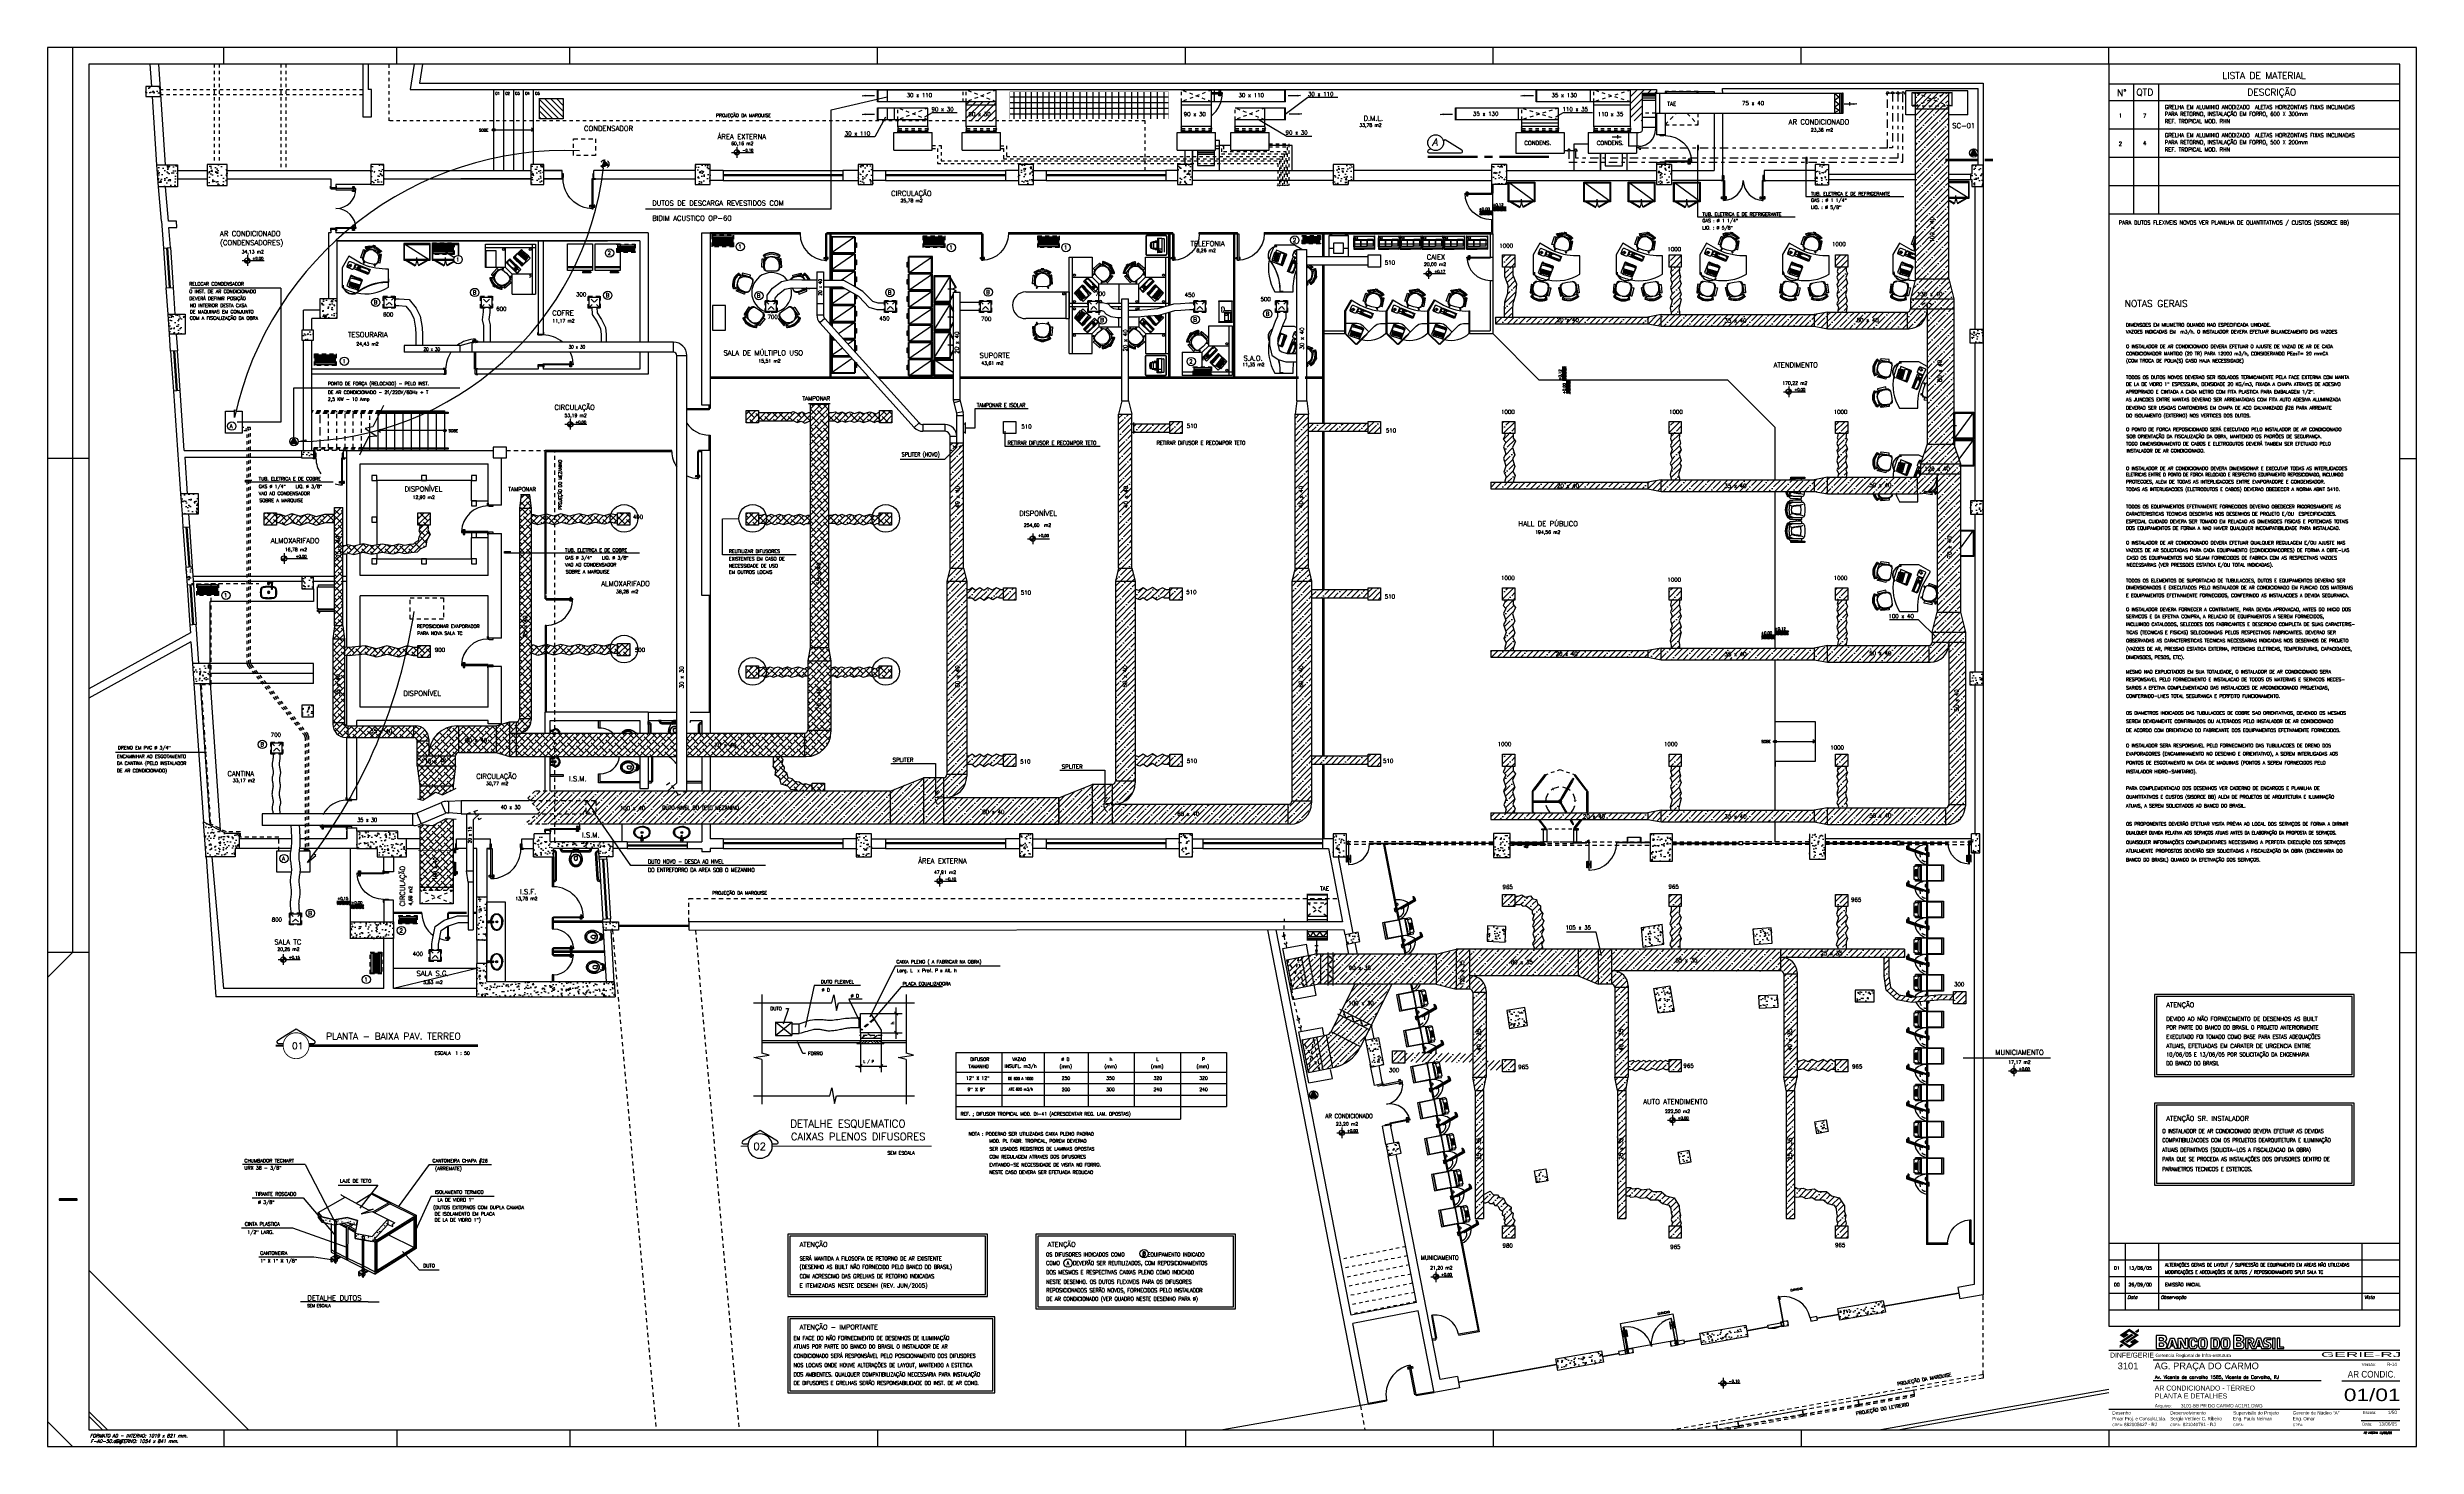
# Model space of a CAD drawing. Extents: x 372.3 to 443.5, y -41.5 to 0.6.
import ezdxf
from ezdxf.enums import TextEntityAlignment as Align

# ---------------------------------------------------------------- set-up
doc = ezdxf.new("R2010")
doc.units = 0
doc.header["$MEASUREMENT"] = 0
for name, pattern in [('DASHDOT', [1, 0.5, -0.25, 0, -0.25]), ('HIDDEN', [0.375, 0.25, -0.125]), ('HIDDEN-1', [0.135, 0.09, -0.045]), ('HIDDEN2', [0.1875, 0.125, -0.0625])]:
    doc.linetypes.add(name, pattern=pattern)
doc.layers.get('0').update_dxf_attribs({"linetype": 'CONTINUOUS'})
doc.layers.get('DEFPOINTS').update_dxf_attribs({"linetype": 'CONTINUOUS'})
for name, color, linetype in [('A1ALV35', 2, 'CONTINUOUS'), ('A1ALV50', 13, 'CONTINUOUS'), ('A1ALV70', 145, 'CONTINUOUS'), ('A1BIOMB', 175, 'CONTINUOUS'), ('A1COZINHA', 212, 'CONTINUOUS'), ('A1DIVD', 16, 'CONTINUOUS'), ('A1DIVS', 30, 'CONTINUOUS'), ('A1EQUIP', 4, 'CONTINUOUS'), ('A1MOBI', 253, 'CONTINUOUS'), ('A1MOBIL', 253, 'CONTINUOUS'), ('A1PORTA', 40, 'CONTINUOUS'), ('A1PROJ10', 10, 'HIDDEN'), ('A1PROJ15', 1, 'HIDDEN2'), ('A1PROJ20', 3, 'HIDDEN2'), ('A1SANIT', 6, 'CONTINUOUS'), ('A1VIDRO', 4, 'CONTINUOUS'), ('A1VISTA10', 10, 'CONTINUOUS'), ('A1VISTA15', 20, 'CONTINUOUS'), ('A1VISTA20', 75, 'CONTINUOUS'), ('A2HACHU', 11, 'CONTINUOUS'), ('A2SIMBL', 30, 'CONTINUOUS'), ('A2SIMBLF', 7, 'CONTINUOUS'), ('A2TXT25', 4, 'CONTINUOUS'), ('A2TXT50', 13, 'CONTINUOUS'), ('AC-DIFUSAO', 252, 'HIDDEN2'), ('AC-DIFUSORES', 2, 'CONTINUOUS'), ('AC-DUTOS', 14, 'CONTINUOUS'), ('AC-DUTOSARETIRAR', 252, 'CONTINUOUS'), ('AC-DUTOSMANTIDOS', 252, 'CONTINUOUS'), ('AC-EQUIP', 3, 'CONTINUOUS'), ('AC-EQUIPAMENTOS', 3, 'CONTINUOUS'), ('AC-MOVEIS', 252, 'CONTINUOUS'), ('AC-TEXTO', 7, 'CONTINUOUS'), ('AC-TUBOS', 6, 'DASHDOT'), ('ACDIFUSAO', 252, 'HIDDEN2'), ('ACDUTOS', 14, 'CONTINUOUS'), ('ACHACHURAS', 252, 'CONTINUOUS'), ('S1FORRO1', 10, 'CONTINUOUS'), ('S1PISO3', 40, 'CONTINUOUS'), ('S2MARGF', 4, 'CONTINUOUS'), ('S2MARGG', 9, 'CONTINUOUS')]:
    doc.layers.add(name, color=color, linetype=linetype)
doc.styles.add('BB-ROM25', font='ROMANS.SHX', dxfattribs={"height": 0.12})
doc.styles.add('CARIMBO', font='ARIAL.TTF')
doc.styles.add('ROMAND', font='romand')
doc.styles.add('ROMANS', font='ROMANS.SHX')
doc.styles.add('ROMANS012', font='ROMANS.shx', dxfattribs={"height": 0.07})
doc.styles.add('RSA02', font='romans', dxfattribs={"height": 0.1, "bigfont": 'acen'})
doc.styles.add('SIMPLEX-08', font='simplex.shx', dxfattribs={"height": 0.08})
doc.styles.add('SIMPLEX-10', font='simplex.shx', dxfattribs={"height": 0.1})
doc.styles.add('SIMPLEX-15', font='simplex.shx', dxfattribs={"height": 0.15})
doc.styles.add('SIMPLEX-20', font='simplex.shx', dxfattribs={"height": 0.2})
doc.styles.add('T80', font='ROMANS9.SHX', dxfattribs={"height": 0.1})
pattern_1 = [(50, (387.43742, -23.28168), (0.3586301, -0.031376), [0.0375, -0.4125]), (355, (387.43742, -23.28168), (-0.0693757, 0.376096), [0.03, -0.33]), (100.4514, (387.4673, -23.2843), (0.2892547, 0.3447198), [0.03187, -0.350571]), (46.1842, (387.4374, -23.1817), (0.5336205, -0.0827595), [0.05625, -0.61875]), (96.6356, (387.4819, -23.1886), (0.4673314, 0.487059), [0.047805, -0.5258565]), (351.1842, (387.4374, -23.1817), (0.467331, 0.487059), [0.045, -0.495]), (21, (387.48742, -23.20668), (0.2984535, -0.2013094), [0.0375, -0.4125]), (326, (387.48742, -23.20668), (0.1216577, 0.362575), [0.03, -0.33]), (71.4514, (387.5123, -23.22346), (0.4201113, 0.1612652), [0.03187, -0.350571]), (37.5, (387.43742, -23.28168), (0.00607993, 0.16644693), [0, -0.326, 0, -0.335, 0, -0.33125]), (7.5, (387.43742, -23.28168), (0.1315348, 0.19720586), [0, -0.191, 0, -0.3185, 0, -0.12625]), (327.5, (387.32592, -23.28168), (0.2669112, -0.01127744), [0, -0.125, 0, -0.39, 0, -0.5175]), (317.5, (387.27592, -23.28168), (0.2915931, 0.0500525), [0, -0.1625, 0, -0.259, 0, -0.3675])]
pattern_2 = [(50, (387.4571, -23.27818), (0.35863, -0.031376), [0.0375, -0.4125]), (355, (387.4571, -23.27818), (-0.0693757, 0.376096), [0.03, -0.33]), (100.4514, (387.487, -23.2808), (0.2892547, 0.3447198), [0.03187, -0.350571]), (46.1842, (387.4571, -23.1782), (0.5336205, -0.0827595), [0.05625, -0.61875]), (96.6356, (387.5016, -23.1851), (0.4673314, 0.487059), [0.047805, -0.5258565]), (351.1842, (387.4571, -23.1782), (0.467331, 0.487059), [0.045, -0.495]), (21, (387.5071, -23.20318), (0.2984535, -0.2013094), [0.0375, -0.4125]), (326, (387.5071, -23.20318), (0.1216577, 0.362575), [0.03, -0.33]), (71.4514, (387.532, -23.21995), (0.4201113, 0.1612652), [0.03187, -0.350571]), (37.5, (387.45711, -23.27818), (0.00607993, 0.16644693), [0, -0.326, 0, -0.335, 0, -0.33125]), (7.5, (387.45711, -23.27818), (0.1315348, 0.19720586), [0, -0.191, 0, -0.3185, 0, -0.12625]), (327.5, (387.34561, -23.27818), (0.2669112, -0.01127744), [0, -0.125, 0, -0.39, 0, -0.5175]), (317.5, (387.29561, -23.27818), (0.2915931, 0.0500525), [0, -0.1625, 0, -0.259, 0, -0.3675])]
pattern_3 = [(45, (371.33096, -42.4618), (-0.106066, 0.106066), [])]
pattern_4 = [(45, (43.55946, 56.62904), (-0.088388348, 0.088388348), []), (135, (43.55946, 56.62904), (-0.265165043, 0.088388348), [0.3125, -0.1875])]
pattern_5 = [(45, (43.55946, 56.62904), (-0.1767767, 0.1767767), []), (45, (43.73624, 56.62904), (-0.1767767, 0.1767767), [0.3125, -0.0625, 0, -0.0625])]

# ---------------------------------------------------------------- blocks, each defined once
blk = doc.blocks.new('COFRE')
for p, q in [((-0.8, 0.75), (-0.8, 0)), ((0, 0.75), (-0.8, 0.75)), ((0, 0), (0, 0.75)), ((-0.8, 0), (0, 0))]:
    blk.add_line(p, q)
at = {"layer": 'A1VISTA10'}
for p, q in [((-0.72, 0.75), (-0.72, 0)), ((-0.69, 0.75), (-0.69, 0)), ((-0.88, 0.7), (-0.88, 0.45)), ((-0.84, 0.7), (-0.88, 0.7)), ((-0.84, 0.45), (-0.88, 0.45)), ((-0.84, 0.7), (-0.84, 0.45)), ((-0.8, 0.6), (-0.84, 0.6)), ((-0.8, 0.55), (-0.84, 0.55))]:
    blk.add_line(p, q, dxfattribs=at)
blk = doc.blocks.new('W-CUO-PB')
for p, q in [((-0.019, -0.093), (-0.014, -0.188)), ((0.021, -0.092), (0.016, -0.188))]:
    blk.add_line(p, q)
for points in [[(-0.019, -0.104, 0.130132), (-0.168, -0.153, 0.090827), (-0.22, -0.198, 0.12568), (-0.248, -0.271, 0.221372), (-0.206, -0.392, 0.186059), (0, -0.469)], [(0.021, -0.104, -0.128032), (0.168, -0.153, -0.090827), (0.22, -0.198, -0.12568), (0.248, -0.271, -0.221372), (0.206, -0.392, -0.186059), (0, -0.469)]]:
    blk.add_lwpolyline(points, format="xyb")
blk.add_circle((0, -0.06), 0.0382)
blk.add_arc((0.001, -0.187), 0.015, 183.18266, 356.81734)
at = {"layer": 'A1VISTA10'}
blk.add_line((0.03, -0.06), (-0.015, -0.086), dxfattribs=at)
blk.add_lwpolyline([(-0.019, -0.129, 0.12932), (-0.155, -0.174, 0.09047), (-0.2, -0.213, 0.123903), (-0.224, -0.274, 0.21906), (-0.189, -0.374, 0.185248), (0, -0.444, 0.185248), (0.189, -0.374, 0.21906), (0.224, -0.274, 0.123903), (0.2, -0.213, 0.09047), (0.155, -0.174, 0.127034), (0.021, -0.13, 0.127034)], format="xyb", dxfattribs=at)
for centre, radius in [((0, -0.06), 0.03), ((0, -0.286), 0.0305), ((0, -0.286), 0.018)]:
    blk.add_circle(centre, radius, dxfattribs=at)
blk = doc.blocks.new('CUBA-1P')
blk.add_lwpolyline([(-0.092, 0.177, -0.009471), (-0.042, 0.18, -0.023279), (0, 0.182, -0.023279), (0.042, 0.18, -0.01916), (0.142, 0.173, -0.021277), (0.147, 0.172, -0.022101), (0.158, 0.171, -0.137935), (0.21, 0.145, -0.168041), (0.24, 0.09, -0.040113), (0.247, 0, -0.040113), (0.24, -0.09, -0.168041), (0.21, -0.145, -0.137935), (0.158, -0.171, -0.022101), (0.147, -0.172, -0.021277), (0.142, -0.173, -0.01916), (0.042, -0.18, -0.023279), (0, -0.182, -0.023279), (-0.042, -0.18, -0.01916), (-0.142, -0.173, -0.021277), (-0.147, -0.172, -0.022101), (-0.158, -0.171, -0.137935), (-0.21, -0.145, -0.168041), (-0.24, -0.09, -0.040113), (-0.247, 0, -0.040113), (-0.24, 0.09, -0.168041), (-0.21, 0.145, -0.137935), (-0.158, 0.171, -0.022101), (-0.147, 0.172, -0.021277), (-0.142, 0.173, -0.005842), (-0.112, 0.176, -0.023279)], format="xyb")
at = {"layer": 'A1VISTA10'}
for p, q in [((-0.112, 0.294), (-0.112, 0.277)), ((-0.112, 0.277), (-0.112, 0.106)), ((-0.112, 0.106), (-0.112, 0.101)), ((-0.092, 0.294), (-0.092, 0.277)), ((-0.092, 0.277), (-0.092, 0.106)), ((-0.092, 0.106), (-0.092, 0.101)), ((-0.087, 0.301), (-0.018, 0.301)), ((-0.087, 0.281), (-0.023, 0.281)), ((-0.018, 0.31), (-0.028, 0.331)), ((0.028, 0.331), (-0.028, 0.331)), ((-0.025, 0.252), (-0.025, 0.273)), ((-0.018, 0.31), (-0.018, 0.301)), ((0.018, 0.31), (-0.018, 0.31)), ((-0.018, 0.301), (-0.018, 0.286)), ((-0.016, 0.265), (-0.016, 0.287)), ((0.016, 0.265), (0.016, 0.287)), ((0.018, 0.31), (0.028, 0.331)), ((0.018, 0.31), (0.018, 0.286)), ((0.025, 0.252), (0.025, 0.273))]:
    blk.add_line(p, q, dxfattribs=at)
for points in [[(0, 0.157, -0.023725), (0.041, 0.155, -0.019466), (0.14, 0.147, -0.030261), (0.144, 0.147, -0.023158), (0.153, 0.146, -0.137634), (0.193, 0.126, -0.168016), (0.215, 0.086, -0.039991), (0.222, 0, -0.039991), (0.215, -0.086, -0.168016), (0.193, -0.126, -0.137634), (0.153, -0.146, -0.023158), (0.144, -0.147, -0.030261), (0.14, -0.147, -0.019466), (0.041, -0.155, -0.023725), (0, -0.157, -0.023725), (-0.041, -0.155, -0.019466), (-0.14, -0.147, -0.030261), (-0.144, -0.147, -0.023158), (-0.153, -0.146, -0.137634), (-0.193, -0.126, -0.168016), (-0.215, -0.086, -0.039991), (-0.222, 0, -0.039991), (-0.215, 0.086, -0.168016), (-0.193, 0.126, -0.137634), (-0.153, 0.146, -0.023158), (-0.144, 0.147, -0.030261), (-0.14, 0.147, -0.005571), (-0.112, 0.15, -0.023725)], [(-0.092, 0.152, -0.009972), (-0.041, 0.155, -0.023725), (0, 0.157, -0.023725)]]:
    blk.add_lwpolyline(points, format="xyb", dxfattribs=at)
for points in [[(-0.023, 0.281, 0), (-0.023, 0.279, 0), (-0.024, 0.278, 0), (-0.025, 0.276, 0), (-0.025, 0.275, 0), (-0.025, 0.273, 0)], [(-0.017, 0.265, 0), (-0.02, 0.263, 0), (-0.022, 0.26, 0), (-0.024, 0.257, 0), (-0.025, 0.255, 0), (-0.025, 0.252, 0)], [(-0.025, 0.251, 0), (-0.024, 0.248, 0), (-0.023, 0.245, 0), (-0.021, 0.242, 0), (-0.018, 0.24, 0), (-0.015, 0.237, 0), (-0.011, 0.236, 0), (-0.007, 0.235, 0), (-0.002, 0.234, 0), (0.002, 0.234, 0), (0.007, 0.235, 0), (0.011, 0.236, 0), (0.015, 0.237, 0), (0.018, 0.24, 0), (0.021, 0.242, 0), (0.023, 0.245, 0), (0.024, 0.248, 0), (0.025, 0.251, 0)], [(-0.018, 0.286, 0), (-0.019, 0.285, 0), (-0.02, 0.284, 0), (-0.021, 0.283, 0), (-0.022, 0.282, 0), (-0.023, 0.281, 0)], [(0.019, 0.248, 0), (0.019, 0.25, 0), (0.018, 0.252, 0), (0.016, 0.254, 0), (0.013, 0.256, 0), (0.01, 0.257, 0), (0.007, 0.258, 0), (0.003, 0.259, 0), (-0.001, 0.259, 0), (-0.005, 0.258, 0), (-0.009, 0.258, 0), (-0.012, 0.256, 0), (-0.015, 0.255, 0), (-0.017, 0.253, 0), (-0.019, 0.251, 0), (-0.019, 0.249, 0), (-0.019, 0.247, 0), (-0.019, 0.245, 0), (-0.017, 0.243, 0), (-0.015, 0.241, 0), (-0.012, 0.24, 0), (-0.009, 0.238, 0), (-0.005, 0.238, 0), (-0.001, 0.237, 0), (0.003, 0.237, 0), (0.007, 0.238, 0), (0.01, 0.239, 0), (0.013, 0.24, 0), (0.016, 0.242, 0), (0.018, 0.244, 0), (0.019, 0.246, 0), (0.019, 0.248, 0)], [(-0.016, 0.286, 0), (-0.017, 0.286, 0), (-0.017, 0.286, 0), (-0.017, 0.286, 0), (-0.017, 0.286, 0), (-0.018, 0.286, 0)], [(0.018, 0.286, 0), (0.017, 0.286, 0), (0.017, 0.286, 0), (0.017, 0.286, 0), (0.017, 0.286, 0), (0.016, 0.286, 0)], [(0.025, 0.251, 0), (0.025, 0.254, 0), (0.024, 0.257, 0), (0.022, 0.26, 0), (0.02, 0.263, 0), (0.017, 0.265, 0)], [(0.025, 0.273, 0), (0.025, 0.276, 0), (0.024, 0.279, 0), (0.022, 0.281, 0), (0.02, 0.284, 0), (0.018, 0.286, 0)]]:
    blk.add_polyline3d(points, dxfattribs=at)
for radius in [0.0348, 0.0228]:
    blk.add_circle((0, 0), radius, dxfattribs=at)
for centre, radius, start, end in [((-0.102, 0.291), 0.0173, 144.5813, 215.4187), ((-0.102, 0.291), 0.0173, 35.4187, 144.5813), ((-0.102, 0.291), 0.0173, 215.4187, 234.58128), ((-0.102, 0.291), 0.0126, 322.25181, 217.74819), ((-0.102, 0.101), 0.0112, 153.72082, 26.27918), ((-0.102, 0.273), 0.0233, 64.55551, 115.44449), ((-0.102, 0.17), 0.0233, 64.55551, 115.44449), ((-0.102, 0.101), 0.01, 180, 0), ((-0.102, 0.291), 0.0173, 305.41872, 324.5813), ((-0.102, 0.291), 0.0173, 324.5813, 35.4187), ((0, 0.607), 0.279, 264.37523, 275.62477), ((0, 0.381), 0.0816, 257.53823, 282.46177), ((-0.016, 0.263), 0.002, 63.97489, 122.15591), ((-0.015, 0.285), 0.002, 74.31395, 121.56748), ((0, 0.34), 0.0549, 254.31395, 285.68605), ((0, 0.295), 0.0335, 243.97489, 296.02511), ((0.015, 0.285), 0.002, 58.43251, 105.68606), ((0.016, 0.263), 0.002, 57.84409, 116.02511)]:
    blk.add_arc(centre, radius, start, end, dxfattribs=at)
blk = doc.blocks.new('PP5')
blk.add_lwpolyline([(-0.6, 0), (0, 0), (0, 0.035), (-0.6, 0.035)], close=True)
at = {"layer": 'A1VISTA10', "color": 1}
for points in [[(-0.554, 0.077), (-0.515, 0.077, -0.363892), (-0.515, 0.045), (-0.554, 0.045, -0.363892)], [(-0.554, -0.042), (-0.515, -0.042, 0.363892), (-0.515, -0.01), (-0.554, -0.01, 0.363892)]]:
    blk.add_lwpolyline(points, format="xyb", close=True, dxfattribs=at)
at = {"layer": 'A1VISTA10'}
blk.add_arc((0, 0), 0.6, 90, 180, dxfattribs=at)
blk = doc.blocks.new('PDEF')
blk.add_lwpolyline([(0, 0.9), (0, 0), (-0.035, 0), (-0.035, 0.9)], close=True)
at = {"layer": 'A1VISTA10', "color": 1}
for points in [[(-0.077, 0.854), (-0.077, 0.815, 0.363892), (-0.045, 0.815), (-0.045, 0.854, 0.363892)], [(0.042, 0.854), (0.042, 0.815, -0.363892), (0.01, 0.815), (0.01, 0.854, -0.363892)]]:
    blk.add_lwpolyline(points, format="xyb", close=True, dxfattribs=at)
at = {"layer": 'A1VISTA10', "ltscale": 0.2}
blk.add_arc((-0.018, -0.018), 0.918, 88.9073, 178.9073, dxfattribs=at)
blk = doc.blocks.new('P-P080E')
at = {"color": 1}
for points in [[(-0.042, 0.754), (-0.042, 0.715, 0.363892), (-0.01, 0.715), (-0.01, 0.754, 0.363892)], [(0.077, 0.754), (0.077, 0.715, -0.363892), (0.045, 0.715), (0.045, 0.754, -0.363892)]]:
    blk.add_lwpolyline(points, format="xyb", close=True, dxfattribs=at)
blk.add_lwpolyline([(0, 0.8), (0, 0), (0.035, 0), (0.035, 0.8)], close=True)
blk.add_arc((0, 0), 0.8, 0, 90, dxfattribs=at)
blk = doc.blocks.new('P-BIO-70')
blk.add_lwpolyline([(-0.7, 0), (0, 0), (0, 0.032), (-0.7, 0.032)], close=True)
at = {"layer": 'A1VISTA10'}
for p, q in [((-0.7, 0.027), (0, 0.027)), ((-0.7, 0.005), (0, 0.005)), ((-0.655, 0.005), (-0.655, 0.027)), ((-0.045, 0.005), (-0.045, 0.027))]:
    blk.add_line(p, q, dxfattribs=at)
blk.add_arc((-0.001, 0), 0.7, 89.9401, 177.37988, dxfattribs=at)
blk = doc.blocks.new('CUBAPLANTA')
for p, q in [((-0.194, 0.021), (-0.098, 0.016)), ((-0.193, -0.019), (-0.098, -0.014))]:
    blk.add_line(p, q)
for points in [[(-0.182, 0.021, -0.128032), (-0.134, 0.168, -0.090827), (-0.089, 0.22, -0.12568), (-0.015, 0.248, -0.221372), (0.106, 0.206, -0.186059), (0.183, 0)], [(-0.182, -0.019, 0.130132), (-0.134, -0.168, 0.090827), (-0.089, -0.22, 0.12568), (-0.015, -0.248, 0.221372), (0.106, -0.206, 0.186059), (0.183, 0)]]:
    blk.add_lwpolyline(points, format="xyb")
blk.add_circle((-0.226, 0), 0.0382)
blk.add_arc((-0.099, 0.001), 0.015, 273.18266, 86.81734)
at = {"layer": 'S1FORRO1'}
blk.add_line((-0.226, 0.03), (-0.2, -0.015), dxfattribs=at)
blk.add_lwpolyline([(-0.157, -0.019, 0.12932), (-0.113, -0.155, 0.09047), (-0.074, -0.2, 0.123903), (-0.013, -0.224, 0.21906), (0.088, -0.189, 0.185248), (0.158, 0, 0.185248), (0.088, 0.188, 0.21906), (-0.013, 0.223, 0.123903), (-0.074, 0.2, 0.09047), (-0.113, 0.155, 0.127034), (-0.157, 0.021, 0.127034)], format="xyb", dxfattribs=at)
for centre, radius in [((-0.227, 0), 0.03), ((0, 0), 0.0305), ((0, 0), 0.018)]:
    blk.add_circle(centre, radius, dxfattribs=at)
blk = doc.blocks.new('BARRA')
for points in [[(-0.469, -0.02, 0.414214), (-0.391, -0.098), (0.391, -0.098, 0.414214), (0.469, -0.02)], [(-0.431, -0.02, 0.414214), (-0.391, -0.06), (0.391, -0.06, 0.414214), (0.431, -0.02)]]:
    blk.add_lwpolyline(points, format="xyb")
at = {"layer": 'A1VISTA10'}
for p, q in [((-0.491, 0), (-0.491, -0.005)), ((-0.409, 0), (-0.491, 0)), ((-0.409, 0), (-0.409, -0.005)), ((0.409, 0), (0.409, -0.005)), ((0.409, 0), (0.491, 0)), ((0.491, 0), (0.491, -0.005)), ((-0.491, -0.005), (-0.409, -0.005)), ((-0.471, -0.02), (-0.471, -0.005)), ((-0.471, -0.02), (-0.429, -0.02)), ((-0.429, -0.02), (-0.429, -0.005)), ((0.491, -0.005), (0.409, -0.005)), ((0.429, -0.02), (0.429, -0.005)), ((0.471, -0.02), (0.429, -0.02)), ((0.471, -0.02), (0.471, -0.005))]:
    blk.add_line(p, q, dxfattribs=at)
blk = doc.blocks.new('PORTA-90-SEM-ALIZAR')
for points in [[(0, 0), (-0.035, 0), (-0.035, 0.9), (0, 0.9)], [(-0.925, 0), (-0.9, 0), (-0.9, -0.035), (-0.89, -0.035), (-0.89, -0.15), (-0.925, -0.15)], [(-0.01, -0.15), (-0.01, -0.035), (0, -0.035), (0, 0), (0.025, 0), (0.025, -0.15)]]:
    blk.add_lwpolyline(points, close=True)
at = {"layer": 'A1VISTA10'}
for points in [[(-0.064, 0.798, 0.414214), (-0.053, 0.809), (-0.053, 0.842, 0.414214), (-0.064, 0.853), (-0.092, 0.853), (-0.092, 0.798)], [(-0.035, 0.849), (-0.035, 0.802), (-0.039, 0.802, -0.414214), (-0.044, 0.807), (-0.044, 0.844, -0.414214), (-0.039, 0.849)], [(0, 0.849), (0, 0.802), (0.004, 0.802, 0.414214), (0.009, 0.807), (0.009, 0.844, 0.414214), (0.004, 0.849)], [(0.029, 0.798, -0.414214), (0.018, 0.809), (0.018, 0.842, -0.414214), (0.029, 0.853), (0.057, 0.853), (0.057, 0.798)], [(-0.98, 0.015), (-0.98, 0), (-0.91, 0, 0.414214), (-0.925, 0.015)], [(0, 0, -0.414214), (0.015, 0.015), (0.07, 0.015), (0.07, 0)]]:
    blk.add_lwpolyline(points, format="xyb", close=True, dxfattribs=at)
for points in [[(-0.053, 0.833), (-0.044, 0.833), (-0.044, 0.818), (-0.053, 0.818)], [(0.018, 0.833), (0.009, 0.833), (0.009, 0.818), (0.018, 0.818)]]:
    blk.add_lwpolyline(points, close=True, dxfattribs=at)
blk.add_arc((0, 0), 0.9, 90, 180, dxfattribs=at)
blk = doc.blocks.new('PORTA-80-SEM-ALIZAR')
for points in [[(0, 0), (0.035, 0), (0.035, 0.8), (0, 0.8)], [(0.01, -0.15), (0.01, -0.035), (0, -0.035), (0, 0), (-0.025, 0), (-0.025, -0.15)], [(0.825, 0), (0.8, 0), (0.8, -0.035), (0.79, -0.035), (0.79, -0.15), (0.825, -0.15)]]:
    blk.add_lwpolyline(points, close=True)
at = {"layer": 'A1VISTA10'}
for points in [[(-0.029, 0.698, 0.414214), (-0.018, 0.709), (-0.018, 0.742, 0.414214), (-0.029, 0.753), (-0.057, 0.753), (-0.057, 0.698)], [(0, 0.749), (0, 0.702), (-0.004, 0.702, -0.414214), (-0.009, 0.707), (-0.009, 0.744, -0.414214), (-0.004, 0.749)], [(0.035, 0.749), (0.035, 0.702), (0.039, 0.702, 0.414214), (0.044, 0.707), (0.044, 0.744, 0.414214), (0.039, 0.749)], [(0.064, 0.698, -0.414214), (0.053, 0.709), (0.053, 0.742, -0.414214), (0.064, 0.753), (0.092, 0.753), (0.092, 0.698)], [(0, 0, 0.414214), (-0.015, 0.015), (-0.07, 0.015), (-0.07, 0)], [(0.88, 0.015), (0.88, 0), (0.81, 0, -0.414214), (0.825, 0.015)]]:
    blk.add_lwpolyline(points, format="xyb", close=True, dxfattribs=at)
for points in [[(-0.018, 0.733), (-0.009, 0.733), (-0.009, 0.718), (-0.018, 0.718)], [(0.053, 0.733), (0.044, 0.733), (0.044, 0.718), (0.053, 0.718)]]:
    blk.add_lwpolyline(points, close=True, dxfattribs=at)
blk.add_arc((0, 0.001), 0.8, 359.94514, 87.49254, dxfattribs=at)
blk = doc.blocks.new('PORTA-MADEIRA-120')
for points in [[(-0.59, -0.15), (-0.59, -0.035), (-0.6, -0.035), (-0.6, 0), (-0.625, 0), (-0.625, -0.15)], [(-0.6, 0), (-0.565, 0), (-0.565, 0.6), (-0.6, 0.6)], [(0.6, 0), (0.565, 0), (0.565, 0.6), (0.6, 0.6)], [(0.59, -0.15), (0.59, -0.035), (0.6, -0.035), (0.6, 0), (0.625, 0), (0.625, -0.15)]]:
    blk.add_lwpolyline(points, close=True)
at = {"layer": 'A1VISTA10'}
for points in [[(-0.6, 0, 0.414214), (-0.615, 0.015), (-0.67, 0.015), (-0.67, 0)], [(-0.629, 0.498, 0.414214), (-0.618, 0.509), (-0.618, 0.542, 0.414214), (-0.629, 0.553), (-0.657, 0.553), (-0.657, 0.498)], [(-0.6, 0.549), (-0.6, 0.502), (-0.604, 0.502, -0.414214), (-0.609, 0.507), (-0.609, 0.544, -0.414214), (-0.604, 0.549)], [(-0.565, 0.549), (-0.565, 0.502), (-0.561, 0.502, 0.414214), (-0.556, 0.507), (-0.556, 0.544, 0.414214), (-0.561, 0.549)], [(-0.536, 0.498, -0.414214), (-0.547, 0.509), (-0.547, 0.542, -0.414214), (-0.536, 0.553), (-0.508, 0.553), (-0.508, 0.498)], [(0.536, 0.498, 0.414214), (0.547, 0.509), (0.547, 0.542, 0.414214), (0.536, 0.553), (0.508, 0.553), (0.508, 0.498)], [(0.565, 0.549), (0.565, 0.502), (0.561, 0.502, -0.414214), (0.556, 0.507), (0.556, 0.544, -0.414214), (0.561, 0.549)], [(0.6, 0.549), (0.6, 0.502), (0.604, 0.502, 0.414214), (0.609, 0.507), (0.609, 0.544, 0.414214), (0.604, 0.549)], [(0.6, 0, -0.414214), (0.615, 0.015), (0.67, 0.015), (0.67, 0)], [(0.629, 0.498, -0.414214), (0.618, 0.509), (0.618, 0.542, -0.414214), (0.629, 0.553), (0.657, 0.553), (0.657, 0.498)], [(-0.6, -0.15, -0.414214), (-0.615, -0.165), (-0.67, -0.165), (-0.67, -0.15)], [(0.6, -0.15, 0.414214), (0.615, -0.165), (0.67, -0.165), (0.67, -0.15)]]:
    blk.add_lwpolyline(points, format="xyb", close=True, dxfattribs=at)
for points in [[(-0.618, 0.533), (-0.609, 0.533), (-0.609, 0.518), (-0.618, 0.518)], [(-0.547, 0.533), (-0.556, 0.533), (-0.556, 0.518), (-0.547, 0.518)], [(0.547, 0.533), (0.556, 0.533), (0.556, 0.518), (0.547, 0.518)], [(0.618, 0.533), (0.609, 0.533), (0.609, 0.518), (0.618, 0.518)]]:
    blk.add_lwpolyline(points, close=True, dxfattribs=at)
for centre, start, end in [((-0.6, 0), 0, 90), ((0.6, 0), 90, 180)]:
    blk.add_arc(centre, 0.6, start, end, dxfattribs=at)
blk = doc.blocks.new('PORTA-120-SEM-ALIZAR')
for points in [[(-0.59, -0.15), (-0.59, -0.035), (-0.6, -0.035), (-0.6, 0), (-0.625, 0), (-0.625, -0.15)], [(-0.6, 0), (-0.565, 0), (-0.565, 0.6), (-0.6, 0.6)], [(0.6, 0), (0.565, 0), (0.565, 0.6), (0.6, 0.6)], [(0.59, -0.15), (0.59, -0.035), (0.6, -0.035), (0.6, 0), (0.625, 0), (0.625, -0.15)]]:
    blk.add_lwpolyline(points, close=True)
at = {"layer": 'A1VISTA10'}
for points in [[(-0.6, 0, 0.414214), (-0.615, 0.015), (-0.67, 0.015), (-0.67, 0)], [(-0.629, 0.498, 0.414214), (-0.618, 0.509), (-0.618, 0.542, 0.414214), (-0.629, 0.553), (-0.657, 0.553), (-0.657, 0.498)], [(-0.6, 0.549), (-0.6, 0.502), (-0.604, 0.502, -0.414214), (-0.609, 0.507), (-0.609, 0.544, -0.414214), (-0.604, 0.549)], [(-0.565, 0.549), (-0.565, 0.502), (-0.561, 0.502, 0.414214), (-0.556, 0.507), (-0.556, 0.544, 0.414214), (-0.561, 0.549)], [(-0.536, 0.498, -0.414214), (-0.547, 0.509), (-0.547, 0.542, -0.414214), (-0.536, 0.553), (-0.508, 0.553), (-0.508, 0.498)], [(0.536, 0.498, 0.414214), (0.547, 0.509), (0.547, 0.542, 0.414214), (0.536, 0.553), (0.508, 0.553), (0.508, 0.498)], [(0.565, 0.549), (0.565, 0.502), (0.561, 0.502, -0.414214), (0.556, 0.507), (0.556, 0.544, -0.414214), (0.561, 0.549)], [(0.6, 0.549), (0.6, 0.502), (0.604, 0.502, 0.414214), (0.609, 0.507), (0.609, 0.544, 0.414214), (0.604, 0.549)], [(0.6, 0, -0.414214), (0.615, 0.015), (0.67, 0.015), (0.67, 0)], [(0.629, 0.498, -0.414214), (0.618, 0.509), (0.618, 0.542, -0.414214), (0.629, 0.553), (0.657, 0.553), (0.657, 0.498)]]:
    blk.add_lwpolyline(points, format="xyb", close=True, dxfattribs=at)
for points in [[(-0.618, 0.533), (-0.609, 0.533), (-0.609, 0.518), (-0.618, 0.518)], [(-0.547, 0.533), (-0.556, 0.533), (-0.556, 0.518), (-0.547, 0.518)], [(0.547, 0.533), (0.556, 0.533), (0.556, 0.518), (0.547, 0.518)], [(0.618, 0.533), (0.609, 0.533), (0.609, 0.518), (0.618, 0.518)]]:
    blk.add_lwpolyline(points, close=True, dxfattribs=at)
for centre, start, end in [((-0.6, 0), 0, 90), ((0.6, 0), 90, 180)]:
    blk.add_arc(centre, 0.6, start, end, dxfattribs=at)
blk = doc.blocks.new('PORTA-DE-BLOQUEIO')
at = {"linetype": 'CONTINUOUS'}
blk.add_lwpolyline([(1, 0.01), (0, 0.01), (0, 0), (1, 0), (1, 0.01)], dxfattribs=at)
at = {"layer": 'A1VISTA10'}
for p, q in [((0.999, 0.015), (0.949, 0.015)), ((0.949, 0.015), (0.949, 0.01)), ((0.949, -0.005), (0.949, 0)), ((0.999, 0.01), (0.999, 0.015)), ((0.999, 0), (0.999, -0.005)), ((0.373, -0.053), (0.436, -0.053)), ((0.373, -0.08), (0.373, -0.053)), ((0.373, -0.08), (0.436, -0.08)), ((0.436, -0.032), (0.485, -0.066)), ((0.436, -0.053), (0.436, -0.032)), ((0.436, -0.1), (0.485, -0.066)), ((0.436, -0.08), (0.436, -0.1)), ((0.999, -0.005), (0.949, -0.005))]:
    blk.add_line(p, q, dxfattribs=at)
for points in [[(0.981, 0.015), (0.981, 0.035), (0.966, 0.035), (0.966, 0.015)], [(0.981, -0.005), (0.981, -0.025), (0.966, -0.025), (0.966, -0.005)]]:
    blk.add_lwpolyline(points, dxfattribs=at)
blk = doc.blocks.new('PORTA-ALTERNATIVA')
at = {"linetype": 'CONTINUOUS'}
blk.add_lwpolyline([(-0.005, 0.073), (-0.005, -0.827), (0.005, -0.827), (0.005, 0.073), (-0.005, 0.073)], dxfattribs=at)
at = {"layer": 'A1VISTA10'}
for points in [[(-0.053, -0.56, -0.414214), (-0.045, -0.568), (-0.045, -0.752, -0.414214), (-0.053, -0.76), (-0.057, -0.76, -0.414214), (-0.065, -0.752), (-0.065, -0.568, -0.414214), (-0.057, -0.56)], [(0.053, -0.56, 0.414214), (0.045, -0.568), (0.045, -0.752, 0.414214), (0.053, -0.76), (0.057, -0.76, 0.414214), (0.065, -0.752), (0.065, -0.568, 0.414214), (0.057, -0.56)]]:
    blk.add_lwpolyline(points, format="xyb", close=True, dxfattribs=at)
for points in [[(-0.045, -0.65), (-0.045, -0.65), (-0.005, -0.65), (-0.005, -0.65), (-0.005, -0.669), (-0.005, -0.669), (-0.045, -0.669), (-0.045, -0.669)], [(0.045, -0.65), (0.045, -0.65), (0.005, -0.65), (0.005, -0.65), (0.005, -0.669), (0.005, -0.669), (0.045, -0.669), (0.045, -0.669)]]:
    blk.add_lwpolyline(points, close=True, dxfattribs=at)
for radius, start, end in [(0.0731, 90, 180), (0.827, 270, 359.99421)]:
    blk.add_arc((0, 0), radius, start, end, dxfattribs=at)
at = {"layer": 'A1VISTA15', "linetype": 'CONTINUOUS'}
for p, q in [((-0.005, 0.009), (-0.024, 0.009)), ((0.016, 0.009), (0.005, 0.009)), ((0.016, 0.009), (0.016, -0.009)), ((-0.005, -0.009), (-0.024, -0.009)), ((0.016, -0.009), (0.005, -0.009))]:
    blk.add_line(p, q, dxfattribs=at)
blk.add_arc((-0.021, 0), 0.00932, 105.47716, 254.52284, dxfattribs=at)
at = {"layer": 'A2SIMBLF'}
for p, q in [((-0.01, 0), (0.01, 0)), ((0, 0.01), (0, -0.01))]:
    blk.add_line(p, q, dxfattribs=at)
blk = doc.blocks.new('CPMM-PB')
for p, q in [((0.197, 0.01), (-0.197, 0.01)), ((0.197, 0.006), (-0.197, 0.006)), ((0.197, 0), (-0.197, 0))]:
    blk.add_line(p, q)
blk.add_lwpolyline([(-0.193, 0.168), (0.193, 0.168, -0.414214), (0.2, 0.16), (0.2, 0.002, 0.414214), (0.202, 0), (0.221, 0), (0.221, -0.004), (0.202, -0.004, -0.258059), (0.197, 0), (0.197, 0.16, 0.414214), (0.193, 0.164), (-0.193, 0.164, 0.414214), (-0.197, 0.16), (-0.197, 0, -0.260094), (-0.203, -0.004), (-0.221, -0.004), (-0.221, 0), (-0.203, 0, 0.414214), (-0.2, 0.002), (-0.2, 0.16, -0.414214)], format="xyb", close=True)
blk = doc.blocks.new('PORTA-VT-70')
at = {"linetype": 'CONTINUOUS'}
blk.add_lwpolyline([(-0.065, -0.07), (-0.065, 0.63), (-0.075, 0.63), (-0.075, -0.07), (-0.065, -0.07)], dxfattribs=at)
at = {"layer": 'A1VISTA10'}
for p, q in [((-0.086, -0.009), (-0.086, 0.009)), ((-0.086, 0.009), (-0.075, 0.009)), ((-0.07, -0.01), (-0.07, 0.01)), ((-0.065, 0.009), (-0.046, 0.009)), ((-0.086, -0.009), (-0.075, -0.009)), ((-0.06, 0), (-0.08, 0)), ((-0.065, -0.009), (-0.046, -0.009))]:
    blk.add_line(p, q, dxfattribs=at)
for points in [[(-0.123, 0.36, 0.414214), (-0.115, 0.368), (-0.115, 0.552, 0.414214), (-0.123, 0.56), (-0.127, 0.56, 0.414214), (-0.135, 0.552), (-0.135, 0.368, 0.414214), (-0.127, 0.36)], [(-0.017, 0.36, -0.414214), (-0.025, 0.368), (-0.025, 0.552, -0.414214), (-0.017, 0.56), (-0.013, 0.56, -0.414214), (-0.005, 0.552), (-0.005, 0.368, -0.414214), (-0.013, 0.36)]]:
    blk.add_lwpolyline(points, format="xyb", close=True, dxfattribs=at)
for points in [[(-0.115, 0.45), (-0.115, 0.45), (-0.075, 0.45), (-0.075, 0.45), (-0.075, 0.469), (-0.075, 0.469), (-0.115, 0.469), (-0.115, 0.469)], [(-0.025, 0.45), (-0.025, 0.45), (-0.065, 0.45), (-0.065, 0.45), (-0.065, 0.469), (-0.065, 0.469), (-0.025, 0.469), (-0.025, 0.469)]]:
    blk.add_lwpolyline(points, close=True, dxfattribs=at)
for centre, radius, start, end in [((-0.07, 0), 0.63, 90, 180), ((-0.07, 0), 0.07, 270, 0), ((-0.049, 0), 0.00932, 285.47716, 74.52284)]:
    blk.add_arc(centre, radius, start, end, dxfattribs=at)
blk = doc.blocks.new('NIV-1')
at = {"layer": 'A2HACHU'}
h = blk.add_hatch(dxfattribs=at)
h.set_pattern_fill('ANSI31', color=256, scale=0.24, style=0)
h.set_pattern_definition([(45, (-11.883554, -8.99856), (-0.021213203, 0.021213203), [])])
h.paths.add_polyline_path([(0.405, -0.12), (0, -0.12), (0, -0.24), (0.405, -0.24)])
h.paths.add_polyline_path([(0, 0), (-0.405, 0), (-0.405, -0.12), (0, -0.12)])
for p, q in [((-0.405, 0), (0, 0)), ((0, 0), (0, -0.12)), ((0, -0.12), (0.405, -0.12))]:
    blk.add_line(p, q)
at = {"layer": 'A2TXT25', "style": 'SIMPLEX-08'}
for p in [(-0.395, 0.033), (0.032, -0.092)]:
    blk.add_attdef('+0.00', p, '', height=0.08, dxfattribs=at)
blk = doc.blocks.new('VASO-PB')
for points in [[(-0.074, -0.046), (-0.074, -0.082), (-0.074, -0.082), (-0.075, -0.087), (-0.077, -0.092), (-0.08, -0.096), (-0.085, -0.099), (-0.088, -0.101), (-0.088, -0.101), (-0.088, -0.101), (-0.088, -0.101), (-0.088, -0.101), (-0.088, -0.101), (-0.125, -0.122), (-0.125, -0.122), (-0.131, -0.125), (-0.136, -0.128), (-0.141, -0.131), (-0.146, -0.133), (-0.146, -0.133), (-0.151, -0.136), (-0.156, -0.139), (-0.16, -0.142), (-0.166, -0.145), (-0.171, -0.147), (-0.176, -0.15), (-0.181, -0.153), (-0.186, -0.155), (-0.186, -0.155), (-0.193, -0.159), (-0.201, -0.163), (-0.208, -0.166), (-0.215, -0.169), (-0.223, -0.172), (-0.231, -0.175), (-0.239, -0.178), (-0.247, -0.18), (-0.247, -0.18), (-0.259, -0.183), (-0.271, -0.186), (-0.284, -0.188), (-0.297, -0.19), (-0.309, -0.191), (-0.322, -0.191), (-0.335, -0.191), (-0.348, -0.19), (-0.348, -0.19), (-0.361, -0.188), (-0.374, -0.186), (-0.387, -0.182), (-0.4, -0.179), (-0.413, -0.174), (-0.425, -0.169), (-0.438, -0.164), (-0.449, -0.158), (-0.449, -0.158), (-0.459, -0.152), (-0.468, -0.146), (-0.476, -0.139), (-0.484, -0.133), (-0.493, -0.125), (-0.5, -0.117), (-0.508, -0.109), (-0.515, -0.101), (-0.515, -0.101), (-0.523, -0.09), (-0.53, -0.079), (-0.536, -0.066), (-0.541, -0.054), (-0.545, -0.041), (-0.548, -0.028), (-0.549, -0.014), (-0.55, 0), (-0.55, 0), (-0.549, 0.014), (-0.548, 0.027), (-0.545, 0.04), (-0.541, 0.053), (-0.536, 0.066), (-0.53, 0.078), (-0.523, 0.09), (-0.515, 0.101), (-0.515, 0.101), (-0.508, 0.109), (-0.5, 0.117), (-0.493, 0.125), (-0.484, 0.132), (-0.476, 0.139), (-0.468, 0.145), (-0.459, 0.151), (-0.449, 0.157), (-0.449, 0.157), (-0.438, 0.163), (-0.425, 0.169), (-0.413, 0.174), (-0.4, 0.178), (-0.387, 0.182), (-0.374, 0.185), (-0.361, 0.187), (-0.348, 0.19), (-0.348, 0.19), (-0.335, 0.19), (-0.322, 0.19), (-0.309, 0.19), (-0.297, 0.189), (-0.284, 0.187), (-0.271, 0.185), (-0.259, 0.182), (-0.247, 0.179), (-0.247, 0.179), (-0.239, 0.177), (-0.231, 0.174), (-0.223, 0.171), (-0.215, 0.169), (-0.208, 0.166), (-0.201, 0.162), (-0.193, 0.158), (-0.186, 0.155), (-0.186, 0.155), (-0.181, 0.152), (-0.176, 0.15), (-0.171, 0.147), (-0.166, 0.144), (-0.16, 0.142), (-0.156, 0.139), (-0.151, 0.136), (-0.146, 0.133), (-0.146, 0.133), (-0.141, 0.131), (-0.136, 0.128), (-0.131, 0.124), (-0.125, 0.121), (-0.088, 0.101), (-0.088, 0.101), (-0.088, 0.101), (-0.088, 0.101), (-0.088, 0.101), (-0.088, 0.101), (-0.085, 0.098), (-0.085, 0.098), (-0.08, 0.096), (-0.077, 0.091), (-0.075, 0.086), (-0.074, 0.081), (-0.074, 0.045)], [(-0.088, -0.101), (-0.088, -0.101), (-0.088, -0.101), (-0.088, -0.101), (-0.088, -0.101), (-0.088, -0.101), (-0.058, -0.096), (-0.058, -0.096), (-0.047, -0.093), (-0.038, -0.089), (-0.03, -0.083), (-0.022, -0.077), (-0.015, -0.069), (-0.01, -0.061), (-0.007, -0.051), (-0.004, -0.041), (-0.004, -0.041), (-0.003, -0.036), (-0.002, -0.031), (-0.001, -0.026), (-0.001, -0.02), (-0.001, -0.015), (0, -0.01), (0, -0.005), (0, 0), (0, 0), (0, 0.005), (0, 0.01), (-0.001, 0.015), (-0.001, 0.02), (-0.001, 0.025), (-0.002, 0.03), (-0.003, 0.035), (-0.004, 0.04), (-0.004, 0.04), (-0.007, 0.05), (-0.01, 0.06), (-0.015, 0.069), (-0.022, 0.076), (-0.03, 0.082), (-0.038, 0.088), (-0.047, 0.093), (-0.058, 0.096), (-0.088, 0.1), (-0.088, 0.1), (-0.088, 0.1), (-0.088, 0.1), (-0.088, 0.1), (-0.088, 0.101)], [(-0.038, -0.051), (-0.034, -0.05), (-0.028, -0.046), (-0.023, -0.039), (-0.022, -0.031), (-0.022, 0), (-0.022, 0.031), (-0.022, 0.031), (-0.023, 0.039), (-0.028, 0.045), (-0.034, 0.05), (-0.042, 0.051)]]:
    blk.add_lwpolyline(points)
at = {"layer": 'A1VISTA10'}
for points in [[(-0.125, -0.122), (-0.146, -0.133), (-0.146, -0.133), (-0.151, -0.136), (-0.156, -0.138), (-0.16, -0.141), (-0.166, -0.143), (-0.171, -0.145), (-0.176, -0.147), (-0.181, -0.15), (-0.186, -0.152), (-0.186, -0.152), (-0.193, -0.155), (-0.201, -0.159), (-0.208, -0.162), (-0.216, -0.166), (-0.223, -0.169), (-0.23, -0.171), (-0.239, -0.174), (-0.247, -0.176), (-0.247, -0.176), (-0.259, -0.179), (-0.271, -0.181), (-0.284, -0.183), (-0.297, -0.185), (-0.309, -0.185), (-0.322, -0.185), (-0.335, -0.185), (-0.348, -0.184), (-0.348, -0.184), (-0.361, -0.182), (-0.374, -0.179), (-0.387, -0.176), (-0.4, -0.172), (-0.413, -0.167), (-0.425, -0.162), (-0.438, -0.156), (-0.449, -0.15), (-0.449, -0.15), (-0.457, -0.144), (-0.465, -0.139), (-0.473, -0.133), (-0.48, -0.128), (-0.487, -0.122), (-0.494, -0.115), (-0.5, -0.109), (-0.507, -0.101), (-0.507, -0.101), (-0.516, -0.09), (-0.523, -0.079), (-0.529, -0.066), (-0.534, -0.054), (-0.538, -0.041), (-0.541, -0.028), (-0.543, -0.014), (-0.543, 0), (-0.543, 0), (-0.543, 0.014), (-0.541, 0.027), (-0.538, 0.041), (-0.534, 0.053), (-0.529, 0.066), (-0.523, 0.078), (-0.516, 0.09), (-0.507, 0.101), (-0.507, 0.101), (-0.5, 0.108), (-0.494, 0.115), (-0.487, 0.121), (-0.48, 0.127), (-0.473, 0.133), (-0.465, 0.139), (-0.457, 0.144), (-0.449, 0.149), (-0.449, 0.149), (-0.438, 0.155), (-0.425, 0.161), (-0.413, 0.166), (-0.4, 0.171), (-0.387, 0.175), (-0.374, 0.179), (-0.361, 0.181), (-0.348, 0.183), (-0.348, 0.183), (-0.336, 0.184), (-0.322, 0.185), (-0.309, 0.185), (-0.297, 0.184), (-0.284, 0.182), (-0.271, 0.18), (-0.259, 0.178), (-0.247, 0.175), (-0.247, 0.175), (-0.239, 0.173), (-0.231, 0.17), (-0.223, 0.168), (-0.216, 0.165), (-0.208, 0.162), (-0.201, 0.158), (-0.193, 0.155), (-0.186, 0.152), (-0.186, 0.152), (-0.181, 0.15), (-0.176, 0.147), (-0.171, 0.145), (-0.166, 0.142), (-0.16, 0.14), (-0.156, 0.137), (-0.151, 0.135), (-0.146, 0.132), (-0.125, 0.121)], [(-0.247, 0.129), (-0.247, 0.129), (-0.238, 0.124), (-0.229, 0.119), (-0.222, 0.112), (-0.214, 0.106), (-0.207, 0.099), (-0.201, 0.092), (-0.195, 0.084), (-0.189, 0.075), (-0.184, 0.067), (-0.18, 0.058), (-0.176, 0.049), (-0.173, 0.039), (-0.171, 0.03), (-0.169, 0.02), (-0.168, 0.01), (-0.167, 0), (-0.167, 0), (-0.168, -0.01), (-0.169, -0.02), (-0.171, -0.03), (-0.173, -0.04), (-0.176, -0.05), (-0.18, -0.058), (-0.184, -0.068), (-0.189, -0.076), (-0.195, -0.085), (-0.201, -0.093), (-0.207, -0.1), (-0.214, -0.106), (-0.222, -0.113), (-0.229, -0.12), (-0.238, -0.125), (-0.247, -0.13), (-0.247, -0.13), (-0.258, -0.136), (-0.271, -0.14), (-0.283, -0.143), (-0.296, -0.146), (-0.309, -0.147), (-0.322, -0.147), (-0.335, -0.147), (-0.348, -0.144), (-0.348, -0.144), (-0.361, -0.142), (-0.374, -0.138), (-0.387, -0.134), (-0.4, -0.129), (-0.413, -0.124), (-0.425, -0.117), (-0.438, -0.111), (-0.449, -0.104), (-0.449, -0.104), (-0.462, -0.094), (-0.473, -0.084), (-0.483, -0.072), (-0.491, -0.059), (-0.497, -0.045), (-0.503, -0.031), (-0.506, -0.015), (-0.507, 0), (-0.507, 0), (-0.506, 0.015), (-0.503, 0.031), (-0.497, 0.044), (-0.491, 0.058), (-0.483, 0.071), (-0.473, 0.083), (-0.462, 0.093), (-0.449, 0.103), (-0.449, 0.103), (-0.438, 0.11), (-0.425, 0.117), (-0.413, 0.123), (-0.4, 0.128), (-0.387, 0.133), (-0.374, 0.137), (-0.361, 0.141), (-0.348, 0.144), (-0.348, 0.144), (-0.335, 0.146), (-0.322, 0.147), (-0.309, 0.146), (-0.296, 0.145), (-0.283, 0.142), (-0.271, 0.139), (-0.258, 0.135), (-0.247, 0.129)], [(-0.247, 0.12), (-0.247, 0.12), (-0.239, 0.115), (-0.231, 0.11), (-0.224, 0.104), (-0.217, 0.098), (-0.212, 0.091), (-0.206, 0.085), (-0.2, 0.077), (-0.195, 0.069), (-0.191, 0.061), (-0.187, 0.053), (-0.184, 0.045), (-0.181, 0.036), (-0.179, 0.028), (-0.177, 0.018), (-0.177, 0.009), (-0.176, 0), (-0.176, 0), (-0.177, -0.009), (-0.177, -0.019), (-0.179, -0.028), (-0.181, -0.036), (-0.184, -0.045), (-0.187, -0.054), (-0.191, -0.062), (-0.195, -0.07), (-0.2, -0.077), (-0.206, -0.085), (-0.212, -0.092), (-0.217, -0.098), (-0.224, -0.104), (-0.231, -0.11), (-0.239, -0.115), (-0.247, -0.12), (-0.247, -0.12), (-0.258, -0.127), (-0.271, -0.132), (-0.283, -0.136), (-0.295, -0.139), (-0.309, -0.141), (-0.322, -0.141), (-0.335, -0.141), (-0.348, -0.139), (-0.348, -0.139), (-0.362, -0.136), (-0.375, -0.132), (-0.388, -0.128), (-0.4, -0.123), (-0.414, -0.117), (-0.426, -0.111), (-0.438, -0.104), (-0.449, -0.096), (-0.449, -0.096), (-0.461, -0.088), (-0.471, -0.078), (-0.48, -0.067), (-0.487, -0.055), (-0.493, -0.042), (-0.498, -0.028), (-0.5, -0.015), (-0.502, 0), (-0.502, 0), (-0.5, 0.015), (-0.498, 0.028), (-0.493, 0.042), (-0.487, 0.054), (-0.48, 0.066), (-0.471, 0.077), (-0.461, 0.087), (-0.449, 0.096), (-0.449, 0.096), (-0.438, 0.103), (-0.426, 0.11), (-0.414, 0.117), (-0.4, 0.122), (-0.388, 0.127), (-0.375, 0.131), (-0.362, 0.135), (-0.348, 0.138), (-0.348, 0.138), (-0.335, 0.14), (-0.322, 0.141), (-0.309, 0.14), (-0.295, 0.139), (-0.283, 0.136), (-0.271, 0.132), (-0.258, 0.127), (-0.247, 0.12)], [(-0.315, 0.045), (-0.235, 0.045), (-0.235, 0)], [(-0.315, -0.046), (-0.235, -0.046), (-0.235, 0)], [(-0.039, 0.077), (-0.046, 0.081), (-0.053, 0.085), (-0.059, 0.086), (-0.067, 0.088), (-0.076, 0.088)], [(-0.074, 0.051), (-0.042, 0.051), (-0.023, 0.051), (-0.023, 0.051), (-0.021, 0.052), (-0.02, 0.053), (-0.019, 0.055), (-0.021, 0.059), (-0.021, 0.059), (-0.025, 0.064), (-0.031, 0.071), (-0.039, 0.077)], [(-0.074, 0.045), (-0.074, 0)], [(-0.074, -0.046), (-0.074, -0.046), (-0.074, -0.042), (-0.071, -0.039), (-0.069, -0.036), (-0.065, -0.036), (-0.052, -0.036), (-0.052, -0.036), (-0.05, -0.036), (-0.049, -0.036), (-0.047, -0.037), (-0.046, -0.039), (-0.046, -0.039), (-0.044, -0.039), (-0.042, -0.039), (-0.04, -0.038), (-0.039, -0.036), (-0.039, 0), (-0.039, 0.035), (-0.039, 0.035), (-0.04, 0.037), (-0.042, 0.039), (-0.044, 0.039), (-0.046, 0.038), (-0.046, 0.038), (-0.047, 0.036), (-0.049, 0.036), (-0.05, 0.035), (-0.052, 0.035), (-0.065, 0.035), (-0.065, 0.035), (-0.069, 0.036), (-0.071, 0.038), (-0.074, 0.041), (-0.074, 0.045)], [(-0.074, -0.046), (-0.074, 0)], [(-0.048, -0.037), (-0.048, 0), (-0.048, 0.036)], [(-0.039, -0.077), (-0.046, -0.081), (-0.053, -0.085), (-0.059, -0.086), (-0.067, -0.088), (-0.076, -0.088)], [(-0.074, -0.051), (-0.042, -0.051), (-0.023, -0.051), (-0.023, -0.051), (-0.021, -0.052), (-0.02, -0.053), (-0.019, -0.055), (-0.021, -0.059), (-0.021, -0.059), (-0.025, -0.064), (-0.031, -0.071), (-0.039, -0.077)]]:
    blk.add_lwpolyline(points, dxfattribs=at)
for centre in [(-0.115, 0.076), (-0.115, -0.076)]:
    blk.add_circle(centre, 0.00672, dxfattribs=at)
blk.add_arc((-0.315, 0), 0.0456, 90, 270, dxfattribs=at)
blk = doc.blocks.new('LETREIRO-PB')
for p, q in [((0, -0.102), (-8.782, -1.663)), ((-2.069, -0.618), (-3.713, -0.911)), ((0, 0), (0, -0.102)), ((-5.416, -1.213), (-7.326, -1.553)), ((-3.742, -0.916), (-5.387, -1.208)), ((-7.356, -1.558), (-7.946, -1.663))]:
    blk.add_line(p, q)
for points in [[(-3.753, -0.769), (-3.732, -0.887), (-2.059, -0.59), (-2.08, -0.471)], [(-8.016, -1.527), (-7.995, -1.645), (-7.346, -1.53), (-7.367, -1.412)], [(-7.367, -1.412), (-7.346, -1.53), (-5.406, -1.185), (-5.427, -1.067)], [(-5.427, -1.067), (-5.406, -1.185), (-3.732, -0.887), (-3.753, -0.769)]]:
    blk.add_lwpolyline(points, close=True)
for points in [[(-2.073, -0.592), (-2.069, -0.618), (-2.068, -0.662), (-3.699, -0.952), (-3.713, -0.911), (-3.718, -0.885)], [(-5.421, -1.187), (-5.416, -1.213), (-5.415, -1.258), (-7.312, -1.595), (-7.326, -1.553), (-7.331, -1.527)], [(-3.747, -0.89), (-3.742, -0.916), (-3.741, -0.96), (-5.372, -1.25), (-5.387, -1.208), (-5.391, -1.182)], [(-8.096, -1.663), (-7.995, -1.645), (-8.016, -1.527), (-8.782, -1.663)], [(-8.01, -1.648), (-8.007, -1.663)], [(-7.977, -1.663), (-7.981, -1.643)], [(-7.36, -1.532), (-7.356, -1.558), (-7.355, -1.603), (-7.697, -1.663)]]:
    blk.add_lwpolyline(points)
blk = doc.blocks.new('AMB')
at = {"layer": 'A2SIMBL'}
for p, q in [((-0.368, -0.69), (0.293, -0.69)), ((-0.211, -0.53), (-0.211, -0.85))]:
    blk.add_line(p, q, dxfattribs=at)
at = {"layer": 'A2SIMBL', "const_width": 0.08}
for points in [[(-0.251, -0.69, 0.414214), (-0.211, -0.73, 1)], [(-0.171, -0.69, 0.414214), (-0.211, -0.65, 1)]]:
    blk.add_lwpolyline(points, format="xyb", dxfattribs=at)
at = {"layer": 'A2SIMBL'}
blk.add_circle((-0.211, -0.69), 0.08, dxfattribs=at)
at = {"layer": 'A2TXT25', "style": 'SIMPLEX-10'}
blk.add_attdef('AREA', text='', height=0.1, dxfattribs=at).set_placement((-0.028, -0.507), align=Align.BOTTOM_CENTER)
at = {"layer": 'A2TXT25', "style": 'SIMPLEX-08'}
blk.add_attdef('COTAP', text='', height=0.08, dxfattribs=at).set_placement((0.283, -0.667), align=Align.RIGHT)
at = {"layer": 'A2TXT50', "style": 'SIMPLEX-15'}
blk.add_attdef('AMBIENTE', text='', height=0.15, dxfattribs=at).set_placement((-0.005, -0.003), align=Align.BOTTOM_CENTER)
blk = doc.blocks.new('NIV-2')
at = {"layer": 'A2HACHU'}
h = blk.add_hatch(dxfattribs=at)
h.set_pattern_fill('ANSI31', color=256, scale=0.24, style=0)
h.set_pattern_definition([(135, (11.883554, -8.99856), (0.021213203, 0.021213203), [])])
h.paths.add_polyline_path([(-0.405, -0.12), (0, -0.12), (0, -0.24), (-0.405, -0.24)])
h.paths.add_polyline_path([(0, 0), (0.405, 0), (0.405, -0.12), (0, -0.12)])
for p, q in [((0, 0), (0, -0.12)), ((0.405, 0), (0, 0)), ((0, -0.12), (-0.405, -0.12))]:
    blk.add_line(p, q)
at = {"layer": 'A2TXT25', "style": 'SIMPLEX-08'}
for p in [(-0.01, 0.03), (-0.42, -0.095)]:
    blk.add_attdef('+0.00', p, '', height=0.08, dxfattribs=at)
blk = doc.blocks.new('DETSPLITER299')
at = {"layer": 'ACDIFUSAO', "const_width": 0.02}
blk.add_lwpolyline([(0.01, 0, 1), (-0.01, 0, 1)], format="xyb", close=True, dxfattribs=at)
at = {"layer": 'ACDIFUSAO'}
blk.add_lwpolyline([(0.002, -0.02), (0.166, 0.001), (-0.001, 0.016)], dxfattribs=at)
blk.add_arc((-0.029, 0.003), 0.195, 312.0987, 49.3, dxfattribs=at)
blk = doc.blocks.new('DETSPLITER1')
at = {"layer": 'AC-DIFUSAO', "xscale": 1.5, "yscale": 1.5, "zscale": 1.5, "rotation": 89.73512563425557}
blk.add_blockref('DETSPLITER299', (0, 0), dxfattribs=at)
blk = doc.blocks.new('DIF12X12_2004')
at = {"layer": 'AC-DIFUSORES', "color": 253, "linetype": 'HIDDEN2'}
blk.add_lwpolyline([(-0.15, 0.15), (0.211, 0.15), (0.211, -0.211), (-0.15, -0.211)], close=True, dxfattribs=at)
for points in [[(0.186, 0.125), (-0.125, -0.186)], [(-0.125, 0.125), (0.186, -0.186)]]:
    blk.add_lwpolyline(points, dxfattribs=at)
at = {"layer": 'AC-DIFUSORES'}
blk.add_lwpolyline([(-0.125, 0.125), (0.186, 0.125), (0.186, -0.186), (-0.125, -0.186)], close=True, dxfattribs=at)
blk = doc.blocks.new('WIDE1')
blk.add_lwpolyline([(0.08, 0.12, 0.04, 0.04, 0), (0.02, 0, 0.04, 0.04, 0), (0.08, -0.12, 0.04, 0.04, 0)], format="xyseb")
blk = doc.blocks.new('A$C2E2B48DA')
at = {"layer": 'AC-TEXTO'}
for points in [[(0.343, 0.728), (0.061, 0.551, 0.753517), (0.083, 0.472), (0.224, 0.472, 0.753517)], [(1.013, 0.472), (1.153, 0.472, 0.753517), (1.176, 0.551), (0.878, 0.737)]]:
    blk.add_lwpolyline(points, format="xyb", dxfattribs=at)
at = {"layer": 'AC-TEXTO', "const_width": 0.0253}
blk.add_lwpolyline([(0.23, 0.401, 1), (1.007, 0.401, 1)], format="xyb", close=True, dxfattribs=at)
at = {"layer": 'AC-TEXTO'}
blk.add_lwpolyline([(0.878, 0.737), (0.618, 0.9), (0.343, 0.728)], dxfattribs=at)
for points, const_width in [([(0.217, 0.402), (0, 0.402)], 0.0636), ([(6.085, 0.402), (1.007, 0.402)], 0.0794)]:
    blk.add_lwpolyline(points, dxfattribs=dict(at, const_width=const_width))
for s, height, style, p in [('PLANTA - BAIXA PAV. TERREO', 0.2, 'SIMPLEX-20', (1.522, 0.584)), ('01', 0.2, 'SIMPLEX-20', (0.494, 0.297)), ('ESCALA  1 : 50', 0.1, 'SIMPLEX-10', (4.779, 0.13))]:
    blk.add_text(s, height=height, dxfattribs=dict(at, style=style)).set_placement(p)
blk = doc.blocks.new('*X715')
at = {"color": 0}
for p, q in [((40.164, 1.688), (40.258, 1.688)), ((40.224, 1.725), (40.237, 1.725)), ((40.275, 1.725), (40.312, 1.725)), ((40.284, 1.762), (40.312, 1.762)), ((40.344, 1.8), (40.439, 1.8)), ((40.35, 1.762), (40.379, 1.762)), ((40.425, 1.837), (40.462, 1.837)), ((40.5, 1.875), (40.538, 1.875)), ((40.525, 1.913), (40.62, 1.913)), ((40.585, 1.95), (40.612, 1.95)), ((40.65, 1.988), (40.688, 1.988)), ((40.65, 1.95), (40.68, 1.95)), ((40.706, 2.025), (40.8, 2.025)), ((40.725, 1.988), (40.74, 1.988)), ((40.8, 2.062), (40.837, 2.062)), ((40.826, 2.1), (40.837, 2.1)), ((40.875, 2.1), (40.913, 2.1)), ((40.886, 2.138), (41.008, 2.138)), ((40.95, 2.175), (40.987, 2.175)), ((40.958, 2.1), (40.987, 2.1)), ((40.958, 2.062), (40.987, 2.062)), ((40.958, 2.025), (41.008, 2.025)), ((40.958, 1.988), (40.987, 1.988)), ((40.958, 1.95), (40.987, 1.95)), ((40.958, 1.913), (41.008, 1.913)), ((40.958, 1.875), (40.987, 1.875)), ((40.958, 1.837), (40.987, 1.837)), ((40.958, 1.8), (41.008, 1.8)), ((40.958, 1.762), (40.987, 1.762)), ((40.958, 1.725), (40.987, 1.725)), ((40.958, 1.688), (41.008, 1.688)), ((39.557, 1.275), (39.562, 1.275)), ((39.557, 1.238), (39.607, 1.238)), ((39.557, 1.2), (39.562, 1.2)), ((39.557, 1.163), (39.562, 1.163)), ((39.557, 1.125), (39.607, 1.125)), ((39.557, 1.087), (39.562, 1.087)), ((39.557, 1.05), (39.562, 1.05)), ((39.557, 1.012), (39.607, 1.012)), ((39.557, 0.975), (39.562, 0.975)), ((39.557, 0.937), (39.562, 0.937)), ((39.557, 0.9), (39.607, 0.9)), ((39.557, 0.862), (39.562, 0.862)), ((39.562, 1.312), (39.562, 1.312)), ((39.6, 1.312), (39.638, 1.312)), ((39.6, 1.275), (39.607, 1.275)), ((39.6, 1.2), (39.607, 1.2)), ((39.6, 1.163), (39.607, 1.163)), ((39.6, 1.087), (39.607, 1.087)), ((39.6, 1.05), (39.607, 1.05)), ((39.6, 0.975), (39.607, 0.975)), ((39.6, 0.937), (39.607, 0.937)), ((39.6, 0.862), (39.607, 0.862)), ((39.622, 1.35), (39.716, 1.35)), ((39.682, 1.387), (39.712, 1.387)), ((39.75, 1.425), (39.788, 1.425)), ((39.75, 1.387), (39.777, 1.387)), ((39.802, 1.462), (39.897, 1.462)), ((39.825, 1.425), (39.837, 1.425)), ((39.9, 1.5), (39.938, 1.5)), ((39.923, 1.538), (39.938, 1.538)), ((39.975, 1.538), (40.013, 1.538)), ((39.983, 1.575), (40.078, 1.575)), ((40.05, 1.613), (40.087, 1.613)), ((40.125, 1.65), (40.163, 1.65)), ((40.125, 1.613), (40.138, 1.613)), ((40.65, 0.862), (40.688, 0.862)), ((40.689, 0.9), (40.784, 0.9)), ((40.75, 0.937), (40.763, 0.937)), ((40.8, 0.937), (40.837, 0.937)), ((40.81, 0.975), (40.837, 0.975)), ((40.87, 1.012), (40.965, 1.012)), ((40.875, 0.975), (40.904, 0.975)), ((40.95, 1.05), (40.987, 1.05)), ((40.958, 1.65), (40.987, 1.65)), ((40.958, 1.613), (40.987, 1.613)), ((40.958, 1.575), (41.008, 1.575)), ((40.958, 1.538), (40.987, 1.538)), ((40.958, 1.5), (40.987, 1.5)), ((40.958, 1.462), (41.008, 1.462)), ((40.958, 1.425), (40.987, 1.425)), ((40.958, 1.387), (40.987, 1.387)), ((40.958, 1.35), (41.008, 1.35)), ((40.958, 1.312), (40.987, 1.312)), ((40.958, 1.275), (40.987, 1.275)), ((40.958, 1.238), (41.008, 1.238)), ((40.958, 1.2), (40.987, 1.2)), ((40.958, 1.163), (40.987, 1.163)), ((40.958, 1.125), (41.008, 1.125)), ((40.958, 1.087), (40.987, 1.087)), ((39.557, 0.825), (39.562, 0.825)), ((39.557, 0.787), (39.607, 0.787)), ((39.557, 0.75), (39.562, 0.75)), ((39.557, 0.712), (39.562, 0.712)), ((39.557, 0.675), (39.607, 0.675)), ((39.557, 0.637), (39.562, 0.637)), ((39.557, 0.6), (39.562, 0.6)), ((39.557, 0.562), (39.607, 0.562)), ((39.557, 0.525), (39.562, 0.525)), ((39.557, 0.487), (39.562, 0.487)), ((39.557, 0.45), (39.607, 0.45)), ((39.557, 0.412), (39.562, 0.412)), ((39.557, 0.375), (39.562, 0.375)), ((39.557, 0.338), (39.607, 0.338)), ((39.557, 0.3), (39.562, 0.3)), ((39.557, 0.263), (39.562, 0.263)), ((39.557, 0.225), (39.7, 0.225)), ((39.557, 0.188), (39.562, 0.188)), ((39.557, 0.15), (39.562, 0.15)), ((39.6, 0.825), (39.607, 0.825)), ((39.6, 0.75), (39.607, 0.75)), ((39.6, 0.712), (39.607, 0.712)), ((39.6, 0.637), (39.607, 0.637)), ((39.6, 0.6), (39.607, 0.6)), ((39.6, 0.525), (39.607, 0.525)), ((39.6, 0.487), (39.607, 0.487)), ((39.6, 0.412), (39.607, 0.412)), ((39.6, 0.375), (39.607, 0.375)), ((39.6, 0.3), (39.607, 0.3)), ((39.6, 0.263), (39.607, 0.263)), ((39.6, 0.188), (39.638, 0.188)), ((39.675, 0.263), (39.712, 0.263)), ((39.75, 0.3), (39.788, 0.3)), ((39.75, 0.263), (39.76, 0.263)), ((39.786, 0.338), (39.881, 0.338)), ((39.846, 0.375), (39.862, 0.375)), ((39.9, 0.375), (39.938, 0.375)), ((39.907, 0.412), (39.938, 0.412)), ((39.967, 0.45), (40.061, 0.45)), ((39.975, 0.412), (40.001, 0.412)), ((40.05, 0.487), (40.087, 0.487)), ((40.087, 0.525), (40.087, 0.525)), ((40.125, 0.525), (40.163, 0.525)), ((40.147, 0.562), (40.242, 0.562)), ((40.208, 0.6), (40.237, 0.6)), ((40.275, 0.637), (40.312, 0.637)), ((40.275, 0.6), (40.302, 0.6)), ((40.328, 0.675), (40.423, 0.675)), ((40.35, 0.637), (40.362, 0.637)), ((40.425, 0.712), (40.462, 0.712)), ((40.449, 0.75), (40.462, 0.75)), ((40.5, 0.75), (40.538, 0.75)), ((40.509, 0.787), (40.603, 0.787)), ((40.575, 0.825), (40.612, 0.825)), ((40.65, 0.825), (40.664, 0.825))]:
    blk.add_line(p, q, dxfattribs=at)
blk = doc.blocks.new('*X716')
at = {"color": 0}
for p, q in [((37.57, 2.134), (37.57, 2.134)), ((37.573, 2.234), (37.573, 2.234)), ((37.581, 2.212), (37.581, 2.212)), ((37.583, 2.142), (37.583, 2.142)), ((37.607, 2.1), (37.607, 2.1)), ((37.633, 2.16), (37.654, 2.168)), ((37.633, 2.16), (37.647, 2.15)), ((37.647, 2.15), (37.654, 2.168)), ((37.658, 2.151), (37.658, 2.151)), ((37.692, 2.048), (37.692, 2.048)), ((37.695, 2.107), (37.695, 2.107)), ((37.704, 2.134), (37.704, 2.134)), ((37.72, 2.055), (37.72, 2.055)), ((37.733, 2.027), (37.748, 2.044)), ((37.733, 2.027), (37.751, 2.026)), ((37.751, 2.026), (37.748, 2.044)), ((37.767, 2.093), (37.767, 2.093)), ((37.803, 1.955), (37.803, 1.955)), ((37.804, 1.974), (37.804, 1.974)), ((37.812, 2.039), (37.833, 2.047)), ((37.812, 2.039), (37.827, 2.029)), ((37.827, 2.029), (37.833, 2.047)), ((37.848, 1.938), (37.849, 1.94)), ((37.85, 1.937), (37.849, 1.939)), ((37.858, 1.958), (37.858, 1.958)), ((37.868, 1.975), (37.868, 1.975)), ((37.872, 2.075), (37.872, 2.075)), ((37.878, 1.965), (37.878, 1.965)), ((37.882, 2.073), (37.882, 2.073)), ((37.927, 2.086), (37.927, 2.086)), ((37.948, 2.008), (37.963, 2.026)), ((37.948, 2.008), (37.966, 2.007)), ((37.957, 2.083), (37.957, 2.083)), ((37.966, 2.007), (37.963, 2.026)), ((37.964, 1.967), (37.964, 1.967)), ((37.991, 1.919), (38.012, 1.927)), ((37.991, 1.919), (38.006, 1.909)), ((37.992, 1.98), (37.992, 1.98)), ((38.006, 1.908), (38.012, 1.927)), ((38.024, 1.997), (38.024, 1.997)), ((38.033, 1.988), (38.033, 1.988)), ((38.102, 1.886), (38.102, 1.886)), ((38.105, 1.922), (38.105, 1.922)), ((38.124, 1.961), (38.124, 1.961)), ((38.163, 1.99), (38.178, 2.007)), ((38.163, 1.99), (38.181, 1.988)), ((38.163, 1.883), (38.17, 1.89)), ((38.17, 1.884), (38.17, 1.89)), ((38.174, 1.919), (38.174, 1.919)), ((38.177, 1.896), (38.177, 1.896)), ((38.178, 2.018), (38.178, 2.018)), ((38.181, 1.988), (38.178, 2.007)), ((38.181, 2.005), (38.181, 2.005)), ((38.208, 2.018), (38.208, 2.018)), ((38.243, 2.015), (38.264, 2.023)), ((38.243, 2.015), (38.258, 2.005)), ((38.247, 2.073), (38.247, 2.073)), ((38.256, 2.014), (38.256, 2.014)), ((38.258, 2.005), (38.264, 2.023)), ((38.28, 1.952), (38.28, 1.952)), ((38.285, 1.954), (38.285, 1.954)), ((38.291, 1.911), (38.291, 1.911)), ((38.326, 1.938), (38.326, 1.938)), ((38.329, 2.038), (38.329, 2.038)), ((38.37, 2.029), (38.37, 2.029)), ((38.379, 1.971), (38.393, 1.988)), ((38.379, 1.971), (38.397, 1.969)), ((38.383, 2.048), (38.383, 2.048)), ((38.397, 1.969), (38.393, 1.988)), ((38.408, 2.066), (38.408, 2.066)), ((38.445, 1.947), (38.445, 1.947)), ((38.455, 1.982), (38.455, 1.982)), ((38.481, 1.96), (38.481, 1.96)), ((38.485, 2.06), (38.485, 2.06)), ((38.495, 2.112), (38.516, 2.12)), ((38.495, 2.112), (38.51, 2.102)), ((38.504, 2.1), (38.504, 2.1)), ((38.51, 2.102), (38.516, 2.12)), ((38.558, 2.078), (38.558, 2.078)), ((38.559, 2.054), (38.559, 2.054)), ((38.568, 2.059), (38.568, 2.059)), ((38.595, 1.953), (38.608, 1.969)), ((38.599, 1.951), (38.612, 1.95)), ((38.612, 1.95), (38.608, 1.969)), ((38.63, 2.012), (38.63, 2.012)), ((38.634, 2.064), (38.634, 2.064)), ((38.635, 1.981), (38.635, 1.981)), ((38.639, 2.081), (38.639, 2.081)), ((38.665, 2.093), (38.665, 2.093)), ((38.669, 1.961), (38.669, 1.961)), ((38.674, 1.991), (38.695, 1.999)), ((38.674, 1.991), (38.689, 1.981)), ((38.689, 1.981), (38.695, 1.999)), ((38.728, 2.053), (38.728, 2.053)), ((38.748, 2.079), (38.748, 2.079)), ((38.765, 1.934), (38.765, 1.934)), ((38.783, 1.901), (38.783, 1.901)), ((38.787, 2.001), (38.787, 2.001)), ((38.805, 2.042), (38.805, 2.042)), ((38.809, 1.933), (38.823, 1.95)), ((38.809, 1.933), (38.827, 1.931)), ((38.827, 1.931), (38.823, 1.95)), ((38.855, 1.877), (38.855, 1.877)), ((38.859, 1.986), (38.859, 1.986)), ((38.862, 1.874), (38.874, 1.879)), ((38.871, 1.871), (38.874, 1.879)), ((39.695, 1.727), (39.695, 1.727)), ((39.731, 1.699), (39.731, 1.699)), ((39.756, 1.78), (39.756, 1.78)), ((39.793, 1.708), (39.793, 1.708)), ((39.828, 1.733), (39.828, 1.733)), ((39.831, 1.79), (39.831, 1.79)), ((39.851, 1.749), (39.851, 1.749)), ((39.853, 1.843), (39.853, 1.843)), ((39.855, 1.849), (39.855, 1.849)), ((39.885, 1.839), (39.899, 1.856)), ((39.885, 1.839), (39.903, 1.837)), ((39.886, 1.886), (39.886, 1.886)), ((39.903, 1.837), (39.899, 1.856)), ((39.91, 1.908), (39.91, 1.908)), ((39.956, 1.939), (39.956, 1.939)), ((39.967, 1.919), (39.988, 1.927)), ((39.967, 1.919), (39.982, 1.909)), ((39.982, 1.909), (39.988, 1.927)), ((39.989, 2.027), (39.989, 2.027)), ((38.892, 1.482), (38.907, 1.499)), ((38.892, 1.482), (38.91, 1.48)), ((38.91, 1.48), (38.907, 1.499)), ((38.909, 1.461), (38.909, 1.461)), ((38.917, 1.454), (38.917, 1.454)), ((38.918, 1.558), (38.918, 1.558)), ((38.921, 1.424), (38.921, 1.424)), ((38.925, 1.524), (38.925, 1.524)), ((38.959, 1.532), (38.98, 1.54)), ((38.959, 1.532), (38.974, 1.522)), ((38.972, 1.421), (38.972, 1.421)), ((38.974, 1.522), (38.98, 1.54)), ((39.031, 1.469), (39.031, 1.469)), ((39.069, 1.454), (39.069, 1.454)), ((39.075, 1.445), (39.075, 1.445)), ((39.081, 1.409), (39.081, 1.409)), ((39.116, 1.473), (39.122, 1.48)), ((39.123, 1.476), (39.122, 1.48)), ((39.216, 1.385), (39.216, 1.385)), ((39.22, 1.494), (39.22, 1.494)), ((39.223, 1.364), (39.223, 1.364)), ((39.226, 1.464), (39.226, 1.464)), ((39.229, 1.447), (39.229, 1.447)), ((39.256, 1.439), (39.256, 1.439)), ((39.292, 1.407), (39.292, 1.407)), ((39.323, 1.444), (39.337, 1.461)), ((39.323, 1.444), (39.34, 1.443)), ((39.328, 1.373), (39.328, 1.373)), ((39.33, 1.4), (39.33, 1.4)), ((39.34, 1.442), (39.337, 1.461)), ((39.379, 1.387), (39.379, 1.387)), ((39.389, 1.441), (39.389, 1.441)), ((39.441, 1.307), (39.441, 1.307)), ((39.452, 1.4), (39.452, 1.4)), ((39.467, 1.325), (39.49, 1.349)), ((39.467, 1.325), (39.486, 1.322)), ((39.492, 1.329), (39.49, 1.349)), ((39.503, 1.403), (39.503, 1.403)), ((39.52, 1.425), (39.52, 1.425)), ((39.533, 1.408), (39.533, 1.408)), ((39.536, 1.508), (39.536, 1.508)), ((39.538, 1.425), (39.552, 1.442)), ((39.538, 1.425), (39.556, 1.424)), ((39.549, 1.434), (39.549, 1.434)), ((39.556, 1.424), (39.552, 1.442)), ((39.598, 1.544), (39.598, 1.544)), ((39.606, 1.499), (39.606, 1.499)), ((39.608, 1.587), (39.608, 1.587)), ((39.642, 1.605), (39.663, 1.613)), ((39.642, 1.605), (39.657, 1.595)), ((39.657, 1.595), (39.663, 1.613)), ((39.674, 1.553), (39.674, 1.553)), ((39.677, 1.662), (39.677, 1.662)), ((39.692, 1.627), (39.692, 1.627)), ((39.711, 1.632), (39.726, 1.649)), ((39.711, 1.632), (39.729, 1.631)), ((39.729, 1.63), (39.726, 1.649)), ((39.747, 1.617), (39.77, 1.642)), ((39.747, 1.617), (39.754, 1.616)), ((39.753, 1.672), (39.753, 1.672)), ((39.771, 1.635), (39.77, 1.642))]:
    blk.add_line(p, q, dxfattribs=at)

msp = doc.modelspace()

# ---------------------------------------------------------------- hatches: boundary and pattern name
at = {"layer": 'A1MOBI'}
h = msp.add_hatch(dxfattribs=at)
h.set_pattern_fill('LINE', color=256, scale=0.05, angle=-90, style=0)
h.set_pattern_definition([(270, (307.289135, 30.8726214), (0.00625, -1e-18), [])])
h.paths.add_polyline_path([(405.726, -5.147), (405.701, -5.147, 0.414214), (405.696, -5.152), (405.696, -5.477), (405.726, -5.477)])
h.paths.add_polyline_path([(405.696, -5.572, 0.414214), (405.701, -5.577), (405.716, -5.577), (405.716, -5.477), (405.696, -5.477)])
h = msp.add_hatch(dxfattribs=at)
h.set_pattern_fill('LINE', color=256, scale=0.05, angle=-90, style=0)
h.set_pattern_definition([(270, (307.2740546, 27.261599), (0.00625, -1e-18), [])])
h.paths.add_polyline_path([(405.711, -8.758), (405.686, -8.758, 0.414214), (405.681, -8.763), (405.681, -9.088), (405.711, -9.088)])
h.paths.add_polyline_path([(405.681, -9.183, 0.414214), (405.686, -9.188), (405.701, -9.188), (405.701, -9.088), (405.681, -9.088)])
at = {"layer": 'A2HACHU'}
h = msp.add_hatch(dxfattribs=at)
h.set_pattern_fill('AR-CONC,_O', color=256, scale=0.05, double=1)
h.set_pattern_definition(pattern_1)
h.paths.add_polyline_path([(375.289, -0.585), (375.289, -0.886), (375.731, -0.886), (375.714, -0.585)])
h = msp.add_hatch(dxfattribs=at)
h.set_pattern_fill('AR-CONC,_O', color=256, scale=0.05, double=1)
h.set_pattern_definition(pattern_1)
h.paths.add_polyline_path([(375.671, -3.6), (376.244, -3.6), (376.244, -2.937), (375.616, -2.937)])
h = msp.add_hatch(dxfattribs=at)
h.set_pattern_fill('AR-CONC,_O', color=256, scale=0.05, double=1)
h.set_pattern_definition(pattern_1)
h.paths.add_polyline_path([(377.134, -3.56), (377.734, -3.56), (377.734, -2.935), (377.134, -2.935)])
h = msp.add_hatch(dxfattribs=at)
h.set_pattern_fill('AR-CONC,_O', color=256, scale=0.05, double=1)
h.set_pattern_definition(pattern_1)
h.paths.add_polyline_path([(382.444, -2.935), (382.047, -2.935), (382.047, -3.531), (382.444, -3.531)])
h = msp.add_hatch(dxfattribs=at)
h.set_pattern_fill('AR-CONC,_O', color=256, scale=0.05, double=1)
h.set_pattern_definition(pattern_1)
h.paths.add_polyline_path([(386.864, -3.535), (387.254, -3.535), (387.254, -2.935), (386.864, -2.935)])
h = msp.add_hatch(dxfattribs=at)
h.set_pattern_fill('AR-CONC,_O', color=256, scale=0.05, double=1)
h.set_pattern_definition(pattern_1)
h.paths.add_polyline_path([(392.252, -2.935), (391.802, -2.935), (391.802, -3.11), (391.802, -3.41), (391.802, -3.535), (392.252, -3.535)])
h = msp.add_hatch(dxfattribs=at)
h.set_pattern_fill('AR-CONC,_O', color=256, scale=0.05, double=1)
h.set_pattern_definition(pattern_1)
h.paths.add_polyline_path([(397.142, -2.935), (396.692, -2.935), (396.692, -3.535), (397.142, -3.535)])
h = msp.add_hatch(dxfattribs=at)
h.set_pattern_fill('AR-CONC,_O', color=256, scale=0.05, double=1)
h.set_pattern_definition(pattern_1)
h.paths.add_polyline_path([(401.516, -3.535), (401.966, -3.535), (401.966, -2.935), (401.516, -2.935)])
h = msp.add_hatch(dxfattribs=at)
h.set_pattern_fill('AR-CONC,_O', color=256, scale=0.05, double=1)
h.set_pattern_definition(pattern_1)
h.paths.add_polyline_path([(406.742, -2.935), (406.292, -2.935), (406.292, -3.535), (406.742, -3.535)])
h = msp.add_hatch(dxfattribs=at)
h.set_pattern_fill('AR-CONC,_O', color=256, scale=0.05, double=1)
h.set_pattern_definition(pattern_1)
h.paths.add_polyline_path([(410.968, -2.935), (410.968, -3.535), (411.418, -3.535), (411.418, -3.41), (411.588, -3.41), (411.588, -2.935)])
h = msp.add_hatch(dxfattribs=at)
h.set_pattern_fill('AR-CONC,_O', color=256, scale=0.05, double=1)
h.set_pattern_definition(pattern_1)
h.paths.add_polyline_path([(415.734, -3.535), (416.184, -3.535), (416.184, -2.935), (415.734, -2.935)])
h = msp.add_hatch(dxfattribs=at)
h.set_pattern_fill('AR-CONC,_O', color=256, scale=0.05, double=1)
h.set_pattern_definition(pattern_1)
h.paths.add_polyline_path([(421.143, -2.935), (420.693, -2.935), (420.693, -3.535), (421.143, -3.535)])
h = msp.add_hatch(dxfattribs=at)
h.set_pattern_fill('AR-CONC,_O', color=256, scale=0.05, double=1)
h.set_pattern_definition(pattern_1)
h.paths.add_polyline_path([(425.852, -2.935), (425.602, -2.935), (425.452, -2.935), (425.452, -3.545), (425.852, -3.545)])
h = msp.add_hatch(dxfattribs=at)
h.set_pattern_fill('AR-CONC,_O', color=256, scale=0.05, double=1)
h.set_pattern_definition(pattern_1)
h.paths.add_polyline_path([(430.502, -2.951), (430.35, -2.948), (430.16, -2.948), (430.16, -3.218), (430.12, -3.218), (430.12, -3.378), (430.16, -3.378), (430.16, -3.588), (430.25, -3.588), (430.502, -3.588)])
h = msp.add_hatch(dxfattribs=at)
h.set_pattern_fill('AR-CONC,_O', color=256, scale=0.05, double=1)
h.set_pattern_definition(pattern_1)
h.paths.add_polyline_path([(381.032, -7.563), (381.032, -6.963), (380.525, -6.963), (380.525, -7.563)])
h = msp.add_hatch(dxfattribs=at)
h.set_pattern_fill('AR-CONC,_O', color=256, scale=0.05, double=1)
h.set_pattern_definition(pattern_1)
h.paths.add_polyline_path([(376.476, -7.43), (375.956, -7.43), (375.998, -8.03), (376.476, -8.03)])
h = msp.add_hatch(dxfattribs=at)
h.set_pattern_fill('AR-CONC,_O', color=256, scale=0.05, double=1)
h.set_pattern_definition(pattern_1)
h.paths.add_polyline_path([(379.977, -8.213), (380.327, -8.213), (380.327, -7.913), (379.977, -7.913)])
h = msp.add_hatch(dxfattribs=at)
h.set_pattern_fill('AR-CONC,_O', color=256, scale=0.05, double=1)
h.set_pattern_definition(pattern_1)
h.paths.add_polyline_path([(430.252, -7.888), (430.102, -7.888), (430.102, -8.288), (430.252, -8.288), (430.502, -8.288), (430.502, -7.889)])
h = msp.add_hatch(dxfattribs=at)
h.set_pattern_fill('AR-CONC,_O', color=256, scale=0.05, double=1)
h.set_pattern_definition(pattern_1)
h.paths.add_polyline_path([(379.977, -11.76), (380.327, -11.76), (380.327, -11.53), (379.977, -11.53)])
h = msp.add_hatch(dxfattribs=at)
h.set_pattern_fill('AR-CONC,_O', color=256, scale=0.05, double=1)
h.set_pattern_definition(pattern_1)
h.paths.add_polyline_path([(376.335, -12.83), (376.377, -13.43), (376.873, -13.43), (376.873, -12.83)])
h = msp.add_hatch(dxfattribs=at)
h.set_pattern_fill('AR-CONC,_O', color=256, scale=0.05, double=1)
h.set_pattern_definition(pattern_1)
h.paths.add_polyline_path([(430.502, -13.04), (430.252, -13.04), (430.252, -13.038), (430.127, -13.038), (430.127, -13.438), (430.252, -13.438), (430.502, -13.438)])
h = msp.add_hatch(dxfattribs=at)
h.set_pattern_fill('AR-CONC,_O', color=256, scale=0.05, double=1)
h.set_pattern_definition(pattern_1)
h.paths.add_polyline_path([(376.682, -15.03), (376.489, -15.03), (376.527, -15.575), (376.718, -15.562)])
h = msp.add_hatch(dxfattribs=at)
h.set_pattern_fill('AR-CONC,_O', color=256, scale=0.05, double=1)
h.set_pattern_definition(pattern_1)
h.paths.add_polyline_path([(380.327, -15.312), (379.977, -15.312), (379.977, -15.682), (380.327, -15.682)])
h = msp.add_hatch(dxfattribs=at)
h.set_pattern_fill('AR-CONC,_O', color=256, scale=0.05, double=1)
h.set_pattern_definition(pattern_1)
h.paths.add_polyline_path([(377.22, -17.93), (376.692, -17.93), (376.734, -18.53), (377.22, -18.53)])
h = msp.add_hatch(dxfattribs=at)
h.set_pattern_fill('AR-CONC,_O', color=256, scale=0.05, double=1)
h.set_pattern_definition(pattern_1)
h.paths.add_polyline_path([(430.502, -18.189), (430.252, -18.188), (430.102, -18.188), (430.102, -18.568), (430.252, -18.568), (430.502, -18.568)])
h = msp.add_hatch(dxfattribs=at)
h.set_pattern_fill('AR-CONC,_O', color=256, scale=0.05, double=1)
h.set_pattern_definition(pattern_1)
h.paths.add_polyline_path([(379.977, -19.532), (380.327, -19.532), (380.327, -19.182), (379.977, -19.182)])
h = msp.add_hatch(dxfattribs=at)
h.set_pattern_fill('AR-CONC,_O', color=256, scale=0.05, double=1)
h.set_pattern_definition(pattern_1)
h.paths.add_polyline_path([(377.977, -23.492), (378.097, -23.492), (378.097, -23.022), (377.697, -23.022), (377.027, -22.687), (377.099, -23.742), (377.977, -23.742)])
h = msp.add_hatch(dxfattribs=at)
h.set_pattern_fill('AR-CONC,_O', color=256, scale=0.05, double=1)
h.set_pattern_definition([(50, (376.55677, -3.6797), (0.35863, -0.031376), [0.0375, -0.4125]), (355, (376.55677, -3.6797), (-0.0693757, 0.376096), [0.03, -0.33]), (100.4514, (376.58666, -3.6823), (0.2892547, 0.34472), [0.03187, -0.350571]), (46.1842, (376.55677, -3.5797), (0.5336205, -0.0827595), [0.05625, -0.61875]), (96.6356, (376.60124, -3.5866), (0.467331, 0.487059), [0.047805, -0.525856]), (351.1842, (376.5568, -3.5797), (0.467331, 0.48706), [0.045, -0.495]), (21, (376.60677, -3.6047), (0.2984535, -0.2013094), [0.0375, -0.4125]), (326, (376.60677, -3.6047), (0.1216577, 0.362575), [0.03, -0.33]), (71.4514, (376.63165, -3.62146), (0.4201113, 0.161265), [0.03187, -0.350571]), (37.5, (376.55677, -3.67969), (0.0060799, 0.1664469), [0, -0.326, 0, -0.335, 0, -0.33125]), (7.5, (376.55677, -3.67969), (0.1315348, 0.1972059), [0, -0.191, 0, -0.3185, 0, -0.12625]), (327.5, (376.44527, -3.67969), (0.2669112, -0.0112774), [0, -0.125, 0, -0.39, 0, -0.5175]), (317.5, (376.39527, -3.67969), (0.291593, 0.0500525), [0, -0.1625, 0, -0.259, 0, -0.3675])])
h.paths.add_polyline_path([(382.237, -23.492), (382.237, -23.742), (383.127, -23.742), (383.127, -23.192), (382.867, -23.192), (382.867, -22.962), (381.627, -22.962), (381.627, -23.492)])
h = msp.add_hatch(dxfattribs=at)
h.set_pattern_fill('AR-CONC,_O', color=256, scale=0.05, double=1)
h.set_pattern_definition(pattern_1)
h.paths.add_polyline_path([(386.937, -23.742), (387.537, -23.742), (387.537, -23.492), (388.895, -23.492), (388.91, -23.742), (389.319, -23.742), (389.319, -23.282), (387.437, -23.282), (387.437, -23.042), (386.957, -23.042), (386.957, -23.192), (386.937, -23.192)])
h = msp.add_hatch(dxfattribs=at)
h.set_pattern_fill('AR-CONC,_O', color=256, scale=0.05, double=1)
h.set_pattern_definition(pattern_1)
h.paths.add_polyline_path([(396.632, -23.742), (397.102, -23.742), (397.102, -23.192), (397.102, -23.042), (396.632, -23.042), (396.632, -23.192)])
h = msp.add_hatch(dxfattribs=at)
h.set_pattern_fill('AR-CONC,_O', color=256, scale=0.05, double=1)
h.set_pattern_definition(pattern_1)
h.paths.add_polyline_path([(401.942, -23.192), (401.942, -23.042), (401.542, -23.042), (401.542, -23.192), (401.542, -23.742), (401.942, -23.742)])
h = msp.add_hatch(dxfattribs=at)
h.set_pattern_fill('AR-CONC,_O', color=256, scale=0.05, double=1)
h.set_pattern_definition(pattern_1)
h.paths.add_polyline_path([(406.342, -23.742), (406.742, -23.742), (406.742, -23.192), (406.742, -23.042), (406.342, -23.042), (406.342, -23.192)])
h = msp.add_hatch(dxfattribs=at)
h.set_pattern_fill('AR-CONC,_O', color=256, scale=0.05, double=1)
h.set_pattern_definition(pattern_1)
h.paths.add_polyline_path([(411.368, -23.042), (410.968, -23.042), (410.968, -23.192), (410.968, -23.742), (411.129, -23.742), (411.368, -23.742)])
h = msp.add_hatch(dxfattribs=at)
h.set_pattern_fill('AR-CONC,_O', color=256, scale=0.05, double=1)
h.set_pattern_definition(pattern_1)
h.paths.add_polyline_path([(415.79, -23.756), (416.29, -23.756), (416.29, -23.041), (415.79, -23.041)])
h = msp.add_hatch(dxfattribs=at)
h.set_pattern_fill('AR-CONC,_O', color=256, scale=0.05, double=1)
h.set_pattern_definition(pattern_1)
h.paths.add_polyline_path([(420.506, -23.878), (421.161, -23.878), (421.161, -23.041), (420.506, -23.041)])
h = msp.add_hatch(dxfattribs=at)
h.set_pattern_fill('AR-CONC,_O', color=256, scale=0.05, double=1)
h.set_pattern_definition(pattern_1)
h.paths.add_polyline_path([(425.764, -23.047), (425.284, -23.047), (425.284, -23.812), (425.764, -23.812)])
h = msp.add_hatch(dxfattribs=at)
h.set_pattern_fill('AR-CONC,_O', color=256, scale=0.05, double=1)
h.set_pattern_definition(pattern_1)
h.paths.add_polyline_path([(430.154, -23.616), (430.404, -23.616), (430.404, -23.048), (430.154, -23.048)])
h = msp.add_hatch(dxfattribs=at)
h.set_pattern_fill('AR-CONC,_O', color=256, scale=0.05, double=1)
h.set_pattern_definition(pattern_1)
h.paths.add_polyline_path([(385.537, -24.942), (385.237, -24.942), (385.237, -26.242), (385.537, -26.242)])
h = msp.add_hatch(dxfattribs=at)
h.set_pattern_fill('AR-CONC,_O', color=256, scale=0.05, double=1)
h.set_pattern_definition(pattern_1)
h.paths.add_polyline_path([(381.437, -25.692), (381.437, -26.192), (382.737, -26.192), (382.737, -25.692)])
h = msp.add_hatch(dxfattribs=at)
h.set_pattern_fill('AR-CONC,_O', color=256, scale=0.05, double=1)
h.set_pattern_definition(pattern_1)
h.paths.add_polyline_path([(389.028, -25.692), (389.043, -25.942), (389.49, -25.942), (389.49, -25.692)])
h = msp.add_hatch(dxfattribs=at)
h.set_pattern_fill('AR-CONC,_O', color=256, scale=0.05, double=1)
h.set_pattern_definition(pattern_1)
h.paths.add_polyline_path([(411.329, -26.078), (411.384, -26.362), (411.777, -26.286), (411.721, -26.001)])
h = msp.add_hatch(dxfattribs=at)
h.set_pattern_fill('AR-CONC,_O', color=256, scale=0.05, double=1)
h.set_pattern_definition(pattern_1)
h.paths.add_polyline_path([(416.145, -26.298), (416.164, -25.833), (415.614, -25.811), (415.595, -26.276)])
h = msp.add_hatch(dxfattribs=at)
h.set_pattern_fill('AR-CONC,_O', color=256, scale=0.05, double=1)
h.set_pattern_definition([(50, (387.43742, -23.17886), (0.35863, -0.031376), [0.0375, -0.4125]), (355, (387.43742, -23.17886), (-0.0693757, 0.376096), [0.03, -0.33]), (100.4514, (387.4673, -23.18148), (0.2892547, 0.3447198), [0.03187, -0.350571]), (46.1842, (387.4374, -23.07886), (0.5336205, -0.0827595), [0.05625, -0.61875]), (96.6356, (387.4819, -23.08576), (0.467331, 0.487059), [0.047805, -0.5258565]), (351.1842, (387.4374, -23.07886), (0.467331, 0.487059), [0.045, -0.495]), (21, (387.48742, -23.10386), (0.2984535, -0.2013094), [0.0375, -0.4125]), (326, (387.48742, -23.10386), (0.1216577, 0.362575), [0.03, -0.33]), (71.4514, (387.5123, -23.12064), (0.4201113, 0.1612652), [0.03187, -0.350571]), (37.5, (387.43742, -23.17886), (0.00607993, 0.16644693), [0, -0.326, 0, -0.335, 0, -0.33125]), (7.5, (387.43742, -23.17886), (0.1315348, 0.1972059), [0, -0.191, 0, -0.3185, 0, -0.12625]), (327.5, (387.32592, -23.17886), (0.2669112, -0.01127744), [0, -0.125, 0, -0.39, 0, -0.5175]), (317.5, (387.27592, -23.17886), (0.2915931, 0.0500525), [0, -0.1625, 0, -0.259, 0, -0.3675])])
h.paths.add_polyline_path([(420.28, -26.457), (420.908, -26.362), (420.856, -25.765), (420.224, -25.861)])
h = msp.add_hatch(dxfattribs=at)
h.set_pattern_fill('AR-CONC,_O', color=256, scale=0.05, double=1)
h.set_pattern_definition(pattern_1)
h.paths.add_polyline_path([(424.169, -26.332), (424.134, -25.869), (423.585, -25.91), (423.62, -26.374)])
h = msp.add_hatch(dxfattribs=at)
h.set_pattern_fill('AR-CONC,_O', color=256, scale=0.05, double=1)
h.set_pattern_definition(pattern_1)
h.paths.add_polyline_path([(385.537, -27.492), (385.537, -26.942), (385.237, -26.942), (385.237, -27.942), (389.394, -27.942), (389.366, -27.492)])
h = msp.add_hatch(dxfattribs=at)
h.set_pattern_fill('AR-CONC,_O', color=256, scale=0.05, double=1)
h.set_pattern_definition(pattern_1)
h.paths.add_polyline_path([(421.084, -27.611), (420.601, -27.692), (420.724, -28.422), (421.214, -28.38)])
h = msp.add_hatch(dxfattribs=at)
h.set_pattern_fill('AR-CONC,_O', color=256, scale=0.05, double=1)
h.set_pattern_definition(pattern_1)
h.paths.add_polyline_path([(426.659, -27.741), (426.659, -28.092), (427.229, -28.092), (427.229, -27.741)])
h = msp.add_hatch(dxfattribs=at)
h.set_pattern_fill('AR-CONC,_O', color=256, scale=0.05, double=1)
h.set_pattern_definition(pattern_1)
h.paths.add_polyline_path([(416.812, -28.802), (416.733, -28.263), (416.191, -28.358), (416.27, -28.892)])
h = msp.add_hatch(dxfattribs=at)
h.set_pattern_fill('AR-CONC,_O', color=256, scale=0.05, double=1)
h.set_pattern_definition(pattern_1)
h.paths.add_polyline_path([(424.341, -28.259), (424.327, -27.894), (423.757, -27.917), (423.772, -28.282)])
h = msp.add_hatch(dxfattribs=at)
h.set_pattern_fill('AR-CONC,_O', color=256, scale=0.05, double=1)
h.set_pattern_definition(pattern_1)
h.paths.add_polyline_path([(412.104, -30.059), (412.496, -29.983), (412.34, -29.178), (411.947, -29.254)])
h = msp.add_hatch(dxfattribs=at)
h.set_pattern_fill('AR-CONC,_O', color=256, scale=0.05, double=1)
h.set_pattern_definition(pattern_1)
h.paths.add_polyline_path([(425.442, -31.702), (425.505, -32.057), (425.85, -31.995), (425.787, -31.641)])
h = msp.add_hatch(dxfattribs=at)
h.set_pattern_fill('AR-CONC,_O', color=256, scale=0.05, double=1)
h.set_pattern_definition(pattern_1)
h.paths.add_polyline_path([(412.949, -32.309), (412.556, -32.385), (412.621, -32.719), (413.014, -32.643)])
h = msp.add_hatch(dxfattribs=at)
h.set_pattern_fill('AR-CONC,_O', color=256, scale=0.05, double=1)
h.set_pattern_definition(pattern_1)
h.paths.add_polyline_path([(421.668, -32.563), (421.333, -32.622), (421.393, -32.962), (421.728, -32.902)])
h = msp.add_hatch(dxfattribs=at)
h.set_pattern_fill('AR-CONC,_O', color=256, scale=0.05, double=1)
h.set_pattern_definition(pattern_1)
h.paths.add_polyline_path([(417.363, -33.113), (417.019, -33.174), (417.083, -33.533), (417.427, -33.472)])
h = msp.add_hatch(dxfattribs=at)
h.set_pattern_fill('AR-CONC,_O', color=256, scale=0.05, double=1)
h.set_pattern_definition(pattern_2)
h.paths.add_polyline_path([(427.565, -37.421), (427.504, -37.076), (426.126, -37.321), (426.187, -37.666)])
h = msp.add_hatch(dxfattribs=at)
h.set_pattern_fill('AR-CONC,_O', color=256, scale=0.05, double=1)
h.set_pattern_definition(pattern_2)
h.paths.add_polyline_path([(421.991, -38.057), (422.052, -38.401), (423.43, -38.156), (423.369, -37.812)])
h = msp.add_hatch(dxfattribs=at)
h.set_pattern_fill('AR-CONC,_O', color=256, scale=0.05, double=1)
h.set_pattern_definition(pattern_1)
h.paths.add_polyline_path([(419.098, -38.927), (419.037, -38.582), (417.659, -38.827), (417.72, -39.172)])
at = {"layer": 'AC-DUTOS', "ltscale": 0.2}
h = msp.add_hatch(dxfattribs=at)
h.set_pattern_fill('ANSI31', color=253, scale=1.2, style=0)
h.set_pattern_definition(pattern_3)
h.paths.add_polyline_path([(420.262, -0.787), (420.693, -0.787), (420.693, -0.675), (419.909, -0.675), (419.909, -1.623), (420.262, -1.623)])
h = msp.add_hatch(dxfattribs=at)
h.set_pattern_fill('ANSI37', color=8, scale=0.3, style=0)
h.set_pattern_definition([(45, (371.330963, -42.461797), (-0.026516504, 0.026516504), []), (135, (371.330963, -42.461797), (-0.026516504, -0.026516504), [])])
h.paths.add_polyline_path([(426.233, -1.387), (426.283, -1.387), (426.283, -0.787), (426.233, -0.787)])
h = msp.add_hatch(dxfattribs=at)
h.set_pattern_fill('ANSI37', color=8, scale=0.3, angle=-90, style=0)
h.set_pattern_definition([(315, (369.121508, 24.457986), (0.026516504, 0.026516504), []), (45, (369.121508, 24.457986), (-0.026516504, 0.026516504), [])])
h.paths.add_polyline_path([(410.196, -24.873), (410.196, -24.893), (410.796, -24.893), (410.796, -24.873)])
h = msp.add_hatch(dxfattribs=at)
h.set_pattern_fill('ANSI37', color=8, scale=0.3, angle=270, style=0)
h.set_pattern_definition([(315, (369.117515, 28.714937), (0.026516504, 0.026516504), []), (45, (369.117515, 28.714937), (-0.026516504, 0.026516504), [])])
h.paths.add_polyline_path([(410.192, -26.187), (410.192, -26.237), (410.792, -26.237), (410.792, -26.187)])
h = msp.add_hatch(color=8, dxfattribs=at)
h.paths.add_polyline_path([(410.878, -26.747), (410.899, -26.769, 0.198747), (410.904, -26.758, 0.668404)])
h.paths.add_polyline_path([(410.878, -26.747, 0.19875), (410.873, -26.758, 0.668408), (410.899, -26.769)])
h = msp.add_hatch(color=8, dxfattribs=at)
h.paths.add_polyline_path([(410.878, -26.893), (410.899, -26.915, 0.198747), (410.904, -26.904, 0.668404)])
h.paths.add_polyline_path([(410.878, -26.893, 0.19875), (410.873, -26.904, 0.668408), (410.899, -26.915)])
h = msp.add_hatch(color=8, dxfattribs=at)
h.paths.add_polyline_path([(410.878, -27.039), (410.899, -27.061, 0.198747), (410.904, -27.05, 0.668404)])
h.paths.add_polyline_path([(410.878, -27.039, 0.19875), (410.873, -27.05, 0.668408), (410.899, -27.061)])
h = msp.add_hatch(color=8, dxfattribs=at)
h.paths.add_polyline_path([(410.878, -27.182), (410.899, -27.204, 0.198747), (410.904, -27.193, 0.668404)])
h.paths.add_polyline_path([(410.878, -27.182, 0.19875), (410.873, -27.193, 0.668408), (410.899, -27.204)])
h = msp.add_hatch(color=8, dxfattribs=at)
h.paths.add_polyline_path([(410.878, -27.325), (410.899, -27.347, 0.198747), (410.904, -27.336, 0.668404)])
h.paths.add_polyline_path([(410.878, -27.325, 0.19875), (410.873, -27.336, 0.668408), (410.899, -27.347)])
h = msp.add_hatch(color=8, dxfattribs=at)
h.paths.add_polyline_path([(410.878, -27.471), (410.899, -27.492, 0.198747), (410.904, -27.482, 0.668404)])
h.paths.add_polyline_path([(410.878, -27.471, 0.19875), (410.873, -27.482, 0.668408), (410.899, -27.492)])
h = msp.add_hatch(color=8, dxfattribs=at)
h.paths.add_polyline_path([(411.317, -28.472), (411.288, -28.482, 0.198747), (411.296, -28.491, 0.668404)])
h.paths.add_polyline_path([(411.317, -28.472, 0.19875), (411.309, -28.463, 0.668408), (411.288, -28.482)])
h = msp.add_hatch(color=8, dxfattribs=at)
h.paths.add_polyline_path([(411.448, -28.537), (411.418, -28.547, 0.198747), (411.426, -28.556, 0.668404)])
h.paths.add_polyline_path([(411.448, -28.537, 0.19875), (411.44, -28.528, 0.668408), (411.418, -28.547)])
h = msp.add_hatch(color=8, dxfattribs=at)
h.paths.add_polyline_path([(411.575, -28.601), (411.546, -28.611, 0.198747), (411.554, -28.62, 0.668404)])
h.paths.add_polyline_path([(411.575, -28.601, 0.19875), (411.568, -28.592, 0.668408), (411.546, -28.611)])
h = msp.add_hatch(color=8, dxfattribs=at)
h.paths.add_polyline_path([(411.703, -28.665), (411.674, -28.675, 0.198747), (411.682, -28.684, 0.668404)])
h.paths.add_polyline_path([(411.703, -28.665, 0.19875), (411.695, -28.656, 0.668408), (411.674, -28.675)])
h = msp.add_hatch(color=8, dxfattribs=at)
h.paths.add_polyline_path([(411.834, -28.731), (411.804, -28.74, 0.198747), (411.812, -28.749, 0.668404)])
h.paths.add_polyline_path([(411.834, -28.731, 0.19875), (411.826, -28.722, 0.668408), (411.804, -28.74)])
h = msp.add_hatch(color=8, dxfattribs=at)
h.paths.add_polyline_path([(411.965, -28.801, 0.080643), (411.964, -28.796), (411.935, -28.806, 0.850746)])
h.paths.add_polyline_path([(411.964, -28.796, 0.85075), (411.934, -28.801, 0.080645), (411.935, -28.806)])
at = {"layer": 'AC-DUTOSARETIRAR'}
h = msp.add_hatch(dxfattribs=at)
h.set_pattern_fill('ANSI38', color=256, style=0)
h.set_pattern_definition(pattern_4)
h.paths.add_polyline_path([(395.804, -10.131), (395.254, -10.131), (395.254, -10.638), (395.255, -10.638), (395.254, -10.639), (395.254, -17.446), (395.804, -17.446)])
h.paths.add_polyline_path([(393.702, -10.388), (393.702, -10.638), (394.726, -10.638), (394.747, -10.628), (394.86, -10.688), (394.984, -10.64), (395.092, -10.708), (395.254, -10.639), (395.254, -10.388), (395.204, -10.388), (395.114, -10.427), (395.011, -10.363), (394.876, -10.414), (394.754, -10.35), (394.671, -10.388)])
h.paths.add_polyline_path([(396.448, -10.632), (396.576, -10.677), (396.728, -10.632), (396.855, -10.681), (397.051, -10.628), (397.183, -10.682), (397.257, -10.641), (397.34, -10.641), (397.34, -10.389), (397.309, -10.389), (397.242, -10.423), (397.053, -10.368), (396.869, -10.419), (396.739, -10.368), (396.583, -10.414), (396.453, -10.368), (396.319, -10.41), (396.21, -10.368), (396.096, -10.41), (396.013, -10.364), (395.92, -10.389), (395.804, -10.389), (395.804, -10.639), (395.954, -10.639), (395.981, -10.632), (396.076, -10.684), (396.208, -10.635), (396.31, -10.675)])
h.paths.add_polyline_path([(397.71, -10.692), (397.71, -10.322), (397.34, -10.322), (397.34, -10.692)])
h.paths.add_polyline_path([(393.332, -10.692), (393.702, -10.692), (393.702, -10.322), (393.332, -10.322)])
h.paths.add_polyline_path([(395.608, -15.57), (395.608, -14.75), (395.428, -14.75), (395.428, -15.57)], flags=24)
h = msp.add_hatch(dxfattribs=at)
h.set_pattern_fill('ANSI35', color=256, style=0)
h.set_pattern_definition(pattern_5)
h.paths.add_polyline_path([(429.82, -11.932), (428.62, -11.932), (428.62, -12.232), (429.82, -12.232)])
h.paths.add_polyline_path([(428.743, -12.163), (429.66, -12.163), (429.66, -11.983), (428.743, -11.983)], flags=24)
h = msp.add_hatch(dxfattribs=at)
h.set_pattern_fill('ANSI38', color=256, style=0)
h.set_pattern_definition(pattern_4)
h.paths.add_polyline_path([(381.257, -17.198), (380.907, -17.198), (380.907, -19.701), (381.257, -19.701)])
h.paths.add_polyline_path([(381.207, -16.798), (380.957, -16.798), (380.907, -17.198), (381.257, -17.198)])
h.paths.add_polyline_path([(381.207, -13.241), (380.957, -13.241), (380.957, -16.798), (381.207, -16.798)])
h.paths.add_polyline_path([(380.957, -13.444), (380.874, -13.444), (380.673, -13.436), (380.412, -13.509), (380.163, -13.432), (379.932, -13.504), (379.675, -13.423), (379.483, -13.504), (379.328, -13.444), (379.219, -13.444), (379.219, -13.694), (379.282, -13.694), (379.486, -13.774), (379.688, -13.689), (379.932, -13.767), (380.164, -13.694), (380.408, -13.769), (380.702, -13.687), (380.869, -13.694), (380.957, -13.694)])
h.paths.add_polyline_path([(379.219, -13.397), (378.849, -13.397), (378.849, -13.767), (379.219, -13.767)])
h.paths.add_polyline_path([(383.701, -14.41), (383.731, -14.212), (383.834, -14.041), (383.76, -13.912), (383.772, -13.869), (383.772, -13.767), (383.522, -13.767), (383.522, -13.835), (383.491, -13.945), (383.544, -14.038), (383.491, -14.126), (383.473, -14.245), (383.385, -14.289), (383.332, -14.342), (383.217, -14.35), (383.072, -14.377), (382.891, -14.337), (382.701, -14.39), (382.393, -14.337), (382.084, -14.394), (381.824, -14.333), (381.541, -14.403), (381.361, -14.359), (381.272, -14.39), (381.207, -14.39), (381.207, -14.64), (381.315, -14.64), (381.373, -14.62), (381.542, -14.661), (381.825, -14.59), (382.078, -14.65), (382.394, -14.591), (382.714, -14.646), (382.898, -14.595), (383.067, -14.632), (383.249, -14.599), (383.443, -14.584), (383.533, -14.494)])
h.paths.add_polyline_path([(383.837, -13.397), (383.467, -13.397), (383.467, -13.767), (383.837, -13.767)])
h.paths.add_polyline_path([(381.154, -18.919), (381.154, -18.099), (380.974, -18.099), (380.974, -18.919)], flags=24)
h.paths.add_polyline_path([(381.173, -14.763), (381.173, -13.943), (380.993, -13.943), (380.993, -14.763)], flags=24)
h = msp.add_hatch(dxfattribs=at)
h.set_pattern_fill('ANSI38', color=256, style=0)
h.set_pattern_definition(pattern_4)
h.paths.add_polyline_path([(386.866, -14.616), (386.516, -14.616), (386.516, -19.576), (386.866, -19.576)])
h.paths.add_polyline_path([(387.075, -17.425), (386.947, -17.381), (386.866, -17.381), (386.866, -17.631), (386.905, -17.631), (387.065, -17.686), (387.287, -17.628), (387.287, -17.37)])
h.paths.add_polyline_path([(387.577, -17.412), (387.553, -17.419), (387.331, -17.358), (387.322, -17.361), (387.322, -17.615), (387.559, -17.68), (387.577, -17.674)])
h.paths.add_polyline_path([(388.02, -17.419), (387.759, -17.353), (387.577, -17.412), (387.577, -17.674), (387.767, -17.613), (388.017, -17.677), (388.308, -17.61), (388.563, -17.672), (388.796, -17.61), (389.073, -17.666), (389.267, -17.607), (389.363, -17.631), (389.467, -17.631), (389.467, -17.381), (389.394, -17.381), (389.26, -17.347), (389.06, -17.408), (388.788, -17.353), (388.56, -17.414), (388.31, -17.353)])
h.paths.add_polyline_path([(389.837, -17.694), (389.837, -17.324), (389.467, -17.324), (389.467, -17.694)])
h.paths.add_polyline_path([(386.866, -13.262), (386.516, -13.262), (386.516, -14.616), (386.866, -14.616)])
h.paths.add_polyline_path([(386.516, -13.262), (386.866, -13.262), (386.816, -12.862), (386.566, -12.862)])
h.paths.add_polyline_path([(386.866, -13.709), (386.905, -13.709), (387.065, -13.765), (387.287, -13.707), (387.287, -13.448), (387.075, -13.504), (386.947, -13.459), (386.866, -13.459)])
h.paths.add_polyline_path([(387.322, -13.694), (387.559, -13.759), (387.577, -13.753), (387.577, -13.49), (387.553, -13.498), (387.331, -13.437), (387.322, -13.439)])
h.paths.add_polyline_path([(388.017, -13.755), (388.308, -13.688), (388.563, -13.751), (388.796, -13.688), (389.073, -13.745), (389.267, -13.685), (389.363, -13.709), (389.467, -13.709), (389.467, -13.459), (389.394, -13.459), (389.26, -13.426), (389.06, -13.487), (388.788, -13.432), (388.56, -13.493), (388.31, -13.432), (388.02, -13.498), (387.759, -13.432), (387.577, -13.49), (387.577, -13.753), (387.767, -13.692)])
h.paths.add_polyline_path([(389.837, -13.397), (389.467, -13.397), (389.467, -13.767), (389.837, -13.767)])
h.paths.add_polyline_path([(386.778, -17.161), (386.778, -16.341), (386.598, -16.341), (386.598, -17.161)], flags=24)
h = msp.add_hatch(dxfattribs=at)
h.set_pattern_fill('ANSI38', color=256, style=0)
h.set_pattern_definition(pattern_4)
h.paths.add_polyline_path([(395.879, -19.976), (395.879, -19.926), (395.179, -19.926, -0.414214), (395.079, -20.026), (395.079, -20.726), (395.129, -20.726, 0.414214)])
h.paths.add_polyline_path([(395.879, -19.926), (395.879, -17.846), (395.179, -17.846), (395.179, -19.926)])
h.paths.add_polyline_path([(394.566, -18.292), (394.693, -18.341), (394.89, -18.288), (395.022, -18.342), (395.095, -18.301), (395.179, -18.301), (395.179, -18.049), (395.148, -18.049), (395.08, -18.083), (394.891, -18.028), (394.707, -18.079), (394.577, -18.028), (394.421, -18.074), (394.291, -18.028), (394.157, -18.07), (394.048, -18.028), (393.935, -18.07), (393.851, -18.024), (393.758, -18.049), (393.702, -18.049), (393.702, -18.299), (393.792, -18.299), (393.819, -18.292), (393.914, -18.344), (394.046, -18.295), (394.149, -18.335), (394.286, -18.292), (394.415, -18.337)])
h.paths.add_polyline_path([(393.702, -18.367), (393.702, -17.997), (393.332, -17.997), (393.332, -18.367)])
h.paths.add_polyline_path([(396.437, -18.292), (396.565, -18.337), (396.716, -18.292), (396.844, -18.341), (397.04, -18.288), (397.172, -18.342), (397.246, -18.301), (397.332, -18.301), (397.332, -18.049), (397.298, -18.049), (397.231, -18.083), (397.042, -18.028), (396.857, -18.079), (396.727, -18.028), (396.572, -18.074), (396.442, -18.028), (396.307, -18.07), (396.198, -18.028), (396.085, -18.07), (396.001, -18.024), (395.909, -18.049), (395.879, -18.049), (395.879, -18.299), (395.942, -18.299), (395.969, -18.292), (396.065, -18.344), (396.197, -18.295), (396.299, -18.335)])
h.paths.add_polyline_path([(397.702, -17.997), (397.332, -17.997), (397.332, -18.367), (397.702, -18.367)])
h.paths.add_polyline_path([(395.879, -17.846), (395.804, -17.446), (395.254, -17.446), (395.179, -17.846)])
h.paths.add_polyline_path([(396.448, -13.708), (396.576, -13.753), (396.728, -13.708), (396.855, -13.758), (397.051, -13.704), (397.183, -13.758), (397.257, -13.717), (397.332, -13.717), (397.332, -13.465), (397.309, -13.465), (397.242, -13.499), (397.053, -13.444), (396.869, -13.495), (396.739, -13.444), (396.583, -13.491), (396.453, -13.444), (396.319, -13.486), (396.21, -13.444), (396.096, -13.486), (396.013, -13.44), (395.92, -13.465), (395.804, -13.465), (395.804, -13.715), (395.954, -13.715), (395.981, -13.708), (396.076, -13.76), (396.208, -13.712), (396.31, -13.751)])
h.paths.add_polyline_path([(397.332, -13.397), (397.332, -13.767), (397.702, -13.767), (397.702, -13.397)])
h.paths.add_polyline_path([(394.194, -13.486), (394.085, -13.444), (393.972, -13.486), (393.888, -13.44), (393.795, -13.465), (393.702, -13.465), (393.702, -13.715), (393.829, -13.715), (393.856, -13.708), (393.951, -13.76), (394.083, -13.712), (394.186, -13.751), (394.323, -13.708), (394.452, -13.753), (394.603, -13.708), (394.73, -13.758), (394.927, -13.704), (395.059, -13.758), (395.132, -13.717), (395.254, -13.717), (395.254, -13.465), (395.185, -13.465), (395.117, -13.499), (394.929, -13.444), (394.744, -13.495), (394.614, -13.444), (394.458, -13.491), (394.328, -13.444)])
h.paths.add_polyline_path([(393.702, -13.397), (393.332, -13.397), (393.332, -13.767), (393.702, -13.767)])
h.paths.add_polyline_path([(395.608, -19.341), (395.608, -18.521), (395.428, -18.521), (395.428, -19.341)], flags=24)
h = msp.add_hatch(dxfattribs=at)
h.set_pattern_fill('ANSI38', color=256, style=0)
h.set_pattern_definition(pattern_4)
h.paths.add_polyline_path([(383.467, -17.447), (383.352, -17.447), (383.139, -17.397), (382.884, -17.482), (382.536, -17.397), (382.224, -17.482), (381.884, -17.397), (381.394, -17.447), (381.257, -17.44), (381.257, -17.69), (381.401, -17.697), (381.866, -17.65), (382.227, -17.741), (382.54, -17.655), (382.894, -17.742), (383.151, -17.657), (383.323, -17.697), (383.467, -17.697)])
h.paths.add_polyline_path([(383.837, -17.382), (383.467, -17.382), (383.467, -17.752), (383.837, -17.752)])
h = msp.add_hatch(dxfattribs=at)
h.set_pattern_fill('ANSI38', color=256, style=0)
h.set_pattern_definition(pattern_4)
h.paths.add_polyline_path([(384.204, -21.871), (384.521, -21.719), (384.521, -21.601), (383.521, -21.601), (383.521, -22.009), (383.612, -22.031), (383.99, -21.791)])
h.paths.add_polyline_path([(384.521, -21.601), (384.596, -21.001), (383.446, -21.001), (383.521, -21.601)])
h.paths.add_polyline_path([(384.596, -21.001), (384.596, -20.701), (383.446, -20.701), (383.446, -21.001)])
h.paths.add_polyline_path([(384.596, -20.701, -0.414214), (384.696, -20.601), (384.696, -19.801), (384.646, -19.801, 0.414214), (383.796, -20.651), (383.796, -20.701)])
h.paths.add_polyline_path([(383.446, -20.701), (383.796, -20.701), (383.796, -20.651), (383.796, -20.251), (383.446, -20.251)])
h.paths.add_polyline_path([(383.796, -20.251), (383.796, -20.201, 0.414214), (383.396, -19.801), (383.346, -19.801), (383.346, -20.151, -0.414214), (383.446, -20.251)])
h.paths.add_polyline_path([(381.357, -19.801), (381.357, -20.151), (383.346, -20.151), (383.346, -19.801)])
h.paths.add_polyline_path([(381.307, -20.151), (381.357, -20.151), (381.357, -19.801, -0.414214), (381.257, -19.701), (380.907, -19.701), (380.907, -19.751, 0.414214)])
h.paths.add_polyline_path([(384.696, -19.801), (384.696, -20.601), (385.816, -20.601), (385.816, -19.801)])
h.paths.add_polyline_path([(386.216, -19.676), (385.816, -19.801), (385.816, -20.601), (386.216, -20.726)])
h.paths.add_polyline_path([(386.416, -19.676), (386.216, -19.676), (386.216, -20.026), (386.416, -20.026)])
h.paths.add_polyline_path([(386.416, -20.026), (386.216, -20.026), (386.216, -20.726), (386.416, -20.726)])
h.paths.add_polyline_path([(386.416, -20.026), (386.466, -20.026, 0.414214), (386.866, -19.626), (386.866, -19.576), (386.516, -19.576, -0.414214), (386.416, -19.676)])
h.paths.add_polyline_path([(383.566, -20.946), (384.483, -20.946), (384.483, -20.766), (383.566, -20.766)], flags=24)
h.paths.add_polyline_path([(382.021, -20.048), (382.841, -20.048), (382.841, -19.868), (382.021, -19.868)], flags=24)
h.paths.add_polyline_path([(384.871, -20.325), (385.691, -20.325), (385.691, -20.145), (384.871, -20.145)], flags=24)
h = msp.add_hatch(dxfattribs=at)
h.set_pattern_fill('ANSI38', color=256, style=0)
h.set_pattern_definition(pattern_4)
h.paths.add_polyline_path([(387.577, -20.726), (387.577, -20.026), (386.416, -20.026), (386.416, -20.726)])
h.paths.add_polyline_path([(391.247, -20.726), (391.247, -20.026), (387.577, -20.026), (387.577, -20.726)])
h.paths.add_polyline_path([(395.079, -20.726), (395.079, -20.026), (391.547, -20.026), (391.547, -20.726)])
h.paths.add_polyline_path([(392.361, -20.476), (393.181, -20.476), (393.181, -20.296), (392.361, -20.296)], flags=24)
h = msp.add_hatch(dxfattribs=at)
h.set_pattern_fill('ANSI38', color=256, style=0)
h.set_pattern_definition(pattern_4)
h.paths.add_polyline_path([(394.343, -21.381), (394.382, -21.555), (394.583, -21.617), (394.677, -21.711), (394.829, -21.733), (394.869, -21.76), (395.314, -21.76), (395.314, -21.588), (395.234, -21.588), (395.122, -21.546), (395.019, -21.56), (394.921, -21.494), (394.795, -21.476), (394.716, -21.396), (394.594, -21.359), (394.566, -21.233), (394.468, -21.163), (394.482, -21.041), (394.412, -20.957), (394.444, -20.817), (394.402, -20.771), (394.402, -20.726), (394.152, -20.726), (394.152, -20.969), (394.14, -21.022), (394.221, -21.119), (394.203, -21.281)])
h.paths.add_polyline_path([(395.684, -21.525), (395.314, -21.525), (395.314, -21.76), (395.684, -21.76)])
h = msp.add_hatch(dxfattribs=at)
h.set_pattern_fill('ANSI38', color=256, style=0)
h.set_pattern_definition(pattern_4)
h.paths.add_polyline_path([(383.521, -24.65), (383.521, -24.75), (384.521, -24.75), (384.521, -24.65)])
h.paths.add_polyline_path([(384.521, -24.65), (384.521, -23.553), (383.521, -23.553), (383.521, -24.65)])
h.paths.add_polyline_path([(384.521, -23.553), (384.521, -22.596), (384.316, -22.581), (383.916, -22.794), (383.612, -22.762), (383.521, -22.811), (383.521, -23.553)])
h.paths.add_polyline_path([(384.079, -24.441), (384.079, -23.695), (383.899, -23.695), (383.899, -24.441)], flags=24)
at = {"layer": 'AC-DUTOSMANTIDOS'}
h = msp.add_hatch(dxfattribs=at)
h.set_pattern_fill('ANSI35', color=256, style=0)
h.set_pattern_definition(pattern_5)
h.paths.add_polyline_path([(429.47, -1.268), (428.47, -1.268), (428.47, -5.754), (428.47, -5.754), (428.47, -5.755), (428.47, -6.365), (429.47, -6.365)])
h.paths.add_polyline_path([(429.47, -1.168), (428.47, -1.168), (428.47, -1.268), (429.47, -1.268)])
h.paths.add_polyline_path([(428.97, -0.968), (428.47, -1.168), (429.47, -1.168)])
h.paths.add_polyline_path([(429.47, -0.768), (428.97, -0.968), (429.47, -1.168)])
h.paths.add_polyline_path([(429.47, -0.768), (428.47, -0.768), (428.97, -0.968)])
h.paths.add_polyline_path([(428.97, -0.968), (428.47, -0.768), (428.47, -1.168)])
h.paths.add_polyline_path([(429.059, -5.272), (429.059, -4.355), (428.879, -4.355), (428.879, -5.272)], flags=24)
h = msp.add_hatch(dxfattribs=at)
h.set_pattern_fill('ANSI35', color=256, style=0)
h.set_pattern_definition(pattern_5)
h.paths.add_polyline_path([(416.434, -5.65), (416.064, -5.65), (416.064, -6.02), (416.434, -6.02)])
h.paths.add_polyline_path([(420.425, -7.515), (415.847, -7.515), (415.847, -7.715), (420.425, -7.715)])
h.paths.add_polyline_path([(420.825, -7.44), (420.425, -7.515), (420.425, -7.715), (420.825, -7.79)])
h.paths.add_polyline_path([(425.425, -7.44), (420.825, -7.44), (420.825, -7.79), (425.425, -7.79)])
h.paths.add_polyline_path([(421.429, -6.828), (421.373, -6.645), (421.433, -6.509), (421.38, -6.382), (421.413, -6.311), (421.369, -6.154), (421.377, -6.107), (421.377, -6.02), (421.127, -6.02), (421.127, -6.086), (421.113, -6.167), (421.147, -6.29), (421.107, -6.378), (421.161, -6.507), (421.107, -6.629), (421.161, -6.805), (421.1, -6.927), (421.161, -7.029), (421.1, -7.253), (421.127, -7.389), (421.127, -7.44), (421.377, -7.44), (421.377, -7.364), (421.356, -7.262), (421.43, -6.992), (421.385, -6.917)])
h.paths.add_polyline_path([(421.434, -5.65), (421.064, -5.65), (421.064, -6.02), (421.434, -6.02)])
h.paths.add_polyline_path([(426.408, -6.701), (426.377, -6.577), (426.431, -6.493), (426.374, -6.324), (426.423, -6.203), (426.383, -6.124), (426.385, -6.116), (426.385, -6.02), (426.135, -6.02), (426.135, -6.079), (426.115, -6.147), (426.149, -6.215), (426.108, -6.316), (426.156, -6.459), (426.108, -6.534), (426.149, -6.697), (426.108, -6.839), (426.156, -7.009), (426.108, -7.117), (426.156, -7.226), (426.142, -7.314), (426.135, -7.365), (426.387, -7.365), (426.39, -7.351), (426.414, -7.192), (426.381, -7.117), (426.421, -7.027), (426.368, -6.84)])
h.paths.add_polyline_path([(426.434, -5.65), (426.064, -5.65), (426.064, -6.02), (426.434, -6.02)])
h.paths.add_polyline_path([(425.825, -7.365), (425.425, -7.44), (425.425, -7.79), (425.825, -7.865)])
h.paths.add_polyline_path([(428.22, -7.365), (425.825, -7.365), (425.825, -7.865), (428.22, -7.865)])
h.paths.add_polyline_path([(428.82, -7.315), (428.82, -7.276, -0.414214), (428.81, -7.265), (428.32, -7.265, -0.414214), (428.22, -7.365), (428.22, -7.865), (428.27, -7.865, 0.414214)])
h.paths.add_polyline_path([(428.819, -7.09), (428.841, -7.265), (429.62, -7.265), (429.62, -6.965), (428.32, -6.965), (428.32, -7.265), (428.804, -7.265)])
h.paths.add_polyline_path([(429.62, -7.265), (428.831, -7.265, -0.414214), (428.82, -7.276), (428.82, -7.315), (428.82, -11.332), (429.62, -11.332)])
h.paths.add_polyline_path([(429.47, -6.365), (428.47, -6.365), (428.32, -6.965), (429.62, -6.965)])
h.paths.add_polyline_path([(417.679, -7.687), (418.499, -7.687), (418.499, -7.507), (417.679, -7.507)], flags=9)
h.paths.add_polyline_path([(422.717, -7.713), (423.537, -7.713), (423.537, -7.533), (422.717, -7.533)], flags=24)
h.paths.add_polyline_path([(426.69, -7.7), (427.51, -7.7), (427.51, -7.52), (426.69, -7.52)], flags=24)
h.paths.add_polyline_path([(429.288, -9.482), (429.288, -8.662), (429.108, -8.662), (429.108, -9.482)], flags=24)
h.paths.add_polyline_path([(428.518, -6.915), (429.436, -6.915), (429.436, -6.735), (428.518, -6.735)], flags=24)
h = msp.add_hatch(dxfattribs=at)
h.set_pattern_fill('ANSI35', color=256, style=0)
h.set_pattern_definition(pattern_5)
h.paths.add_polyline_path([(416.207, -6.811), (416.12, -7.064), (416.111, -7.287), (416.111, -7.515), (416.361, -7.515), (416.361, -7.292), (416.368, -7.111), (416.454, -6.861), (416.478, -6.516), (416.374, -6.243), (416.374, -6.02), (416.124, -6.02), (416.124, -6.289), (416.225, -6.553)])
h = msp.add_hatch(dxfattribs=at)
h.set_pattern_fill('ANSI35', color=252, style=0)
h.set_pattern_definition(pattern_5)
h.paths.add_polyline_path([(399.86, -15.058), (399.46, -15.058), (399.36, -15.458), (399.96, -15.458)])
h.paths.add_polyline_path([(399.86, -12.203), (399.86, -11.294), (399.673, -11.294), (399.661, -11.431), (399.46, -11.63), (399.46, -15.058), (399.86, -15.058)])
h.paths.add_polyline_path([(399.643, -11.294), (399.46, -11.294), (399.46, -11.63), (399.661, -11.431)], flags=17)
h.paths.add_polyline_path([(404.925, -10.434), (404.525, -10.434), (404.525, -15.058), (404.925, -15.058)])
h.paths.add_polyline_path([(404.925, -15.058), (404.525, -15.058), (404.425, -15.458), (405.025, -15.458)])
h.paths.add_polyline_path([(406.434, -15.65), (406.064, -15.65), (406.064, -16.02), (406.434, -16.02)])
h.paths.add_polyline_path([(406.064, -15.712), (405.959, -15.712), (405.842, -15.653), (405.687, -15.737), (405.545, -15.647), (405.384, -15.737), (405.261, -15.653), (405.132, -15.737), (405.067, -15.712), (405.025, -15.718), (405.025, -15.964), (405.159, -16.018), (405.257, -15.954), (405.371, -16.031), (405.537, -15.938), (405.677, -16.027), (405.847, -15.935), (405.9, -15.962), (406.064, -15.962)])
h.paths.add_polyline_path([(401.064, -15.712), (400.997, -15.712), (400.849, -15.655), (400.734, -15.725), (400.593, -15.655), (400.477, -15.732), (400.355, -15.655), (400.227, -15.738), (400.118, -15.655), (400.034, -15.712), (399.96, -15.712), (399.96, -15.962), (400.109, -15.962), (400.215, -16.044), (400.357, -15.952), (400.481, -16.03), (400.611, -15.943), (400.746, -16.011), (400.874, -15.933), (400.95, -15.962), (401.064, -15.962)])
h.paths.add_polyline_path([(401.434, -15.65), (401.064, -15.65), (401.064, -16.02), (401.434, -16.02)])
h.paths.add_polyline_path([(406.434, -10.65), (406.064, -10.65), (406.064, -11.02), (406.434, -11.02)])
h.paths.add_polyline_path([(406.064, -10.725), (404.974, -10.725), (404.974, -10.976), (406.064, -10.976)])
h.paths.add_polyline_path([(399.767, -13.265), (399.767, -12.445), (399.587, -12.445), (399.587, -13.265)], flags=24)
h.paths.add_polyline_path([(404.831, -13.265), (404.831, -12.445), (404.651, -12.445), (404.651, -13.265)], flags=24)
h = msp.add_hatch(dxfattribs=at)
h.set_pattern_fill('ANSI35', color=252, style=0)
h.set_pattern_definition(pattern_5)
h.paths.add_polyline_path([(410.225, -10.434), (409.825, -10.434), (409.825, -15.058), (410.225, -15.058)])
h.paths.add_polyline_path([(412.027, -10.71), (410.225, -10.71), (410.225, -10.96), (412.027, -10.96)])
h.paths.add_polyline_path([(410.225, -15.058), (409.825, -15.058), (409.725, -15.458), (410.325, -15.458)])
h.paths.add_polyline_path([(412.027, -15.71), (410.325, -15.71), (410.325, -15.96), (412.027, -15.96)])
h = msp.add_hatch(dxfattribs=at)
h.set_pattern_fill('ANSI35', color=252, style=0)
h.set_pattern_definition(pattern_5)
h.paths.add_polyline_path([(412.027, -11.02), (412.397, -11.02), (412.397, -10.65), (412.027, -10.65)])
h = msp.add_hatch(dxfattribs=at)
h.set_pattern_fill('ANSI35', color=256, style=0)
h.set_pattern_definition(pattern_5)
h.paths.add_polyline_path([(420.425, -12.482), (415.707, -12.482), (415.707, -12.682), (420.425, -12.682)])
h.paths.add_polyline_path([(420.425, -17.539), (415.707, -17.539), (415.707, -17.739), (420.425, -17.739)])
h.paths.add_polyline_path([(420.825, -17.464), (420.425, -17.539), (420.425, -17.739), (420.825, -17.814)])
h.paths.add_polyline_path([(420.825, -12.407), (420.425, -12.482), (420.425, -12.682), (420.825, -12.757)])
h.paths.add_polyline_path([(425.425, -12.407), (420.825, -12.407), (420.825, -12.757), (425.425, -12.757)])
h.paths.add_polyline_path([(425.425, -17.464), (420.825, -17.464), (420.825, -17.814), (425.425, -17.814)])
h.paths.add_polyline_path([(421.43, -16.989), (421.385, -16.913), (421.429, -16.824), (421.373, -16.641), (421.433, -16.506), (421.38, -16.379), (421.413, -16.308), (421.369, -16.15), (421.377, -16.103), (421.377, -16.02), (421.127, -16.02), (421.127, -16.082), (421.113, -16.164), (421.147, -16.286), (421.107, -16.374), (421.161, -16.503), (421.107, -16.625), (421.161, -16.802), (421.1, -16.924), (421.161, -17.026), (421.1, -17.25), (421.127, -17.385), (421.127, -17.464), (421.377, -17.464), (421.377, -17.361), (421.356, -17.259)])
h.paths.add_polyline_path([(421.434, -15.65), (421.064, -15.65), (421.064, -16.02), (421.434, -16.02)])
h.paths.add_polyline_path([(421.434, -10.65), (421.064, -10.65), (421.064, -11.02), (421.434, -11.02)])
h.paths.add_polyline_path([(421.378, -11.377), (421.411, -11.306), (421.367, -11.149), (421.375, -11.101), (421.375, -11.02), (421.125, -11.02), (421.125, -11.081), (421.111, -11.162), (421.145, -11.284), (421.104, -11.372), (421.159, -11.501), (421.104, -11.624), (421.159, -11.8), (421.098, -11.922), (421.159, -12.024), (421.098, -12.248), (421.125, -12.384), (421.125, -12.407), (421.375, -12.407), (421.375, -12.359), (421.354, -12.257), (421.428, -11.987), (421.383, -11.911), (421.427, -11.822), (421.371, -11.64), (421.431, -11.504)])
h.paths.add_polyline_path([(426.429, -11.488), (426.372, -11.319), (426.421, -11.198), (426.381, -11.118), (426.383, -11.11), (426.383, -11.02), (426.133, -11.02), (426.133, -11.074), (426.113, -11.141), (426.147, -11.209), (426.106, -11.311), (426.154, -11.454), (426.106, -11.528), (426.147, -11.691), (426.106, -11.834), (426.154, -12.003), (426.106, -12.112), (426.154, -12.221), (426.14, -12.309), (426.137, -12.332), (426.39, -12.332), (426.412, -12.187), (426.379, -12.112), (426.419, -12.022), (426.366, -11.834), (426.406, -11.696), (426.375, -11.572)])
h.paths.add_polyline_path([(426.434, -10.65), (426.064, -10.65), (426.064, -11.02), (426.434, -11.02)])
h.paths.add_polyline_path([(425.825, -12.332), (425.425, -12.407), (425.425, -12.757), (425.825, -12.832)])
h.paths.add_polyline_path([(425.825, -17.389), (425.425, -17.464), (425.425, -17.814), (425.825, -17.889)])
h.paths.add_polyline_path([(426.368, -16.836), (426.408, -16.697), (426.377, -16.574), (426.431, -16.489), (426.374, -16.321), (426.423, -16.2), (426.383, -16.12), (426.385, -16.112), (426.385, -16.02), (426.135, -16.02), (426.135, -16.075), (426.115, -16.143), (426.149, -16.211), (426.108, -16.313), (426.156, -16.455), (426.108, -16.53), (426.149, -16.693), (426.108, -16.835), (426.156, -17.005), (426.108, -17.114), (426.156, -17.222), (426.142, -17.311), (426.131, -17.389), (426.384, -17.389), (426.39, -17.347), (426.414, -17.189), (426.381, -17.114), (426.421, -17.024)])
h.paths.add_polyline_path([(426.434, -15.65), (426.064, -15.65), (426.064, -16.02), (426.434, -16.02)])
h.paths.add_polyline_path([(417.685, -12.674), (418.505, -12.674), (418.505, -12.494), (417.685, -12.494)], flags=24)
h.paths.add_polyline_path([(417.645, -17.728), (418.465, -17.728), (418.465, -17.548), (417.645, -17.548)], flags=24)
h.paths.add_polyline_path([(422.717, -12.679), (423.537, -12.679), (423.537, -12.499), (422.717, -12.499)], flags=24)
h.paths.add_polyline_path([(422.717, -17.737), (423.537, -17.737), (423.537, -17.557), (422.717, -17.557)], flags=24)
h = msp.add_hatch(dxfattribs=at)
h.set_pattern_fill('ANSI35', color=256, style=0)
h.set_pattern_definition(pattern_5)
h.paths.add_polyline_path([(416.434, -10.65), (416.064, -10.65), (416.064, -11.02), (416.434, -11.02)])
h.paths.add_polyline_path([(416.45, -11.245), (416.377, -11.152), (416.38, -11.146), (416.38, -11.02), (416.13, -11.02), (416.13, -11.087), (416.083, -11.182), (416.158, -11.277), (416.09, -11.42), (416.158, -11.63), (416.09, -11.752), (416.164, -11.997), (416.097, -12.173), (416.171, -12.309), (416.13, -12.445), (416.13, -12.482), (416.38, -12.482), (416.441, -12.28), (416.372, -12.154), (416.429, -12.006), (416.36, -11.781), (416.429, -11.657), (416.358, -11.438)])
h.paths.add_polyline_path([(416.434, -15.65), (416.064, -15.65), (416.064, -16.02), (416.434, -16.02)])
h = msp.add_hatch(dxfattribs=at)
h.set_pattern_fill('ANSI35', color=256, style=0)
h.set_pattern_definition(pattern_5)
h.paths.add_polyline_path([(428.52, -12.332), (425.825, -12.332), (425.825, -12.832), (428.52, -12.832)])
h.paths.add_polyline_path([(428.87, -17.389), (425.825, -17.389), (425.825, -17.889), (428.87, -17.889)])
h.paths.add_polyline_path([(429.47, -17.339), (429.47, -17.289), (428.97, -17.289, -0.414214), (428.87, -17.389), (428.87, -17.889), (428.92, -17.889, 0.414214)])
h.paths.add_polyline_path([(429.97, -16.989), (428.97, -16.989), (428.97, -17.289), (429.97, -17.289)])
h.paths.add_polyline_path([(429.82, -16.389), (429.12, -16.389), (428.97, -16.989), (429.97, -16.989)])
h.paths.add_polyline_path([(429.82, -12.232), (429.12, -12.232), (429.12, -12.282), (429.12, -12.306, -0.396018), (429.123, -12.312), (429.12, -12.325), (429.12, -16.389), (429.82, -16.389)])
h.paths.add_polyline_path([(429.12, -12.282), (429.12, -12.232), (428.62, -12.232, -0.414214), (428.52, -12.332), (428.52, -12.832), (428.57, -12.832, 0.076637), (428.736, -12.806), (428.73, -12.805, -0.455978), (428.726, -12.798), (428.739, -12.752), (428.744, -12.753, -0.006015), (428.744, -12.753), (428.818, -12.773, 0.282815)])
h.paths.add_polyline_path([(429.62, -11.332), (428.82, -11.332), (428.62, -11.932), (429.82, -11.932)])
h.paths.add_polyline_path([(427.07, -12.654), (427.89, -12.654), (427.89, -12.474), (427.07, -12.474)], flags=24)
h.paths.add_polyline_path([(427.07, -17.711), (427.89, -17.711), (427.89, -17.531), (427.07, -17.531)], flags=24)
h.paths.add_polyline_path([(429.584, -14.781), (429.584, -13.961), (429.404, -13.961), (429.404, -14.781)], flags=24)
h = msp.add_hatch(dxfattribs=at)
h.set_pattern_fill('ANSI35', color=252, style=0)
h.set_pattern_definition(pattern_5)
h.paths.add_polyline_path([(399.36, -21.26), (399.96, -21.26), (399.96, -15.458), (399.36, -15.458)])
h.paths.add_polyline_path([(405.025, -15.458), (404.425, -15.458), (404.425, -21.46), (405.025, -21.46)])
h.paths.add_polyline_path([(399.767, -18.657), (399.767, -17.842), (399.587, -17.842), (399.587, -18.657)], flags=24)
h.paths.add_polyline_path([(404.803, -18.657), (404.803, -17.842), (404.623, -17.842), (404.623, -18.657)], flags=24)
h = msp.add_hatch(dxfattribs=at)
h.set_pattern_fill('ANSI35', color=252, style=0)
h.set_pattern_definition(pattern_5)
h.paths.add_polyline_path([(410.325, -15.458), (409.725, -15.458), (409.725, -22.06), (410.325, -22.06)])
h.paths.add_polyline_path([(410.325, -22.11), (410.325, -22.06), (409.725, -22.06, -0.414214), (409.625, -22.16), (409.609, -22.16), (409.609, -22.76), (409.675, -22.76, 0.414214)])
h.paths.add_polyline_path([(404.34, -22.16, -0.414214), (404.325, -22.175), (404.325, -22.76), (409.609, -22.76), (409.609, -22.16)])
h.paths.add_polyline_path([(410.094, -18.657), (410.094, -17.842), (409.914, -17.842), (409.914, -18.657)], flags=24)
h.paths.add_polyline_path([(406.277, -22.536), (407.091, -22.536), (407.091, -22.356), (406.277, -22.356)], flags=24)
h = msp.add_hatch(dxfattribs=at)
h.set_pattern_fill('ANSI35', color=252, style=0)
h.set_pattern_definition(pattern_5)
h.paths.add_polyline_path([(412.397, -16.02), (412.397, -15.65), (412.027, -15.65), (412.027, -16.02)])
h = msp.add_hatch(dxfattribs=at)
h.set_pattern_fill('ANSI35', color=256, style=0)
h.set_pattern_definition(pattern_5)
h.paths.add_polyline_path([(412.027, -20.96), (412.027, -20.71), (410.325, -20.71), (410.325, -20.96)])
h.paths.add_polyline_path([(412.397, -20.65), (412.027, -20.65), (412.027, -21.02), (412.397, -21.02)])
h.paths.add_polyline_path([(416.434, -20.65), (416.064, -20.65), (416.064, -21.02), (416.434, -21.02)])
h.paths.add_polyline_path([(416.16, -21.278), (416.092, -21.42), (416.16, -21.631), (416.092, -21.753), (416.167, -21.997), (416.099, -22.174), (416.173, -22.309), (416.142, -22.415), (416.403, -22.415), (416.443, -22.281), (416.374, -22.155), (416.431, -22.007), (416.362, -21.782), (416.431, -21.657), (416.36, -21.438), (416.452, -21.245), (416.38, -21.153), (416.383, -21.147), (416.383, -21.02), (416.133, -21.02), (416.133, -21.088), (416.085, -21.183)])
h.paths.add_polyline_path([(416.167, -16.998), (416.099, -17.175), (416.173, -17.311), (416.133, -17.446), (416.133, -17.539), (416.383, -17.539), (416.383, -17.483), (416.443, -17.282), (416.374, -17.156), (416.431, -17.008), (416.362, -16.783), (416.431, -16.659), (416.36, -16.439), (416.452, -16.247), (416.38, -16.154), (416.383, -16.148), (416.383, -16.02), (416.133, -16.02), (416.133, -16.089), (416.085, -16.184), (416.16, -16.279), (416.092, -16.422), (416.16, -16.632), (416.092, -16.754)])
h = msp.add_hatch(dxfattribs=at)
h.set_pattern_fill('ANSI35', color=256, style=0)
h.set_pattern_definition(pattern_5)
h.paths.add_polyline_path([(426.434, -20.65), (426.064, -20.65), (426.064, -21.02), (426.434, -21.02)])
h.paths.add_polyline_path([(426.374, -21.32), (426.423, -21.199), (426.383, -21.119), (426.385, -21.111), (426.385, -21.02), (426.135, -21.02), (426.135, -21.074), (426.115, -21.142), (426.149, -21.21), (426.108, -21.312), (426.156, -21.454), (426.108, -21.529), (426.149, -21.692), (426.108, -21.834), (426.156, -22.004), (426.108, -22.113), (426.156, -22.221), (426.149, -22.265), (426.402, -22.265), (426.414, -22.187), (426.381, -22.113), (426.421, -22.022), (426.368, -21.835), (426.408, -21.696), (426.377, -21.573), (426.431, -21.488)])
h.paths.add_polyline_path([(425.825, -22.265), (425.425, -22.34), (425.425, -22.69), (425.825, -22.765)])
h.paths.add_polyline_path([(429.37, -22.265), (425.825, -22.265), (425.825, -22.765), (429.37, -22.765)])
h.paths.add_polyline_path([(429.97, -22.215), (429.97, -22.165), (429.47, -22.165, -0.414214), (429.37, -22.265), (429.37, -22.765), (429.42, -22.765, 0.414214)])
h.paths.add_polyline_path([(429.97, -17.289), (429.47, -17.289), (429.47, -17.339), (429.47, -22.165), (429.97, -22.165)])
h.paths.add_polyline_path([(427.07, -22.587), (427.89, -22.587), (427.89, -22.407), (427.07, -22.407)], flags=24)
h.paths.add_polyline_path([(429.798, -19.379), (429.798, -18.559), (429.618, -18.559), (429.618, -19.379)], flags=24)
h = msp.add_hatch(dxfattribs=at)
h.set_pattern_fill('ANSI35', color=252, style=0)
h.set_pattern_definition(pattern_5)
h.paths.add_polyline_path([(400.477, -20.73), (400.355, -20.653), (400.227, -20.736), (400.118, -20.653), (400.034, -20.711), (399.96, -20.711), (399.96, -20.961), (400.109, -20.961), (400.215, -21.042), (400.357, -20.95), (400.481, -21.028), (400.611, -20.941), (400.746, -21.009), (400.874, -20.931), (400.95, -20.961), (401.064, -20.961), (401.064, -20.711), (400.997, -20.711), (400.849, -20.653), (400.734, -20.723), (400.593, -20.653)])
h.paths.add_polyline_path([(401.434, -21.02), (401.434, -20.65), (401.064, -20.65), (401.064, -21.02)])
h.paths.add_polyline_path([(405.537, -20.936), (405.677, -21.025), (405.847, -20.933), (405.9, -20.959), (406.064, -20.959), (406.064, -20.709), (405.959, -20.709), (405.842, -20.651), (405.687, -20.735), (405.545, -20.645), (405.384, -20.735), (405.261, -20.651), (405.132, -20.735), (405.067, -20.709), (405.025, -20.715), (405.025, -20.961), (405.159, -21.015), (405.257, -20.951), (405.371, -21.029)])
h.paths.add_polyline_path([(406.434, -21.02), (406.434, -20.65), (406.064, -20.65), (406.064, -21.02)])
h = msp.add_hatch(dxfattribs=at)
h.set_pattern_fill('ANSI35', color=252, style=0)
h.set_pattern_definition(pattern_5)
h.paths.add_polyline_path([(398.66, -21.36), (397.66, -21.76), (397.66, -22.76), (398.66, -22.76)])
h.paths.add_polyline_path([(399.011, -21.949), (399.26, -21.929), (399.26, -21.36), (398.66, -21.36), (398.66, -22.76), (399.26, -22.76), (399.26, -21.983)])
h.paths.add_polyline_path([(399.96, -21.31), (399.96, -21.26), (399.36, -21.26, -0.414214), (399.26, -21.36), (399.26, -21.945, -0.414214), (399.275, -21.96), (399.31, -21.96, 0.414214)])
h.paths.add_polyline_path([(402.725, -22.76), (403.725, -22.76), (403.725, -21.56), (402.725, -21.96)])
h.paths.add_polyline_path([(404.106, -22.036), (404.106, -21.56), (403.725, -21.56), (403.725, -22.76), (404.325, -22.76), (404.325, -22.183), (404.076, -22.149, -0.1007)])
h.paths.add_polyline_path([(404.325, -22.145, -0.414214), (404.34, -22.16), (404.375, -22.16, 0.414214), (405.025, -21.51), (405.025, -21.46), (404.425, -21.46, -0.414214), (404.325, -21.56)])
h = msp.add_hatch(dxfattribs=at)
h.set_pattern_fill('ANSI35', color=256, style=0)
h.set_pattern_definition(pattern_5)
h.paths.add_polyline_path([(420.425, -22.415), (415.707, -22.415), (415.707, -22.615), (420.425, -22.615)])
h.paths.add_polyline_path([(420.825, -22.34), (420.425, -22.415), (420.425, -22.615), (420.825, -22.69)])
h.paths.add_polyline_path([(421.43, -21.987), (421.385, -21.912), (421.429, -21.823), (421.373, -21.64), (421.433, -21.505), (421.38, -21.378), (421.413, -21.306), (421.369, -21.149), (421.377, -21.102), (421.377, -21.02), (421.127, -21.02), (421.127, -21.081), (421.113, -21.163), (421.147, -21.285), (421.107, -21.373), (421.161, -21.502), (421.107, -21.624), (421.161, -21.801), (421.1, -21.923), (421.161, -22.025), (421.1, -22.249), (421.118, -22.34), (421.373, -22.34), (421.356, -22.257)])
h.paths.add_polyline_path([(421.434, -20.65), (421.064, -20.65), (421.064, -21.02), (421.434, -21.02)])
h.paths.add_polyline_path([(425.425, -22.34), (420.825, -22.34), (420.825, -22.69), (425.425, -22.69)])
h = msp.add_hatch(dxfattribs=at)
h.set_pattern_fill('ANSI35', color=252, style=0)
h.set_pattern_definition(pattern_5)
h.paths.add_polyline_path([(386.983, -21.76), (386.772, -21.971), (386.877, -22.093), (387.577, -22.093), (387.577, -21.76)])
h.paths.add_polyline_path([(388.813, -22.093), (388.813, -22.393), (388.743, -22.393), (388.999, -22.76), (392.249, -22.76), (397.66, -22.76), (397.66, -21.76), (394.349, -21.76), (392.249, -21.76), (391.538, -21.76), (391.296, -21.88), (391.212, -21.76), (387.577, -21.76), (387.577, -22.093)])
h.paths.add_polyline_path([(387.577, -22.393), (387.577, -22.76), (388.999, -22.76), (388.743, -22.393)])
h.paths.add_polyline_path([(387.577, -22.093), (386.877, -22.093), (387.134, -22.393), (386.675, -22.76), (387.577, -22.76)])
h.paths.add_polyline_path([(389.538, -22.365), (390.455, -22.365), (390.455, -22.185), (389.538, -22.185)], flags=24)
h.paths.add_polyline_path([(390.799, -22.352), (393.351, -22.352), (393.351, -22.172), (390.799, -22.172)], flags=24)
h = msp.add_hatch(dxfattribs=at)
h.set_pattern_fill('ANSI35', color=252, style=0)
h.set_pattern_definition(pattern_5)
h.paths.add_polyline_path([(399.26, -22.76), (402.725, -22.76), (402.725, -21.96), (399.26, -21.96)])
h = msp.add_hatch(dxfattribs=at)
h.set_pattern_fill('ANSI35', color=252, style=0)
h.set_pattern_definition(pattern_5)
h.paths.add_polyline_path([(404.325, -21.56), (404.106, -21.56), (404.106, -22.036, 0.1007), (404.076, -22.149), (404.325, -22.129)])
h = msp.add_hatch(dxfattribs=at)
h.set_pattern_fill('ANSI35', color=252, style=0)
h.set_pattern_definition(pattern_5)
h.paths.add_polyline_path([(388.513, -22.393), (388.513, -22.093), (387.577, -22.093), (387.577, -22.393)])
h = msp.add_hatch(dxfattribs=at)
h.set_pattern_fill('ANSI35', color=256, style=0)
h.set_pattern_definition(pattern_5)
h.paths.add_polyline_path([(410.23, -26.702), (410.016, -26.743), (410.188, -27.627), (410.402, -27.585)])
h.paths.add_polyline_path([(410.6, -26.666), (410.414, -26.666), (410.23, -26.702), (410.402, -27.585), (410.5, -27.566), (410.6, -27.566)])
h.paths.add_polyline_path([(410.812, -26.666), (410.6, -26.666), (410.6, -27.566), (410.812, -27.566)])
h.paths.add_polyline_path([(414.065, -26.666), (410.962, -26.666), (410.962, -27.566), (414.065, -27.566)])
h.paths.add_polyline_path([(414.665, -26.516), (414.065, -26.666), (414.065, -27.566), (414.665, -27.716)])
h.paths.add_polyline_path([(415.065, -26.516), (414.665, -26.516), (414.665, -27.716), (415.065, -27.716)])
h.paths.add_polyline_path([(418.337, -26.516), (415.065, -26.516), (415.065, -27.316), (415.115, -27.316), (418.337, -27.316)])
h.paths.add_polyline_path([(415.115, -27.316), (415.065, -27.316), (415.065, -27.716, -0.414214), (415.165, -27.816), (415.565, -27.816), (415.565, -27.766, 0.414214)])
h.paths.add_polyline_path([(418.937, -26.516), (418.337, -26.516), (418.337, -27.316), (418.937, -27.566)])
h.paths.add_polyline_path([(419.337, -26.516), (418.937, -26.516), (418.937, -27.566), (419.337, -27.566)])
h.paths.add_polyline_path([(417.302, -25.911), (417.243, -25.799), (417.302, -25.663), (417.237, -25.574), (417.273, -25.444), (417.201, -25.349), (417.201, -25.207), (417.107, -25.142), (417.083, -25.024), (416.971, -25.001), (416.9, -24.912), (416.74, -24.947), (416.645, -24.876), (416.533, -24.924), (416.434, -24.924), (416.434, -25.174), (416.583, -25.174), (416.61, -25.162), (416.682, -25.216), (416.73, -25.206), (416.769, -25.214), (416.951, -25.339), (416.951, -25.433), (416.999, -25.496), (416.964, -25.625), (417.015, -25.695), (416.966, -25.809), (417.026, -25.923), (416.969, -26.055), (417.029, -26.227), (416.964, -26.338), (417.017, -26.495), (417.017, -26.516), (417.267, -26.516), (417.267, -26.455), (417.237, -26.366), (417.302, -26.254), (417.237, -26.065)])
h.paths.add_polyline_path([(416.434, -24.865), (416.064, -24.865), (416.064, -25.235), (416.434, -25.235)])
h.paths.add_polyline_path([(421.436, -25.88), (421.362, -25.732), (421.425, -25.56), (421.362, -25.433), (421.381, -25.368), (421.381, -25.235), (421.131, -25.235), (421.131, -25.333), (421.094, -25.457), (421.153, -25.575), (421.09, -25.748), (421.158, -25.884), (421.09, -26.029), (421.158, -26.196), (421.085, -26.378), (421.135, -26.464), (421.135, -26.516), (421.385, -26.516), (421.385, -26.301), (421.428, -26.196), (421.363, -26.036)])
h.paths.add_polyline_path([(421.434, -24.865), (421.064, -24.865), (421.064, -25.235), (421.434, -25.235)])
h.paths.add_polyline_path([(419.387, -27.166), (419.337, -27.166), (419.337, -27.566, -0.414214), (419.437, -27.666), (419.837, -27.666), (419.837, -27.616, 0.414214)])
h.paths.add_polyline_path([(419.837, -27.666), (419.437, -27.666), (419.437, -30.355), (419.837, -30.355)])
h.paths.add_polyline_path([(421.064, -29.887), (421.021, -29.887), (420.961, -29.861), (420.892, -29.895), (420.811, -29.861), (420.724, -29.895), (420.629, -29.861), (420.557, -29.895), (420.477, -29.861), (420.399, -29.898), (420.301, -29.861), (420.229, -29.901), (420.145, -29.861), (420.061, -29.901), (419.986, -29.861), (419.888, -29.887), (419.837, -29.887), (419.837, -30.137), (419.921, -30.137), (419.955, -30.128), (420.055, -30.182), (420.225, -30.099), (420.41, -30.17), (420.556, -30.1), (420.729, -30.163), (420.885, -30.1), (420.97, -30.137), (421.064, -30.137)])
h.paths.add_polyline_path([(421.434, -29.825), (421.064, -29.825), (421.064, -30.195), (421.434, -30.195)])
h.paths.add_polyline_path([(419.837, -30.355), (419.437, -30.355), (419.512, -30.755), (419.762, -30.755)])
h.paths.add_polyline_path([(415.565, -27.816), (415.165, -27.816), (415.165, -30.355), (415.565, -30.355)])
h.paths.add_polyline_path([(416.064, -29.871), (416.047, -29.87), (416.029, -29.867), (416.019, -29.865), (416.009, -29.863), (415.998, -29.861), (415.988, -29.86), (415.978, -29.86), (415.968, -29.861), (415.957, -29.862), (415.947, -29.865), (415.936, -29.867), (415.919, -29.871), (415.898, -29.874), (415.879, -29.873), (415.862, -29.87), (415.852, -29.867), (415.841, -29.865), (415.831, -29.863), (415.821, -29.861), (415.811, -29.861), (415.801, -29.861), (415.791, -29.863), (415.781, -29.865), (415.771, -29.867), (415.755, -29.871), (415.737, -29.874), (415.721, -29.873), (415.706, -29.87), (415.697, -29.867), (415.688, -29.865), (415.679, -29.862), (415.669, -29.861), (415.66, -29.86), (415.649, -29.86), (415.638, -29.861), (415.627, -29.863), (415.616, -29.865), (415.596, -29.869), (415.579, -29.871), (415.565, -29.871), (415.565, -30.121), (415.591, -30.122), (415.614, -30.125), (415.635, -30.129), (415.653, -30.134), (415.671, -30.139), (415.687, -30.144), (415.701, -30.148), (415.716, -30.151), (415.729, -30.152), (415.742, -30.151), (415.754, -30.15), (415.766, -30.148), (415.778, -30.145), (415.796, -30.141), (415.815, -30.139), (415.834, -30.141), (415.853, -30.144), (415.864, -30.145), (415.875, -30.147), (415.887, -30.147), (415.9, -30.146), (415.914, -30.144), (415.93, -30.14), (415.946, -30.136), (415.965, -30.132), (415.985, -30.128), (416.008, -30.124), (416.034, -30.122), (416.064, -30.121)])
h.paths.add_polyline_path([(416.434, -29.825), (416.064, -29.825), (416.064, -30.195), (416.434, -30.195)])
h.paths.add_polyline_path([(415.165, -29.638), (415.135, -29.638), (415.104, -29.641), (415.075, -29.644), (415.047, -29.648), (415.019, -29.652), (414.993, -29.655), (414.968, -29.657), (414.944, -29.657), (414.921, -29.656), (414.899, -29.652), (414.878, -29.648), (414.857, -29.644), (414.838, -29.639), (414.818, -29.635), (414.799, -29.632), (414.781, -29.631), (414.762, -29.631), (414.743, -29.633), (414.724, -29.637), (414.704, -29.641), (414.684, -29.645), (414.663, -29.648), (414.642, -29.651), (414.619, -29.652), (414.596, -29.651), (414.571, -29.648), (414.547, -29.645), (414.522, -29.64), (414.497, -29.636), (414.472, -29.633), (414.448, -29.63), (414.424, -29.628), (414.402, -29.629), (414.381, -29.631), (414.36, -29.634), (414.34, -29.638), (414.322, -29.641), (414.304, -29.644), (414.286, -29.647), (414.27, -29.648), (414.254, -29.647), (414.239, -29.644), (414.223, -29.641), (414.208, -29.638), (414.192, -29.634), (414.175, -29.631), (414.158, -29.628), (414.14, -29.628), (414.12, -29.628), (414.099, -29.631), (414.077, -29.634), (414.055, -29.637), (414.055, -29.637), (414.033, -29.641), (414.012, -29.644), (413.991, -29.646), (413.971, -29.647), (413.952, -29.645), (413.935, -29.643), (413.919, -29.639), (413.903, -29.635), (413.887, -29.631), (413.871, -29.627), (413.858, -29.625), (413.854, -29.628), (413.852, -29.624), (413.84, -29.623), (413.823, -29.624), (413.805, -29.627), (413.787, -29.63), (413.769, -29.635), (413.751, -29.639), (413.733, -29.642), (413.716, -29.645), (413.699, -29.646), (413.683, -29.645), (413.66, -29.641), (413.66, -29.64), (413.652, -29.639), (413.637, -29.634), (413.622, -29.63), (413.606, -29.627), (413.591, -29.624), (413.575, -29.622), (413.558, -29.623), (413.54, -29.625), (413.523, -29.628), (413.505, -29.632), (413.487, -29.635), (413.469, -29.638), (413.452, -29.641), (413.429, -29.642), (413.406, -29.638), (413.392, -29.635), (413.377, -29.631), (413.363, -29.628), (413.348, -29.624), (413.332, -29.622), (413.316, -29.62), (413.298, -29.621), (413.278, -29.623), (413.257, -29.625), (413.234, -29.629), (413.209, -29.632), (413.181, -29.635), (413.152, -29.637), (413.121, -29.637), (413.121, -29.888), (413.162, -29.887), (413.197, -29.887), (413.224, -29.886), (413.246, -29.885), (413.263, -29.885), (413.283, -29.885), (413.304, -29.889), (413.322, -29.896), (413.335, -29.901), (413.348, -29.906), (413.362, -29.91), (413.377, -29.914), (413.392, -29.917), (413.408, -29.918), (413.425, -29.918), (413.442, -29.916), (413.46, -29.913), (413.479, -29.909), (413.497, -29.906), (413.515, -29.903), (413.533, -29.901), (413.55, -29.901), (413.567, -29.902), (413.583, -29.905), (413.598, -29.909), (413.614, -29.913), (413.629, -29.918), (413.645, -29.921), (413.661, -29.924), (413.678, -29.925), (413.695, -29.924), (413.712, -29.922), (413.73, -29.919), (413.748, -29.914), (413.766, -29.91), (413.785, -29.906), (413.785, -29.906), (413.8, -29.904), (413.824, -29.902), (413.846, -29.904), (413.861, -29.907, -0.000018), (413.861, -29.907), (413.875, -29.911), (413.89, -29.914), (413.905, -29.917), (413.922, -29.919), (413.94, -29.919), (413.949, -29.919), (413.951, -29.918), (414.127, -29.884), (414.13, -29.9), (414.15, -29.903), (414.168, -29.906), (414.185, -29.91), (414.202, -29.914), (414.219, -29.918), (414.237, -29.92), (414.255, -29.921), (414.274, -29.919), (414.294, -29.917), (414.315, -29.913), (414.337, -29.908), (414.36, -29.904), (414.383, -29.9), (414.407, -29.897), (414.432, -29.895), (414.457, -29.896), (414.483, -29.899), (414.508, -29.902), (414.534, -29.906), (414.56, -29.911), (414.584, -29.914), (414.608, -29.917), (414.631, -29.919), (414.652, -29.919), (414.672, -29.917), (414.691, -29.914), (414.709, -29.911), (414.727, -29.908), (414.743, -29.905), (414.76, -29.903), (414.776, -29.903), (414.793, -29.904), (414.81, -29.906), (414.827, -29.91), (414.846, -29.913), (414.866, -29.917), (414.888, -29.92), (414.912, -29.921), (414.938, -29.921), (414.967, -29.918), (414.998, -29.914), (415.029, -29.908), (415.061, -29.903), (415.091, -29.897), (415.12, -29.892), (415.145, -29.889), (415.165, -29.888)])
h.paths.add_polyline_path([(413.121, -29.572), (412.751, -29.572), (412.751, -29.942), (413.121, -29.942)])
h.paths.add_polyline_path([(415.565, -30.355), (415.165, -30.355), (415.24, -30.755), (415.49, -30.755)])
h.paths.add_polyline_path([(411.426, -27.163), (412.246, -27.163), (412.246, -26.983), (411.426, -26.983)], flags=24)
h.paths.add_polyline_path([(414.94, -27.604), (414.94, -26.687), (414.76, -26.687), (414.76, -27.604)], flags=24)
h.paths.add_polyline_path([(416.295, -26.989), (417.115, -26.989), (417.115, -26.809), (416.295, -26.809)], flags=24)
h.paths.add_polyline_path([(419.712, -29.581), (419.712, -28.761), (419.532, -28.761), (419.532, -29.581)], flags=24)
h.paths.add_polyline_path([(415.44, -29.581), (415.44, -28.761), (415.26, -28.761), (415.26, -29.581)], flags=24)
h = msp.add_hatch(dxfattribs=at)
h.set_pattern_fill('ANSI35', color=256, style=0)
h.set_pattern_definition(pattern_5)
h.paths.add_polyline_path([(424.411, -26.516), (419.337, -26.516), (419.337, -27.166), (419.387, -27.166), (424.411, -27.166)])
h.paths.add_polyline_path([(424.461, -26.766), (424.411, -26.766), (424.411, -27.166, -0.414214), (424.511, -27.266), (424.911, -27.266), (424.911, -27.216, 0.414214)])
h.paths.add_polyline_path([(428.142, -26.516), (424.411, -26.516), (424.411, -26.766), (428.142, -26.766)])
h.paths.add_polyline_path([(426.367, -26.036), (426.44, -25.88), (426.366, -25.732), (426.429, -25.56), (426.366, -25.433), (426.385, -25.368), (426.385, -25.235), (426.135, -25.235), (426.135, -25.333), (426.098, -25.457), (426.157, -25.575), (426.094, -25.748), (426.162, -25.884), (426.094, -26.029), (426.162, -26.196), (426.089, -26.378), (426.139, -26.464), (426.139, -26.516), (426.389, -26.516), (426.389, -26.301), (426.431, -26.196)])
h.paths.add_polyline_path([(427.683, -27.314), (427.683, -26.766), (427.533, -26.766), (427.533, -27.324), (427.589, -27.741), (427.908, -28.031), (428.35, -28.114), (429.257, -28.037), (429.615, -28.045), (429.615, -27.895), (429.252, -27.886), (428.358, -27.963), (427.977, -27.892), (427.73, -27.667)])
h.paths.add_polyline_path([(429.985, -27.785), (429.615, -27.785), (429.615, -28.155), (429.985, -28.155)])
h.paths.add_polyline_path([(426.064, -29.88), (426.012, -29.88), (425.927, -29.833), (425.827, -29.899), (425.7, -29.833), (425.55, -29.899), (425.362, -29.833), (425.243, -29.899), (425.112, -29.837), (424.981, -29.88), (424.911, -29.88), (424.911, -30.13), (425.021, -30.13), (425.095, -30.105), (425.251, -30.179), (425.385, -30.106), (425.561, -30.167), (425.691, -30.11), (425.842, -30.188), (425.939, -30.124), (425.948, -30.13), (426.064, -30.13)])
h.paths.add_polyline_path([(426.434, -29.825), (426.064, -29.825), (426.064, -30.195), (426.434, -30.195)])
h.paths.add_polyline_path([(424.911, -27.266), (424.511, -27.266), (424.511, -30.355), (424.911, -30.355)])
h.paths.add_polyline_path([(424.911, -30.355), (424.511, -30.355), (424.586, -30.755), (424.836, -30.755)])
h.paths.add_polyline_path([(426.434, -24.865), (426.064, -24.865), (426.064, -25.235), (426.434, -25.235)])
h.paths.add_polyline_path([(421.25, -26.936), (422.064, -26.936), (422.064, -26.756), (421.25, -26.756)], flags=24)
h.paths.add_polyline_path([(425.602, -26.727), (426.422, -26.727), (426.422, -26.547), (425.602, -26.547)], flags=24)
h.paths.add_polyline_path([(424.786, -29.581), (424.786, -28.761), (424.606, -28.761), (424.606, -29.581)], flags=24)
h = msp.add_hatch(dxfattribs=at)
h.set_pattern_fill('ANSI35', color=256, style=0)
h.set_pattern_definition(pattern_5)
h.paths.add_polyline_path([(409.918, -26.762), (409.575, -26.829), (409.832, -27.237)])
h.paths.add_polyline_path([(409.575, -26.829), (409.747, -27.713), (409.832, -27.237)])
h.paths.add_polyline_path([(409.832, -27.237), (409.747, -27.713), (410.09, -27.646)])
h.paths.add_polyline_path([(409.918, -26.762), (409.832, -27.237), (410.09, -27.646)])
h.paths.add_polyline_path([(410.016, -26.743), (409.918, -26.762), (410.09, -27.646), (410.188, -27.627)])
h = msp.add_hatch(dxfattribs=at)
h.set_pattern_fill('ANSI35', color=256, style=0)
h.set_pattern_definition(pattern_5)
h.paths.add_polyline_path([(412.737, -27.566), (411.618, -27.566), (411.223, -28.351), (412.117, -28.799)])
h.paths.add_polyline_path([(412.05, -28.933), (411.155, -28.485), (410.903, -28.988), (411.796, -29.437)])
h.paths.add_polyline_path([(410.903, -28.988), (410.891, -29.012, -0.232271), (410.786, -29.091), (410.76, -29.096), (410.951, -30.078), (410.977, -30.073, 0.232271), (411.784, -29.461), (411.796, -29.437)])
h.paths.add_polyline_path([(411.43, -28.223), (412.347, -28.223), (412.347, -28.043), (411.43, -28.043)], flags=24)
h = msp.add_hatch(dxfattribs=at)
h.set_pattern_fill('ANSI35', color=256, style=0)
h.set_pattern_definition(pattern_5)
h.paths.add_polyline_path([(410.76, -29.096), (410.481, -29.151), (410.672, -30.132), (410.951, -30.078)])
h.paths.add_polyline_path([(410.481, -29.151), (410.383, -29.17), (410.574, -30.151), (410.672, -30.132)])
h.paths.add_polyline_path([(410.383, -29.17), (410.04, -29.237), (410.093, -29.328), (410.368, -29.275)])
h.paths.add_polyline_path([(410.368, -29.275), (410.093, -29.328), (410.307, -29.694)])
h.paths.add_polyline_path([(410.402, -29.268), (410.368, -29.275), (410.307, -29.694), (410.574, -30.151)])
h.paths.add_polyline_path([(410.093, -29.328), (410.059, -29.335), (410.231, -30.218), (410.307, -29.694)])
h.paths.add_polyline_path([(410.307, -29.694), (410.231, -30.218), (410.574, -30.151)])
h = msp.add_hatch(dxfattribs=at)
h.set_pattern_fill('ANSI35', color=256, style=0)
h.set_pattern_definition(pattern_5)
h.paths.add_polyline_path([(415.49, -30.755), (415.24, -30.755), (415.24, -34.61), (415.49, -34.61)])
h.paths.add_polyline_path([(416.085, -33.982), (415.965, -33.975), (415.905, -33.894), (415.786, -33.9), (415.685, -33.788), (415.49, -33.893), (415.49, -34.14), (415.559, -34.14), (415.63, -34.101), (415.68, -34.156), (415.785, -34.151), (415.834, -34.217), (415.923, -34.222), (415.972, -34.327), (416.06, -34.388), (416.055, -34.487), (416.116, -34.542), (416.105, -34.641), (416.138, -34.691), (416.11, -34.746), (416.138, -34.784), (416.138, -34.825), (416.388, -34.825), (416.388, -34.75), (416.426, -34.673), (416.363, -34.578), (416.378, -34.443), (416.311, -34.382), (416.318, -34.261), (416.169, -34.159)])
h.paths.add_polyline_path([(416.434, -34.825), (416.064, -34.825), (416.064, -35.195), (416.434, -35.195)])
h.paths.add_polyline_path([(419.762, -30.755), (419.512, -30.755), (419.512, -34.61), (419.762, -34.61)])
h.paths.add_polyline_path([(420.825, -33.792), (420.585, -33.792), (420.463, -33.713), (420.246, -33.743), (420.13, -33.69), (419.969, -33.71), (419.904, -33.676), (419.762, -33.676), (419.762, -33.926), (419.842, -33.926), (419.921, -33.968), (420.091, -33.947), (420.208, -34), (420.405, -33.973), (420.511, -34.042), (420.734, -34.042), (420.867, -34.154), (421.058, -34.202), (421.122, -34.302), (421.127, -34.44), (421.154, -34.525), (421.132, -34.637), (421.164, -34.743), (421.148, -34.796), (421.148, -34.825), (421.4, -34.825), (421.425, -34.743), (421.389, -34.623), (421.411, -34.51), (421.376, -34.397), (421.369, -34.226), (421.216, -33.983), (420.983, -33.925)])
h.paths.add_polyline_path([(421.434, -34.825), (421.064, -34.825), (421.064, -35.195), (421.434, -35.195)])
h.paths.add_polyline_path([(424.836, -30.755), (424.586, -30.755), (424.586, -34.61), (424.836, -34.61)])
h.paths.add_polyline_path([(425.95, -33.928), (425.792, -33.795), (425.552, -33.795), (425.43, -33.716), (425.213, -33.745), (425.097, -33.692), (424.936, -33.713), (424.871, -33.678), (424.836, -33.678), (424.836, -33.943), (424.888, -33.97), (425.058, -33.949), (425.175, -34.002), (425.371, -33.976), (425.478, -34.045), (425.701, -34.045), (425.833, -34.156), (426.025, -34.204), (426.088, -34.305), (426.094, -34.443), (426.12, -34.528), (426.099, -34.639), (426.131, -34.745), (426.115, -34.798), (426.115, -34.825), (426.368, -34.825), (426.392, -34.745), (426.356, -34.626), (426.378, -34.513), (426.342, -34.4), (426.336, -34.228), (426.182, -33.986)])
h.paths.add_polyline_path([(426.434, -34.825), (426.064, -34.825), (426.064, -35.195), (426.434, -35.195)])
h.paths.add_polyline_path([(415.44, -32.854), (415.44, -32.034), (415.26, -32.034), (415.26, -32.854)], flags=24)
h.paths.add_polyline_path([(419.712, -32.854), (419.712, -32.034), (419.532, -32.034), (419.532, -32.854)], flags=24)
h.paths.add_polyline_path([(424.786, -32.854), (424.786, -32.034), (424.606, -32.034), (424.606, -32.854)], flags=24)
at = {"layer": 'AC-TEXTO', "ltscale": 0.2}
h = msp.add_hatch(dxfattribs=at)
h.set_pattern_fill('ANSI31', color=256, angle=90, style=0)
h.set_pattern_definition([(135, (371.33096, -42.4618), (-0.08838835, -0.08838835), [])])
h.paths.add_polyline_path([(387.832, -0.952), (387.123, -0.952), (387.123, -1.556), (387.832, -1.556)])
for points in [[(396.814, -1.424), (396.91, -1.439), (396.91, -1.407)], [(409.99, -0.858), (409.894, -0.843), (409.894, -0.874)], [(410.026, -1.412), (409.93, -1.396), (409.93, -1.428)], [(414.185, -1.424), (414.281, -1.439), (414.281, -1.407)], [(416.613, -0.863), (416.709, -0.879), (416.709, -0.847)], [(426.704, -1.111), (426.608, -1.096), (426.608, -1.127)], [(410.471, -26.629), (410.487, -26.533), (410.455, -26.533)]]:
    msp.add_hatch(color=256, dxfattribs=at).paths.add_polyline_path(points)
h = msp.add_hatch(dxfattribs=at)
h.set_pattern_fill('ANSI31', color=253, scale=1.2, style=0)
h.set_pattern_definition(pattern_3)
h.paths.add_polyline_path([(400.847, -1.146), (399.947, -1.146), (399.947, -1.623), (400.847, -1.623)])
h.paths.add_polyline_path([(400.847, -1.046), (399.947, -1.046), (399.947, -1.146), (400.847, -1.146)])
h.paths.add_polyline_path([(400.001, -1.508), (400.821, -1.508), (400.821, -1.328), (400.001, -1.328)], flags=24)
at = {"layer": 'AC-TEXTO', "linetype": 'HIDDEN2'}
msp.add_hatch(color=252, dxfattribs=at).paths.add_polyline_path([(388.976, -2.978), (389.192, -2.978), (389.084, -2.793)])
at = {"layer": 'AC-TEXTO', "linetype": 'CONTINUOUS'}
for points in [[(430.112, -2.647), (430.328, -2.647), (430.221, -2.461)], [(379.63, -11.318), (379.846, -11.318), (379.739, -11.132)], [(410.274, -30.956), (410.49, -30.956), (410.383, -30.771)]]:
    msp.add_hatch(color=256, dxfattribs=at).paths.add_polyline_path(points)
at = {"layer": 'AC-TEXTO'}
h = msp.add_hatch(color=256, dxfattribs=at)
h.paths.add_polyline_path([(434.734, -38.307), (435.026, -38.112), (434.961, -38.068), (434.603, -38.307), (434.896, -38.502), (435.189, -38.307), (435.059, -38.22), (434.912, -38.317), (434.978, -38.361), (434.896, -38.415)])
h.paths.add_polyline_path([(434.766, -38.307), (434.831, -38.35), (435.189, -38.111), (434.896, -37.916), (434.603, -38.111), (434.734, -38.198), (434.88, -38.101), (434.815, -38.057), (434.896, -38.003), (435.059, -38.112)])
h.paths.add_polyline_path([(435.124, -38.046), (435.189, -38.003), (435.189, -37.916), (435.059, -38.003)])
h.paths.add_polyline_path([(434.734, -38.415), (434.668, -38.372), (434.603, -38.415), (434.603, -38.502)], flags=17)

# ---------------------------------------------------------------- linework, layer by layer
for p, q in [((393.547, -28.126), (395.907, -28.126)), ((396.106, -28.126), (398.385, -28.126)), ((397.07, -28.444), (398.017, -28.444)), ((397.887, -28.494), (397.787, -28.394)), ((397.837, -29.21), (397.837, -28.264)), ((397.383, -29.03), (398.017, -29.03)), ((397.887, -29.08), (397.787, -28.98)), ((393.797, -29.26), (396.758, -29.26)), ((393.797, -29.32), (396.741, -29.32)), ((396.771, -29.267), (396.771, -30.213)), ((397.383, -29.267), (397.383, -30.213)), ((397.387, -29.32), (398.135, -29.32)), ((397.399, -29.26), (398.135, -29.26)), ((396.617, -30.033), (397.563, -30.033)), ((396.721, -30.083), (396.821, -29.983)), ((397.333, -30.083), (397.433, -29.983)), ((393.547, -30.917), (395.848, -30.917)), ((396.047, -30.917), (398.385, -30.917))]:
    msp.add_line(p, q)
at = {"color": 2}
for p, q in [((424.248, -37.909), (424.049, -37.914)), ((424.44, -37.844), (424.248, -37.909))]:
    msp.add_line(p, q, dxfattribs=at)
for points in [[(395.907, -28.126), (395.968, -27.886), (396.045, -28.355), (396.106, -28.126)], [(394.922, -28.757), (395.016, -28.722), (395.103, -28.693), (395.183, -28.67), (395.256, -28.651), (395.324, -28.638), (395.386, -28.629), (395.444, -28.624), (395.498, -28.622), (395.549, -28.623), (395.597, -28.626), (395.643, -28.63), (395.689, -28.635), (395.733, -28.64), (395.778, -28.644), (395.825, -28.646), (395.873, -28.646), (395.923, -28.643), (395.976, -28.637), (396.03, -28.63), (396.085, -28.622), (396.142, -28.613), (396.199, -28.604), (396.256, -28.596), (396.313, -28.589), (396.369, -28.584), (396.424, -28.581), (396.478, -28.579), (396.531, -28.578), (396.581, -28.578), (396.63, -28.579), (396.676, -28.579), (396.72, -28.579)], [(394.922, -29.041), (394.993, -29.022), (395.058, -29.005), (395.117, -28.988), (395.171, -28.973), (395.22, -28.959), (395.264, -28.947), (395.305, -28.936), (395.342, -28.928), (395.377, -28.921), (395.409, -28.917), (395.439, -28.915), (395.467, -28.914), (395.494, -28.915), (395.521, -28.917), (395.546, -28.92), (395.571, -28.924), (395.596, -28.929), (395.621, -28.935), (395.647, -28.941), (395.673, -28.946), (395.7, -28.951), (395.729, -28.956), (395.758, -28.96), (395.789, -28.962), (395.822, -28.963), (395.857, -28.962), (395.892, -28.96), (395.929, -28.957), (395.967, -28.953), (396.006, -28.948), (396.045, -28.942), (396.085, -28.935), (396.125, -28.928), (396.164, -28.92), (396.204, -28.912), (396.243, -28.904), (396.28, -28.897), (396.317, -28.89), (396.352, -28.884), (396.385, -28.879), (396.416, -28.875), (396.447, -28.872), (396.479, -28.869), (396.514, -28.868), (396.554, -28.867), (396.6, -28.866), (396.655, -28.866), (396.72, -28.866)], [(393.797, -29.833), (393.557, -29.772), (394.026, -29.696), (393.797, -29.635)], [(398.135, -29.833), (397.895, -29.772), (398.364, -29.696), (398.135, -29.635)], [(395.848, -30.917), (395.909, -30.677), (395.986, -31.147), (396.047, -30.917)], [(380.472, -34.428), (381.283, -33.963)], [(381.151, -33.888), (381.172, -33.902), (381.969, -34.345), (382.121, -34.324), (381.761, -34.47), (382.094, -34.393), (382.773, -34.733)], [(381.61, -34.145), (382.089, -33.847)], [(382.581, -34.138), (382.048, -33.869)], [(382.089, -33.847), (383.412, -34.509)], [(382.112, -34.403), (382.623, -34.114)], [(382.158, -34.425), (382.669, -34.137)], [(383.37, -34.535), (382.627, -34.161)], [(380.472, -34.428), (380.583, -34.56), (380.964, -34.643), (381.345, -34.573), (381.65, -34.663), (381.581, -35.051), (382.087, -35.148), (382.561, -34.627)], [(380.855, -34.771), (380.855, -35.614), (380.972, -35.672)], [(380.972, -35.735), (380.972, -34.794)], [(381.014, -35.73), (381.014, -34.786)], [(381.093, -34.77), (381.324, -34.889)], [(381.147, -34.762), (381.324, -34.85)], [(381.368, -34.822), (381.224, -34.749)], [(381.323, -35.848), (381.324, -34.847), (381.472, -34.763)], [(381.365, -35.869), (381.366, -34.872), (381.529, -34.78)], [(381.367, -34.872), (381.593, -34.985)], [(381.602, -34.942), (381.413, -34.845)], [(382.561, -34.627), (382.558, -34.783), (382.087, -35.301), (381.581, -35.204), (381.581, -35.051), (382.087, -35.148), (382.561, -34.627)], [(381.581, -35.204), (382.087, -35.301), (382.558, -34.783)], [(382.558, -34.783), (382.717, -34.844), (382.704, -34.774), (382.759, -34.733)], [(380.972, -35.609), (380.86, -35.553)], [(381.366, -34.91), (381.585, -35.023)], [(382.106, -35.277), (382.175, -35.314)], [(382.13, -35.253), (382.178, -35.277)], [(382.216, -35.253), (382.159, -35.22)], [(381.323, -35.784), (381.014, -35.63)], [(381.014, -35.693), (381.801, -36.086)], [(381.801, -36.022), (381.365, -35.805)], [(382.175, -36.208), (381.844, -36.043)], [(381.844, -36.108), (382.178, -36.275)]]:
    msp.add_lwpolyline(points)
msp.add_lwpolyline([(381.65, -34.663), (381.345, -34.573), (380.964, -34.643), (380.583, -34.56), (380.472, -34.428), (380.472, -34.58), (380.583, -34.712), (380.964, -34.795), (381.345, -34.726), (381.624, -34.808)], close=True)
at = {"color": 1}
for points in [[(424.354, -36.989), (424.338, -36.991), (424.341, -37.012), (424.357, -37.009)], [(424.37, -36.975), (424.378, -36.974), (424.373, -36.947), (424.38, -36.946), (424.398, -37.044), (424.39, -37.046), (424.385, -37.015), (424.377, -37.016)], [(425.495, -37.657), (425.498, -37.672), (425.358, -37.696), (425.356, -37.682)], [(424.44, -37.844), (424.049, -37.914)]]:
    msp.add_lwpolyline(points, dxfattribs=at)
at = {"color": 2}
for points in [[(425.326, -37.687), (425.523, -37.652), (425.506, -37.553), (425.309, -37.588)], [(421.335, -38.392), (421.532, -38.357), (421.515, -38.258), (421.318, -38.293)], [(419.567, -38.706), (419.764, -38.671), (419.746, -38.573), (419.55, -38.608)]]:
    msp.add_lwpolyline(points, close=True, dxfattribs=at)
msp.add_lwpolyline([(424.049, -37.914), (424.031, -37.815), (424.423, -37.746), (424.44, -37.844)], dxfattribs=at)
at = {"layer": 'A1ALV35'}
for points in [[(413.529, -23.38), (413.529, -23.28), (413.629, -23.28), (413.629, -23.38)], [(423.172, -23.38), (423.172, -23.28), (423.272, -23.28), (423.272, -23.38)], [(428.009, -23.38), (428.009, -23.28), (427.909, -23.28), (427.909, -23.38)]]:
    msp.add_lwpolyline(points, close=True, dxfattribs=at)
at = {"layer": 'A1ALV50', "ltscale": 0.2}
for p, q in [((375.465, -0.585), (375.422, 0.088)), ((375.67, 0.088), (375.866, -2.937)), ((381.811, 0.088), (381.811, -1.494)), ((381.972, 0.088), (381.972, -0.675)), ((383.349, 0.088), (383.232, -0.675)), ((383.601, 0.088), (383.514, -0.485)), ((382.072, -0.675), (381.972, -0.675)), ((382.072, -1.494), (382.072, -0.675)), ((383.232, -0.675), (420.693, -0.675)), ((383.514, -0.485), (430.502, -0.485)), ((420.693, -0.675), (420.693, -0.787)), ((422.672, -0.645), (430.35, -0.645)), ((422.672, -0.735), (422.672, -0.645)), ((430.35, -2.948), (430.35, -0.645)), ((430.502, -0.485), (430.502, -36.898)), ((375.616, -2.937), (375.485, -0.886)), ((420.693, -1.387), (420.693, -2.035)), ((420.944, -0.735), (422.422, -0.735)), ((420.944, -0.735), (420.944, -0.787)), ((420.944, -1.387), (420.944, -2.035)), ((422.422, -0.735), (422.422, -0.787)), ((422.422, -1.387), (422.422, -3.11)), ((422.672, -0.735), (422.672, -0.787)), ((422.672, -1.387), (422.672, -3.11)), ((381.811, -1.494), (382.072, -1.494)), ((420.944, -2.035), (420.693, -2.035)), ((376.244, -3.11), (377.134, -3.11)), ((376.244, -3.36), (377.134, -3.36)), ((377.734, -3.11), (382.044, -3.11)), ((377.734, -3.36), (380.854, -3.36)), ((380.854, -3.36), (380.854, -3.63)), ((382.047, -3.531), (381.004, -3.531)), ((381.004, -3.531), (381.004, -3.63)), ((382.444, -3.11), (386.864, -3.11)), ((382.444, -3.36), (386.864, -3.36)), ((384.755, -3.11), (386.864, -3.11)), ((386.864, -3.36), (384.755, -3.36)), ((387.254, -3.11), (387.804, -3.11)), ((387.804, -3.36), (387.254, -3.36)), ((387.804, -3.36), (387.804, -3.11)), ((391.802, -3.11), (388.754, -3.11)), ((388.754, -3.36), (388.754, -3.11)), ((388.754, -3.36), (391.802, -3.36)), ((392.64, -3.11), (392.252, -3.11)), ((392.64, -3.41), (392.252, -3.41)), ((392.64, -3.11), (392.64, -3.41)), ((406.742, -3.11), (410.968, -3.11)), ((410.968, -3.41), (406.742, -3.41)), ((420.944, -2.885), (420.693, -2.885)), ((420.693, -2.885), (420.693, -2.935)), ((420.944, -2.885), (420.944, -2.935)), ((425.85, -3.218), (428.47, -3.218)), ((425.85, -3.378), (428.47, -3.378)), ((429.47, -3.218), (430.12, -3.218)), ((429.47, -3.378), (430.12, -3.378)), ((375.76, -4.63), (375.671, -3.6)), ((375.969, -4.63), (375.879, -3.6)), ((381.004, -3.63), (380.854, -3.63)), ((430.25, -3.588), (430.252, -7.888)), ((375.76, -4.63), (375.817, -5.445)), ((376.21, -4.63), (375.969, -4.63)), ((376.028, -5.43), (375.985, -4.82)), ((375.985, -4.82), (376.223, -4.82)), ((376.223, -4.82), (376.21, -4.63)), ((380.782, -4.98), (380.782, -6.963)), ((380.854, -4.98), (380.782, -4.98)), ((381.004, -4.88), (380.854, -4.88)), ((380.854, -4.88), (380.854, -4.98)), ((381.004, -4.88), (381.004, -4.98)), ((390.382, -4.98), (381.004, -4.98)), ((390.382, -4.98), (390.382, -8.269)), ((391.999, -10.165), (391.999, -4.98)), ((391.999, -4.98), (392.252, -4.98)), ((392.252, -4.98), (392.251, -10.165)), ((375.817, -5.445), (376.028, -5.43)), ((381.032, -5.23), (389.162, -5.23)), ((381.032, -5.23), (381.032, -6.963)), ((389.162, -5.23), (381.032, -5.23)), ((390.132, -5.23), (381.032, -5.23)), ((387.082, -5.23), (387.082, -6.99)), ((387.232, -5.23), (387.232, -6.995)), ((390.132, -5.23), (390.132, -8.269)), ((375.901, -6.642), (376.109, -6.628)), ((375.956, -7.43), (375.901, -6.642)), ((376.109, -6.628), (376.163, -7.43)), ((387.082, -6.99), (387.082, -8.03)), ((387.232, -6.995), (387.232, -8.03)), ((380.025, -7.913), (380.025, -7.313)), ((380.525, -7.313), (380.025, -7.313)), ((380.275, -7.913), (380.275, -7.563)), ((380.525, -7.563), (380.275, -7.563)), ((376.034, -8.544), (375.998, -8.03)), ((376.238, -8.53), (376.034, -8.544)), ((376.204, -8.03), (376.238, -8.53)), ((380.025, -11.223), (380.025, -8.213)), ((380.275, -11.53), (380.275, -8.213)), ((387.082, -8.03), (387.232, -8.03)), ((430.252, -8.288), (430.252, -13.038)), ((384.275, -9.08), (380.275, -9.08)), ((384.275, -9.23), (380.275, -9.23)), ((384.275, -9.08), (384.275, -9.23)), ((385.225, -9.08), (385.225, -9.23)), ((386.816, -9.08), (385.225, -9.08)), ((386.816, -9.23), (385.225, -9.23)), ((387.082, -9.08), (386.816, -9.08)), ((390.382, -9.23), (386.816, -9.23)), ((387.082, -8.98), (387.082, -9.08)), ((387.082, -8.98), (387.232, -8.98)), ((387.232, -8.98), (387.232, -9.08)), ((390.132, -9.08), (387.232, -9.08)), ((390.132, -8.569), (390.132, -9.08)), ((390.382, -8.569), (390.382, -9.23)), ((376.322, -9.727), (376.118, -9.741)), ((376.118, -9.741), (376.335, -12.83)), ((376.443, -11.53), (376.32, -9.727)), ((382.429, -10.171), (382.107, -10.814)), ((392.251, -10.165), (391.999, -10.165)), ((380.025, -11.53), (380.025, -11.253)), ((381.98, -11.119), (381.707, -11.669)), ((382.107, -10.814), (381.878, -10.865)), ((382.107, -10.814), (381.878, -10.865)), ((381.878, -10.865), (382.234, -11.094)), ((381.878, -10.865), (382.234, -11.094)), ((382.234, -11.094), (381.98, -11.119)), ((376.443, -11.53), (379.977, -11.53)), ((376.457, -11.73), (379.977, -11.73)), ((376.457, -11.73), (376.532, -12.83)), ((391.999, -15.882), (391.999, -11.53)), ((392.25, -11.53), (391.999, -11.53)), ((392.25, -11.53), (392.249, -15.882)), ((376.377, -13.43), (376.405, -13.833)), ((376.573, -13.43), (376.599, -13.82)), ((430.252, -13.438), (430.252, -18.188)), ((376.405, -13.833), (376.599, -13.82)), ((392.249, -15.882), (391.999, -15.882)), ((430.252, -18.568), (430.252, -23.046)), ((390.382, -19.392), (391.247, -19.392)), ((390.382, -19.642), (391.247, -19.642)), ((391.647, -19.392), (392.249, -19.392)), ((391.647, -19.642), (391.999, -19.642)), ((389.759, -23.282), (389.319, -23.282)), ((389.759, -23.492), (389.319, -23.492)), ((389.759, -23.282), (389.759, -23.492)), ((391.559, -23.282), (391.559, -23.492)), ((391.559, -23.282), (391.999, -23.282)), ((391.559, -23.492), (391.999, -23.492)), ((392.64, -23.192), (392.249, -23.192)), ((392.64, -23.492), (392.249, -23.492)), ((392.64, -23.192), (392.64, -23.492)), ((388.915, -23.821), (388.91, -23.742)), ((389.143, -23.807), (388.915, -23.821)), ((389.143, -23.807), (389.139, -23.742)), ((411.574, -26.03), (411.129, -23.742)), ((430.237, -23.616), (430.237, -36.59)), ((389.252, -25.604), (389.024, -25.618)), ((389.028, -25.692), (389.024, -25.618)), ((389.257, -25.692), (389.252, -25.604)), ((385.237, -26.242), (385.237, -26.942)), ((385.537, -26.242), (385.537, -26.942)), ((389.137, -27.492), (389.043, -25.942)), ((389.366, -27.492), (389.272, -25.942)), ((391.61, -25.692), (391.61, -25.942)), ((411.301, -25.933), (391.62, -25.949)), ((411.791, -40.234), (409.009, -25.934)), ((411.516, -37.513), (409.263, -25.934)), ((411.329, -26.078), (411.301, -25.933)), ((411.698, -26.666), (411.63, -26.314)), ((411.443, -26.666), (411.384, -26.362)), ((411.931, -29.17), (411.947, -29.254)), ((412.114, -28.805), (412.192, -29.207)), ((412.211, -30.609), (412.086, -29.967)), ((412.456, -30.561), (412.211, -30.609)), ((412.456, -30.561), (412.349, -30.012)), ((412.695, -31.788), (412.449, -31.836)), ((412.556, -32.385), (412.449, -31.836)), ((412.802, -32.338), (412.695, -31.788)), ((413.48, -37.131), (412.621, -32.719)), ((414.184, -39.445), (412.867, -32.671)), ((430.237, -36.59), (429.739, -36.679)), ((429.739, -36.679), (429.8, -37.023)), ((430.502, -36.898), (429.8, -37.023)), ((413.48, -37.131), (411.516, -37.513)), ((413.527, -37.377), (411.564, -37.759)), ((414.005, -39.832), (413.527, -37.377)), ((412.036, -40.186), (411.564, -37.759)), ((414.705, -39.352), (414.184, -39.445)), ((414.705, -39.352), (414.766, -39.697)), ((412.036, -40.183), (411.79, -40.226)), ((412.036, -40.183), (411.79, -40.226))]:
    msp.add_line(p, q, dxfattribs=at)
at = {"layer": 'A1ALV50'}
for p, q in [((406.522, -2.935), (406.522, -2.505)), ((406.742, -2.935), (406.742, -2.505)), ((415.734, -3.11), (411.588, -3.11)), ((411.588, -3.41), (415.734, -3.41)), ((416.184, -3.11), (420.693, -3.11)), ((416.184, -3.41), (420.693, -3.41)), ((379.977, -15.312), (376.701, -15.312)), ((379.977, -15.462), (376.711, -15.462)), ((380.957, -15.312), (380.327, -15.312)), ((380.957, -15.462), (380.327, -15.462)), ((381.327, -15.312), (381.207, -15.312)), ((381.327, -15.462), (381.207, -15.462)), ((376.646, -17.277), (373.581, -18.972)), ((376.646, -17.277), (376.692, -17.93)), ((376.734, -18.53), (377.025, -22.686)), ((376.92, -18.53), (377.21, -22.778)), ((390.382, -19.392), (387.287, -19.392)), ((387.287, -20.026), (387.287, -19.392)), ((387.437, -19.642), (390.132, -19.642)), ((387.437, -20.026), (387.437, -19.642)), ((390.132, -19.642), (390.132, -20.026)), ((390.382, -19.392), (390.382, -20.026)), ((391.999, -19.642), (391.999, -20.026)), ((392.249, -19.392), (392.249, -20.026)), ((387.287, -21.76), (387.287, -20.726)), ((387.437, -21.76), (387.437, -20.726)), ((390.132, -20.726), (390.132, -21.682)), ((390.382, -20.726), (390.382, -21.682)), ((391.999, -20.726), (391.999, -21.76)), ((392.249, -20.726), (392.249, -21.76)), ((390.132, -21.682), (390.382, -21.682)), ((391.999, -22.76), (391.999, -23.282)), ((392.249, -22.76), (392.249, -23.192)), ((379.678, -23.192), (378.097, -23.192)), ((379.66, -23.492), (378.097, -23.492)), ((381.627, -23.492), (379.916, -23.492)), ((381.327, -23.192), (379.931, -23.192)), ((381.327, -22.862), (381.627, -22.862)), ((381.327, -22.862), (381.327, -23.192)), ((381.627, -22.962), (381.627, -22.862)), ((384.627, -23.492), (384.627, -23.192)), ((384.627, -23.192), (384.93, -23.192)), ((384.93, -23.492), (384.627, -23.492)), ((385.13, -23.192), (385.637, -23.192)), ((385.237, -23.492), (385.13, -23.492)), ((385.237, -24.942), (385.237, -23.492)), ((385.537, -23.492), (385.537, -23.492)), ((385.637, -23.492), (385.537, -23.492)), ((385.537, -23.492), (385.537, -24.942)), ((385.637, -23.192), (385.637, -23.492)), ((386.587, -23.192), (386.937, -23.192)), ((386.587, -23.492), (386.587, -23.192)), ((386.587, -23.492), (386.937, -23.492)), ((386.937, -23.492), (386.937, -23.492)), ((387.287, -22.942), (387.287, -23.042)), ((387.437, -22.942), (387.287, -22.942)), ((387.437, -22.942), (387.437, -23.042)), ((391.999, -23.492), (391.999, -23.592)), ((392.249, -23.492), (392.249, -23.592)), ((377.099, -23.742), (377.393, -27.942)), ((377.276, -23.742), (377.626, -27.692)), ((392.252, -23.592), (391.999, -23.592)), ((382.437, -27.692), (382.437, -26.192)), ((382.737, -27.692), (382.737, -26.192)), ((382.437, -27.692), (377.626, -27.692)), ((385.237, -27.692), (382.737, -27.692)), ((385.237, -27.942), (377.393, -27.942)), ((373.581, -36.16), (378.37, -40.962)), ((414.766, -39.697), (414.005, -39.832)), ((414.766, -39.697), (414.005, -39.832)), ((412.036, -40.183), (407.654, -40.962)), ((412.036, -40.183), (407.654, -40.962))]:
    msp.add_line(p, q, dxfattribs=at)
at = {"layer": 'A1ALV50', "ltscale": 0.2}
for points in [[(387.254, -3.36), (387.804, -3.36), (387.804, -3.11), (387.254, -3.11)], [(396.692, -3.11), (396.24, -3.11), (396.24, -3.41), (396.692, -3.41)], [(397.142, -3.11), (397.522, -3.11), (397.522, -3.41), (397.142, -3.41)], [(401.516, -3.11), (401.122, -3.11), (401.122, -3.41), (401.516, -3.41)], [(401.966, -3.11), (402.342, -3.11), (402.342, -3.41), (401.966, -3.41)], [(406.292, -3.11), (405.942, -3.11), (405.942, -3.41), (406.292, -3.41)], [(421.143, -3.11), (422.422, -3.11)], [(422.672, -3.11), (422.672, -3.41), (421.143, -3.41)], [(425.452, -3.11), (423.922, -3.11), (423.922, -3.41), (425.452, -3.41)], [(380.327, -11.76), (380.377, -11.76), (380.377, -11.53), (380.327, -11.53)], [(381.327, -11.76), (381.227, -11.76), (381.227, -11.53), (381.327, -11.53)], [(383.521, -23.192), (383.127, -23.192)], [(383.127, -23.492), (383.521, -23.492)], [(410.968, -23.192), (410.655, -23.192), (410.655, -23.492), (410.826, -23.492), (411.254, -25.692), (391.61, -25.692)], [(396.632, -23.192), (396.24, -23.192), (396.24, -23.492), (396.632, -23.492)], [(397.102, -23.192), (397.522, -23.192), (397.522, -23.492), (397.102, -23.492)], [(401.542, -23.192), (401.122, -23.192), (401.122, -23.492), (401.542, -23.492)], [(401.942, -23.192), (402.342, -23.192), (402.342, -23.492), (401.942, -23.492)], [(406.342, -23.192), (405.942, -23.192), (405.942, -23.492), (406.342, -23.492)], [(406.742, -23.192), (407.055, -23.192), (407.055, -23.492), (406.742, -23.492)]]:
    msp.add_lwpolyline(points, dxfattribs=at)
at = {"layer": 'A1ALV50'}
for points in [[(376.879, -17.93), (376.8, -16.759), (376.611, -16.772), (376.627, -17.002), (373.581, -18.687)], [(382.737, -23.742), (382.737, -24.192), (382.437, -24.192), (382.437, -23.742)], [(382.737, -25.692), (382.737, -25.042), (382.437, -25.042), (382.437, -25.692)]]:
    msp.add_lwpolyline(points, dxfattribs=at)
at = {"layer": 'A1ALV70'}
for p, q in [((410.968, -2.935), (410.968, -3.535)), ((411.588, -2.935), (410.968, -2.935)), ((410.968, -3.535), (411.418, -3.535)), ((411.418, -3.41), (411.418, -3.535)), ((415.734, -2.935), (415.734, -3.535)), ((416.184, -2.935), (415.734, -2.935)), ((416.184, -3.535), (415.734, -3.535)), ((416.184, -2.935), (416.184, -3.535)), ((420.693, -2.935), (420.693, -3.535)), ((421.143, -2.935), (420.693, -2.935)), ((420.693, -3.535), (421.143, -3.535)), ((421.143, -2.935), (421.143, -3.535)), ((425.452, -2.935), (425.452, -3.545)), ((425.602, -2.935), (425.452, -2.935)), ((425.452, -3.545), (425.852, -3.545)), ((425.602, -2.935), (425.852, -2.935)), ((425.732, -2.935), (425.702, -2.935)), ((425.852, -2.935), (425.852, -3.545)), ((381.327, -11.53), (385.727, -11.53)), ((381.327, -14.371), (381.327, -11.53)), ((381.727, -11.93), (385.577, -11.93)), ((381.727, -14.357), (381.727, -11.93)), ((385.577, -13.167), (385.577, -11.93)), ((385.977, -13.167), (385.977, -11.742)), ((385.977, -13.167), (385.577, -13.167)), ((385.577, -15.282), (385.577, -14.017)), ((385.577, -14.017), (385.977, -14.017)), ((385.977, -17.167), (385.977, -14.017)), ((381.327, -17.443), (381.327, -14.636)), ((381.727, -15.282), (381.727, -14.614)), ((376.489, -15.03), (376.681, -15.017)), ((376.489, -15.03), (376.527, -15.575)), ((376.718, -15.562), (376.527, -15.575)), ((376.681, -15.017), (376.718, -15.562)), ((385.577, -15.282), (381.727, -15.282)), ((385.577, -15.892), (381.727, -15.892)), ((381.727, -17.413), (381.727, -15.892)), ((385.577, -17.167), (385.577, -15.892)), ((381.327, -19.796), (381.327, -17.694)), ((381.727, -19.242), (381.727, -17.664)), ((385.977, -17.167), (385.577, -17.167)), ((385.577, -19.242), (385.577, -18.017)), ((385.977, -18.017), (385.577, -18.017)), ((385.977, -19.742), (385.977, -18.017)), ((385.577, -19.642), (381.627, -19.642)), ((381.627, -19.801), (381.627, -19.642)), ((385.577, -19.242), (381.727, -19.242)), ((385.577, -19.742), (385.577, -19.642)), ((385.977, -19.742), (385.577, -19.742)), ((381.327, -22.012), (381.327, -20.151)), ((381.627, -22.012), (381.627, -20.151)), ((381.327, -22.012), (381.627, -22.012)), ((381.327, -23.192), (381.327, -22.962)), ((386.957, -23.192), (386.937, -23.192)), ((386.937, -23.742), (386.937, -23.192)), ((386.957, -23.192), (386.957, -23.042)), ((387.437, -23.042), (386.957, -23.042)), ((387.437, -23.282), (387.437, -23.042)), ((389.319, -23.282), (387.437, -23.282)), ((388.895, -23.492), (387.537, -23.492)), ((387.537, -23.742), (387.537, -23.492)), ((388.91, -23.742), (388.895, -23.492)), ((389.319, -23.282), (389.319, -23.742)), ((410.968, -23.042), (410.968, -23.192)), ((425.284, -23.047), (425.284, -23.812)), ((425.764, -23.812), (425.764, -23.047)), ((386.937, -23.742), (387.537, -23.742)), ((389.319, -23.742), (388.91, -23.742)), ((425.284, -23.812), (425.764, -23.812)), ((420.224, -25.861), (420.856, -25.765)), ((420.224, -25.861), (420.28, -26.462)), ((420.908, -26.362), (420.856, -25.765)), ((385.237, -27.942), (385.237, -26.942)), ((385.537, -26.942), (385.237, -26.942)), ((385.537, -27.492), (385.537, -26.942)), ((420.285, -26.456), (420.908, -26.362)), ((389.366, -27.492), (385.537, -27.492)), ((389.366, -27.492), (389.394, -27.942)), ((420.601, -27.692), (421.084, -27.611)), ((420.601, -27.693), (420.724, -28.422)), ((421.084, -27.611), (421.214, -28.38)), ((426.659, -27.741), (426.659, -28.091)), ((427.229, -27.741), (426.659, -27.741)), ((427.229, -28.091), (427.229, -27.741)), ((385.237, -27.942), (389.394, -27.942)), ((420.724, -28.422), (421.214, -28.38)), ((424.327, -27.894), (423.757, -27.917)), ((423.757, -27.917), (423.772, -28.282)), ((423.772, -28.282), (424.341, -28.259)), ((424.341, -28.259), (424.327, -27.894)), ((426.659, -28.092), (427.229, -28.092)), ((427.504, -37.076), (426.126, -37.321)), ((426.126, -37.321), (426.187, -37.666)), ((427.565, -37.421), (426.187, -37.666)), ((427.504, -37.076), (427.565, -37.421))]:
    msp.add_line(p, q, dxfattribs=at)
at = {"layer": 'A1ALV70', "ltscale": 0.2}
for p, q in [((411.418, -3.41), (411.588, -3.41)), ((411.588, -3.41), (411.588, -2.935)), ((430.404, -23.048), (430.154, -23.048)), ((430.154, -23.616), (430.154, -23.048)), ((430.404, -23.616), (430.404, -23.048)), ((430.154, -23.616), (430.404, -23.616))]:
    msp.add_line(p, q, dxfattribs=at)
at = {"layer": 'A1ALV70'}
for points in [[(375.289, -0.886), (375.731, -0.886), (375.714, -0.585), (375.289, -0.585)], [(376.244, -3.6), (375.671, -3.6), (375.616, -2.937), (376.244, -2.937)], [(377.734, -2.935), (377.134, -2.935), (377.134, -3.56), (377.734, -3.56)], [(382.444, -2.935), (382.047, -2.935), (382.047, -3.531), (382.444, -3.531)], [(387.254, -2.935), (386.864, -2.935), (386.864, -3.535), (387.254, -3.535)], [(392.252, -3.535), (392.252, -2.935), (391.802, -2.935), (391.802, -3.11), (391.802, -3.41), (391.802, -3.535)], [(396.692, -3.535), (397.142, -3.535), (397.142, -2.935), (396.692, -2.935)], [(401.516, -3.535), (401.966, -3.535), (401.966, -2.935), (401.516, -2.935)], [(406.292, -3.535), (406.742, -3.535), (406.742, -2.935), (406.292, -2.935)], [(381.032, -7.563), (380.525, -7.563), (380.525, -6.963), (381.032, -6.963)], [(375.998, -8.03), (375.956, -7.43), (376.476, -7.43), (376.476, -8.03)], [(379.977, -8.213), (380.327, -8.213), (380.327, -7.913), (379.977, -7.913)], [(380.327, -11.76), (379.977, -11.76), (379.977, -11.53), (380.327, -11.53)], [(385.727, -11.742), (386.127, -11.742), (386.127, -11.43), (385.727, -11.43)], [(382.077, -12.43), (382.227, -12.43), (382.227, -12.28), (382.077, -12.28)], [(383.577, -12.43), (383.727, -12.43), (383.727, -12.28), (383.577, -12.28)], [(385.077, -12.43), (385.227, -12.43), (385.227, -12.28), (385.077, -12.28)], [(376.377, -13.43), (376.873, -13.43), (376.873, -12.83), (376.335, -12.83)], [(385.077, -13.192), (385.227, -13.192), (385.227, -13.042), (385.077, -13.042)], [(382.077, -13.681), (382.227, -13.681), (382.227, -13.531), (382.077, -13.531)], [(385.077, -14.142), (385.227, -14.142), (385.227, -13.992), (385.077, -13.992)], [(382.077, -14.932), (382.227, -14.932), (382.227, -14.782), (382.077, -14.782)], [(383.577, -14.932), (383.727, -14.932), (383.727, -14.782), (383.577, -14.782)], [(385.077, -14.932), (385.227, -14.932), (385.227, -14.782), (385.077, -14.782)], [(379.977, -15.682), (380.327, -15.682), (380.327, -15.312), (379.977, -15.312)], [(376.734, -18.53), (377.22, -18.53), (377.22, -17.93), (376.692, -17.93)], [(379.977, -19.532), (380.327, -19.532), (380.327, -19.182), (379.977, -19.182)], [(397.102, -23.742), (397.102, -23.192), (397.102, -23.042), (396.632, -23.042), (396.632, -23.192), (396.632, -23.742)], [(401.942, -23.042), (401.542, -23.042), (401.542, -23.192), (401.542, -23.742), (401.942, -23.742), (401.942, -23.192)], [(406.742, -23.192), (406.742, -23.042), (406.342, -23.042), (406.342, -23.192), (406.342, -23.742), (406.742, -23.742)], [(406.742, -23.192), (406.742, -23.042), (406.342, -23.042), (406.342, -23.192), (406.342, -23.742), (406.742, -23.742)], [(411.368, -23.042), (410.968, -23.042), (410.968, -23.742), (411.129, -23.742), (411.368, -23.742)], [(415.79, -23.041), (415.79, -23.756), (416.29, -23.756), (416.29, -23.041)], [(421.161, -23.878), (420.506, -23.878), (420.506, -23.041), (421.161, -23.041)], [(385.537, -26.242), (385.237, -26.242), (385.237, -24.942), (385.537, -24.942)], [(381.437, -25.692), (382.737, -25.692), (382.737, -26.192), (381.437, -26.192)], [(389.49, -25.942), (389.043, -25.942), (389.028, -25.692), (389.49, -25.692)], [(411.329, -26.078), (411.384, -26.362), (411.777, -26.286), (411.721, -26.001)], [(415.614, -25.811), (415.595, -26.276), (416.145, -26.298), (416.164, -25.833)], [(423.585, -25.91), (423.62, -26.374), (424.169, -26.332), (424.134, -25.869)], [(416.812, -28.802), (416.733, -28.263), (416.191, -28.358), (416.27, -28.892)], [(411.947, -29.254), (412.104, -30.059), (412.496, -29.983), (412.34, -29.178)], [(425.787, -31.641), (425.85, -31.995), (425.505, -32.057), (425.442, -31.702)], [(412.556, -32.385), (412.621, -32.719), (413.014, -32.643), (412.949, -32.309)], [(421.728, -32.902), (421.668, -32.563), (421.333, -32.622), (421.393, -32.962)], [(417.363, -33.113), (417.427, -33.472), (417.083, -33.533), (417.019, -33.174)], [(423.369, -37.812), (423.43, -38.156), (422.052, -38.401), (421.991, -38.057)], [(419.037, -38.582), (419.098, -38.927), (417.72, -39.172), (417.659, -38.827)]]:
    msp.add_lwpolyline(points, close=True, dxfattribs=at)
at = {"layer": 'A1ALV70', "ltscale": 0.2}
for points in [[(430.16, -3.588), (430.25, -3.588), (430.502, -3.588), (430.502, -2.951), (430.35, -2.948), (430.16, -2.948), (430.16, -3.218), (430.12, -3.218), (430.12, -3.378), (430.16, -3.378)], [(430.102, -8.288), (430.252, -8.288), (430.502, -8.288), (430.502, -7.889), (430.252, -7.888), (430.102, -7.888)], [(430.102, -18.568), (430.252, -18.568), (430.502, -18.568), (430.502, -18.189), (430.252, -18.188), (430.102, -18.188)]]:
    msp.add_lwpolyline(points, close=True, dxfattribs=at)
msp.add_lwpolyline([(430.127, -13.038), (430.252, -13.038), (430.127, -13.038), (430.127, -13.438), (430.252, -13.438), (430.502, -13.438), (430.502, -13.04), (430.252, -13.04)], dxfattribs=at)
at = {"layer": 'A1ALV70'}
for points in [[(377.1, -23.754), (377.027, -22.687), (377.697, -23.022), (378.097, -23.022), (378.097, -23.492), (377.977, -23.492), (377.977, -23.742), (377.099, -23.742)], [(381.437, -25.692), (381.437, -23.492)], [(381.627, -22.962), (381.627, -23.492), (382.237, -23.492), (382.237, -23.742), (383.127, -23.742), (383.127, -23.192), (382.867, -23.192), (382.867, -22.962), (381.627, -22.962)]]:
    msp.add_lwpolyline(points, dxfattribs=at)
at = {"layer": 'A1BIOMB'}
for p, q in [((413.439, -28.282), (413.553, -28.871)), ((413.468, -28.276), (413.583, -28.865)), ((414.7, -34.767), (414.815, -35.356)), ((415.26, -34.658), (415.289, -34.652)), ((414.844, -35.35), (414.815, -35.356))]:
    msp.add_line(p, q, dxfattribs=at)
at = {"layer": 'A1BIOMB', "ltscale": 0.2}
for p, q in [((429.437, -35.35), (429.437, -35.39)), ((430.137, -35.35), (430.137, -35.39)), ((414.047, -38.21), (414.054, -38.249)), ((414.736, -38.087), (414.743, -38.127))]:
    msp.add_line(p, q, dxfattribs=at)
at = {"layer": 'A1COZINHA'}
for p, q in [((407.897, -2.36), (407.558, -2.36)), ((409.738, -2.36), (409.047, -2.36)), ((409.738, -3.098), (409.738, -2.36)), ((419.003, -2.59), (419.003, -3.11)), ((419.143, -2.59), (419.143, -2.97)), ((419.663, -2.97), (419.663, -2.59)), ((419.803, -3.11), (419.803, -2.59)), ((419.143, -2.97), (419.663, -2.97)), ((380.327, -16.062), (377.22, -16.062)), ((380.327, -17.93), (377.22, -17.93)), ((380.327, -18.23), (377.22, -18.23)), ((377.22, -18.509), (377.521, -22.934)), ((380.327, -18.53), (380.327, -17.93)), ((380.327, -18.53), (377.22, -18.53))]:
    msp.add_line(p, q, dxfattribs=at)
at = {"layer": 'A1COZINHA', "ltscale": 0.2}
for p, q in [((377.22, -17.93), (377.22, -16.062)), ((380.327, -15.682), (380.327, -16.062))]:
    msp.add_line(p, q, dxfattribs=at)
at = {"layer": 'A1COZINHA'}
for points in [[(406.742, -2.505), (406.742, -3.11), (407.558, -3.11), (407.558, -2.208), (407.438, -2.208)], [(406.892, -2.505), (406.892, -2.96), (407.408, -2.96), (407.408, -2.505)], [(418.634, -2.317), (418.203, -2.317), (418.203, -3.11), (419.003, -3.11), (419.003, -2.59)], [(380.482, -16.286), (380.452, -16.286), (380.452, -15.626), (380.957, -15.626)], [(380.957, -16.366), (380.452, -16.366), (380.452, -16.316), (380.482, -16.316)]]:
    msp.add_lwpolyline(points, dxfattribs=at)
at = {"layer": 'A1COZINHA', "color": 1}
for points in [[(380.482, -15.626), (380.482, -15.566), (380.957, -15.566)], [(380.957, -16.316), (380.482, -16.316), (380.482, -16.286), (380.957, -16.286)], [(380.491, -16.366), (380.491, -16.4), (380.521, -16.4), (380.521, -16.366)]]:
    msp.add_lwpolyline(points, dxfattribs=at)
at = {"layer": 'A1DIVD'}
for p, q in [((415.689, -5.013), (415.689, -5.713)), ((415.689, -5.013), (415.689, -5.713)), ((415.769, -5.013), (415.769, -5.713)), ((415.769, -5.013), (415.769, -5.713)), ((415.689, -5.713), (415.769, -5.713)), ((415.689, -6.413), (415.769, -6.413)), ((415.689, -6.413), (415.689, -7.933)), ((415.689, -6.413), (415.689, -7.933)), ((415.769, -6.413), (415.769, -8.013)), ((415.769, -6.413), (415.769, -8.013)), ((410.695, -7.933), (411.32, -7.933)), ((410.695, -8.013), (411.32, -8.013)), ((415.07, -7.933), (415.689, -7.933)), ((415.07, -8.013), (415.769, -8.013))]:
    msp.add_line(p, q, dxfattribs=at)
msp.add_lwpolyline([(414.989, -5.713), (415.689, -5.713), (415.689, -5.748), (414.989, -5.748)], close=True, dxfattribs=at)
at = {"layer": 'A1DIVS'}
for p, q in [((415.734, -3.41), (415.734, -3.794)), ((415.769, -3.535), (415.769, -3.794)), ((415.734, -3.794), (415.769, -3.794)), ((392.252, -4.978), (394.95, -4.978)), ((395.75, -4.978), (400.412, -4.978)), ((395.75, -4.978), (400.412, -4.978)), ((400.412, -5.013), (400.412, -4.978)), ((401.212, -4.978), (406.148, -4.978)), ((406.148, -5.013), (406.148, -4.978)), ((406.948, -4.978), (408.099, -4.978)), ((406.948, -5.013), (406.948, -4.978)), ((408.099, -5.013), (408.099, -4.978)), ((408.899, -4.978), (415.734, -4.978)), ((415.734, -4.594), (415.769, -4.594)), ((415.734, -4.594), (415.734, -4.978)), ((392.252, -5.013), (394.95, -5.013)), ((395.75, -5.013), (395.851, -5.013)), ((395.75, -5.013), (400.412, -5.013)), ((395.851, -6.421), (395.851, -5.013)), ((406.033, -7.17), (406.033, -5.013)), ((406.068, -7.16), (406.068, -5.013)), ((407.984, -9.324), (407.984, -5.013)), ((408.019, -9.324), (408.019, -5.013)), ((410.655, -5.013), (410.655, -5.71)), ((410.695, -5.013), (410.695, -5.71)), ((410.655, -5.96), (410.655, -10.71)), ((410.695, -5.96), (410.695, -10.71)), ((415.02, -5.748), (415.055, -5.713)), ((415.09, -5.748), (415.125, -5.713)), ((415.656, -5.748), (415.689, -5.715)), ((395.851, -7.732), (395.851, -6.621)), ((406.033, -9.324), (406.033, -7.379)), ((406.068, -9.324), (406.068, -7.369)), ((395.851, -9.323), (395.851, -8.031)), ((397.018, -9.323), (392.251, -9.323)), ((397.05, -9.358), (392.251, -9.358)), ((399.56, -9.324), (397.288, -9.324)), ((399.56, -9.359), (397.32, -9.359)), ((404.625, -9.324), (399.76, -9.324)), ((404.625, -9.359), (399.76, -9.359)), ((409.925, -9.325), (404.825, -9.324)), ((409.925, -9.36), (404.825, -9.359)), ((410.655, -9.325), (410.125, -9.325)), ((410.655, -9.36), (410.125, -9.36)), ((392.214, -10.265), (392.214, -10.165)), ((392.249, -10.265), (392.214, -10.265)), ((392.249, -10.165), (392.249, -10.265)), ((392.214, -11.065), (392.249, -11.065)), ((392.214, -11.53), (392.214, -11.065)), ((392.249, -11.065), (392.249, -11.53)), ((410.655, -10.96), (410.655, -15.71)), ((410.695, -10.96), (410.695, -15.71)), ((391.099, -11.53), (387.287, -11.53)), ((387.287, -15.982), (387.287, -11.53)), ((391.099, -11.565), (387.322, -11.565)), ((387.322, -15.847), (387.322, -11.565)), ((391.999, -11.53), (391.899, -11.53)), ((391.999, -11.565), (391.899, -11.565)), ((387.287, -15.982), (387.322, -15.982)), ((387.322, -15.982), (387.322, -15.882)), ((392.214, -15.882), (392.214, -19.392)), ((392.249, -15.882), (392.249, -19.392)), ((410.655, -15.96), (410.655, -20.71)), ((410.695, -15.96), (410.695, -20.71)), ((387.322, -16.782), (387.287, -16.782)), ((387.287, -16.782), (387.287, -19.392)), ((387.322, -16.782), (387.322, -19.392)), ((410.655, -20.96), (410.655, -23.192)), ((410.695, -20.96), (410.695, -23.192)), ((387.497, -23.742), (387.497, -24.637)), ((387.537, -23.742), (387.537, -24.637)), ((383.587, -25.407), (382.737, -25.407)), ((383.587, -25.442), (382.737, -25.442)), ((383.587, -25.442), (383.587, -25.407)), ((384.387, -25.442), (384.387, -25.407)), ((384.93, -25.407), (384.387, -25.407)), ((384.93, -25.442), (384.387, -25.442)), ((385.237, -25.407), (385.134, -25.407)), ((385.237, -25.442), (385.135, -25.442)), ((389.027, -25.672), (387.537, -25.672)), ((389.029, -25.712), (387.537, -25.712)), ((389.082, -26.572), (387.537, -26.572)), ((389.084, -26.612), (387.537, -26.612)), ((387.537, -27.282), (387.497, -27.282)), ((387.497, -27.282), (387.497, -27.492)), ((387.537, -27.282), (387.537, -27.492))]:
    msp.add_line(p, q, dxfattribs=at)
at = {"layer": 'A1DIVS', "ltscale": 0.2}
msp.add_line((387.537, -24.637), (387.497, -24.637), dxfattribs=at)
at = {"layer": 'A1DIVS'}
for points in [[(408.899, -4.978), (408.899, -5.013), (415.769, -5.013), (415.769, -4.594)], [(395.886, -6.421), (395.886, -5.013), (400.412, -5.013)], [(401.212, -5.013), (406.148, -5.013)], [(406.948, -5.013), (408.099, -5.013)], [(408.019, -5.013), (408.099, -5.013)], [(395.886, -7.771), (395.886, -6.621)], [(395.886, -9.323), (395.886, -8.069)], [(390.132, -21.512), (388.897, -21.512), (388.897, -21.247), (388.932, -21.247), (388.932, -21.477), (390.132, -21.477)], [(391.547, -21.512), (391.999, -21.512), (391.999, -21.477), (391.547, -21.477)]]:
    msp.add_lwpolyline(points, dxfattribs=at)
for points in [[(388.932, -19.872), (388.897, -19.872), (388.897, -19.642), (388.932, -19.642)], [(387.437, -21.312), (387.837, -21.312), (387.837, -21.277), (387.437, -21.277)], [(390.382, -21.512), (390.487, -21.512), (390.487, -21.477), (390.382, -21.477)], [(387.497, -25.902), (387.537, -25.902), (387.537, -25.572), (387.497, -25.572)], [(387.537, -26.572), (387.537, -26.502), (387.497, -26.502), (387.497, -26.682), (387.537, -26.682), (387.537, -26.612)]]:
    msp.add_lwpolyline(points, close=True, dxfattribs=at)
at = {"layer": 'A1MOBI'}
for p, q in [((417.009, -4.034), (416.257, -3.482)), ((419.281, -4.034), (418.529, -3.482)), ((420.614, -4.034), (419.862, -3.482)), ((421.977, -4.034), (421.225, -3.482)), ((429.47, -3.559), (430.088, -3.945)), ((416.257, -4.034), (416.583, -4.222)), ((416.289, -4.034), (416.591, -4.208)), ((416.583, -4.222), (416.591, -4.208)), ((416.633, -4.058), (416.633, -3.978)), ((416.977, -4.034), (416.675, -4.208)), ((416.683, -4.222), (416.675, -4.208)), ((417.009, -4.034), (416.683, -4.222)), ((418.529, -4.034), (418.855, -4.222)), ((418.561, -4.034), (418.863, -4.208)), ((418.855, -4.222), (418.863, -4.208)), ((418.905, -4.058), (418.905, -3.978)), ((419.249, -4.034), (418.948, -4.208)), ((418.956, -4.222), (418.948, -4.208)), ((419.281, -4.034), (418.956, -4.222)), ((419.862, -4.034), (420.188, -4.222)), ((419.894, -4.034), (420.196, -4.208)), ((420.188, -4.222), (420.196, -4.208)), ((420.238, -4.058), (420.238, -3.978)), ((420.582, -4.034), (420.281, -4.208)), ((420.289, -4.222), (420.281, -4.208)), ((420.614, -4.034), (420.289, -4.222)), ((421.225, -4.034), (421.551, -4.222)), ((421.257, -4.034), (421.559, -4.208)), ((421.551, -4.222), (421.559, -4.208)), ((421.601, -4.058), (421.601, -3.978)), ((421.945, -4.034), (421.644, -4.208)), ((421.652, -4.222), (421.644, -4.208)), ((421.977, -4.034), (421.652, -4.222)), ((429.47, -3.994), (429.645, -4.095)), ((429.47, -4.013), (429.637, -4.109)), ((429.645, -4.095), (429.637, -4.109)), ((429.688, -3.945), (429.688, -3.865)), ((430.032, -3.921), (429.73, -4.095)), ((429.73, -4.095), (429.738, -4.109)), ((430.064, -3.921), (429.738, -4.109)), ((381.836, -5.665), (381.822, -5.661)), ((381.846, -5.634), (381.831, -5.63)), ((383.038, -5.309), (383.838, -5.809)), ((383.895, -5.309), (384.565, -5.728)), ((385.498, -5.324), (386.998, -5.324)), ((385.498, -6.024), (385.498, -5.324)), ((385.498, -5.424), (386.998, -5.424)), ((385.818, -5.524), (385.518, -5.524)), ((385.518, -6.024), (385.518, -5.524)), ((385.818, -6.024), (385.818, -5.524)), ((386.098, -6.024), (386.098, -5.424)), ((386.511, -5.633), (386.59, -5.54)), ((386.525, -5.645), (386.603, -5.552)), ((386.539, -5.657), (386.617, -5.563)), ((386.553, -5.668), (386.631, -5.575)), ((386.566, -5.68), (386.645, -5.586)), ((386.58, -5.691), (386.659, -5.598)), ((386.594, -5.703), (386.672, -5.609)), ((386.607, -5.714), (386.686, -5.621)), ((386.621, -5.726), (386.7, -5.632)), ((386.635, -5.737), (386.713, -5.644)), ((386.649, -5.749), (386.727, -5.655)), ((386.663, -5.76), (386.741, -5.667)), ((386.676, -5.772), (386.755, -5.679)), ((386.69, -5.784), (386.769, -5.69)), ((386.898, -5.324), (386.898, -6.824)), ((386.998, -5.324), (386.998, -6.824)), ((396.596, -5.105), (395.886, -5.595)), ((396.596, -5.62), (395.886, -6.11)), ((396.596, -5.12), (395.911, -5.12)), ((395.911, -5.12), (395.911, -5.58)), ((395.911, -5.58), (396.596, -5.58)), ((396.596, -5.635), (395.911, -5.635)), ((395.911, -5.635), (395.911, -6.095)), ((396.596, -5.114), (396.603, -5.114)), ((396.603, -5.585), (396.596, -5.585)), ((396.596, -5.629), (396.603, -5.629)), ((396.603, -5.114), (396.603, -5.585)), ((396.603, -5.629), (396.603, -6.1)), ((405.488, -5.332), (405.478, -5.332)), ((405.478, -5.392), (405.478, -5.332)), ((405.488, -5.392), (405.478, -5.392)), ((405.488, -5.437), (405.488, -5.287)), ((405.498, -5.282), (405.493, -5.282)), ((405.498, -5.442), (405.493, -5.442)), ((405.498, -5.457), (405.498, -5.267)), ((405.498, -5.267), (405.696, -5.267)), ((405.696, -5.457), (405.498, -5.457)), ((405.516, -5.267), (405.516, -5.457)), ((405.551, -5.252), (405.551, -5.267)), ((405.551, -5.457), (405.551, -5.472)), ((405.556, -5.247), (405.696, -5.247)), ((405.696, -5.477), (405.556, -5.477)), ((405.576, -5.267), (405.576, -5.457)), ((405.621, -5.232), (405.621, -5.247)), ((405.621, -5.477), (405.621, -5.492)), ((405.626, -5.227), (405.696, -5.227)), ((405.696, -5.497), (405.626, -5.497)), ((405.67, -5.267), (405.67, -5.457)), ((405.696, -5.152), (405.696, -5.477)), ((405.826, -5.477), (405.696, -5.477)), ((405.696, -5.477), (405.696, -5.572)), ((405.701, -5.147), (405.821, -5.147)), ((405.821, -5.577), (405.701, -5.577)), ((405.726, -5.147), (405.726, -5.552)), ((405.826, -5.557), (405.731, -5.557)), ((405.826, -5.152), (405.826, -5.572)), ((405.826, -5.157), (405.89, -5.157)), ((405.895, -5.162), (405.895, -5.562)), ((409.327, -5.725), (409.211, -5.69)), ((409.333, -5.708), (409.216, -5.673)), ((409.338, -5.691), (409.221, -5.656)), ((409.343, -5.674), (409.226, -5.638)), ((409.348, -5.656), (409.231, -5.621)), ((409.353, -5.639), (409.237, -5.604)), ((409.359, -5.622), (409.242, -5.587)), ((409.418, -5.96), (409.554, -5.617)), ((409.422, -5.962), (409.559, -5.619)), ((409.846, -5.621), (409.875, -5.6)), ((409.863, -5.608), (409.875, -5.625)), ((411.436, -5.076), (410.836, -5.076)), ((410.836, -5.076), (410.836, -5.71)), ((410.836, -5.446), (410.986, -5.446)), ((410.894, -5.026), (410.854, -5.076)), ((410.894, -5.026), (410.894, -5.023)), ((410.929, -5.023), (410.894, -5.023)), ((410.929, -5.026), (410.894, -5.026)), ((410.929, -5.076), (410.929, -5.023)), ((411.286, -5.446), (411.436, -5.446)), ((411.343, -5.023), (411.378, -5.023)), ((411.343, -5.076), (411.343, -5.023)), ((411.343, -5.026), (411.378, -5.026)), ((411.378, -5.026), (411.378, -5.023)), ((411.378, -5.026), (411.418, -5.076)), ((411.436, -5.71), (411.436, -5.076)), ((411.588, -5.08), (411.588, -5.48)), ((411.588, -5.08), (411.598, -5.08)), ((411.588, -5.135), (411.598, -5.135)), ((411.588, -5.41), (411.598, -5.41)), ((411.588, -5.48), (411.598, -5.48)), ((411.591, -5.41), (411.591, -5.135)), ((411.591, -5.199), (412.21, -5.199)), ((411.591, -5.201), (412.21, -5.201)), ((411.591, -5.317), (412.21, -5.317)), ((411.591, -5.319), (412.21, -5.319)), ((411.598, -5.08), (411.598, -5.135)), ((411.598, -5.082), (412.203, -5.082)), ((411.598, -5.41), (411.598, -5.48)), ((411.598, -5.437), (412.203, -5.437)), ((412.203, -5.46), (411.598, -5.46)), ((411.598, -5.48), (411.9, -5.48)), ((411.622, -5.387), (411.622, -5.187)), ((411.622, -5.187), (411.802, -5.187)), ((411.622, -5.387), (411.802, -5.387)), ((411.784, -5.023), (411.795, -5.013)), ((411.802, -5.387), (411.802, -5.187)), ((411.811, -5.387), (411.811, -5.187)), ((411.811, -5.187), (411.991, -5.187)), ((411.811, -5.387), (411.991, -5.387)), ((412.203, -5.48), (411.901, -5.48)), ((411.991, -5.387), (411.991, -5.187)), ((411.999, -5.387), (411.999, -5.187)), ((412.179, -5.187), (411.999, -5.187)), ((412.179, -5.387), (411.999, -5.387)), ((412.179, -5.387), (412.179, -5.187)), ((412.201, -5.08), (412.201, -5.08)), ((412.203, -5.08), (412.203, -5.135)), ((412.203, -5.08), (412.213, -5.08)), ((412.203, -5.135), (412.213, -5.135)), ((412.203, -5.41), (412.213, -5.41)), ((412.203, -5.41), (412.203, -5.48)), ((412.203, -5.48), (412.213, -5.48)), ((412.208, -5.023), (412.219, -5.013)), ((412.21, -5.135), (412.21, -5.41)), ((412.213, -5.08), (412.213, -5.48)), ((412.333, -5.08), (412.333, -5.48)), ((412.333, -5.08), (412.343, -5.08)), ((412.333, -5.135), (412.343, -5.135)), ((412.333, -5.41), (412.343, -5.41)), ((412.333, -5.48), (412.343, -5.48)), ((412.336, -5.41), (412.336, -5.135)), ((412.336, -5.199), (412.955, -5.199)), ((412.336, -5.201), (412.955, -5.201)), ((412.336, -5.317), (412.955, -5.317)), ((412.336, -5.319), (412.955, -5.319)), ((412.343, -5.08), (412.343, -5.135)), ((412.343, -5.082), (412.948, -5.082)), ((412.343, -5.41), (412.343, -5.48)), ((412.343, -5.437), (412.948, -5.437)), ((412.948, -5.46), (412.343, -5.46)), ((412.343, -5.48), (412.645, -5.48)), ((412.367, -5.387), (412.367, -5.187)), ((412.367, -5.187), (412.547, -5.187)), ((412.367, -5.387), (412.547, -5.387)), ((412.547, -5.387), (412.547, -5.187)), ((412.556, -5.387), (412.556, -5.187)), ((412.556, -5.187), (412.736, -5.187)), ((412.556, -5.387), (412.736, -5.387)), ((412.948, -5.48), (412.646, -5.48)), ((412.736, -5.387), (412.736, -5.187)), ((412.743, -5.196), (412.752, -5.187)), ((412.743, -5.387), (412.743, -5.187)), ((412.923, -5.187), (412.743, -5.187)), ((412.923, -5.387), (412.743, -5.387)), ((412.923, -5.387), (412.923, -5.187)), ((412.946, -5.08), (412.946, -5.08)), ((412.948, -5.08), (412.948, -5.135)), ((412.948, -5.08), (412.958, -5.08)), ((412.948, -5.135), (412.958, -5.135)), ((412.948, -5.41), (412.958, -5.41)), ((412.948, -5.41), (412.948, -5.48)), ((412.948, -5.48), (412.958, -5.48)), ((412.955, -5.135), (412.955, -5.41)), ((412.958, -5.08), (412.958, -5.48)), ((412.988, -5.08), (412.988, -5.48)), ((412.988, -5.08), (412.998, -5.08)), ((412.988, -5.135), (412.998, -5.135)), ((412.988, -5.41), (412.998, -5.41)), ((412.988, -5.48), (412.998, -5.48)), ((412.991, -5.41), (412.991, -5.135)), ((412.991, -5.199), (413.61, -5.199)), ((412.991, -5.201), (413.61, -5.201)), ((412.991, -5.317), (413.61, -5.317)), ((412.991, -5.319), (413.61, -5.319)), ((412.998, -5.08), (412.998, -5.135)), ((412.998, -5.082), (413.603, -5.082)), ((412.998, -5.41), (412.998, -5.48)), ((412.998, -5.437), (413.603, -5.437)), ((413.603, -5.46), (412.998, -5.46)), ((412.998, -5.48), (413.3, -5.48)), ((413.021, -5.387), (413.021, -5.187)), ((413.021, -5.187), (413.201, -5.187)), ((413.021, -5.387), (413.201, -5.387)), ((413.201, -5.387), (413.201, -5.187)), ((413.21, -5.387), (413.21, -5.187)), ((413.21, -5.187), (413.39, -5.187)), ((413.21, -5.387), (413.39, -5.387)), ((413.603, -5.48), (413.301, -5.48)), ((413.39, -5.387), (413.39, -5.187)), ((413.398, -5.387), (413.398, -5.187)), ((413.578, -5.187), (413.398, -5.187)), ((413.578, -5.387), (413.398, -5.387)), ((413.578, -5.387), (413.578, -5.187)), ((413.601, -5.08), (413.601, -5.08)), ((413.603, -5.08), (413.603, -5.135)), ((413.603, -5.08), (413.613, -5.08)), ((413.603, -5.135), (413.613, -5.135)), ((413.603, -5.41), (413.613, -5.41)), ((413.603, -5.41), (413.603, -5.48)), ((413.603, -5.48), (413.613, -5.48)), ((413.61, -5.135), (413.61, -5.41)), ((413.613, -5.08), (413.613, -5.48)), ((413.642, -5.08), (413.642, -5.48)), ((413.642, -5.08), (413.652, -5.08)), ((413.642, -5.135), (413.652, -5.135)), ((413.642, -5.41), (413.652, -5.41)), ((413.642, -5.48), (413.652, -5.48)), ((413.645, -5.41), (413.645, -5.135)), ((413.645, -5.199), (414.264, -5.199)), ((413.645, -5.201), (414.264, -5.201)), ((413.645, -5.317), (414.264, -5.317)), ((413.645, -5.319), (414.264, -5.319)), ((413.652, -5.08), (413.652, -5.135)), ((413.652, -5.082), (414.257, -5.082)), ((413.652, -5.41), (413.652, -5.48)), ((413.652, -5.437), (414.257, -5.437)), ((414.257, -5.46), (413.652, -5.46)), ((413.652, -5.48), (413.954, -5.48)), ((413.676, -5.387), (413.676, -5.187)), ((413.676, -5.187), (413.856, -5.187)), ((413.676, -5.387), (413.856, -5.387)), ((413.856, -5.387), (413.856, -5.187)), ((413.865, -5.387), (413.865, -5.187)), ((413.865, -5.187), (414.045, -5.187)), ((413.865, -5.387), (414.045, -5.387)), ((414.257, -5.48), (413.955, -5.48)), ((414.045, -5.387), (414.045, -5.187)), ((414.053, -5.387), (414.053, -5.187)), ((414.233, -5.187), (414.053, -5.187)), ((414.233, -5.387), (414.053, -5.387)), ((414.233, -5.387), (414.233, -5.187)), ((414.247, -5.46), (414.257, -5.449)), ((414.255, -5.08), (414.255, -5.08)), ((414.257, -5.08), (414.257, -5.135)), ((414.257, -5.08), (414.267, -5.08)), ((414.257, -5.135), (414.267, -5.135)), ((414.257, -5.41), (414.267, -5.41)), ((414.257, -5.41), (414.257, -5.48)), ((414.257, -5.48), (414.267, -5.48)), ((414.264, -5.135), (414.264, -5.41)), ((414.267, -5.08), (414.267, -5.48)), ((414.267, -5.157), (414.297, -5.127)), ((414.267, -5.227), (414.297, -5.198)), ((414.267, -5.298), (414.297, -5.268)), ((414.267, -5.369), (414.297, -5.339)), ((414.267, -5.439), (414.297, -5.41)), ((414.297, -5.08), (414.297, -5.48)), ((414.297, -5.08), (414.307, -5.08)), ((414.297, -5.135), (414.307, -5.135)), ((414.297, -5.41), (414.307, -5.41)), ((414.297, -5.48), (414.307, -5.48)), ((414.3, -5.41), (414.3, -5.135)), ((414.3, -5.199), (414.919, -5.199)), ((414.3, -5.201), (414.919, -5.201)), ((414.3, -5.317), (414.919, -5.317)), ((414.3, -5.319), (414.919, -5.319)), ((414.307, -5.08), (414.307, -5.135)), ((414.307, -5.082), (414.912, -5.082)), ((414.307, -5.41), (414.307, -5.48)), ((414.307, -5.437), (414.912, -5.437)), ((414.912, -5.46), (414.307, -5.46)), ((414.307, -5.48), (414.609, -5.48)), ((414.331, -5.387), (414.331, -5.187)), ((414.331, -5.187), (414.511, -5.187)), ((414.331, -5.387), (414.511, -5.387)), ((414.511, -5.387), (414.511, -5.187)), ((414.519, -5.387), (414.519, -5.187)), ((414.519, -5.187), (414.699, -5.187)), ((414.519, -5.387), (414.699, -5.387)), ((414.912, -5.48), (414.61, -5.48)), ((414.699, -5.387), (414.699, -5.187)), ((414.707, -5.387), (414.707, -5.187)), ((414.887, -5.187), (414.707, -5.187)), ((414.887, -5.387), (414.707, -5.387)), ((414.887, -5.387), (414.887, -5.187)), ((414.91, -5.08), (414.91, -5.08)), ((414.912, -5.08), (414.912, -5.135)), ((414.912, -5.08), (414.922, -5.08)), ((414.912, -5.135), (414.922, -5.135)), ((414.912, -5.41), (414.922, -5.41)), ((414.912, -5.41), (414.912, -5.48)), ((414.912, -5.48), (414.922, -5.48)), ((414.919, -5.135), (414.919, -5.41)), ((414.922, -5.08), (414.922, -5.48)), ((414.983, -5.08), (414.983, -5.48)), ((414.983, -5.08), (414.993, -5.08)), ((414.983, -5.135), (414.993, -5.135)), ((414.983, -5.41), (414.993, -5.41)), ((414.983, -5.48), (414.993, -5.48)), ((414.986, -5.41), (414.986, -5.135)), ((414.986, -5.199), (415.605, -5.199)), ((414.986, -5.201), (415.605, -5.201)), ((414.986, -5.317), (415.605, -5.317)), ((414.986, -5.319), (415.605, -5.319)), ((414.993, -5.08), (414.993, -5.135)), ((414.993, -5.082), (415.598, -5.082)), ((414.993, -5.41), (414.993, -5.48)), ((414.993, -5.437), (415.598, -5.437)), ((415.598, -5.46), (414.993, -5.46)), ((414.993, -5.48), (415.295, -5.48)), ((415.016, -5.387), (415.016, -5.187)), ((415.016, -5.187), (415.196, -5.187)), ((415.016, -5.387), (415.196, -5.387)), ((415.196, -5.387), (415.196, -5.187)), ((415.205, -5.387), (415.205, -5.187)), ((415.205, -5.187), (415.385, -5.187)), ((415.205, -5.387), (415.385, -5.387)), ((415.598, -5.48), (415.296, -5.48)), ((415.385, -5.387), (415.385, -5.187)), ((415.393, -5.387), (415.393, -5.187)), ((415.573, -5.187), (415.393, -5.187)), ((415.573, -5.387), (415.393, -5.387)), ((415.573, -5.387), (415.573, -5.187)), ((415.596, -5.08), (415.596, -5.08)), ((415.598, -5.08), (415.598, -5.135)), ((415.598, -5.08), (415.608, -5.08)), ((415.598, -5.135), (415.608, -5.135)), ((415.598, -5.41), (415.608, -5.41)), ((415.598, -5.41), (415.598, -5.48)), ((415.598, -5.48), (415.608, -5.48)), ((415.605, -5.135), (415.605, -5.41)), ((415.608, -5.08), (415.608, -5.48)), ((417.248, -5.605), (417.21, -5.552)), ((417.223, -5.57), (417.25, -5.55)), ((417.235, -5.587), (417.262, -5.568)), ((417.634, -5.271), (417.62, -5.267)), ((417.641, -5.473), (417.622, -5.486)), ((417.644, -5.241), (417.629, -5.237)), ((417.652, -5.488), (417.633, -5.502)), ((417.955, -5.571), (417.965, -5.592)), ((417.972, -5.563), (417.982, -5.584)), ((418.08, -5.393), (418.095, -5.397)), ((418.088, -5.362), (418.103, -5.366)), ((419.736, -5.603), (419.698, -5.551)), ((419.711, -5.568), (419.738, -5.549)), ((419.723, -5.586), (419.75, -5.566)), ((420.122, -5.27), (420.108, -5.266)), ((420.129, -5.471), (420.11, -5.485)), ((420.132, -5.239), (420.117, -5.235)), ((420.14, -5.487), (420.121, -5.5)), ((420.443, -5.569), (420.453, -5.59)), ((420.46, -5.561), (420.47, -5.583)), ((420.568, -5.391), (420.583, -5.395)), ((420.576, -5.36), (420.591, -5.364)), ((422.251, -5.602), (422.213, -5.549)), ((422.226, -5.567), (422.253, -5.547)), ((422.238, -5.584), (422.265, -5.565)), ((422.637, -5.268), (422.623, -5.264)), ((422.644, -5.47), (422.625, -5.483)), ((422.647, -5.238), (422.632, -5.234)), ((422.655, -5.485), (422.636, -5.499)), ((422.958, -5.568), (422.968, -5.589)), ((422.975, -5.56), (422.985, -5.581)), ((423.083, -5.39), (423.098, -5.394)), ((423.091, -5.359), (423.106, -5.363)), ((424.739, -5.6), (424.701, -5.548)), ((424.714, -5.565), (424.741, -5.546)), ((424.726, -5.583), (424.753, -5.563)), ((425.125, -5.267), (425.111, -5.263)), ((425.132, -5.468), (425.113, -5.482)), ((425.135, -5.236), (425.119, -5.232)), ((425.143, -5.484), (425.124, -5.497)), ((425.446, -5.566), (425.456, -5.588)), ((425.463, -5.558), (425.473, -5.58)), ((425.571, -5.388), (425.586, -5.392)), ((425.579, -5.357), (425.594, -5.361)), ((428.052, -5.599), (428.014, -5.546)), ((428.026, -5.564), (428.053, -5.544)), ((428.039, -5.581), (428.066, -5.562)), ((428.438, -5.265), (428.423, -5.262)), ((428.445, -5.467), (428.426, -5.48)), ((428.447, -5.235), (428.432, -5.231)), ((428.456, -5.482), (428.437, -5.496)), ((381.45, -5.998), (381.412, -5.946)), ((381.425, -5.963), (381.452, -5.944)), ((381.437, -5.981), (381.464, -5.961)), ((381.789, -6.426), (381.446, -6.29)), ((381.791, -6.422), (381.448, -6.285)), ((381.843, -5.866), (381.824, -5.88)), ((381.854, -5.882), (381.835, -5.895)), ((382.157, -5.964), (382.167, -5.985)), ((382.174, -5.956), (382.184, -5.978)), ((382.282, -5.786), (382.297, -5.79)), ((382.29, -5.755), (382.305, -5.759)), ((383.062, -5.785), (383.388, -5.973)), ((383.094, -5.785), (383.396, -5.959)), ((383.396, -5.959), (383.388, -5.973)), ((383.438, -5.809), (383.438, -5.729)), ((383.782, -5.785), (383.48, -5.959)), ((383.48, -5.959), (383.488, -5.973)), ((383.814, -5.785), (383.488, -5.973)), ((383.919, -5.785), (384.244, -5.973)), ((383.951, -5.785), (384.252, -5.959)), ((384.252, -5.959), (384.244, -5.973)), ((384.295, -5.809), (384.295, -5.729)), ((384.556, -5.833), (384.337, -5.959)), ((384.337, -5.959), (384.345, -5.973)), ((384.563, -5.847), (384.345, -5.973)), ((386.098, -6.024), (385.498, -6.024)), ((385.811, -6.187), (385.8, -6.176)), ((385.833, -6.164), (385.822, -6.153)), ((386.011, -6.07), (386.013, -6.047)), ((386.03, -6.072), (386.032, -6.049)), ((386.298, -6.224), (386.098, -6.024)), ((386.251, -6.295), (386.275, -6.293)), ((386.253, -6.313), (386.276, -6.311)), ((386.298, -6.824), (386.298, -6.224)), ((386.816, -6.224), (386.298, -6.224)), ((386.353, -5.708), (386.614, -5.969)), ((386.356, -5.704), (386.617, -5.965)), ((386.898, -6.224), (386.816, -6.224)), ((393.331, -6.289), (393.336, -6.274)), ((393.362, -6.298), (393.367, -6.283)), ((393.866, -5.931), (393.851, -5.931)), ((393.867, -5.899), (393.852, -5.899)), ((394.328, -5.899), (394.343, -5.899)), ((394.329, -5.931), (394.344, -5.931)), ((394.833, -6.298), (394.829, -6.283)), ((394.864, -6.289), (394.859, -6.274)), ((395.911, -6.095), (396.596, -6.095)), ((396.596, -6.15), (395.911, -6.15)), ((395.911, -6.15), (395.911, -6.421)), ((396.596, -6.135), (396.182, -6.421)), ((396.603, -6.1), (396.596, -6.1)), ((396.596, -6.144), (396.603, -6.144)), ((396.603, -6.144), (396.603, -6.6)), ((398.211, -5.71), (398.218, -5.71)), ((398.211, -6.181), (398.211, -5.71)), ((398.218, -6.181), (398.211, -6.181)), ((398.211, -6.225), (398.218, -6.225)), ((398.211, -6.696), (398.211, -6.225)), ((398.218, -6.189), (398.928, -5.699)), ((398.903, -5.714), (398.218, -5.714)), ((398.218, -6.174), (398.903, -6.174)), ((398.218, -6.704), (398.928, -6.214)), ((398.903, -6.229), (398.218, -6.229)), ((398.903, -6.174), (398.903, -5.714)), ((398.903, -6.689), (398.903, -6.229)), ((398.973, -7.075), (399.473, -6.275)), ((399.449, -6.299), (399.637, -6.625)), ((399.449, -6.331), (399.623, -6.633)), ((403.033, -8.613), (403.033, -5.713)), ((403.033, -5.713), (403.733, -5.713)), ((403.133, -8.613), (403.133, -5.713)), ((403.133, -6.313), (403.733, -6.313)), ((403.733, -5.713), (403.733, -6.313)), ((403.733, -6.313), (403.933, -6.513)), ((403.779, -6.226), (403.756, -6.228)), ((403.781, -6.245), (403.757, -6.247)), ((403.872, -6.048), (403.861, -6.037)), ((403.895, -6.026), (403.884, -6.015)), ((404.2, -6.374), (404.211, -6.384)), ((404.222, -6.35), (404.233, -6.361)), ((404.843, -6.35), (404.832, -6.361)), ((404.865, -6.374), (404.855, -6.384)), ((405.133, -6.513), (405.333, -6.313)), ((405.17, -6.026), (405.181, -6.015)), ((405.193, -6.048), (405.204, -6.037)), ((405.285, -6.245), (405.308, -6.247)), ((405.286, -6.226), (405.31, -6.228)), ((405.333, -6.313), (405.333, -5.713)), ((405.333, -5.713), (406.033, -5.713)), ((405.333, -6.313), (405.933, -6.313)), ((405.933, -5.713), (405.933, -7.2)), ((406.033, -5.713), (406.033, -7.17)), ((409.291, -5.846), (409.174, -5.81)), ((409.296, -5.828), (409.18, -5.793)), ((409.302, -5.811), (409.185, -5.776)), ((409.307, -5.794), (409.19, -5.759)), ((409.312, -5.777), (409.195, -5.741)), ((409.317, -5.759), (409.2, -5.724)), ((409.322, -5.742), (409.206, -5.707)), ((409.875, -6.33), (409.859, -6.338)), ((409.875, -6.351), (409.866, -6.355)), ((410.179, -6.007), (410.183, -5.993)), ((410.21, -6.016), (410.214, -6.001)), ((417.249, -6.092), (417.214, -6.209)), ((417.266, -6.097), (417.231, -6.214)), ((417.587, -6.033), (417.244, -5.896)), ((417.589, -6.028), (417.246, -5.891)), ((417.283, -6.102), (417.248, -6.219)), ((417.301, -6.107), (417.266, -6.224)), ((417.318, -6.113), (417.283, -6.229)), ((417.335, -6.118), (417.3, -6.235)), ((417.352, -6.123), (417.317, -6.24)), ((417.369, -6.128), (417.334, -6.245)), ((417.387, -6.133), (417.351, -6.25)), ((417.404, -6.138), (417.369, -6.255)), ((417.421, -6.144), (417.386, -6.26)), ((417.438, -6.149), (417.403, -6.266)), ((417.455, -6.154), (417.42, -6.271)), ((417.473, -6.159), (417.438, -6.276)), ((419.737, -6.09), (419.702, -6.207)), ((419.754, -6.096), (419.719, -6.212)), ((420.075, -6.031), (419.732, -5.895)), ((420.077, -6.027), (419.734, -5.89)), ((419.771, -6.101), (419.736, -6.218)), ((419.789, -6.106), (419.754, -6.223)), ((419.806, -6.111), (419.771, -6.228)), ((419.823, -6.116), (419.788, -6.233)), ((419.84, -6.122), (419.805, -6.238)), ((419.857, -6.127), (419.822, -6.243)), ((419.875, -6.132), (419.839, -6.249)), ((419.892, -6.137), (419.857, -6.254)), ((419.909, -6.142), (419.874, -6.259)), ((419.926, -6.147), (419.891, -6.264)), ((419.943, -6.153), (419.908, -6.269)), ((419.961, -6.158), (419.926, -6.275)), ((422.252, -6.089), (422.217, -6.206)), ((422.269, -6.094), (422.234, -6.211)), ((422.59, -6.03), (422.247, -5.893)), ((422.592, -6.025), (422.249, -5.888)), ((422.286, -6.099), (422.251, -6.216)), ((422.304, -6.105), (422.269, -6.221)), ((422.321, -6.11), (422.286, -6.227)), ((422.338, -6.115), (422.303, -6.232)), ((422.355, -6.12), (422.32, -6.237)), ((422.372, -6.125), (422.337, -6.242)), ((422.389, -6.13), (422.354, -6.247)), ((422.407, -6.136), (422.372, -6.252)), ((422.424, -6.141), (422.389, -6.258)), ((422.441, -6.146), (422.406, -6.263)), ((422.458, -6.151), (422.423, -6.268)), ((422.476, -6.156), (422.441, -6.273)), ((424.74, -6.087), (424.705, -6.204)), ((424.757, -6.093), (424.722, -6.209)), ((425.078, -6.028), (424.735, -5.892)), ((425.08, -6.024), (424.737, -5.887)), ((424.774, -6.098), (424.739, -6.215)), ((424.792, -6.103), (424.757, -6.22)), ((424.809, -6.108), (424.774, -6.225)), ((424.826, -6.113), (424.791, -6.23)), ((424.843, -6.119), (424.808, -6.235)), ((424.86, -6.124), (424.825, -6.24)), ((424.877, -6.129), (424.842, -6.246)), ((424.895, -6.134), (424.86, -6.251)), ((424.912, -6.139), (424.877, -6.256)), ((424.929, -6.144), (424.894, -6.261)), ((424.946, -6.15), (424.911, -6.266)), ((424.964, -6.155), (424.928, -6.272)), ((428.053, -6.086), (428.017, -6.203)), ((428.07, -6.091), (428.035, -6.208)), ((428.391, -6.027), (428.048, -5.89)), ((428.392, -6.022), (428.05, -5.886)), ((428.087, -6.096), (428.052, -6.213)), ((428.104, -6.102), (428.069, -6.218)), ((428.122, -6.107), (428.086, -6.224)), ((428.139, -6.112), (428.104, -6.229)), ((428.156, -6.117), (428.121, -6.234)), ((428.173, -6.122), (428.138, -6.239)), ((428.19, -6.127), (428.155, -6.244)), ((428.207, -6.133), (428.172, -6.249)), ((428.225, -6.138), (428.189, -6.255)), ((428.242, -6.143), (428.207, -6.26)), ((428.259, -6.148), (428.224, -6.265)), ((428.276, -6.153), (428.241, -6.27)), ((381.451, -6.485), (381.416, -6.602)), ((381.468, -6.491), (381.433, -6.607)), ((381.486, -6.496), (381.45, -6.613)), ((381.503, -6.501), (381.468, -6.618)), ((381.52, -6.506), (381.485, -6.623)), ((381.537, -6.511), (381.502, -6.628)), ((381.555, -6.517), (381.519, -6.633)), ((381.571, -6.522), (381.536, -6.638)), ((381.589, -6.527), (381.553, -6.644)), ((381.606, -6.532), (381.571, -6.649)), ((381.623, -6.537), (381.588, -6.654)), ((381.64, -6.542), (381.605, -6.659)), ((381.658, -6.548), (381.622, -6.664)), ((381.675, -6.553), (381.64, -6.67)), ((386.135, -6.513), (386.146, -6.524)), ((386.159, -6.492), (386.169, -6.502)), ((386.298, -6.824), (386.816, -6.824)), ((386.816, -6.824), (386.898, -6.824)), ((386.898, -6.824), (386.998, -6.824)), ((393.189, -6.727), (393.184, -6.741)), ((393.219, -6.737), (393.215, -6.752)), ((394.976, -6.737), (394.981, -6.752)), ((395.006, -6.727), (395.011, -6.741)), ((395.892, -6.621), (395.886, -6.625)), ((396.458, -6.746), (395.886, -7.14)), ((396.304, -6.665), (395.911, -6.665)), ((395.911, -6.665), (395.911, -7.125)), ((396.603, -6.835), (396.603, -7.13)), ((398.218, -6.696), (398.211, -6.696)), ((398.211, -6.74), (398.218, -6.74)), ((398.211, -7.211), (398.211, -6.74)), ((398.218, -6.689), (398.903, -6.689)), ((398.218, -7.219), (398.928, -6.729)), ((398.903, -6.744), (398.218, -6.744)), ((398.903, -7.204), (398.903, -6.744)), ((398.973, -7.918), (399.473, -7.118)), ((399.473, -6.675), (399.393, -6.675)), ((399.449, -7.019), (399.56, -6.827)), ((399.449, -7.051), (399.56, -6.859)), ((399.592, -6.773), (399.623, -6.718)), ((399.61, -6.773), (399.637, -6.726)), ((399.623, -6.633), (399.637, -6.625)), ((399.623, -6.718), (399.637, -6.726)), ((401.733, -6.763), (402.933, -6.763)), ((402.333, -6.763), (402.933, -6.763)), ((402.933, -6.763), (402.933, -7.563)), ((402.933, -6.763), (403.033, -6.763)), ((403.033, -6.763), (403.033, -7.563)), ((403.596, -7.113), (403.033, -7.113)), ((403.342, -6.726), (403.248, -6.805)), ((403.353, -6.74), (403.26, -6.819)), ((403.365, -6.754), (403.272, -6.832)), ((403.377, -6.768), (403.283, -6.846)), ((403.388, -6.781), (403.295, -6.86)), ((403.4, -6.795), (403.306, -6.874)), ((403.411, -6.809), (403.318, -6.887)), ((403.423, -6.823), (403.329, -6.901)), ((403.434, -6.836), (403.341, -6.915)), ((403.446, -6.85), (403.352, -6.929)), ((403.457, -6.864), (403.364, -6.942)), ((403.469, -6.878), (403.375, -6.956)), ((403.48, -6.891), (403.387, -6.97)), ((403.492, -6.905), (403.399, -6.984)), ((403.413, -6.571), (403.674, -6.832)), ((403.416, -6.568), (403.677, -6.829)), ((403.933, -6.513), (405.133, -6.513)), ((403.933, -7.018), (403.933, -6.513)), ((404.003, -6.466), (404.001, -6.49)), ((404.022, -6.468), (404.02, -6.491)), ((404.625, -7.113), (404.173, -7.113)), ((404.533, -6.513), (404.533, -7.113)), ((406.033, -7.113), (404.825, -7.113)), ((405.043, -6.468), (405.045, -6.491)), ((405.062, -6.466), (405.064, -6.49)), ((405.133, -7.113), (405.133, -6.513)), ((405.649, -6.568), (405.388, -6.829)), ((405.652, -6.571), (405.391, -6.832)), ((405.573, -6.905), (405.667, -6.984)), ((405.585, -6.891), (405.678, -6.97)), ((405.596, -6.878), (405.69, -6.956)), ((405.608, -6.864), (405.701, -6.942)), ((405.619, -6.85), (405.713, -6.929)), ((405.631, -6.836), (405.724, -6.915)), ((405.643, -6.823), (405.736, -6.901)), ((405.654, -6.809), (405.747, -6.887)), ((405.665, -6.795), (405.759, -6.874)), ((405.677, -6.781), (405.77, -6.86)), ((405.689, -6.768), (405.782, -6.846)), ((405.7, -6.754), (405.794, -6.832)), ((405.712, -6.74), (405.805, -6.819)), ((405.723, -6.726), (405.817, -6.805)), ((407.929, -7.051), (407.544, -7.051)), ((416.972, -6.663), (416.957, -6.661)), ((416.977, -6.632), (416.962, -6.629)), ((417.425, -6.744), (417.441, -6.747)), ((417.432, -6.713), (417.447, -6.715)), ((417.827, -6.713), (417.812, -6.715)), ((417.834, -6.744), (417.818, -6.747)), ((418.282, -6.632), (418.297, -6.629)), ((418.287, -6.663), (418.302, -6.661)), ((419.46, -6.662), (419.445, -6.659)), ((419.465, -6.63), (419.45, -6.628)), ((419.913, -6.743), (419.929, -6.745)), ((419.92, -6.711), (419.935, -6.714)), ((420.315, -6.711), (420.3, -6.714)), ((420.321, -6.743), (420.306, -6.745)), ((420.77, -6.63), (420.785, -6.628)), ((420.775, -6.662), (420.79, -6.659)), ((421.975, -6.661), (421.96, -6.658)), ((421.98, -6.629), (421.965, -6.626)), ((422.428, -6.741), (422.444, -6.744)), ((422.435, -6.71), (422.45, -6.712)), ((422.83, -6.71), (422.815, -6.712)), ((422.836, -6.741), (422.821, -6.744)), ((423.285, -6.629), (423.3, -6.626)), ((423.29, -6.661), (423.305, -6.658)), ((424.463, -6.659), (424.448, -6.656)), ((424.468, -6.627), (424.453, -6.625)), ((424.916, -6.74), (424.932, -6.742)), ((424.923, -6.708), (424.938, -6.711)), ((425.318, -6.708), (425.303, -6.711)), ((425.324, -6.74), (425.309, -6.742)), ((425.773, -6.627), (425.788, -6.625)), ((425.778, -6.659), (425.793, -6.656)), ((427.776, -6.658), (427.76, -6.655)), ((427.78, -6.626), (427.765, -6.623)), ((428.229, -6.738), (428.244, -6.741)), ((428.235, -6.707), (428.25, -6.709)), ((393.394, -7.357), (393.381, -7.348)), ((393.412, -7.33), (393.4, -7.321)), ((393.766, -7.627), (393.779, -7.637)), ((393.786, -7.602), (393.798, -7.611)), ((394.409, -7.602), (394.397, -7.611)), ((394.429, -7.627), (394.416, -7.637)), ((394.783, -7.33), (394.796, -7.321)), ((394.801, -7.357), (394.814, -7.348)), ((396.596, -7.165), (395.886, -7.655)), ((395.911, -7.125), (396.596, -7.125)), ((396.596, -7.18), (395.911, -7.18)), ((395.911, -7.18), (395.911, -7.64)), ((395.911, -7.64), (396.596, -7.64)), ((396.596, -7.695), (395.911, -7.695)), ((395.911, -7.695), (395.911, -7.799)), ((396.596, -7.68), (396.108, -8.017)), ((396.603, -7.13), (396.596, -7.13)), ((396.596, -7.174), (396.603, -7.174)), ((396.603, -7.645), (396.596, -7.645)), ((396.596, -7.689), (396.603, -7.689)), ((396.603, -7.174), (396.603, -7.645)), ((396.603, -7.689), (396.603, -8.16)), ((398.218, -7.211), (398.211, -7.211)), ((398.211, -7.255), (398.218, -7.255)), ((398.211, -7.726), (398.211, -7.255)), ((398.218, -7.726), (398.211, -7.726)), ((398.211, -7.77), (398.218, -7.77)), ((398.211, -8.241), (398.211, -7.77)), ((398.218, -7.204), (398.903, -7.204)), ((398.218, -7.734), (398.928, -7.244)), ((398.903, -7.259), (398.218, -7.259)), ((398.218, -7.719), (398.903, -7.719)), ((398.218, -8.249), (398.928, -7.759)), ((398.903, -7.774), (398.218, -7.774)), ((398.903, -7.719), (398.903, -7.259)), ((398.903, -8.234), (398.903, -7.774)), ((399.473, -7.518), (399.393, -7.518)), ((399.449, -7.142), (399.56, -7.334)), ((399.449, -7.174), (399.56, -7.366)), ((399.449, -7.862), (399.56, -7.67)), ((399.449, -7.894), (399.56, -7.702)), ((402.933, -7.563), (401.733, -7.563)), ((402.933, -7.563), (403.033, -7.563)), ((403.596, -7.213), (403.033, -7.213)), ((403.342, -7.599), (403.248, -7.521)), ((403.353, -7.586), (403.26, -7.507)), ((403.365, -7.572), (403.272, -7.493)), ((403.377, -7.558), (403.283, -7.48)), ((403.388, -7.544), (403.295, -7.466)), ((403.4, -7.53), (403.306, -7.452)), ((403.411, -7.517), (403.318, -7.438)), ((403.423, -7.503), (403.329, -7.425)), ((403.434, -7.489), (403.341, -7.411)), ((403.446, -7.476), (403.352, -7.397)), ((403.457, -7.462), (403.364, -7.383)), ((403.469, -7.448), (403.375, -7.37)), ((403.48, -7.434), (403.387, -7.356)), ((403.492, -7.42), (403.399, -7.342)), ((403.413, -7.754), (403.674, -7.493)), ((403.416, -7.758), (403.677, -7.497)), ((403.733, -8.013), (403.933, -7.813)), ((403.933, -7.379), (403.933, -7.454)), ((403.933, -7.675), (403.933, -7.813)), ((403.933, -7.813), (404.625, -7.813)), ((404.625, -7.213), (404.29, -7.213)), ((404.533, -7.278), (404.533, -7.213)), ((404.533, -7.813), (404.533, -7.528)), ((405.887, -7.213), (404.825, -7.213)), ((404.825, -7.813), (405.133, -7.813)), ((405.133, -7.213), (405.133, -7.315)), ((405.133, -7.516), (405.133, -7.813)), ((405.133, -7.813), (405.333, -8.013)), ((405.649, -7.758), (405.388, -7.497)), ((405.652, -7.754), (405.391, -7.493)), ((405.631, -7.489), (405.65, -7.474)), ((405.643, -7.503), (405.681, -7.471)), ((405.654, -7.517), (405.711, -7.468)), ((405.665, -7.53), (405.749, -7.46)), ((405.677, -7.544), (405.77, -7.466)), ((405.689, -7.558), (405.782, -7.48)), ((405.7, -7.572), (405.794, -7.493)), ((405.712, -7.586), (405.805, -7.507)), ((405.723, -7.599), (405.817, -7.521)), ((405.933, -7.408), (405.933, -8.613)), ((406.033, -7.379), (406.033, -8.613)), ((407.234, -7.776), (407.934, -7.776)), ((407.234, -8.376), (407.234, -7.776)), ((407.929, -7.656), (407.544, -7.656)), ((407.618, -7.348), (407.603, -7.351)), ((407.619, -7.341), (407.604, -7.34)), ((407.62, -7.247), (407.605, -7.244)), ((407.62, -7.254), (407.605, -7.254)), ((407.619, -7.355), (407.605, -7.361)), ((407.621, -7.239), (407.607, -7.234)), ((407.622, -7.262), (407.607, -7.265)), ((407.622, -7.334), (407.607, -7.33)), ((407.624, -7.271), (407.61, -7.275)), ((407.625, -7.232), (407.612, -7.224)), ((407.612, -7.321), (407.625, -7.327)), ((407.621, -7.36), (407.612, -7.371)), ((407.628, -7.28), (407.613, -7.284)), ((407.615, -7.313), (407.629, -7.319)), ((407.617, -7.292), (407.631, -7.287)), ((407.617, -7.306), (407.632, -7.31)), ((407.63, -7.226), (407.618, -7.216)), ((407.619, -7.299), (407.634, -7.299)), ((407.628, -7.364), (407.62, -7.376)), ((407.636, -7.223), (407.627, -7.21)), ((407.636, -7.365), (407.634, -7.38)), ((407.643, -7.221), (407.637, -7.207)), ((407.644, -7.365), (407.646, -7.38)), ((407.65, -7.219), (407.648, -7.204)), ((407.65, -7.362), (407.658, -7.375)), ((407.657, -7.357), (407.666, -7.369)), ((407.659, -7.218), (407.658, -7.203)), ((407.667, -7.219), (407.669, -7.204)), ((407.675, -7.221), (407.68, -7.206)), ((407.681, -7.223), (407.69, -7.211)), ((407.687, -7.228), (407.699, -7.219)), ((407.69, -7.235), (407.704, -7.229)), ((407.693, -7.242), (407.707, -7.238)), ((407.695, -7.25), (407.709, -7.247)), ((407.696, -7.257), (407.711, -7.255)), ((407.698, -7.265), (407.713, -7.263)), ((407.698, -7.298), (407.713, -7.298)), ((407.699, -7.273), (407.714, -7.272)), ((407.699, -7.29), (407.714, -7.291)), ((407.7, -7.28), (407.715, -7.281)), ((407.834, -7.776), (407.834, -9.276)), ((407.934, -7.776), (407.934, -9.276)), ((395.942, -8.132), (395.886, -8.17)), ((396.229, -8.449), (395.886, -8.685)), ((395.911, -8.097), (395.911, -8.155)), ((395.911, -8.155), (395.963, -8.155)), ((395.911, -8.21), (395.911, -8.67)), ((396.013, -8.21), (395.911, -8.21)), ((396.233, -8.155), (396.596, -8.155)), ((396.596, -8.21), (396.283, -8.21)), ((396.596, -8.195), (396.395, -8.334)), ((396.603, -8.16), (396.596, -8.16)), ((396.596, -8.204), (396.603, -8.204)), ((396.603, -8.204), (396.603, -8.565)), ((398.218, -8.241), (398.211, -8.241)), ((398.211, -8.285), (398.218, -8.285)), ((398.211, -8.756), (398.211, -8.285)), ((398.218, -8.234), (398.903, -8.234)), ((398.218, -8.764), (398.928, -8.274)), ((398.903, -8.289), (398.218, -8.289)), ((398.903, -8.749), (398.903, -8.289)), ((398.973, -8.761), (399.473, -7.961)), ((399.473, -8.361), (399.393, -8.361)), ((399.449, -7.985), (399.56, -8.177)), ((399.449, -8.017), (399.56, -8.209)), ((399.449, -8.705), (399.56, -8.513)), ((399.623, -8.403), (399.637, -8.411)), ((403.133, -8.013), (403.733, -8.013)), ((403.733, -8.613), (403.733, -8.013)), ((403.779, -8.099), (403.756, -8.097)), ((403.781, -8.081), (403.757, -8.079)), ((403.872, -8.278), (403.861, -8.289)), ((403.895, -8.3), (403.884, -8.311)), ((404.003, -7.859), (404.001, -7.836)), ((404.022, -7.858), (404.02, -7.834)), ((404.2, -7.952), (404.211, -7.941)), ((404.222, -7.975), (404.233, -7.964)), ((404.843, -7.975), (404.832, -7.964)), ((404.865, -7.952), (404.855, -7.941)), ((405.043, -7.858), (405.045, -7.834)), ((405.062, -7.859), (405.064, -7.836)), ((405.17, -8.3), (405.181, -8.311)), ((405.193, -8.278), (405.204, -8.289)), ((405.285, -8.081), (405.308, -8.079)), ((405.286, -8.099), (405.31, -8.097)), ((405.333, -8.013), (405.333, -8.613)), ((405.333, -8.013), (405.933, -8.013)), ((406.745, -8.413), (406.734, -8.424)), ((406.767, -8.437), (406.756, -8.447)), ((406.945, -8.531), (406.947, -8.554)), ((406.964, -8.529), (406.966, -8.553)), ((407.034, -8.576), (407.234, -8.376)), ((407.071, -8.089), (407.082, -8.078)), ((407.095, -8.111), (407.105, -8.1)), ((407.186, -8.308), (407.21, -8.31)), ((407.188, -8.289), (407.211, -8.291)), ((407.234, -8.376), (407.834, -8.376)), ((409.322, -8.184), (409.305, -8.179)), ((409.317, -8.201), (409.305, -8.197)), ((409.312, -8.218), (409.305, -8.216)), ((409.307, -8.236), (409.305, -8.235)), ((409.327, -8.167), (409.306, -8.161)), ((409.333, -8.15), (409.313, -8.144)), ((409.338, -8.133), (409.319, -8.127)), ((409.343, -8.115), (409.325, -8.11)), ((409.348, -8.098), (409.332, -8.093)), ((409.353, -8.081), (409.338, -8.076)), ((409.359, -8.064), (409.344, -8.059)), ((409.418, -8.402), (409.554, -8.059)), ((409.422, -8.403), (409.559, -8.061)), ((409.846, -8.063), (409.875, -8.041)), ((410.179, -8.449), (410.183, -8.434)), ((410.21, -8.458), (410.214, -8.443)), ((396.515, -8.766), (395.886, -9.2)), ((395.911, -8.67), (396.429, -8.67)), ((396.478, -8.725), (395.911, -8.725)), ((395.911, -8.725), (395.911, -9.185)), ((395.911, -9.185), (396.596, -9.185)), ((396.603, -9.19), (396.596, -9.19)), ((396.603, -8.863), (396.603, -9.19)), ((398.218, -8.756), (398.211, -8.756)), ((398.211, -8.8), (398.218, -8.8)), ((398.211, -9.271), (398.211, -8.8)), ((398.218, -8.749), (398.903, -8.749)), ((398.218, -9.279), (398.928, -8.789)), ((398.903, -8.804), (398.218, -8.804)), ((398.903, -9.264), (398.903, -8.804)), ((399.56, -9.197), (398.973, -8.792)), ((398.998, -8.807), (399.56, -8.807)), ((398.998, -9.267), (398.998, -8.807)), ((399.449, -8.737), (399.56, -8.545)), ((403.033, -8.613), (403.733, -8.613)), ((405.333, -8.613), (406.033, -8.613)), ((405.473, -8.943), (405.463, -8.943)), ((405.463, -9.003), (405.463, -8.943)), ((405.473, -9.003), (405.463, -9.003)), ((405.473, -9.048), (405.473, -8.898)), ((405.483, -8.893), (405.478, -8.893)), ((405.483, -9.053), (405.478, -9.053)), ((405.483, -9.068), (405.483, -8.878)), ((405.483, -8.878), (405.681, -8.878)), ((405.681, -9.068), (405.483, -9.068)), ((405.501, -8.878), (405.501, -9.068)), ((405.536, -8.863), (405.536, -8.878)), ((405.536, -9.068), (405.536, -9.083)), ((405.541, -8.858), (405.681, -8.858)), ((405.681, -9.088), (405.541, -9.088)), ((405.561, -8.878), (405.561, -9.068)), ((405.606, -8.843), (405.606, -8.858)), ((405.606, -9.088), (405.606, -9.103)), ((405.611, -8.838), (405.681, -8.838)), ((405.681, -9.108), (405.611, -9.108)), ((405.655, -8.878), (405.655, -9.068)), ((405.681, -8.763), (405.681, -9.088)), ((405.811, -9.088), (405.681, -9.088)), ((405.681, -9.088), (405.681, -9.183)), ((405.686, -8.758), (405.806, -8.758)), ((405.806, -9.188), (405.686, -9.188)), ((405.711, -8.758), (405.711, -9.163)), ((405.811, -9.168), (405.716, -9.168)), ((405.811, -8.763), (405.811, -9.183)), ((405.811, -8.768), (405.875, -8.768)), ((405.875, -9.178), (405.811, -9.178)), ((405.88, -8.773), (405.88, -9.173)), ((406.434, -8.576), (406.434, -9.176)), ((406.434, -8.576), (407.034, -8.576)), ((406.434, -9.176), (406.434, -9.276)), ((406.766, -9.176), (406.434, -9.176)), ((407.034, -9.008), (407.034, -8.576)), ((407.55, -8.631), (407.289, -8.892)), ((407.554, -8.634), (407.293, -8.895)), ((407.934, -9.176), (407.316, -9.176)), ((407.475, -8.968), (407.568, -9.047)), ((407.486, -8.954), (407.58, -9.033)), ((407.498, -8.941), (407.591, -9.019)), ((407.509, -8.927), (407.603, -9.005)), ((407.521, -8.913), (407.614, -8.991)), ((407.533, -8.899), (407.626, -8.978)), ((407.544, -8.885), (407.638, -8.964)), ((407.555, -8.872), (407.649, -8.95)), ((407.567, -8.858), (407.661, -8.937)), ((407.579, -8.844), (407.672, -8.923)), ((407.59, -8.831), (407.684, -8.909)), ((407.602, -8.817), (407.695, -8.895)), ((407.613, -8.803), (407.707, -8.881)), ((407.625, -8.789), (407.718, -8.868)), ((427.556, -8.845), (427.559, -8.829)), ((427.588, -8.849), (427.59, -8.835)), ((428.081, -9.276), (427.964, -9.241)), ((428.086, -9.259), (427.969, -9.224)), ((428.091, -9.242), (427.974, -9.207)), ((428.096, -9.225), (427.98, -9.19)), ((428.102, -9.208), (427.985, -9.173)), ((428.107, -9.191), (427.99, -9.156)), ((428.112, -9.173), (427.995, -9.138)), ((428.117, -9.156), (428, -9.121)), ((428.122, -9.139), (428.005, -9.104)), ((428.127, -9.122), (428.011, -9.087)), ((428.187, -9.46), (428.323, -9.117)), ((428.191, -9.462), (428.328, -9.119)), ((428.615, -9.121), (428.667, -9.083)), ((428.632, -9.108), (428.652, -9.135)), ((428.65, -9.095), (428.669, -9.122)), ((398.218, -9.271), (398.211, -9.271)), ((398.218, -9.264), (398.903, -9.264)), ((399.56, -9.267), (398.998, -9.267)), ((407.934, -9.276), (406.434, -9.276)), ((427.475, -9.298), (427.473, -9.313)), ((427.475, -9.706), (427.473, -9.691)), ((427.507, -9.305), (427.504, -9.319)), ((427.507, -9.7), (427.504, -9.685)), ((428.06, -9.345), (427.943, -9.31)), ((428.065, -9.328), (427.949, -9.293)), ((428.071, -9.311), (427.954, -9.276)), ((428.076, -9.294), (427.959, -9.259)), ((428.649, -9.828), (428.627, -9.837)), ((428.656, -9.845), (428.635, -9.855)), ((428.731, -9.525), (428.718, -9.506)), ((428.747, -9.514), (428.733, -9.495)), ((427.556, -10.16), (427.559, -10.175)), ((427.588, -10.155), (427.59, -10.17)), ((429.65, -10.402), (429.62, -10.454)), ((429.65, -10.434), (429.62, -10.486)), ((429.65, -11.154), (430.202, -10.402)), ((429.65, -11.122), (429.62, -11.07)), ((429.65, -11.154), (429.62, -11.102)), ((429.65, -11.222), (429.62, -11.274)), ((429.65, -11.254), (429.62, -11.306)), ((429.626, -10.778), (429.706, -10.778)), ((429.777, -11.801), (430.202, -11.222)), ((427.556, -11.651), (427.559, -11.636)), ((427.588, -11.656), (427.59, -11.641)), ((428.065, -12.135), (427.949, -12.099)), ((428.071, -12.117), (427.954, -12.082)), ((428.076, -12.1), (427.959, -12.065)), ((428.081, -12.083), (427.964, -12.048)), ((428.086, -12.066), (427.969, -12.03)), ((428.091, -12.048), (427.974, -12.013)), ((428.096, -12.031), (427.98, -11.996)), ((428.102, -12.014), (427.985, -11.979)), ((428.107, -11.997), (427.99, -11.962)), ((428.112, -11.98), (427.995, -11.945)), ((428.117, -11.963), (428, -11.927)), ((428.122, -11.945), (428.005, -11.91)), ((428.127, -11.928), (428.011, -11.893)), ((428.187, -12.266), (428.323, -11.923)), ((428.191, -12.268), (428.328, -11.925)), ((428.615, -11.927), (428.624, -11.92)), ((424.889, -12.369), (424.889, -12.374)), ((425.009, -12.369), (425.009, -12.371)), ((427.475, -12.104), (427.473, -12.12)), ((427.507, -12.111), (427.504, -12.126)), ((428.06, -12.152), (427.943, -12.117)), ((428.826, -12.759), (428.823, -12.774)), ((428.858, -12.767), (428.853, -12.782)), ((424.889, -12.971), (424.889, -13.01)), ((425.009, -12.974), (425.009, -13.007)), ((427.556, -12.966), (427.559, -12.981)), ((427.588, -12.961), (427.59, -12.976)), ((424.889, -13.607), (424.889, -13.647)), ((425.009, -13.611), (425.009, -13.644)), ((429.82, -14.46), (430.202, -13.94)), ((424.889, -14.244), (424.889, -14.249)), ((425.009, -14.247), (425.009, -14.249)), ((427.556, -14.948), (427.559, -14.933)), ((427.588, -14.953), (427.59, -14.938)), ((427.475, -15.402), (427.473, -15.417)), ((427.507, -15.408), (427.504, -15.423)), ((428.06, -15.449), (427.943, -15.414)), ((428.065, -15.432), (427.949, -15.397)), ((428.071, -15.415), (427.954, -15.379)), ((428.076, -15.397), (427.959, -15.362)), ((428.081, -15.38), (427.964, -15.345)), ((428.086, -15.363), (427.969, -15.328)), ((428.091, -15.346), (427.974, -15.31)), ((428.096, -15.329), (427.98, -15.294)), ((428.102, -15.312), (427.985, -15.276)), ((428.107, -15.294), (427.99, -15.259)), ((428.112, -15.277), (427.995, -15.242)), ((428.117, -15.26), (428, -15.225)), ((428.122, -15.243), (428.005, -15.207)), ((428.127, -15.225), (428.011, -15.19)), ((428.187, -15.563), (428.323, -15.22)), ((428.191, -15.565), (428.328, -15.222)), ((428.615, -15.224), (428.667, -15.186)), ((428.632, -15.212), (428.652, -15.239)), ((428.65, -15.199), (428.669, -15.226)), ((428.731, -15.628), (428.718, -15.609)), ((428.747, -15.618), (428.733, -15.599)), ((428.948, -15.611), (428.952, -15.596)), ((428.979, -15.62), (428.983, -15.605)), ((427.475, -15.81), (427.473, -15.794)), ((427.507, -15.803), (427.504, -15.788)), ((427.556, -16.263), (427.559, -16.278)), ((427.588, -16.259), (427.59, -16.273)), ((428.649, -15.931), (428.627, -15.941)), ((428.656, -15.948), (428.635, -15.958)), ((428.826, -16.057), (428.823, -16.071)), ((428.858, -16.064), (428.853, -16.079)), ((412.483, -23.37), (412.808, -25.04)), ((412.514, -23.37), (412.837, -25.034)), ((385.237, -27.092), (382.737, -27.092)), ((428.807, -33.879), (428.807, -35.39)), ((428.837, -33.879), (428.837, -35.35)), ((414.815, -35.356), (415.326, -37.982)), ((414.844, -35.35), (415.363, -38.016)), ((429.437, -35.39), (428.807, -35.39)), ((429.437, -35.35), (428.837, -35.35)), ((430.237, -35.35), (430.137, -35.35)), ((430.237, -35.39), (430.137, -35.39)), ((413.948, -38.227), (414.047, -38.21)), ((413.955, -38.267), (414.054, -38.249)), ((415.326, -37.982), (414.736, -38.087)), ((415.363, -38.016), (414.743, -38.127))]:
    msp.add_line(p, q, dxfattribs=at)
at = {"layer": 'A1MOBI', "linetype": 'CONTINUOUS'}
for p, q in [((402.006, -6.395), (401.991, -6.395)), ((402.467, -6.395), (402.482, -6.395)), ((402.005, -6.427), (401.99, -6.427)), ((402.065, -6.619), (402.05, -6.637)), ((402.08, -6.632), (402.065, -6.649)), ((402.394, -6.632), (402.409, -6.649)), ((402.408, -6.619), (402.423, -6.637)), ((402.468, -6.427), (402.483, -6.427)), ((402.065, -7.706), (402.05, -7.688)), ((402.08, -7.694), (402.065, -7.676)), ((402.394, -7.694), (402.409, -7.676)), ((402.408, -7.706), (402.423, -7.688)), ((402.005, -7.899), (401.99, -7.899)), ((402.006, -7.931), (401.991, -7.931)), ((402.467, -7.931), (402.482, -7.931)), ((402.468, -7.899), (402.483, -7.899))]:
    msp.add_line(p, q, dxfattribs=at)
at = {"layer": 'A1MOBI'}
for points in [[(417.033, -4.058), (416.233, -4.058), (416.233, -3.458), (417.033, -3.458)], [(417.009, -4.034), (416.257, -4.034), (416.257, -3.482), (417.009, -3.482)], [(419.305, -4.058), (418.505, -4.058), (418.505, -3.458), (419.305, -3.458)], [(419.281, -4.034), (418.529, -4.034), (418.529, -3.482), (419.281, -3.482)], [(420.638, -4.058), (419.838, -4.058), (419.838, -3.458), (420.638, -3.458)], [(420.614, -4.034), (419.862, -4.034), (419.862, -3.482), (420.614, -3.482)], [(422.001, -4.058), (421.201, -4.058), (421.201, -3.458), (422.001, -3.458)], [(421.977, -4.034), (421.225, -4.034), (421.225, -3.482), (421.977, -3.482)], [(383.038, -5.809), (383.838, -5.809), (383.838, -5.309), (383.038, -5.309)], [(383.814, -5.785), (383.062, -5.785), (383.062, -5.333), (383.814, -5.333)], [(395.886, -5.105), (395.886, -5.595), (396.596, -5.595), (396.596, -5.105)], [(395.886, -5.62), (395.886, -6.11), (396.596, -6.11), (396.596, -5.62)], [(410.986, -5.596), (411.286, -5.596), (411.286, -5.296), (410.986, -5.296)], [(417.342, -5.676), (417.403, -5.523), (417.834, -5.695), (417.773, -5.848)], [(417.478, -5.574), (417.443, -5.662), (417.37, -5.633), (417.405, -5.545)], [(417.504, -5.695), (417.498, -5.711), (417.442, -5.689), (417.448, -5.673)], [(417.52, -5.656), (417.507, -5.688), (417.451, -5.666), (417.464, -5.634)], [(417.542, -5.6), (417.535, -5.617), (417.517, -5.61), (417.511, -5.626), (417.491, -5.618), (417.498, -5.602), (417.48, -5.595), (417.487, -5.578)], [(417.779, -5.694), (417.772, -5.71), (417.788, -5.716), (417.794, -5.7), (417.818, -5.71), (417.782, -5.798), (417.516, -5.692), (417.551, -5.603), (417.574, -5.613), (417.568, -5.628), (417.584, -5.635), (417.59, -5.619)], [(419.83, -5.675), (419.891, -5.522), (420.322, -5.694), (420.261, -5.847)], [(419.966, -5.573), (419.93, -5.661), (419.858, -5.632), (419.893, -5.544)], [(419.992, -5.694), (419.986, -5.71), (419.93, -5.688), (419.936, -5.672)], [(420.008, -5.655), (419.995, -5.687), (419.939, -5.664), (419.952, -5.633)], [(420.03, -5.598), (420.023, -5.616), (420.005, -5.609), (419.999, -5.624), (419.979, -5.617), (419.986, -5.601), (419.968, -5.594), (419.974, -5.576)], [(420.267, -5.693), (420.26, -5.708), (420.276, -5.715), (420.282, -5.699), (420.306, -5.708), (420.27, -5.796), (420.004, -5.69), (420.039, -5.602), (420.062, -5.611), (420.056, -5.627), (420.072, -5.633), (420.078, -5.617)], [(422.345, -5.673), (422.406, -5.52), (422.837, -5.692), (422.776, -5.845)], [(422.481, -5.571), (422.445, -5.659), (422.373, -5.63), (422.408, -5.542)], [(422.507, -5.693), (422.501, -5.708), (422.445, -5.686), (422.451, -5.67)], [(422.523, -5.654), (422.51, -5.685), (422.454, -5.663), (422.467, -5.631)], [(422.545, -5.597), (422.538, -5.614), (422.52, -5.607), (422.514, -5.623), (422.494, -5.615), (422.501, -5.599), (422.483, -5.592), (422.489, -5.575)], [(422.782, -5.691), (422.775, -5.707), (422.791, -5.713), (422.797, -5.697), (422.821, -5.707), (422.785, -5.795), (422.519, -5.689), (422.554, -5.6), (422.577, -5.61), (422.571, -5.625), (422.587, -5.632), (422.593, -5.616)], [(424.833, -5.672), (424.894, -5.519), (425.325, -5.691), (425.264, -5.844)], [(424.969, -5.57), (424.933, -5.658), (424.861, -5.629), (424.896, -5.541)], [(424.995, -5.691), (424.989, -5.707), (424.933, -5.685), (424.939, -5.669)], [(425.011, -5.652), (424.998, -5.684), (424.942, -5.661), (424.955, -5.63)], [(425.033, -5.595), (425.026, -5.613), (425.008, -5.606), (425.002, -5.621), (424.982, -5.614), (424.989, -5.598), (424.97, -5.591), (424.977, -5.573)], [(425.076, -5.723), (425.07, -5.739), (424.998, -5.71), (425.004, -5.695)], [(425.27, -5.69), (425.263, -5.705), (425.279, -5.712), (425.285, -5.696), (425.309, -5.705), (425.273, -5.793), (425.007, -5.687), (425.042, -5.599), (425.065, -5.608), (425.059, -5.624), (425.075, -5.63), (425.081, -5.614)], [(428.281, -5.568), (428.246, -5.656), (428.174, -5.628), (428.209, -5.539)], [(428.308, -5.69), (428.301, -5.705), (428.246, -5.683), (428.252, -5.667)], [(428.323, -5.651), (428.311, -5.682), (428.255, -5.66), (428.267, -5.628)], [(428.346, -5.594), (428.339, -5.611), (428.321, -5.604), (428.314, -5.62), (428.295, -5.612), (428.301, -5.596), (428.283, -5.589), (428.29, -5.572)], [(428.389, -5.722), (428.383, -5.738), (428.31, -5.709), (428.316, -5.693)], [(381.544, -6.07), (381.605, -5.917), (382.036, -6.089), (381.975, -6.242)], [(381.68, -5.968), (381.645, -6.056), (381.572, -6.027), (381.607, -5.939)], [(381.706, -6.089), (381.7, -6.105), (381.644, -6.083), (381.65, -6.067)], [(381.722, -6.05), (381.709, -6.082), (381.653, -6.059), (381.666, -6.028)], [(381.744, -5.993), (381.737, -6.011), (381.719, -6.004), (381.713, -6.019), (381.693, -6.012), (381.7, -5.996), (381.682, -5.989), (381.689, -5.971)], [(381.787, -6.121), (381.781, -6.137), (381.709, -6.108), (381.715, -6.093)], [(381.981, -6.088), (381.974, -6.103), (381.99, -6.11), (381.997, -6.094), (382.02, -6.103), (381.985, -6.191), (381.718, -6.085), (381.753, -5.997), (381.776, -6.006), (381.77, -6.022), (381.786, -6.028), (381.792, -6.012)], [(381.869, -6.154), (381.862, -6.17), (381.79, -6.141), (381.796, -6.125)], [(381.95, -6.186), (381.944, -6.202), (381.871, -6.173), (381.878, -6.157)], [(381.966, -6.193), (381.982, -6.199), (381.975, -6.215), (381.959, -6.208)], [(386.561, -6.091), (386.444, -6.208), (386.116, -5.88), (386.233, -5.763)], [(386.167, -5.903), (386.179, -5.891), (386.167, -5.879), (386.155, -5.891), (386.137, -5.873), (386.204, -5.806), (386.407, -6.009), (386.34, -6.076), (386.323, -6.058), (386.335, -6.046), (386.323, -6.034), (386.311, -6.046)], [(386.222, -5.812), (386.21, -5.8), (386.222, -5.788), (386.234, -5.8)], [(386.234, -5.824), (386.246, -5.812), (386.301, -5.867), (386.289, -5.879)], [(386.296, -5.886), (386.308, -5.874), (386.363, -5.929), (386.351, -5.941)], [(386.347, -6.083), (386.36, -6.069), (386.374, -6.083), (386.386, -6.071), (386.401, -6.086), (386.389, -6.098), (386.403, -6.112), (386.389, -6.125)], [(386.358, -5.948), (386.37, -5.936), (386.425, -5.991), (386.413, -6.003)], [(386.39, -6.039), (386.414, -6.015), (386.457, -6.058), (386.432, -6.082)], [(386.396, -6.132), (386.463, -6.065), (386.518, -6.12), (386.451, -6.187)], [(386.42, -6.01), (386.432, -5.998), (386.474, -6.04), (386.462, -6.052)], [(398.928, -6.189), (398.928, -5.699), (398.218, -5.699), (398.218, -6.189)], [(398.928, -6.704), (398.928, -6.214), (398.218, -6.214), (398.218, -6.704)], [(399.473, -7.075), (399.473, -6.275), (398.973, -6.275), (398.973, -7.075)], [(399.449, -6.299), (399.449, -7.051), (398.997, -7.051), (398.997, -6.299)], [(403.8, -6.776), (403.916, -6.66), (403.588, -6.331), (403.472, -6.448)], [(403.611, -6.382), (403.599, -6.394), (403.587, -6.382), (403.599, -6.37), (403.581, -6.352), (403.514, -6.42), (403.717, -6.622), (403.784, -6.555), (403.767, -6.538), (403.755, -6.55), (403.743, -6.538), (403.755, -6.526)], [(405.265, -6.776), (405.149, -6.66), (405.477, -6.331), (405.593, -6.448)], [(405.454, -6.382), (405.466, -6.394), (405.478, -6.382), (405.466, -6.37), (405.484, -6.352), (405.551, -6.42), (405.348, -6.622), (405.281, -6.555), (405.299, -6.538), (405.311, -6.55), (405.323, -6.538), (405.311, -6.526)], [(409.651, -6.137), (409.645, -6.152), (409.629, -6.146), (409.636, -6.13)], [(409.658, -6.121), (409.642, -6.114), (409.671, -6.042), (409.687, -6.048)], [(409.756, -6.152), (409.741, -6.145), (409.734, -6.161), (409.75, -6.167), (409.741, -6.191), (409.653, -6.155), (409.759, -5.889), (409.847, -5.924), (409.838, -5.947), (409.822, -5.941), (409.816, -5.957), (409.832, -5.963)], [(409.69, -6.04), (409.674, -6.033), (409.703, -5.961), (409.719, -5.967)], [(409.723, -5.958), (409.707, -5.952), (409.736, -5.879), (409.751, -5.886)], [(409.755, -5.877), (409.739, -5.871), (409.761, -5.815), (409.777, -5.821)], [(409.794, -5.893), (409.762, -5.88), (409.785, -5.824), (409.816, -5.837)], [(409.851, -5.915), (409.833, -5.908), (409.84, -5.89), (409.825, -5.884), (409.832, -5.864), (409.848, -5.871), (409.855, -5.852), (409.873, -5.859)], [(417.585, -5.728), (417.579, -5.744), (417.507, -5.715), (417.513, -5.699)], [(417.667, -5.76), (417.66, -5.776), (417.588, -5.747), (417.594, -5.731)], [(417.748, -5.793), (417.742, -5.808), (417.669, -5.78), (417.675, -5.764)], [(417.764, -5.799), (417.779, -5.805), (417.773, -5.821), (417.757, -5.815)], [(420.073, -5.726), (420.067, -5.742), (419.995, -5.713), (420.001, -5.698)], [(420.155, -5.759), (420.148, -5.775), (420.076, -5.746), (420.082, -5.73)], [(420.236, -5.791), (420.23, -5.807), (420.157, -5.778), (420.163, -5.762)], [(420.252, -5.798), (420.267, -5.804), (420.261, -5.82), (420.245, -5.813)], [(422.588, -5.725), (422.582, -5.741), (422.51, -5.712), (422.516, -5.696)], [(422.67, -5.757), (422.663, -5.773), (422.591, -5.744), (422.597, -5.728)], [(422.751, -5.79), (422.745, -5.806), (422.672, -5.777), (422.678, -5.761)], [(422.767, -5.796), (422.782, -5.802), (422.776, -5.818), (422.76, -5.812)], [(425.158, -5.756), (425.151, -5.772), (425.079, -5.743), (425.085, -5.727)], [(425.239, -5.788), (425.233, -5.804), (425.16, -5.775), (425.166, -5.759)], [(425.255, -5.795), (425.27, -5.801), (425.264, -5.817), (425.248, -5.81)], [(428.47, -5.754), (428.464, -5.77), (428.391, -5.741), (428.398, -5.726)], [(398.928, -7.219), (398.928, -6.729), (398.218, -6.729), (398.218, -7.219)], [(399.473, -7.918), (399.473, -7.118), (398.973, -7.118), (398.973, -7.918)], [(403.521, -6.437), (403.509, -6.425), (403.496, -6.437), (403.509, -6.449)], [(403.533, -6.449), (403.521, -6.461), (403.576, -6.516), (403.588, -6.504)], [(403.594, -6.511), (403.582, -6.523), (403.638, -6.578), (403.65, -6.566)], [(403.656, -6.573), (403.644, -6.585), (403.699, -6.64), (403.711, -6.628)], [(403.718, -6.635), (403.706, -6.647), (403.749, -6.689), (403.761, -6.677)], [(403.748, -6.605), (403.724, -6.629), (403.766, -6.672), (403.79, -6.648)], [(403.84, -6.611), (403.773, -6.678), (403.828, -6.733), (403.895, -6.666)], [(403.791, -6.562), (403.778, -6.575), (403.792, -6.589), (403.779, -6.601), (403.794, -6.616), (403.806, -6.604), (403.82, -6.618), (403.833, -6.604)], [(405.225, -6.611), (405.292, -6.678), (405.237, -6.733), (405.17, -6.666)], [(405.274, -6.562), (405.287, -6.575), (405.274, -6.589), (405.286, -6.601), (405.271, -6.616), (405.259, -6.604), (405.245, -6.618), (405.232, -6.604)], [(405.317, -6.605), (405.341, -6.629), (405.299, -6.672), (405.275, -6.648)], [(405.347, -6.635), (405.359, -6.647), (405.317, -6.689), (405.305, -6.677)], [(405.409, -6.573), (405.421, -6.585), (405.366, -6.64), (405.354, -6.628)], [(405.471, -6.511), (405.483, -6.523), (405.428, -6.578), (405.416, -6.566)], [(405.533, -6.449), (405.545, -6.461), (405.489, -6.516), (405.477, -6.504)], [(405.545, -6.437), (405.557, -6.425), (405.569, -6.437), (405.557, -6.449)], [(407.537, -7.656), (407.544, -7.656), (407.544, -7.051), (407.537, -7.051), (407.537, -7.028), (407.937, -7.028), (407.937, -7.051), (407.929, -7.051), (407.929, -7.656), (407.937, -7.656), (407.937, -7.678), (407.537, -7.678)], [(395.886, -7.165), (395.886, -7.655), (396.596, -7.655), (396.596, -7.165)], [(398.928, -7.734), (398.928, -7.244), (398.218, -7.244), (398.218, -7.734)], [(398.928, -8.249), (398.928, -7.759), (398.218, -7.759), (398.218, -8.249)], [(399.449, -7.142), (399.449, -7.894), (398.997, -7.894), (398.997, -7.142)], [(403.8, -7.55), (403.916, -7.666), (403.588, -7.994), (403.472, -7.878)], [(403.611, -7.944), (403.599, -7.932), (403.587, -7.944), (403.599, -7.956), (403.581, -7.973), (403.514, -7.906), (403.717, -7.703), (403.784, -7.77), (403.767, -7.788), (403.755, -7.776), (403.743, -7.788), (403.755, -7.8)], [(403.533, -7.877), (403.521, -7.864), (403.576, -7.809), (403.588, -7.821)], [(403.594, -7.815), (403.582, -7.803), (403.638, -7.747), (403.65, -7.759)], [(403.656, -7.753), (403.644, -7.741), (403.699, -7.686), (403.711, -7.698)], [(403.718, -7.691), (403.706, -7.679), (403.749, -7.636), (403.761, -7.648)], [(403.748, -7.721), (403.724, -7.697), (403.766, -7.654), (403.79, -7.678)], [(403.84, -7.715), (403.773, -7.647), (403.828, -7.592), (403.895, -7.659)], [(403.791, -7.764), (403.778, -7.75), (403.792, -7.737), (403.779, -7.725), (403.794, -7.71), (403.806, -7.722), (403.82, -7.708), (403.833, -7.721)], [(405.265, -7.55), (405.149, -7.666), (405.477, -7.994), (405.593, -7.878)], [(405.225, -7.715), (405.292, -7.647), (405.237, -7.592), (405.17, -7.659)], [(405.274, -7.764), (405.287, -7.75), (405.274, -7.737), (405.286, -7.725), (405.271, -7.71), (405.259, -7.722), (405.245, -7.708), (405.232, -7.721)], [(405.317, -7.721), (405.341, -7.697), (405.299, -7.654), (405.275, -7.678)], [(405.454, -7.944), (405.466, -7.932), (405.478, -7.944), (405.466, -7.956), (405.484, -7.973), (405.551, -7.906), (405.348, -7.703), (405.281, -7.77), (405.299, -7.788), (405.311, -7.776), (405.323, -7.788), (405.311, -7.8)], [(405.347, -7.691), (405.359, -7.679), (405.317, -7.636), (405.305, -7.648)], [(405.409, -7.753), (405.421, -7.741), (405.366, -7.686), (405.354, -7.698)], [(405.471, -7.815), (405.483, -7.803), (405.428, -7.747), (405.416, -7.759)], [(405.533, -7.877), (405.545, -7.864), (405.489, -7.809), (405.477, -7.821)], [(407.726, -7.465), (407.726, -7.398), (407.786, -7.398), (407.786, -7.465)], [(407.821, -7.625), (407.821, -7.393), (407.881, -7.393), (407.881, -7.625)], [(398.928, -8.764), (398.928, -8.274), (398.218, -8.274), (398.218, -8.764)], [(399.473, -8.761), (399.473, -7.961), (398.973, -7.961), (398.973, -8.761)], [(399.449, -7.985), (399.449, -8.737), (398.997, -8.737), (398.997, -7.985)], [(403.521, -7.889), (403.509, -7.901), (403.496, -7.889), (403.509, -7.877)], [(405.545, -7.889), (405.557, -7.901), (405.569, -7.889), (405.557, -7.877)], [(407.167, -8.839), (407.051, -8.722), (407.379, -8.394), (407.495, -8.511)], [(407.356, -8.445), (407.368, -8.457), (407.38, -8.445), (407.368, -8.433), (407.385, -8.415), (407.453, -8.483), (407.25, -8.685), (407.183, -8.618), (407.2, -8.601), (407.212, -8.613), (407.224, -8.601), (407.212, -8.589)], [(407.434, -8.512), (407.446, -8.524), (407.391, -8.579), (407.379, -8.567)], [(407.446, -8.5), (407.458, -8.488), (407.47, -8.5), (407.458, -8.512)], [(409.658, -8.562), (409.642, -8.556), (409.671, -8.484), (409.687, -8.49)], [(409.69, -8.481), (409.674, -8.475), (409.703, -8.402), (409.719, -8.409)], [(409.723, -8.4), (409.707, -8.394), (409.736, -8.321), (409.751, -8.327)], [(409.755, -8.319), (409.739, -8.312), (409.761, -8.257), (409.777, -8.263)], [(409.794, -8.334), (409.762, -8.322), (409.785, -8.266), (409.816, -8.278)], [(409.851, -8.357), (409.833, -8.35), (409.84, -8.332), (409.825, -8.325), (409.832, -8.306), (409.848, -8.312), (409.855, -8.294), (409.873, -8.301)], [(398.928, -9.279), (398.928, -8.789), (398.218, -8.789), (398.218, -9.279)], [(407.127, -8.674), (407.194, -8.741), (407.139, -8.796), (407.072, -8.729)], [(407.176, -8.625), (407.189, -8.638), (407.175, -8.652), (407.187, -8.664), (407.172, -8.679), (407.16, -8.667), (407.147, -8.681), (407.133, -8.667)], [(407.219, -8.668), (407.243, -8.692), (407.201, -8.735), (407.177, -8.711)], [(407.249, -8.698), (407.261, -8.71), (407.218, -8.752), (407.206, -8.74)], [(407.311, -8.636), (407.323, -8.648), (407.267, -8.703), (407.255, -8.691)], [(407.372, -8.574), (407.384, -8.586), (407.329, -8.641), (407.317, -8.629)], [(409.651, -8.578), (409.645, -8.594), (409.629, -8.588), (409.636, -8.572)], [(428.543, -9.215), (428.696, -9.276), (428.524, -9.707), (428.371, -9.646)], [(428.645, -9.35), (428.557, -9.315), (428.586, -9.243), (428.674, -9.278)], [(428.42, -9.636), (428.414, -9.652), (428.398, -9.646), (428.405, -9.63)], [(428.427, -9.621), (428.411, -9.614), (428.44, -9.542), (428.456, -9.548)], [(428.525, -9.651), (428.509, -9.645), (428.503, -9.661), (428.519, -9.667), (428.51, -9.69), (428.421, -9.655), (428.528, -9.389), (428.616, -9.424), (428.607, -9.447), (428.591, -9.441), (428.585, -9.457), (428.6, -9.463)], [(428.459, -9.539), (428.443, -9.533), (428.472, -9.461), (428.488, -9.467)], [(428.491, -9.458), (428.476, -9.452), (428.505, -9.379), (428.52, -9.386)], [(428.524, -9.377), (428.508, -9.371), (428.53, -9.315), (428.546, -9.321)], [(428.563, -9.392), (428.531, -9.38), (428.554, -9.324), (428.585, -9.337)], [(428.62, -9.415), (428.602, -9.408), (428.609, -9.39), (428.594, -9.384), (428.601, -9.364), (428.617, -9.37), (428.624, -9.352), (428.642, -9.359)], [(429.626, -11.178), (429.626, -10.378), (430.226, -10.378), (430.226, -11.178)], [(429.65, -11.154), (429.65, -10.402), (430.202, -10.402), (430.202, -11.154)], [(428.491, -12.264), (428.476, -12.258), (428.505, -12.186), (428.52, -12.192)], [(428.524, -12.183), (428.508, -12.177), (428.53, -12.121), (428.546, -12.127)], [(428.563, -12.199), (428.531, -12.186), (428.554, -12.13), (428.585, -12.143)], [(428.543, -15.319), (428.696, -15.38), (428.524, -15.811), (428.371, -15.75)], [(428.427, -15.724), (428.411, -15.718), (428.44, -15.645), (428.456, -15.652)], [(428.525, -15.755), (428.509, -15.749), (428.503, -15.764), (428.519, -15.771), (428.51, -15.794), (428.421, -15.759), (428.528, -15.492), (428.616, -15.527), (428.607, -15.551), (428.591, -15.544), (428.585, -15.56), (428.6, -15.566)], [(428.459, -15.643), (428.443, -15.637), (428.472, -15.564), (428.488, -15.571)], [(428.491, -15.562), (428.476, -15.555), (428.505, -15.483), (428.52, -15.489)], [(428.524, -15.48), (428.508, -15.474), (428.53, -15.418), (428.546, -15.425)], [(428.563, -15.496), (428.531, -15.483), (428.554, -15.428), (428.585, -15.44)], [(428.645, -15.454), (428.557, -15.419), (428.586, -15.346), (428.674, -15.382)], [(428.62, -15.519), (428.602, -15.512), (428.609, -15.494), (428.594, -15.487), (428.601, -15.468), (428.617, -15.474), (428.624, -15.456), (428.642, -15.463)], [(428.42, -15.74), (428.414, -15.756), (428.398, -15.75), (428.405, -15.734)]]:
    msp.add_lwpolyline(points, close=True, dxfattribs=at)
for points in [[(429.47, -3.945), (430.088, -3.945), (430.088, -3.445), (429.47, -3.445)], [(429.47, -3.469), (430.064, -3.469), (430.064, -3.921), (429.47, -3.921)], [(384.695, -5.666), (384.695, -5.309), (383.895, -5.309), (383.895, -5.809), (384.55, -5.809)], [(384.548, -5.785), (383.919, -5.785), (383.919, -5.333), (384.671, -5.333), (384.671, -5.664)], [(386.608, -5.517), (386.576, -5.485), (386.342, -5.719), (386.342, -5.733), (386.589, -5.98), (386.603, -5.98), (386.837, -5.746), (386.783, -5.692)], [(386.701, -5.817), (386.476, -5.628)], [(396.603, -5.281), (396.642, -5.281), (396.642, -5.427), (396.603, -5.427)], [(396.603, -5.291), (396.632, -5.291), (396.632, -5.417), (396.603, -5.417)], [(409.146, -5.802), (409.129, -5.845), (409.436, -5.967), (409.449, -5.962), (409.579, -5.637), (409.573, -5.624), (409.266, -5.502), (409.238, -5.573)], [(409.385, -5.598), (409.3, -5.88)], [(409.418, -5.908), (409.498, -5.641)], [(409.566, -5.669), (409.57, -5.67), (409.58, -5.647), (409.576, -5.645)], [(428.47, -5.8), (428.146, -5.67), (428.207, -5.517), (428.47, -5.622)], [(428.47, -5.746), (428.319, -5.686), (428.355, -5.597), (428.378, -5.607), (428.372, -5.622), (428.387, -5.629), (428.394, -5.613), (428.47, -5.643)], [(381.631, -6.698), (381.674, -6.715), (381.797, -6.408), (381.791, -6.395), (381.467, -6.265), (381.454, -6.271), (381.331, -6.578), (381.402, -6.606)], [(381.737, -6.426), (381.47, -6.346)], [(381.498, -6.278), (381.5, -6.274), (381.476, -6.264), (381.474, -6.268)], [(386.404, -5.725), (386.618, -5.904)], [(386.565, -5.956), (386.562, -5.959), (386.58, -5.977), (386.583, -5.974)], [(396.596, -6.596), (396.596, -6.135), (395.886, -6.135), (395.886, -6.421)], [(396.603, -5.796), (396.642, -5.796), (396.642, -5.942), (396.603, -5.942)], [(396.603, -5.806), (396.632, -5.806), (396.632, -5.932), (396.603, -5.932)], [(396.603, -6.311), (396.642, -6.311), (396.642, -6.457), (396.603, -6.457)], [(396.603, -6.321), (396.632, -6.321), (396.632, -6.447), (396.603, -6.447)], [(398.211, -6.014), (398.172, -6.014), (398.172, -5.868), (398.211, -5.868)], [(398.211, -6.529), (398.172, -6.529), (398.172, -6.383), (398.211, -6.383)], [(398.211, -6.004), (398.182, -6.004), (398.182, -5.878), (398.211, -5.878)], [(398.211, -6.519), (398.182, -6.519), (398.182, -6.393), (398.211, -6.393)], [(409.875, -5.906), (409.755, -6.207), (409.602, -6.146), (409.774, -5.715), (409.875, -5.755)], [(409.875, -5.85), (409.788, -5.815), (409.817, -5.743), (409.875, -5.766)], [(417.429, -6.304), (417.472, -6.321), (417.594, -6.014), (417.589, -6.001), (417.265, -5.872), (417.252, -5.877), (417.129, -6.185), (417.2, -6.213)], [(417.225, -6.066), (417.507, -6.15)], [(417.535, -6.033), (417.268, -5.952)], [(417.296, -5.884), (417.298, -5.88), (417.274, -5.871), (417.272, -5.875)], [(419.917, -6.303), (419.96, -6.32), (420.082, -6.013), (420.077, -6), (419.753, -5.87), (419.74, -5.876), (419.617, -6.183), (419.688, -6.211)], [(419.713, -6.064), (419.995, -6.149)], [(420.023, -6.031), (419.756, -5.951)], [(419.784, -5.883), (419.785, -5.879), (419.762, -5.869), (419.76, -5.873)], [(422.432, -6.301), (422.475, -6.318), (422.597, -6.011), (422.592, -5.998), (422.267, -5.869), (422.255, -5.875), (422.132, -6.182), (422.203, -6.21)], [(422.228, -6.063), (422.51, -6.147)], [(422.538, -6.03), (422.271, -5.949)], [(422.299, -5.881), (422.3, -5.877), (422.277, -5.868), (422.275, -5.872)], [(424.92, -6.3), (424.963, -6.317), (425.085, -6.01), (425.08, -5.997), (424.755, -5.868), (424.742, -5.873), (424.62, -6.18), (424.691, -6.208)], [(424.716, -6.061), (424.998, -6.146)], [(425.026, -6.028), (424.759, -5.948)], [(424.787, -5.88), (424.788, -5.876), (424.765, -5.866), (424.763, -5.871)], [(428.233, -6.298), (428.276, -6.315), (428.398, -6.008), (428.392, -5.995), (428.068, -5.866), (428.055, -5.872), (427.933, -6.179), (428.003, -6.207)], [(428.029, -6.06), (428.31, -6.145)], [(428.339, -6.027), (428.071, -5.947)], [(428.099, -5.879), (428.101, -5.874), (428.077, -5.865), (428.076, -5.869)], [(381.428, -6.459), (381.709, -6.544)], [(395.886, -6.621), (395.886, -6.625), (396.227, -6.625)], [(396.275, -6.65), (395.886, -6.65), (395.886, -7.14), (396.596, -7.14), (396.596, -6.831)], [(396.603, -6.836), (396.604, -6.836)], [(396.632, -6.853), (396.632, -6.962), (396.603, -6.962)], [(396.642, -6.859), (396.642, -6.972), (396.603, -6.972)], [(398.211, -7.044), (398.172, -7.044), (398.172, -6.898), (398.211, -6.898)], [(398.211, -7.034), (398.182, -7.034), (398.182, -6.908), (398.211, -6.908)], [(403.226, -6.824), (403.193, -6.791), (403.427, -6.557), (403.441, -6.557), (403.688, -6.804), (403.688, -6.818), (403.454, -7.052), (403.401, -6.998)], [(403.525, -6.917), (403.337, -6.692)], [(403.433, -6.619), (403.613, -6.833)], [(403.664, -6.78), (403.667, -6.777), (403.685, -6.795), (403.682, -6.798)], [(405.839, -6.824), (405.872, -6.791), (405.638, -6.557), (405.624, -6.557), (405.377, -6.804), (405.377, -6.818), (405.611, -7.052), (405.665, -6.998)], [(405.401, -6.78), (405.398, -6.777), (405.38, -6.795), (405.383, -6.798)], [(405.632, -6.619), (405.452, -6.833)], [(405.54, -6.917), (405.729, -6.692)], [(396.246, -8.17), (396.596, -8.17), (396.596, -7.68), (395.886, -7.68), (395.886, -7.771)], [(396.603, -7.341), (396.642, -7.341), (396.642, -7.487), (396.603, -7.487)], [(396.603, -7.351), (396.632, -7.351), (396.632, -7.477), (396.603, -7.477)], [(398.211, -7.559), (398.172, -7.559), (398.172, -7.413), (398.211, -7.413)], [(398.211, -7.549), (398.182, -7.549), (398.182, -7.423), (398.211, -7.423)], [(403.226, -7.502), (403.193, -7.535), (403.427, -7.768), (403.441, -7.768), (403.688, -7.522), (403.688, -7.507), (403.454, -7.274), (403.401, -7.327)], [(403.525, -7.409), (403.337, -7.634)], [(403.433, -7.707), (403.613, -7.493)], [(403.664, -7.545), (403.667, -7.549), (403.685, -7.531), (403.682, -7.527)], [(405.839, -7.502), (405.872, -7.535), (405.638, -7.768), (405.624, -7.768), (405.377, -7.522), (405.377, -7.507), (405.389, -7.495)], [(405.401, -7.545), (405.398, -7.549), (405.38, -7.531), (405.383, -7.527)], [(405.632, -7.707), (405.452, -7.493)], [(405.597, -7.478), (405.729, -7.634)], [(405.608, -7.276), (405.611, -7.274), (405.613, -7.276)], [(407.666, -7.358), (407.667, -7.358), (407.67, -7.356), (407.674, -7.354), (407.677, -7.353)], [(407.704, -7.316), (407.704, -7.309), (407.704, -7.303)], [(407.74, -7.387), (407.74, -7.373)], [(409.875, -7.841), (409.805, -7.8), (409.441, -7.8)], [(395.886, -8.069), (395.886, -8.17), (395.977, -8.17)], [(396, -8.195), (395.886, -8.195), (395.886, -8.685), (396.442, -8.685)], [(396.596, -8.557), (396.596, -8.195), (396.269, -8.195)], [(396.603, -7.856), (396.642, -7.856), (396.642, -8.002), (396.603, -8.002)], [(396.603, -7.866), (396.632, -7.866), (396.632, -7.992), (396.603, -7.992)], [(396.603, -8.371), (396.642, -8.371), (396.642, -8.517), (396.603, -8.517)], [(396.603, -8.381), (396.632, -8.381), (396.632, -8.507), (396.603, -8.507)], [(398.211, -8.074), (398.172, -8.074), (398.172, -7.928), (398.211, -7.928)], [(398.211, -8.589), (398.172, -8.589), (398.172, -8.443), (398.211, -8.443)], [(398.211, -8.064), (398.182, -8.064), (398.182, -7.938), (398.211, -7.938)], [(398.211, -8.579), (398.182, -8.579), (398.182, -8.453), (398.211, -8.453)], [(409.385, -8.04), (409.3, -8.321)], [(409.316, -8.361), (409.436, -8.409), (409.449, -8.403), (409.579, -8.079), (409.573, -8.066), (409.372, -7.986)], [(409.418, -8.35), (409.498, -8.082)], [(409.566, -8.11), (409.57, -8.112), (409.58, -8.088), (409.576, -8.087)], [(409.663, -8.612), (409.602, -8.588), (409.774, -8.157), (409.875, -8.197)], [(409.69, -8.612), (409.653, -8.597), (409.759, -8.33), (409.847, -8.366), (409.838, -8.389), (409.822, -8.383), (409.816, -8.398), (409.832, -8.405), (409.756, -8.593), (409.741, -8.587), (409.734, -8.603), (409.75, -8.609), (409.749, -8.612)], [(409.875, -8.348), (409.77, -8.612)], [(409.875, -8.292), (409.788, -8.257), (409.817, -8.185), (409.875, -8.208)], [(396.465, -8.71), (395.886, -8.71), (395.886, -9.2), (396.596, -9.2), (396.596, -8.856)], [(396.603, -8.886), (396.642, -8.886), (396.642, -9.032), (396.603, -9.032)], [(396.603, -8.896), (396.632, -8.896), (396.632, -9.022), (396.603, -9.022)], [(398.211, -9.104), (398.172, -9.104), (398.172, -8.958), (398.211, -8.958)], [(398.211, -9.094), (398.182, -9.094), (398.182, -8.968), (398.211, -8.968)], [(399.56, -9.282), (398.973, -9.282), (398.973, -8.792), (399.56, -8.792)], [(407.741, -8.887), (407.774, -8.854), (407.54, -8.62), (407.526, -8.62), (407.279, -8.867), (407.279, -8.881), (407.513, -9.115), (407.566, -9.061)], [(407.303, -8.843), (407.299, -8.84), (407.281, -8.858), (407.285, -8.861)], [(407.533, -8.682), (407.354, -8.896)], [(407.441, -8.98), (407.63, -8.755)], [(427.915, -9.302), (427.898, -9.345), (428.205, -9.467), (428.218, -9.462), (428.347, -9.137), (428.342, -9.124), (428.035, -9.002), (428.007, -9.072)], [(428.154, -9.098), (428.069, -9.38)], [(428.187, -9.408), (428.267, -9.141)], [(428.335, -9.169), (428.339, -9.17), (428.348, -9.147), (428.344, -9.145)], [(429.626, -11.35), (429.626, -11.198), (430.226, -11.198), (430.226, -11.998), (429.82, -11.998)], [(429.65, -11.422), (429.65, -11.222), (430.202, -11.222), (430.202, -11.974), (429.82, -11.974)], [(427.915, -12.108), (427.898, -12.151), (428.205, -12.273), (428.218, -12.268), (428.347, -11.944), (428.342, -11.931), (428.035, -11.808), (428.007, -11.879)], [(428.154, -11.904), (428.069, -12.186)], [(428.187, -12.214), (428.267, -11.947)], [(428.335, -11.975), (428.339, -11.977), (428.348, -11.953), (428.344, -11.951)], [(428.419, -12.332), (428.543, -12.021), (428.62, -12.052)], [(428.62, -12.147), (428.557, -12.122), (428.586, -12.049), (428.62, -12.063)], [(424.724, -12.369), (424.724, -12.369), (424.724, -12.329), (425.144, -12.329), (425.144, -12.369), (424.724, -12.369)], [(428.446, -12.332), (428.472, -12.267), (428.488, -12.273), (428.465, -12.332)], [(428.473, -12.332), (428.528, -12.195), (428.616, -12.23), (428.607, -12.253), (428.591, -12.247), (428.585, -12.263), (428.6, -12.269), (428.585, -12.308)], [(428.62, -12.22), (428.62, -12.221), (428.602, -12.214), (428.609, -12.196), (428.594, -12.19), (428.601, -12.17), (428.617, -12.177), (428.62, -12.169)], [(429.82, -13.916), (430.226, -13.916), (430.226, -14.716), (429.82, -14.716)], [(429.82, -13.94), (430.202, -13.94), (430.202, -14.692), (429.82, -14.692)], [(424.724, -14.249), (425.144, -14.249), (425.144, -14.289), (424.724, -14.289), (424.724, -14.249), (424.724, -14.249)], [(427.915, -15.406), (427.898, -15.448), (428.205, -15.571), (428.218, -15.565), (428.347, -15.241), (428.342, -15.228), (428.035, -15.105), (428.007, -15.176)], [(428.154, -15.202), (428.069, -15.483)], [(428.187, -15.511), (428.267, -15.244)], [(428.335, -15.272), (428.339, -15.274), (428.348, -15.25), (428.344, -15.249)]]:
    msp.add_lwpolyline(points, dxfattribs=at)
for points in [[(417.986, -5.009), (417.987, -5.005, 0.414214), (417.977, -4.987), (417.93, -4.974, 0.414214), (417.911, -4.984), (417.91, -4.989)], [(420.474, -5.008), (420.475, -5.004, 0.414214), (420.465, -4.985), (420.418, -4.972, 0.414214), (420.399, -4.983), (420.398, -4.987)], [(422.989, -5.006), (422.99, -5.002, 0.414214), (422.98, -4.984), (422.933, -4.971, 0.414214), (422.914, -4.981), (422.913, -4.986)], [(425.477, -5.005), (425.478, -5.001, 0.414214), (425.468, -4.982), (425.421, -4.969, 0.414214), (425.402, -4.98), (425.401, -4.984)], [(381.623, -6.792, 0.189731), (382.587, -6.621), (382.587, -6.073), (382.492, -6.073, -0.115714), (381.743, -5.896), (381.388, -5.691), (381.187, -6.039), (381.187, -6.621, 0.010935), (381.238, -6.65, 0.010935)], [(382.255, -5.547, -0.290935), (382.303, -5.702), (382.263, -5.869, -0.412043), (382.16, -5.933), (382.011, -5.904), (381.867, -5.853, -0.412043), (381.811, -5.746), (381.862, -5.582, -0.290935), (381.981, -5.473)], [(382.118, -5.509, 0.299563), (381.892, -5.576, 0.095783), (381.826, -5.737, 0.39882), (381.881, -5.856)], [(382.351, -5.544, 0.054815), (382.351, -5.541, 0.122717), (382.348, -5.535, 0.130999), (382.146, -5.406, 0.130999), (381.907, -5.415, 0.122717), (381.902, -5.419, 0.054815), (381.9, -5.421)], [(381.922, -5.467, -0.405482), (381.963, -5.427, -0.077014), (382.138, -5.437, -0.077014), (382.294, -5.517, -0.405482), (382.309, -5.572)], [(382.188, -5.403), (382.189, -5.399, 0.414214), (382.179, -5.38), (382.132, -5.367, 0.414214), (382.113, -5.378), (382.112, -5.382)], [(382.118, -5.509, -0.297383), (382.278, -5.682, -0.101827), (382.255, -5.854, -0.39882), (382.147, -5.929)], [(394.331, -5.667, 0.054815), (394.33, -5.664, 0.122717), (394.326, -5.659, 0.130999), (394.098, -5.588, 0.130999), (393.869, -5.659, 0.122717), (393.865, -5.664, 0.054815), (393.864, -5.667)], [(393.897, -5.733, -0.28187), (393.926, -5.656, -0.077014), (394.098, -5.62, -0.077014), (394.269, -5.656, -0.28187), (394.298, -5.733)], [(409.191, -5.413, 0.075445), (409.053, -5.789)], [(410.026, -5.486), (409.805, -5.358), (409.223, -5.358, 0.010935), (409.194, -5.409)], [(409.875, -5.736), (409.779, -5.698, -0.414214), (409.762, -5.659), (409.814, -5.528, -0.414214), (409.853, -5.512), (409.875, -5.521)], [(409.875, -5.64, -0.013838), (409.865, -5.645, -0.021345), (409.843, -5.617, -0.027602), (409.818, -5.578, -0.092672), (409.816, -5.564, -0.102508), (409.82, -5.552, -0.109899), (409.829, -5.542, -0.109899), (409.84, -5.537, -0.102508), (409.854, -5.537, -0.092672), (409.866, -5.543, -0.008245), (409.875, -5.553, -0.008245)], [(417.421, -6.399, 0.189731), (418.385, -6.227), (418.385, -5.679), (418.29, -5.679, -0.115714), (417.541, -5.502), (417.186, -5.297), (416.985, -5.646), (416.985, -6.227, 0.010935), (417.036, -6.257, 0.010935)], [(418.053, -5.154, -0.290935), (418.1, -5.309), (418.061, -5.476, -0.412043), (417.958, -5.539), (417.809, -5.51), (417.665, -5.459, -0.412043), (417.609, -5.353), (417.66, -5.189, -0.290935), (417.779, -5.079)], [(417.916, -5.115, 0.299563), (417.69, -5.183, 0.095783), (417.624, -5.343, 0.39882), (417.679, -5.463)], [(417.682, -5.465), (417.66, -5.48), (417.659, -5.479, 0.447214), (417.652, -5.469), (417.651, -5.468), (417.664, -5.459)], [(418.149, -5.15, 0.054815), (418.149, -5.148, 0.122717), (418.146, -5.142, 0.130999), (417.944, -5.013, 0.130999), (417.705, -5.022, 0.122717), (417.7, -5.025, 0.054815), (417.698, -5.027)], [(417.72, -5.073, -0.405482), (417.761, -5.033, -0.077014), (417.936, -5.044, -0.077014), (418.092, -5.123, -0.405482), (418.107, -5.178)], [(417.916, -5.115, -0.297383), (418.076, -5.288, -0.101827), (418.053, -5.46, -0.39882), (417.944, -5.535)], [(417.941, -5.535), (417.952, -5.56), (417.954, -5.559, -0.447214), (417.964, -5.554), (417.966, -5.554), (417.959, -5.539)], [(419.909, -6.397, 0.189731), (420.873, -6.226), (420.873, -5.678), (420.778, -5.678, -0.115714), (420.029, -5.501), (419.674, -5.296), (419.473, -5.644), (419.473, -6.226, 0.010935), (419.524, -6.255, 0.010935)], [(420.541, -5.152, -0.290935), (420.588, -5.307), (420.549, -5.474, -0.412043), (420.446, -5.538), (420.297, -5.509), (420.153, -5.458, -0.412043), (420.097, -5.351), (420.148, -5.187, -0.290935), (420.267, -5.078)], [(420.404, -5.114, 0.299563), (420.178, -5.181, 0.095783), (420.112, -5.342, 0.39882), (420.167, -5.461)], [(420.17, -5.463), (420.148, -5.479), (420.147, -5.477, 0.447214), (420.14, -5.468), (420.139, -5.466), (420.152, -5.457)], [(420.637, -5.149, 0.054815), (420.637, -5.146, 0.122717), (420.634, -5.14, 0.130999), (420.432, -5.011, 0.130999), (420.193, -5.02, 0.122717), (420.188, -5.024, 0.054815), (420.186, -5.026)], [(420.208, -5.072, -0.405482), (420.249, -5.032, -0.077014), (420.424, -5.042, -0.077014), (420.58, -5.122, -0.405482), (420.595, -5.177)], [(420.404, -5.114, -0.297383), (420.564, -5.287, -0.101827), (420.541, -5.459, -0.39882), (420.432, -5.534)], [(420.429, -5.534), (420.44, -5.558), (420.442, -5.558, -0.447214), (420.452, -5.553), (420.454, -5.552), (420.447, -5.538)], [(422.424, -6.396, 0.189731), (423.388, -6.224), (423.388, -5.676), (423.293, -5.676, -0.115714), (422.544, -5.499), (422.189, -5.294), (421.988, -5.643), (421.988, -6.224, 0.010935), (422.039, -6.254, 0.010935)], [(423.056, -5.151, -0.290935), (423.103, -5.306), (423.064, -5.473, -0.412043), (422.961, -5.536), (422.812, -5.507), (422.668, -5.456, -0.412043), (422.612, -5.35), (422.663, -5.186, -0.290935), (422.782, -5.076)], [(422.919, -5.112, 0.299563), (422.693, -5.18, 0.095783), (422.627, -5.34, 0.39882), (422.682, -5.46)], [(422.685, -5.462), (422.663, -5.477), (422.662, -5.476, 0.447214), (422.655, -5.467), (422.654, -5.465), (422.667, -5.456)], [(423.152, -5.147, 0.054815), (423.152, -5.145, 0.122717), (423.149, -5.139, 0.130999), (422.947, -5.01, 0.130999), (422.708, -5.019, 0.122717), (422.703, -5.022, 0.054815), (422.701, -5.024)], [(422.723, -5.07, -0.405482), (422.764, -5.03, -0.077014), (422.939, -5.041, -0.077014), (423.095, -5.12, -0.405482), (423.11, -5.176)], [(422.919, -5.112, -0.297383), (423.079, -5.285, -0.101827), (423.056, -5.457, -0.39882), (422.947, -5.532)], [(422.944, -5.532), (422.955, -5.557), (422.957, -5.556, -0.447214), (422.967, -5.551), (422.969, -5.551), (422.962, -5.536)], [(424.912, -6.394, 0.189731), (425.876, -6.223), (425.876, -5.675), (425.781, -5.675, -0.115714), (425.032, -5.498), (424.677, -5.293), (424.476, -5.641), (424.476, -6.223, 0.010935), (424.527, -6.252, 0.010935)], [(425.544, -5.149, -0.290935), (425.591, -5.304), (425.551, -5.471, -0.412043), (425.449, -5.535), (425.3, -5.506), (425.156, -5.455, -0.412043), (425.1, -5.348), (425.151, -5.184, -0.290935), (425.27, -5.075)], [(425.407, -5.111, 0.299563), (425.181, -5.179, 0.095783), (425.114, -5.339, 0.39882), (425.17, -5.458)], [(425.173, -5.46), (425.151, -5.476), (425.15, -5.474, 0.447214), (425.143, -5.465), (425.142, -5.464), (425.155, -5.455)], [(425.64, -5.146, 0.054815), (425.64, -5.143, 0.122717), (425.637, -5.137, 0.130999), (425.435, -5.008, 0.130999), (425.196, -5.017, 0.122717), (425.191, -5.021, 0.054815), (425.189, -5.023)], [(425.211, -5.069, -0.405482), (425.252, -5.029, -0.077014), (425.427, -5.039, -0.077014), (425.582, -5.119, -0.405482), (425.598, -5.174)], [(425.407, -5.111, -0.297383), (425.567, -5.284, -0.101827), (425.544, -5.456, -0.39882), (425.435, -5.531)], [(425.432, -5.531), (425.443, -5.555), (425.445, -5.555, -0.447214), (425.455, -5.55), (425.457, -5.549), (425.45, -5.535)], [(428.47, -5.553, -0.020349), (428.345, -5.496), (427.99, -5.292), (427.789, -5.64), (427.789, -6.221, 0.010935), (427.839, -6.251)], [(428.47, -5.454), (428.469, -5.453, -0.412043), (428.413, -5.347), (428.463, -5.183, -0.035025), (428.47, -5.163)], [(428.47, -5.217, 0.070234), (428.427, -5.337, 0.356447), (428.47, -5.451, 0.356447)], [(428.47, -5.47), (428.464, -5.474), (428.462, -5.473, 0.447214), (428.456, -5.464), (428.455, -5.462), (428.468, -5.453)], [(381.884, -5.858), (381.862, -5.874), (381.861, -5.872, 0.447214), (381.855, -5.863), (381.853, -5.861), (381.866, -5.852)], [(382.143, -5.929), (382.154, -5.953), (382.156, -5.953, -0.447214), (382.166, -5.948), (382.168, -5.947), (382.161, -5.933)], [(385.652, -6.34, 0.054815), (385.651, -6.342, 0.122717), (385.65, -6.349, 0.130999), (385.761, -6.561, 0.130999), (385.973, -6.673, 0.122717), (385.979, -6.672, 0.054815), (385.981, -6.671)], [(385.985, -6.62, -0.405482), (385.93, -6.634, -0.077014), (385.784, -6.539, -0.077014), (385.688, -6.392, -0.405482), (385.703, -6.336)], [(385.737, -6.384, -0.290935), (385.773, -6.227), (385.891, -6.102, -0.412043), (386.011, -6.098), (386.127, -6.197), (386.225, -6.313, -0.412043), (386.221, -6.433), (386.095, -6.551, -0.290935), (385.937, -6.586)], [(385.836, -6.486, -0.297383), (385.784, -6.257, -0.101827), (385.89, -6.119, -0.39882), (386.021, -6.108)], [(385.836, -6.486, 0.299563), (386.066, -6.54, 0.095783), (386.204, -6.435, 0.39882), (386.215, -6.303)], [(386.024, -6.11), (386.027, -6.083), (386.025, -6.083, -0.447214), (386.014, -6.082), (386.012, -6.081), (386.01, -6.097)], [(386.213, -6.3), (386.241, -6.298), (386.241, -6.3, 0.447214), (386.242, -6.311), (386.242, -6.313), (386.226, -6.314)], [(393.111, -6.214, 0.054815), (393.109, -6.214, 0.122717), (393.103, -6.216, 0.130999), (392.964, -6.411, 0.130999), (392.961, -6.651, 0.122717), (392.965, -6.656, 0.054815), (392.967, -6.658)], [(393.04, -6.647, -0.28187), (392.976, -6.595, -0.077014), (392.995, -6.421, -0.077014), (393.082, -6.27, -0.28187), (393.164, -6.266)], [(393.158, -6.285, -0.211149), (393.279, -6.274), (393.471, -6.33, -0.412043), (393.529, -6.435), (393.488, -6.582), (393.435, -6.724, -0.412043), (393.326, -6.775), (393.138, -6.708, -0.211149), (393.047, -6.627)], [(393.077, -6.448, -0.298018), (393.257, -6.297, -0.102861), (393.428, -6.328, -0.340755), (393.524, -6.449)], [(394.277, -5.733, -0.211149), (394.326, -5.845), (394.331, -6.044, -0.412043), (394.25, -6.132), (394.098, -6.138), (393.946, -6.132, -0.412043), (393.864, -6.044), (393.869, -5.845, -0.211149), (393.918, -5.733)], [(394.098, -5.706, 0.296434), (393.896, -5.831, 0.090575), (393.875, -6.003, 0.340755), (393.96, -6.132)], [(394.098, -5.706, -0.298018), (394.297, -5.831, -0.102861), (394.32, -6.003, -0.340755), (394.235, -6.132)], [(394.668, -6.385, -0.24519), (394.725, -6.33), (394.916, -6.274, -0.211149), (395.038, -6.285)], [(395.096, -6.398, 0.228951), (394.937, -6.295, 0.090575), (394.767, -6.328, 0.194148), (394.69, -6.383)], [(395.1, -6.398, 0.051192), (395.029, -6.274, -0.264841), (395.028, -6.247, -0.123952), (395.084, -6.214, -1.038498), (395.088, -6.198, -0.124165), (395.102, -6.203, -0.127369), (395.243, -6.398, -0.127369)], [(395.031, -6.266, -0.28187), (395.114, -6.27, -0.065929), (395.191, -6.398, -0.065929)], [(395.226, -6.398, 0.123155), (395.092, -6.216, 0.122717), (395.086, -6.214, 0.054815), (395.084, -6.214)], [(402.47, -6.175, 0.054815), (402.469, -6.172, 0.122717), (402.465, -6.167, 0.130999), (402.237, -6.096, 0.130999), (402.008, -6.167, 0.122717), (402.004, -6.172, 0.054815), (402.003, -6.175)], [(402.379, -6.203, -0.290935), (402.465, -6.341), (402.471, -6.512, -0.412043), (402.389, -6.6), (402.237, -6.612), (402.085, -6.6, -0.412043), (402.003, -6.512), (402.008, -6.341, -0.290935), (402.094, -6.203)], [(402.237, -6.202, 0.299563), (402.036, -6.327, 0.095783), (402.014, -6.499, 0.39882), (402.099, -6.6)], [(402.036, -6.213, -0.405482), (402.066, -6.164, -0.077014), (402.237, -6.128, -0.077014), (402.408, -6.164, -0.405482), (402.437, -6.213)], [(402.276, -6.082), (402.276, -6.077, 0.414214), (402.261, -6.062), (402.212, -6.062, 0.414214), (402.197, -6.077), (402.197, -6.082)], [(402.237, -6.202, -0.297383), (402.436, -6.327, -0.101827), (402.459, -6.499, -0.39882), (402.374, -6.6)], [(404.093, -5.952, 0.290935), (403.935, -5.988), (403.81, -6.106, 0.412043), (403.806, -6.226), (403.906, -6.342), (404.022, -6.441, 0.412043), (404.142, -6.436), (404.259, -6.311, 0.290935), (404.295, -6.153)], [(403.818, -6.239), (403.791, -6.242), (403.791, -6.24, 0.447214), (403.79, -6.229), (403.79, -6.227), (403.806, -6.226)], [(404.195, -6.051, 0.297383), (403.965, -5.999, 0.101827), (403.827, -6.105, 0.39882), (403.817, -6.236)], [(404.195, -6.051, -0.299563), (404.249, -6.281, -0.095783), (404.143, -6.419, -0.39882), (404.011, -6.43)], [(404.329, -6.2, 0.405482), (404.343, -6.145, 0.077014), (404.247, -5.999, 0.077014), (404.1, -5.904, 0.405482), (404.045, -5.918)], [(404.048, -5.867, -0.054815), (404.051, -5.866, -0.122717), (404.057, -5.865, -0.130999), (404.27, -5.976, -0.130999), (404.381, -6.188, -0.122717), (404.381, -6.194, -0.054815), (404.38, -6.196)], [(404.252, -5.938), (404.255, -5.935, -0.414214), (404.276, -5.935), (404.31, -5.969, -0.414214), (404.311, -5.991), (404.307, -5.994)], [(405.017, -5.867, 0.054815), (405.015, -5.866, 0.122717), (405.008, -5.865, 0.130999), (404.796, -5.976, 0.130999), (404.684, -6.188, 0.122717), (404.685, -6.194, 0.054815), (404.686, -6.196)], [(404.736, -6.2, -0.405482), (404.722, -6.145, -0.077014), (404.818, -5.999, -0.077014), (404.965, -5.904, -0.405482), (405.02, -5.918)], [(404.813, -5.938), (404.81, -5.935, 0.414214), (404.789, -5.935), (404.755, -5.969, 0.414214), (404.755, -5.991), (404.758, -5.994)], [(404.972, -5.952, -0.290935), (405.13, -5.988), (405.255, -6.106, -0.412043), (405.259, -6.226), (405.159, -6.342), (405.044, -6.441, -0.412043), (404.923, -6.436), (404.806, -6.311, -0.290935), (404.771, -6.153)], [(404.871, -6.051, 0.299563), (404.816, -6.281, 0.095783), (404.922, -6.419, 0.39882), (405.054, -6.43)], [(404.871, -6.051, -0.297383), (405.1, -5.999, -0.101827), (405.238, -6.105, -0.39882), (405.249, -6.236)], [(405.247, -6.239), (405.274, -6.242), (405.274, -6.24, -0.447214), (405.275, -6.229), (405.275, -6.227), (405.26, -6.226)], [(409.052, -5.794, 0.189731), (409.223, -6.758), (409.771, -6.758), (409.771, -6.663, -0.088182), (409.875, -6.083, -0.088182)], [(410.238, -5.96), (410.351, -6, -0.414214), (410.355, -6.006), (410.347, -6.034, -0.414214), (410.341, -6.038), (410.175, -5.991)], [(410.175, -6.006), (410.262, -6.032, -0.290935), (410.371, -6.152)], [(410.335, -6.289, 0.299563), (410.268, -6.063, 0.056845), (410.175, -6.016, 0.056845)], [(410.335, -6.289, -0.280768), (410.175, -6.446, -0.280768)], [(410.377, -6.093, -0.405482), (410.417, -6.134, -0.077014), (410.407, -6.309, -0.077014), (410.327, -6.464, -0.405482), (410.272, -6.48)], [(410.3, -6.522, 0.054815), (410.303, -6.522, 0.122717), (410.309, -6.519, 0.130999), (410.438, -6.317, 0.130999), (410.429, -6.078, 0.122717), (410.425, -6.073, 0.054815), (410.423, -6.071)], [(410.441, -6.359), (410.445, -6.36, 0.414214), (410.464, -6.349), (410.477, -6.303, 0.414214), (410.466, -6.284), (410.462, -6.283)], [(417.04, -6.259, 0.075445), (417.416, -6.398)], [(419.528, -6.258, 0.075445), (419.904, -6.396)], [(422.043, -6.256, 0.075445), (422.419, -6.395)], [(424.531, -6.255, 0.075445), (424.907, -6.393)], [(427.844, -6.253, 0.075445), (428.22, -6.392)], [(428.225, -6.393, 0.043713), (428.457, -6.419, 0.043713)], [(381.242, -6.653, 0.075445), (381.619, -6.791)], [(385.723, -6.543), (385.72, -6.546, 0.414214), (385.72, -6.568), (385.754, -6.602, 0.414214), (385.775, -6.602), (385.779, -6.599)], [(393.077, -6.448, 0.296434), (393.133, -6.678, 0.090575), (393.29, -6.752, 0.340755), (393.439, -6.71)], [(395.149, -6.627, -0.211149), (395.057, -6.708), (394.869, -6.775, -0.412043), (394.76, -6.724), (394.727, -6.635)], [(395.087, -6.648, -0.044356), (395.061, -6.676, -0.102861), (394.905, -6.752, -0.340755), (394.756, -6.71)], [(395.251, -6.648, -0.004302), (395.249, -6.656, -0.124165), (395.241, -6.668, -1.038498), (395.228, -6.658, -0.123952), (395.163, -6.664, -0.199564), (395.15, -6.648)], [(395.228, -6.658, 0.054815), (395.23, -6.656, 0.122717), (395.234, -6.651, 0.001666), (395.235, -6.648, 0.001666)], [(404.008, -6.429), (404.006, -6.456), (404.008, -6.456, -0.447214), (404.019, -6.457), (404.021, -6.457), (404.022, -6.441)], [(405.057, -6.429), (405.059, -6.456), (405.057, -6.456, 0.447214), (405.046, -6.457), (405.044, -6.457), (405.043, -6.441)], [(410.297, -6.426, -0.230591), (410.175, -6.479, -0.230591)], [(410.175, -6.541), (410.202, -6.547, 0.414214), (410.208, -6.543), (410.216, -6.515, 0.414214), (410.212, -6.509), (410.175, -6.499)], [(417.388, -6.974, -0.054815), (417.387, -6.976, -0.122717), (417.382, -6.98, -0.130999), (417.144, -7.01, -0.130999), (416.932, -6.9, -0.122717), (416.928, -6.894, -0.054815), (416.928, -6.892)], [(417.346, -6.899, 0.211149), (417.414, -6.797), (417.454, -6.602, 0.412043), (417.389, -6.501), (417.241, -6.468), (417.09, -6.448, 0.412043), (416.994, -6.52), (416.964, -6.717, 0.211149), (416.993, -6.836)], [(416.972, -6.832, 0.28187), (416.988, -6.913, 0.077014), (417.15, -6.979, 0.077014), (417.325, -6.973, 0.28187), (417.367, -6.902)], [(417.165, -6.894, -0.296434), (416.988, -6.735, -0.090575), (416.998, -6.562, -0.340755), (417.104, -6.45)], [(417.165, -6.894, 0.298018), (417.383, -6.806, 0.102861), (417.436, -6.64, 0.340755), (417.375, -6.498)], [(417.912, -6.899, -0.211149), (417.845, -6.797), (417.804, -6.602, -0.412043), (417.87, -6.501), (418.018, -6.468), (418.169, -6.448, -0.412043), (418.265, -6.52), (418.295, -6.717, -0.211149), (418.266, -6.836)], [(418.094, -6.894, -0.298018), (417.876, -6.806, -0.102861), (417.823, -6.64, -0.340755), (417.884, -6.498)], [(417.871, -6.974, 0.054815), (417.872, -6.976, 0.122717), (417.877, -6.98, 0.130999), (418.115, -7.01, 0.130999), (418.327, -6.9, 0.122717), (418.33, -6.894, 0.054815), (418.331, -6.892)], [(418.286, -6.832, -0.28187), (418.271, -6.913, -0.077014), (418.109, -6.979, -0.077014), (417.934, -6.973, -0.28187), (417.892, -6.902)], [(418.094, -6.894, 0.296434), (418.27, -6.735, 0.090575), (418.261, -6.562, 0.340755), (418.155, -6.45)], [(419.876, -6.972, -0.054815), (419.875, -6.974, -0.122717), (419.87, -6.978, -0.130999), (419.632, -7.009, -0.130999), (419.42, -6.898, -0.122717), (419.416, -6.893, -0.054815), (419.416, -6.89)], [(419.834, -6.897, 0.211149), (419.902, -6.796), (419.942, -6.6, 0.412043), (419.877, -6.499), (419.729, -6.467), (419.578, -6.446, 0.412043), (419.482, -6.518), (419.452, -6.716, 0.211149), (419.481, -6.835)], [(419.46, -6.831, 0.28187), (419.476, -6.912, 0.077014), (419.638, -6.977, 0.077014), (419.813, -6.972, 0.28187), (419.855, -6.901)], [(419.653, -6.892, -0.296434), (419.476, -6.734, -0.090575), (419.486, -6.561, -0.340755), (419.592, -6.449)], [(419.653, -6.892, 0.298018), (419.871, -6.804, 0.102861), (419.924, -6.639, 0.340755), (419.863, -6.497)], [(420.4, -6.897, -0.211149), (420.333, -6.796), (420.292, -6.6, -0.412043), (420.358, -6.499), (420.506, -6.467), (420.657, -6.446, -0.412043), (420.753, -6.518), (420.783, -6.716, -0.211149), (420.754, -6.835)], [(420.582, -6.892, -0.298018), (420.364, -6.804, -0.102861), (420.311, -6.639, -0.340755), (420.372, -6.497)], [(420.359, -6.972, 0.054815), (420.36, -6.974, 0.122717), (420.365, -6.978, 0.130999), (420.603, -7.009, 0.130999), (420.815, -6.898, 0.122717), (420.818, -6.893, 0.054815), (420.819, -6.89)], [(420.774, -6.831, -0.28187), (420.759, -6.912, -0.077014), (420.597, -6.977, -0.077014), (420.422, -6.972, -0.28187), (420.38, -6.901)], [(420.582, -6.892, 0.296434), (420.758, -6.734, 0.090575), (420.749, -6.561, 0.340755), (420.643, -6.449)], [(422.391, -6.971, -0.054815), (422.39, -6.973, -0.122717), (422.385, -6.977, -0.130999), (422.147, -7.007, -0.130999), (421.935, -6.897, -0.122717), (421.931, -6.891, -0.054815), (421.931, -6.889)], [(422.349, -6.896, 0.211149), (422.417, -6.794), (422.457, -6.599, 0.412043), (422.392, -6.498), (422.243, -6.465), (422.093, -6.445, 0.412043), (421.997, -6.517), (421.967, -6.714, 0.211149), (421.996, -6.833)], [(421.975, -6.829, 0.28187), (421.991, -6.91, 0.077014), (422.153, -6.976, 0.077014), (422.328, -6.97, 0.28187), (422.37, -6.9)], [(422.168, -6.891, -0.296434), (421.991, -6.732, -0.090575), (422.001, -6.56, -0.340755), (422.107, -6.447)], [(422.168, -6.891, 0.298018), (422.386, -6.803, 0.102861), (422.439, -6.637, 0.340755), (422.378, -6.495)], [(422.915, -6.896, -0.211149), (422.848, -6.794), (422.807, -6.599, -0.412043), (422.873, -6.498), (423.021, -6.465), (423.172, -6.445, -0.412043), (423.268, -6.517), (423.298, -6.714, -0.211149), (423.269, -6.833)], [(423.097, -6.891, -0.298018), (422.879, -6.803, -0.102861), (422.826, -6.637, -0.340755), (422.887, -6.495)], [(422.874, -6.971, 0.054815), (422.875, -6.973, 0.122717), (422.88, -6.977, 0.130999), (423.118, -7.007, 0.130999), (423.33, -6.897, 0.122717), (423.333, -6.891, 0.054815), (423.334, -6.889)], [(423.289, -6.829, -0.28187), (423.274, -6.91, -0.077014), (423.112, -6.976, -0.077014), (422.937, -6.97, -0.28187), (422.895, -6.9)], [(423.097, -6.891, 0.296434), (423.273, -6.732, 0.090575), (423.264, -6.56, 0.340755), (423.158, -6.447)], [(424.879, -6.969, -0.054815), (424.878, -6.971, -0.122717), (424.873, -6.975, -0.130999), (424.635, -7.006, -0.130999), (424.422, -6.895, -0.122717), (424.419, -6.89, -0.054815), (424.419, -6.887)], [(424.837, -6.894, 0.211149), (424.905, -6.793), (424.945, -6.597, 0.412043), (424.88, -6.496), (424.731, -6.464), (424.581, -6.443, 0.412043), (424.485, -6.515), (424.455, -6.713, 0.211149), (424.484, -6.832)], [(424.463, -6.828, 0.28187), (424.479, -6.909, 0.077014), (424.641, -6.974, 0.077014), (424.816, -6.969, 0.28187), (424.858, -6.898)], [(424.656, -6.889, -0.296434), (424.479, -6.731, -0.090575), (424.489, -6.558, -0.340755), (424.595, -6.446)], [(424.656, -6.889, 0.298018), (424.874, -6.801, 0.102861), (424.927, -6.636, 0.340755), (424.866, -6.494)], [(425.403, -6.894, -0.211149), (425.336, -6.793), (425.295, -6.597, -0.412043), (425.361, -6.496), (425.509, -6.464), (425.66, -6.443, -0.412043), (425.756, -6.515), (425.786, -6.713, -0.211149), (425.757, -6.832)], [(425.585, -6.889, -0.298018), (425.367, -6.801, -0.102861), (425.314, -6.636, -0.340755), (425.375, -6.494)], [(425.362, -6.969, 0.054815), (425.363, -6.971, 0.122717), (425.368, -6.975, 0.130999), (425.606, -7.006, 0.130999), (425.818, -6.895, 0.122717), (425.821, -6.89, 0.054815), (425.822, -6.887)], [(425.777, -6.828, -0.28187), (425.762, -6.909, -0.077014), (425.6, -6.974, -0.077014), (425.425, -6.969, -0.28187), (425.383, -6.898)], [(425.585, -6.889, 0.296434), (425.761, -6.731, 0.090575), (425.752, -6.558, 0.340755), (425.646, -6.446)], [(428.191, -6.968, -0.054815), (428.19, -6.97, -0.122717), (428.185, -6.974, -0.130999), (427.948, -7.004, -0.130999), (427.735, -6.894, -0.122717), (427.732, -6.888, -0.054815), (427.732, -6.886)], [(428.15, -6.893, 0.211149), (428.218, -6.791), (428.258, -6.596, 0.412043), (428.193, -6.495), (428.044, -6.462), (427.894, -6.442, 0.412043), (427.797, -6.514), (427.768, -6.711, 0.211149), (427.796, -6.83)], [(427.776, -6.827, 0.28187), (427.791, -6.907, 0.077014), (427.953, -6.973, 0.077014), (428.128, -6.967, 0.28187), (428.17, -6.897)], [(427.969, -6.888, -0.296434), (427.792, -6.73, -0.090575), (427.801, -6.557, -0.340755), (427.908, -6.444)], [(427.969, -6.888, 0.298018), (428.187, -6.8, 0.102861), (428.24, -6.635, 0.340755), (428.178, -6.492)], [(393.254, -7.543, 0.054815), (393.254, -7.545, 0.122717), (393.254, -7.552, 0.130999), (393.397, -7.744, 0.130999), (393.624, -7.82, 0.122717), (393.63, -7.819, 0.054815), (393.632, -7.817)], [(393.644, -7.744, -0.28187), (393.575, -7.789, -0.077014), (393.416, -7.718, -0.077014), (393.299, -7.588, -0.28187), (393.32, -7.509)], [(393.337, -7.521, -0.211149), (393.363, -7.402), (393.476, -7.237, -0.412043), (393.594, -7.214), (393.721, -7.299), (393.84, -7.393, -0.412043), (393.855, -7.512), (393.733, -7.67, -0.211149), (393.628, -7.732)], [(393.467, -7.648, -0.298018), (393.379, -7.43, -0.102861), (393.461, -7.277, -0.340755), (393.606, -7.223)], [(393.467, -7.648, 0.296434), (393.703, -7.666, 0.090575), (393.821, -7.539, 0.340755), (393.828, -7.384)], [(394.568, -7.732, -0.211149), (394.462, -7.67), (394.341, -7.512, -0.412043), (394.355, -7.393), (394.475, -7.299), (394.601, -7.214, -0.412043), (394.719, -7.237), (394.832, -7.402, -0.211149), (394.858, -7.521)], [(394.728, -7.648, -0.298018), (394.494, -7.664, -0.102861), (394.374, -7.539, -0.340755), (394.367, -7.384)], [(394.875, -7.509, -0.28187), (394.897, -7.588, -0.077014), (394.779, -7.718, -0.077014), (394.62, -7.789, -0.28187), (394.551, -7.744)], [(394.563, -7.817, 0.054815), (394.565, -7.819, 0.122717), (394.571, -7.82, 0.130999), (394.798, -7.744, 0.130999), (394.941, -7.552, 0.122717), (394.941, -7.545, 0.054815), (394.941, -7.543)], [(394.728, -7.648, 0.296434), (394.818, -7.429, 0.090575), (394.734, -7.277, 0.340755), (394.589, -7.223)], [(402.379, -8.122, 0.290935), (402.465, -7.985), (402.471, -7.814, 0.412043), (402.389, -7.726), (402.237, -7.714), (402.085, -7.726, 0.412043), (402.003, -7.814), (402.008, -7.985, 0.290935), (402.094, -8.122)], [(402.237, -8.124, -0.299563), (402.036, -7.999, -0.095783), (402.014, -7.827, -0.39882), (402.099, -7.726)], [(402.237, -8.124, 0.297383), (402.436, -7.999, 0.101827), (402.459, -7.827, 0.39882), (402.374, -7.726)], [(405.45, -7.49), (405.452, -7.493, 0.09377), (405.632, -7.707), (405.651, -7.73), (405.744, -7.652), (405.729, -7.634), (405.846, -7.51), (405.793, -7.447)], [(407.74, -7.328), (407.74, -7.327), (407.74, -7.328, -0.414214), (407.75, -7.318), (407.832, -7.318, -0.414214), (407.842, -7.328), (407.842, -7.327), (407.842, -7.328, -0.414214)], [(407.842, -7.373), (407.842, -7.387, -0.414214)], [(402.47, -8.151, -0.054815), (402.469, -8.153, -0.122717), (402.465, -8.158, -0.130999), (402.237, -8.23, -0.130999), (402.008, -8.158, -0.122717), (402.004, -8.153, -0.054815), (402.003, -8.151)], [(402.036, -8.113, 0.405482), (402.066, -8.162, 0.077014), (402.237, -8.198, 0.077014), (402.408, -8.162, 0.405482), (402.437, -8.113)], [(402.276, -8.244), (402.276, -8.248, -0.414214), (402.261, -8.263), (402.212, -8.263, -0.414214), (402.197, -8.248), (402.197, -8.244)], [(404.093, -8.374, -0.290935), (403.935, -8.337), (403.81, -8.22, -0.412043), (403.806, -8.099), (403.906, -7.984), (404.022, -7.885, -0.412043), (404.142, -7.89), (404.259, -8.015, -0.290935), (404.295, -8.173)], [(403.818, -8.086), (403.791, -8.084), (403.791, -8.086, -0.447214), (403.79, -8.097), (403.79, -8.099), (403.806, -8.1)], [(404.195, -8.274, -0.297383), (403.965, -8.327, -0.101827), (403.827, -8.221, -0.39882), (403.817, -8.089)], [(404.008, -7.897), (404.006, -7.87), (404.008, -7.87, 0.447214), (404.019, -7.869), (404.021, -7.869), (404.022, -7.884)], [(404.195, -8.274, 0.299563), (404.249, -8.044, 0.095783), (404.143, -7.907, 0.39882), (404.011, -7.895)], [(404.329, -8.125, -0.405482), (404.343, -8.181, -0.077014), (404.247, -8.327, -0.077014), (404.1, -8.422, -0.405482), (404.045, -8.408)], [(404.048, -8.459, 0.054815), (404.051, -8.46, 0.122717), (404.057, -8.46, 0.130999), (404.27, -8.35, 0.130999), (404.381, -8.138, 0.122717), (404.381, -8.131, 0.054815), (404.38, -8.129)], [(404.252, -8.388), (404.255, -8.391, 0.414214), (404.276, -8.391), (404.31, -8.356, 0.414214), (404.311, -8.335), (404.307, -8.332)], [(404.972, -8.374, 0.290935), (405.13, -8.337), (405.255, -8.22, 0.412043), (405.259, -8.099), (405.159, -7.984), (405.044, -7.885, 0.412043), (404.923, -7.89), (404.825, -7.995)], [(404.825, -8.028, -0.085804), (404.922, -7.907, -0.39882), (405.054, -7.895)], [(404.871, -8.274, -0.090877), (404.825, -8.212, -0.090877)], [(404.825, -8.394, 0.104452), (405.006, -8.476, 0.124165), (405.02, -8.475, 1.038498), (405.017, -8.459, 0.208847), (405.032, -8.423, 0.264841), (405.018, -8.4, -0.070376), (404.859, -8.286, -0.018366), (404.825, -8.248, -0.018366)], [(404.825, -8.333, 0.073119), (404.965, -8.422, 0.405482), (405.02, -8.408)], [(405.017, -8.459, -0.054815), (405.015, -8.46, -0.122717), (405.008, -8.46, -0.110145), (404.825, -8.374, -0.110145)], [(404.871, -8.274, 0.297383), (405.1, -8.327, 0.101827), (405.238, -8.221, 0.39882), (405.249, -8.089)], [(405.057, -7.897), (405.059, -7.87), (405.057, -7.87, -0.447214), (405.046, -7.869), (405.044, -7.869), (405.043, -7.884)], [(405.247, -8.086), (405.274, -8.084), (405.274, -8.086, 0.447214), (405.275, -8.097), (405.275, -8.099), (405.26, -8.1)], [(406.918, -7.93, 0.054815), (406.916, -7.929, 0.122717), (406.91, -7.928, 0.130999), (406.697, -8.039, 0.130999), (406.586, -8.251, 0.122717), (406.586, -8.257, 0.054815), (406.587, -8.259)], [(406.638, -8.263, -0.405482), (406.624, -8.208, -0.077014), (406.72, -8.062, -0.077014), (406.867, -7.966, -0.405482), (406.922, -7.981)], [(406.715, -8.001), (406.712, -7.998, 0.414214), (406.691, -7.998), (406.656, -8.032, 0.414214), (406.656, -8.054), (406.659, -8.057)], [(406.874, -8.015, -0.290935), (407.032, -8.051), (407.157, -8.169, -0.412043), (407.161, -8.289), (407.061, -8.405), (406.945, -8.504, -0.412043), (406.825, -8.499), (406.708, -8.374, -0.290935), (406.672, -8.216)], [(406.772, -8.114, 0.299563), (406.718, -8.344, 0.095783), (406.824, -8.482, 0.39882), (406.955, -8.493)], [(406.772, -8.114, -0.297383), (407.002, -8.062, -0.101827), (407.139, -8.168, -0.39882), (407.15, -8.299)], [(406.958, -8.491), (406.961, -8.519), (406.959, -8.519, 0.447214), (406.948, -8.52), (406.946, -8.52), (406.944, -8.504)], [(407.148, -8.302), (407.176, -8.305), (407.176, -8.303, -0.447214), (407.177, -8.292), (407.177, -8.29), (407.161, -8.289)], [(409.146, -7.875, 0.391497), (409.052, -8.236, 0.00594), (409.055, -8.241, 0.00594)], [(409.055, -8.235, -0.00433), (409.053, -8.231, -0.383379), (409.144, -7.879)], [(409.052, -8.236, 0.189731), (409.223, -9.2), (409.771, -9.2), (409.771, -9.105, -0.036193), (409.789, -8.862, -0.036193)], [(409.055, -8.221, 0.002004), (409.053, -8.231)], [(409.353, -8.035), (409.385, -8.04), (409.391, -8.018), (409.507, -8.053), (409.498, -8.082, -0.09377), (409.418, -8.35), (409.409, -8.379), (409.313, -8.35)], [(409.875, -8.178), (409.779, -8.139, -0.414214), (409.762, -8.1), (409.814, -7.97, -0.414214), (409.853, -7.953), (409.875, -7.962)], [(409.875, -8.082, -0.013838), (409.865, -8.087, -0.021345), (409.843, -8.059, -0.027602), (409.818, -8.02, -0.092672), (409.816, -8.006, -0.102508), (409.82, -7.993, -0.109899), (409.829, -7.984, -0.109899), (409.84, -7.979, -0.102508), (409.854, -7.979, -0.092672), (409.866, -7.984, -0.008245), (409.875, -7.995, -0.008245)], [(409.846, -8.612, -0.013714), (409.875, -8.524, -0.013714)], [(410.175, -8.38), (410.351, -8.441, -0.414214), (410.355, -8.448), (410.347, -8.476, -0.414214), (410.341, -8.479), (410.175, -8.432)], [(410.175, -8.448), (410.262, -8.474, -0.290935), (410.371, -8.593)], [(410.335, -8.731, 0.299563), (410.268, -8.505, 0.056845), (410.175, -8.458, 0.056845)], [(410.377, -8.535, -0.405482), (410.417, -8.576, -0.077014), (410.407, -8.75, -0.077014), (410.327, -8.906, -0.405482), (410.272, -8.921)], [(410.3, -8.963, 0.054815), (410.303, -8.963, 0.122717), (410.309, -8.961, 0.130999), (410.438, -8.759, 0.130999), (410.429, -8.519, 0.122717), (410.425, -8.514, 0.054815), (410.423, -8.513)], [(409.327, -8.791, -0.058041), (409.373, -9.134), (409.373, -9.2), (409.473, -9.2), (409.473, -9.195), (409.378, -9.195), (409.378, -9.134, 0.057533), (409.333, -8.793, 0.057533)], [(410.335, -8.731, -0.280768), (410.175, -8.888, -0.280768)], [(410.297, -8.868, -0.230591), (410.175, -8.92, -0.230591)], [(410.175, -8.983), (410.202, -8.988, 0.414214), (410.208, -8.985), (410.216, -8.957, 0.414214), (410.212, -8.95), (410.175, -8.941)], [(410.441, -8.801), (410.445, -8.802, 0.414214), (410.464, -8.791), (410.477, -8.744, 0.414214), (410.466, -8.726), (410.462, -8.725)], [(427.246, -9.261, -0.054815), (427.244, -9.259, -0.122717), (427.239, -9.255, -0.130999), (427.209, -9.017, -0.130999), (427.32, -8.804, -0.122717), (427.325, -8.801, -0.054815), (427.327, -8.801)], [(427.387, -8.845, 0.28187), (427.306, -8.86, 0.077014), (427.241, -9.023, 0.077014), (427.246, -9.197, 0.28187), (427.317, -9.239)], [(427.32, -9.219, 0.211149), (427.422, -9.287), (427.618, -9.327, 0.412043), (427.719, -9.262), (427.751, -9.113), (427.772, -8.963, 0.412043), (427.699, -8.867), (427.502, -8.837, 0.211149), (427.383, -8.865)], [(427.326, -9.038, 0.298018), (427.414, -9.256, 0.102861), (427.579, -9.309, 0.340755), (427.721, -9.247)], [(427.326, -9.038, -0.296434), (427.484, -8.861, -0.090575), (427.657, -8.87, -0.340755), (427.769, -8.977)], [(427.821, -9.294, 0.189731), (427.992, -10.258), (428.54, -10.258), (428.54, -10.163, -0.115714), (428.717, -9.414), (428.82, -9.236)], [(427.96, -8.913, 0.075445), (427.822, -9.289)], [(428.82, -9), (428.574, -8.858), (427.992, -8.858, 0.010935), (427.963, -8.909)], [(427.246, -9.744, 0.054815), (427.244, -9.745, 0.122717), (427.239, -9.75, 0.130999), (427.209, -9.987, 0.130999), (427.32, -10.2, 0.122717), (427.325, -10.203, 0.054815), (427.327, -10.203)], [(427.387, -10.159, -0.28187), (427.306, -10.144, -0.077014), (427.241, -9.982, -0.077014), (427.246, -9.807, -0.28187), (427.317, -9.765)], [(427.32, -9.785, -0.211149), (427.422, -9.717), (427.618, -9.677, -0.412043), (427.719, -9.743), (427.751, -9.891), (427.772, -10.042, -0.412043), (427.699, -10.138), (427.502, -10.167, -0.211149), (427.383, -10.139)], [(427.326, -9.967, -0.298018), (427.414, -9.748, -0.102861), (427.579, -9.695, -0.340755), (427.721, -9.757)], [(427.326, -9.967, 0.296434), (427.484, -10.143, 0.090575), (427.657, -10.134, 0.340755), (427.769, -10.027)], [(428.684, -9.814), (428.659, -9.825), (428.66, -9.827, -0.447214), (428.665, -9.837), (428.666, -9.839), (428.68, -9.832)], [(428.82, -9.952), (428.744, -9.933, -0.412043), (428.68, -9.831), (428.709, -9.681), (428.76, -9.538, -0.258526), (428.82, -9.481)], [(428.82, -9.942, -0.036598), (428.759, -9.926, -0.39882), (428.684, -9.817)], [(428.82, -9.967), (428.744, -9.947, 0.414214), (428.737, -9.951), (428.726, -9.992, 0.414214), (428.73, -9.999), (428.82, -10.017)], [(428.755, -9.555), (428.739, -9.533), (428.741, -9.532, 0.447214), (428.75, -9.525), (428.751, -9.524), (428.76, -9.537)], [(428.82, -9.495, 0.234985), (428.756, -9.552)], [(427.246, -12.067, -0.054815), (427.244, -12.066, -0.122717), (427.239, -12.061, -0.130999), (427.209, -11.823, -0.130999), (427.32, -11.611, -0.122717), (427.325, -11.607, -0.054815), (427.327, -11.607)], [(427.387, -11.652, 0.28187), (427.306, -11.667, 0.077014), (427.241, -11.829, 0.077014), (427.246, -12.004, 0.28187), (427.317, -12.046)], [(427.32, -12.026, 0.211149), (427.422, -12.093), (427.618, -12.133, 0.412043), (427.719, -12.068), (427.751, -11.92), (427.772, -11.769, 0.412043), (427.699, -11.673), (427.502, -11.643, 0.211149), (427.383, -11.672)], [(427.326, -11.844, 0.298018), (427.414, -12.062, 0.102861), (427.579, -12.115, 0.340755), (427.721, -12.054)], [(427.326, -11.844, -0.296434), (427.484, -11.667, -0.090575), (427.657, -11.677, -0.340755), (427.769, -11.783)], [(427.821, -12.1, 0.043664), (427.795, -12.332, 0.043664)], [(427.96, -11.719, 0.075445), (427.822, -12.096)], [(428.687, -11.73), (428.574, -11.664), (427.992, -11.664, 0.010935), (427.963, -11.715)], [(428.62, -12.033), (428.547, -12.004, -0.414214), (428.531, -11.965), (428.583, -11.835, -0.414214), (428.622, -11.818), (428.654, -11.831)], [(428.62, -11.934, -0.008211), (428.612, -11.923, -0.027602), (428.586, -11.884, -0.092672), (428.585, -11.871, -0.102508), (428.589, -11.858, -0.109899), (428.598, -11.848, -0.109899), (428.609, -11.843, -0.102508), (428.623, -11.844, -0.092672), (428.635, -11.849, -0.008233), (428.644, -11.859, -0.008233)], [(424.676, -12.757, 0.040092), (424.701, -12.866, -0.264841), (424.694, -12.892, -0.208847), (424.658, -12.906, -1.038498), (424.649, -12.92, -0.124165), (424.638, -12.911, -0.087378), (424.574, -12.757, -0.087378)], [(424.59, -12.757, 0.084747), (424.651, -12.901, 0.122717), (424.656, -12.905, 0.054815), (424.658, -12.906)], [(424.697, -12.873, -0.405482), (424.647, -12.844, -0.039693), (424.622, -12.757, -0.039693)], [(424.685, -12.809, 0.152935), (424.762, -12.781, 0.071215), (425.009, -12.819, -0.06991), (425.096, -12.843, -0.06991)], [(425.044, -12.407), (425.044, -12.391, 0.415884), (425.024, -12.371, 0.022505), (424.706, -12.387, 0.386453), (424.688, -12.407), (424.688, -12.407)], [(424.698, -12.857, 0.072739), (424.794, -12.899), (424.708, -12.899, 0.414214), (424.688, -12.919), (424.688, -12.938, 0.386453), (424.706, -12.958, 0.022505), (425.024, -12.974, 0.415884), (425.044, -12.954), (425.044, -12.919, 0.13244), (425.041, -12.909, 0.010796), (425.067, -12.906, 0.340699), (425.135, -12.836, 0.013773), (425.142, -12.757, 0.013773)], [(424.756, -12.757, 0.002243), (424.757, -12.764, 0.074613), (425.012, -12.804, 0.015324), (425.018, -12.757, 0.015324)], [(429.065, -12.732, -0.290935), (428.911, -12.779), (428.838, -12.762)], [(429.104, -12.595, -0.297383), (428.931, -12.755, -0.045682), (428.853, -12.754, -0.045682)], [(429.12, -12.805, -0.023945), (429.088, -12.838, -0.124165), (429.074, -12.844, -1.038498), (429.069, -12.828, -0.208847), (429.038, -12.805, -0.264841), (429.039, -12.778, 0.070376), (429.12, -12.6, 0.000371), (429.12, -12.599, 0.000371)], [(429.12, -12.735, -0.018867), (429.096, -12.771, -0.405482), (429.041, -12.786)], [(429.069, -12.828, 0.054815), (429.072, -12.828, 0.122717), (429.078, -12.825, 0.033024), (429.12, -12.781, 0.033024)], [(429.104, -12.595, 0.178973), (429.095, -12.447, 0.178973)], [(429.109, -12.39, -0.030816), (429.12, -12.405)], [(429.12, -12.306), (429.12, -12.306, -0.414214), (429.123, -12.312), (429.118, -12.334)], [(424.658, -13.076, 0.054815), (424.656, -13.076, 0.122717), (424.651, -13.08, 0.130999), (424.579, -13.309, 0.130999), (424.651, -13.538, 0.122717), (424.656, -13.542, 0.054815), (424.658, -13.543)], [(424.697, -13.509, -0.405482), (424.647, -13.48, -0.077014), (424.611, -13.309, -0.077014), (424.647, -13.138, -0.405482), (424.697, -13.109)], [(424.685, -13.445, 0.152935), (424.762, -13.418, 0.071215), (425.009, -13.456, -0.06991), (425.096, -13.48, -0.06991)], [(424.686, -13.172, -0.1528), (424.762, -13.2, -0.071215), (425.009, -13.162, 0.06991), (425.096, -13.138, 0.06991)], [(424.698, -13.124, -0.072642), (424.794, -13.082), (424.708, -13.082, -0.414214), (424.688, -13.062), (424.688, -13.043, -0.386453), (424.706, -13.023, -0.022505), (425.024, -13.007, -0.415884), (425.044, -13.027), (425.044, -13.062, -0.13244), (425.041, -13.072, -0.010796), (425.067, -13.075, -0.340699), (425.135, -13.145, -0.028396), (425.145, -13.309, -0.028396), (425.135, -13.472, -0.340699), (425.067, -13.543, -0.010796), (425.041, -13.546, -0.13244), (425.044, -13.556), (425.044, -13.591, -0.415884), (425.024, -13.611, -0.022505), (424.706, -13.595, -0.386453), (424.688, -13.575), (424.688, -13.556, -0.414214), (424.708, -13.536), (424.794, -13.536, -0.072739), (424.698, -13.493, -0.261055)], [(424.794, -12.899), (425.024, -12.899, -0.267119), (425.041, -12.909)], [(424.794, -13.082), (425.024, -13.082, 0.267119), (425.041, -13.072)], [(427.339, -12.832, 0.048695), (427.39, -12.958, -0.264841), (427.388, -12.984, -0.123952), (427.327, -13.01, -1.038498), (427.321, -13.025, -0.124165), (427.308, -13.018, -0.112875), (427.202, -12.832, -0.112875)], [(427.219, -12.832, 0.109492), (427.32, -13.006, 0.122717), (427.325, -13.009, 0.054815), (427.327, -13.01)], [(427.387, -12.965, -0.28187), (427.306, -12.95, -0.057066), (427.253, -12.832, -0.057066)], [(427.344, -12.832, 0.220707), (427.484, -12.95, 0.090575), (427.657, -12.94, 0.340755), (427.769, -12.834)], [(427.77, -12.832), (427.772, -12.848, -0.412043), (427.699, -12.944), (427.502, -12.974, -0.211149), (427.383, -12.945)], [(427.879, -12.832, 0.048525), (427.992, -13.064), (428.54, -13.064), (428.54, -12.969, -0.02045), (428.546, -12.832)], [(424.658, -13.712, 0.054815), (424.656, -13.713, 0.122717), (424.651, -13.717, 0.130999), (424.579, -13.945, 0.130999), (424.651, -14.174, 0.122717), (424.656, -14.178, 0.054815), (424.658, -14.179)], [(424.697, -14.146, -0.405482), (424.647, -14.117, -0.077014), (424.611, -13.945, -0.077014), (424.647, -13.774, -0.405482), (424.697, -13.745)], [(424.685, -14.082, 0.152935), (424.762, -14.054, 0.071215), (425.009, -14.092, -0.06991), (425.096, -14.116, -0.06991)], [(424.686, -13.809, -0.1528), (424.762, -13.837, -0.071215), (425.009, -13.798, 0.06991), (425.096, -13.775, 0.06991)], [(424.698, -13.761, -0.072642), (424.794, -13.718), (424.708, -13.718, -0.414214), (424.688, -13.698), (424.688, -13.679, -0.386453), (424.706, -13.66, -0.022505), (425.024, -13.643, -0.415884), (425.044, -13.663), (425.044, -13.698, -0.13244), (425.041, -13.708, -0.010796), (425.067, -13.712, -0.340699), (425.135, -13.782, -0.028396), (425.145, -13.945, -0.028396), (425.135, -14.109, -0.340699), (425.067, -14.179, -0.010796), (425.041, -14.182, -0.13244), (425.044, -14.192), (425.044, -14.227, -0.415884), (425.024, -14.247, -0.022505), (424.706, -14.231, -0.386453), (424.688, -14.211), (424.688, -14.192, -0.414214), (424.708, -14.172), (424.794, -14.172, -0.072739), (424.698, -14.13, -0.261055)], [(424.794, -13.536), (425.024, -13.536, -0.267119), (425.041, -13.546)], [(424.794, -13.718), (425.024, -13.718, 0.267119), (425.041, -13.708)], [(424.794, -14.172), (425.024, -14.172, -0.267119), (425.041, -14.182)], [(427.246, -15.364, -0.054815), (427.244, -15.363, -0.122717), (427.239, -15.358, -0.130999), (427.209, -15.121, -0.130999), (427.32, -14.908, -0.122717), (427.325, -14.905, -0.054815), (427.327, -14.904)], [(427.387, -14.949, 0.28187), (427.306, -14.964, 0.077014), (427.241, -15.126, 0.077014), (427.246, -15.301, 0.28187), (427.317, -15.343)], [(427.32, -15.323, 0.211149), (427.422, -15.39), (427.618, -15.431, 0.412043), (427.719, -15.365), (427.751, -15.217), (427.772, -15.066, 0.412043), (427.699, -14.97), (427.502, -14.941, 0.211149), (427.383, -14.969)], [(427.326, -15.141, 0.298018), (427.414, -15.359, 0.102861), (427.579, -15.412, 0.340755), (427.721, -15.351)], [(427.326, -15.141, -0.296434), (427.484, -14.965, -0.090575), (427.657, -14.974, -0.340755), (427.769, -15.08)], [(427.821, -15.397, 0.189731), (427.992, -16.362), (428.54, -16.362), (428.54, -16.267, -0.115714), (428.717, -15.518), (428.922, -15.163), (428.574, -14.962), (427.992, -14.962, 0.010935), (427.963, -15.012, 0.010935)], [(427.96, -15.016, 0.075445), (427.822, -15.393)], [(429.065, -16.03, -0.290935), (428.911, -16.077), (428.744, -16.037, -0.412043), (428.68, -15.935), (428.709, -15.785), (428.76, -15.642, -0.412043), (428.866, -15.586), (429.031, -15.636, -0.191253), (429.12, -15.702, -0.191253)], [(428.755, -15.659), (428.739, -15.636), (428.741, -15.635, 0.447214), (428.75, -15.629), (428.751, -15.628), (428.76, -15.641)], [(429.104, -15.893, 0.299563), (429.036, -15.666, 0.095783), (428.876, -15.6, 0.39882), (428.756, -15.656)], [(429.12, -15.622), (429.116, -15.637, -0.414214), (429.109, -15.641), (428.874, -15.574, -0.414214), (428.87, -15.567), (428.881, -15.526, -0.414214), (428.888, -15.522), (429.12, -15.603, -0.015576), (429.12, -15.603, -0.015576)], [(427.246, -15.847, 0.054815), (427.244, -15.848, 0.122717), (427.239, -15.853, 0.130999), (427.209, -16.091, 0.130999), (427.32, -16.304, 0.122717), (427.325, -16.307, 0.054815), (427.327, -16.307)], [(427.387, -16.263, -0.28187), (427.306, -16.248, -0.077014), (427.241, -16.085, -0.077014), (427.246, -15.911, -0.28187), (427.317, -15.868)], [(427.32, -15.889, -0.211149), (427.422, -15.821), (427.618, -15.781, -0.412043), (427.719, -15.846), (427.751, -15.995), (427.772, -16.145, -0.412043), (427.699, -16.241), (427.502, -16.271, -0.211149), (427.383, -16.242)], [(427.326, -16.07, -0.298018), (427.414, -15.852, -0.102861), (427.579, -15.799, -0.340755), (427.721, -15.86)], [(427.326, -16.07, 0.296434), (427.484, -16.247, 0.090575), (427.657, -16.238, 0.340755), (427.769, -16.131)], [(428.684, -15.917), (428.659, -15.929), (428.66, -15.93, -0.447214), (428.665, -15.941), (428.666, -15.942), (428.68, -15.936)], [(429.104, -15.893, -0.297383), (428.931, -16.052, -0.101827), (428.759, -16.03, -0.39882), (428.684, -15.921)], [(429.12, -16.102, -0.023945), (429.088, -16.135, -0.124165), (429.074, -16.141, -1.038498), (429.069, -16.125, -0.208847), (429.038, -16.102, -0.264841), (429.039, -16.075, 0.070376), (429.12, -15.897, 0.000371), (429.12, -15.896, 0.000371)], [(429.12, -16.032, -0.018867), (429.096, -16.068, -0.405482), (429.041, -16.083)], [(429.069, -16.125, 0.054815), (429.072, -16.125, 0.122717), (429.078, -16.123, 0.033024), (429.12, -16.078, 0.033024)]]:
    msp.add_lwpolyline(points, format="xyb", dxfattribs=at)
for points in [[(420.437, -4.996, -0.132145), (420.647, -5.13, -0.124165), (420.653, -5.143, -1.038498), (420.637, -5.149, -0.208847), (420.613, -5.179, -0.264841), (420.587, -5.179, 0.070376), (420.409, -5.098, 0.070376), (420.214, -5.077, -0.264841), (420.191, -5.064, -0.208847), (420.186, -5.026, -1.038498), (420.175, -5.013, -0.124165), (420.187, -5.005, -0.132145)], [(422.951, -4.994, -0.132145), (423.162, -5.129, -0.124165), (423.167, -5.142, -1.038498), (423.152, -5.147, -0.208847), (423.128, -5.178, -0.264841), (423.102, -5.178, 0.070376), (422.924, -5.097, 0.070376), (422.729, -5.076, -0.264841), (422.706, -5.063, -0.208847), (422.701, -5.024, -1.038498), (422.69, -5.012, -0.124165), (422.702, -5.004, -0.132145)], [(425.439, -4.993, -0.132145), (425.65, -5.127, -0.124165), (425.655, -5.14, -1.038498), (425.64, -5.146, -0.208847), (425.616, -5.176, -0.264841), (425.59, -5.176, 0.070376), (425.412, -5.095, 0.070376), (425.217, -5.075, -0.264841), (425.194, -5.061, -0.208847), (425.189, -5.023, -1.038498), (425.178, -5.011, -0.124165), (425.19, -5.002, -0.132145)], [(381.752, -5.732, -0.414214), (381.748, -5.725), (381.829, -5.493, -0.414214), (381.835, -5.489), (381.863, -5.497, -0.414214), (381.867, -5.503), (381.8, -5.739, -0.414214), (381.793, -5.743)], [(382.151, -5.391, -0.132145), (382.361, -5.525, -0.124165), (382.367, -5.538, -1.038498), (382.351, -5.544, -0.208847), (382.328, -5.574, -0.264841), (382.301, -5.574, 0.070376), (382.123, -5.493, 0.070376), (381.928, -5.472, -0.264841), (381.905, -5.459, -0.208847), (381.9, -5.421, -1.038498), (381.89, -5.408, -0.124165), (381.901, -5.4, -0.132145)], [(382.322, -5.887, 0.414214), (382.328, -5.883), (382.376, -5.642, 0.414214), (382.372, -5.636), (382.344, -5.628, 0.414214), (382.338, -5.632), (382.276, -5.869, 0.414214), (382.28, -5.876)], [(386.618, -5.904, -0.09377), (386.404, -5.725), (386.381, -5.705), (386.458, -5.613), (386.476, -5.628), (386.601, -5.511), (386.795, -5.674), (386.701, -5.817), (386.719, -5.831), (386.641, -5.924)], [(394.098, -5.572, -0.132145), (394.336, -5.647, -0.124165), (394.345, -5.658, -1.038498), (394.331, -5.667, -0.123952), (394.317, -5.73, -0.264841), (394.291, -5.737, 0.070376), (394.098, -5.706, 0.070376), (393.904, -5.737, -0.264841), (393.879, -5.73, -0.123952), (393.864, -5.667, -1.038498), (393.85, -5.658, -0.124165), (393.859, -5.647, -0.132145)], [(405.923, -5.671), (405.393, -5.671, -0.414214), (405.348, -5.626), (405.348, -5.096, -0.414214), (405.393, -5.051), (405.923, -5.051, -0.414214), (405.968, -5.096), (405.968, -5.626, -0.414214)], [(405.923, -5.661), (405.393, -5.661, -0.414214), (405.358, -5.626), (405.358, -5.096, -0.414214), (405.393, -5.061), (405.923, -5.061, -0.414214), (405.958, -5.096), (405.958, -5.626, -0.414214)], [(409.052, -5.794, 0.061905), (409.091, -5.849), (409.093, -5.847, -0.065281), (409.053, -5.789, -0.440786), (409.191, -5.413, -0.087098), (409.283, -5.393), (409.283, -5.39, 0.083712), (409.194, -5.409, 0.448839)], [(409.498, -5.641, -0.09377), (409.418, -5.908), (409.409, -5.937), (409.293, -5.902), (409.3, -5.88), (409.143, -5.811), (409.216, -5.569), (409.385, -5.598), (409.391, -5.577), (409.507, -5.612)], [(417.286, -5.689), (417.156, -5.637, -0.414214), (417.139, -5.598), (417.191, -5.468, -0.414214), (417.23, -5.451), (417.36, -5.503, -0.414214), (417.376, -5.542), (417.325, -5.672, -0.414214)], [(417.205, -5.633, -0.092672), (417.192, -5.634, -0.102508), (417.179, -5.63, -0.109899), (417.169, -5.622, -0.109899), (417.164, -5.61, -0.102508), (417.165, -5.597, -0.092672), (417.17, -5.584, -0.027602), (417.206, -5.555, -0.021345), (417.236, -5.535, -0.074902), (417.273, -5.585, -0.021345), (417.244, -5.608, -0.027602)], [(417.55, -5.338, -0.414214), (417.546, -5.332), (417.627, -5.1, -0.414214), (417.633, -5.096), (417.661, -5.103, -0.414214), (417.665, -5.11), (417.598, -5.346, -0.414214), (417.591, -5.35)], [(417.949, -4.997, -0.132145), (418.159, -5.132, -0.124165), (418.165, -5.145, -1.038498), (418.149, -5.15, -0.208847), (418.126, -5.181, -0.264841), (418.099, -5.181, 0.070376), (417.921, -5.1, 0.070376), (417.726, -5.079, -0.264841), (417.703, -5.066, -0.208847), (417.698, -5.027, -1.038498), (417.687, -5.015, -0.124165), (417.699, -5.007, -0.132145)], [(418.119, -5.493, 0.414214), (418.126, -5.49), (418.174, -5.249, 0.414214), (418.17, -5.242), (418.142, -5.234, 0.414214), (418.136, -5.238), (418.074, -5.476, 0.414214), (418.078, -5.482)], [(419.774, -5.687), (419.644, -5.635, -0.414214), (419.627, -5.596), (419.679, -5.466, -0.414214), (419.718, -5.45), (419.848, -5.501, -0.414214), (419.864, -5.54), (419.813, -5.67, -0.414214)], [(419.693, -5.631, -0.092672), (419.68, -5.633, -0.102508), (419.667, -5.629, -0.109899), (419.657, -5.62, -0.109899), (419.652, -5.609, -0.102508), (419.653, -5.595, -0.092672), (419.658, -5.583, -0.027602), (419.694, -5.553, -0.021345), (419.724, -5.534, -0.074902), (419.761, -5.584, -0.021345), (419.732, -5.606, -0.027602)], [(420.038, -5.337, -0.414214), (420.034, -5.33), (420.115, -5.098, -0.414214), (420.121, -5.094), (420.149, -5.102, -0.414214), (420.153, -5.108), (420.086, -5.344, -0.414214), (420.079, -5.348)], [(420.607, -5.492, 0.414214), (420.614, -5.488), (420.662, -5.247, 0.414214), (420.658, -5.241), (420.63, -5.233, 0.414214), (420.624, -5.237), (420.562, -5.474, 0.414214), (420.566, -5.481)], [(422.289, -5.686), (422.159, -5.634, -0.414214), (422.142, -5.595), (422.194, -5.465, -0.414214), (422.233, -5.448), (422.363, -5.5, -0.414214), (422.379, -5.539), (422.328, -5.669, -0.414214)], [(422.208, -5.63, -0.092672), (422.194, -5.631, -0.102508), (422.182, -5.627, -0.109899), (422.172, -5.619, -0.109899), (422.167, -5.607, -0.102508), (422.168, -5.594, -0.092672), (422.173, -5.581, -0.027602), (422.209, -5.552, -0.021345), (422.239, -5.532, -0.074902), (422.276, -5.582, -0.021345), (422.247, -5.605, -0.027602)], [(422.553, -5.335, -0.414214), (422.549, -5.329), (422.63, -5.097, -0.414214), (422.636, -5.093), (422.664, -5.1, -0.414214), (422.668, -5.107), (422.601, -5.343, -0.414214), (422.594, -5.347)], [(423.122, -5.49, 0.414214), (423.129, -5.487), (423.177, -5.246, 0.414214), (423.173, -5.239), (423.145, -5.232, 0.414214), (423.139, -5.235), (423.077, -5.473, 0.414214), (423.081, -5.479)], [(424.777, -5.684), (424.647, -5.632, -0.414214), (424.63, -5.593), (424.682, -5.463, -0.414214), (424.721, -5.447), (424.851, -5.498, -0.414214), (424.867, -5.537), (424.816, -5.667, -0.414214)], [(424.696, -5.628, -0.092672), (424.682, -5.63, -0.102508), (424.67, -5.626, -0.109899), (424.66, -5.617, -0.109899), (424.655, -5.606, -0.102508), (424.656, -5.592, -0.092672), (424.661, -5.58, -0.027602), (424.697, -5.551, -0.021345), (424.727, -5.531, -0.074902), (424.763, -5.581, -0.021345), (424.735, -5.603, -0.027602)], [(425.041, -5.334, -0.414214), (425.037, -5.327), (425.118, -5.095, -0.414214), (425.124, -5.091), (425.152, -5.099, -0.414214), (425.156, -5.106), (425.089, -5.341, -0.414214), (425.082, -5.345)], [(425.61, -5.489, 0.414214), (425.617, -5.485), (425.665, -5.244, 0.414214), (425.661, -5.238), (425.633, -5.23, 0.414214), (425.627, -5.234), (425.565, -5.471, 0.414214), (425.569, -5.478)], [(428.089, -5.683), (427.959, -5.631, -0.414214), (427.942, -5.592), (427.994, -5.462, -0.414214), (428.033, -5.445), (428.163, -5.497, -0.414214), (428.18, -5.536), (428.128, -5.666, -0.414214)], [(428.009, -5.627, -0.092672), (427.995, -5.628, -0.102508), (427.982, -5.624, -0.109899), (427.973, -5.616, -0.109899), (427.968, -5.604, -0.102508), (427.968, -5.591, -0.092672), (427.974, -5.578, -0.027602), (428.01, -5.549, -0.021345), (428.04, -5.529, -0.074902), (428.076, -5.579, -0.021345), (428.048, -5.602, -0.027602)], [(428.353, -5.332, -0.414214), (428.349, -5.326), (428.43, -5.094, -0.414214), (428.437, -5.09), (428.465, -5.098, -0.414214), (428.468, -5.104), (428.401, -5.34, -0.414214), (428.395, -5.344)], [(381.488, -6.082), (381.358, -6.03, -0.414214), (381.341, -5.991), (381.393, -5.861, -0.414214), (381.432, -5.845), (381.562, -5.896, -0.414214), (381.579, -5.935), (381.527, -6.065, -0.414214)], [(381.407, -6.026, -0.092672), (381.394, -6.028, -0.102508), (381.381, -6.024, -0.109899), (381.371, -6.015, -0.109899), (381.366, -6.004, -0.102508), (381.367, -5.99, -0.092672), (381.372, -5.978, -0.027602), (381.408, -5.948, -0.021345), (381.438, -5.929, -0.074902), (381.475, -5.979, -0.021345), (381.446, -6.001, -0.027602)], [(381.47, -6.346, -0.09377), (381.737, -6.426), (381.766, -6.435), (381.732, -6.551), (381.709, -6.544), (381.641, -6.701), (381.398, -6.628), (381.428, -6.459), (381.406, -6.453), (381.441, -6.337)], [(381.673, -6.747), (381.665, -6.754), (381.669, -6.758), (381.677, -6.751, -0.152369), (382.522, -6.471), (382.587, -6.471), (382.587, -6.371), (382.582, -6.371), (382.582, -6.466), (382.522, -6.466, 0.152418)], [(385.749, -6.572, -0.132145), (385.634, -6.351, -0.124165), (385.636, -6.337, -1.038498), (385.652, -6.34, -0.208847), (385.688, -6.325, -0.264841), (385.711, -6.338, 0.070376), (385.825, -6.498, 0.070376), (385.983, -6.613, -0.264841), (385.997, -6.636, -0.208847), (385.981, -6.671, -1.038498), (385.985, -6.687, -0.124165), (385.97, -6.689, -0.132145)], [(385.849, -6.057, 0.414214), (385.841, -6.057), (385.68, -6.242, 0.414214), (385.68, -6.25), (385.7, -6.27, 0.414214), (385.707, -6.27), (385.879, -6.095, 0.414214), (385.879, -6.088)], [(392.949, -6.406, -0.132145), (393.093, -6.203, -0.124165), (393.107, -6.198, -1.038498), (393.111, -6.214, -0.123952), (393.167, -6.247, -0.264841), (393.166, -6.274, 0.070376), (393.076, -6.448, 0.070376), (393.046, -6.642, -0.264841), (393.032, -6.664, -0.123952), (392.967, -6.658, -1.038498), (392.954, -6.668, -0.124165), (392.946, -6.656, -0.132145)], [(393.464, -6.263, 0.414214), (393.461, -6.257), (393.222, -6.197, 0.414214), (393.216, -6.201), (393.207, -6.228, 0.414214), (393.21, -6.235), (393.444, -6.308, 0.414214), (393.451, -6.304)], [(393.802, -6.018, -0.414214), (393.797, -6.013), (393.814, -5.767, -0.414214), (393.819, -5.762), (393.848, -5.762, -0.414214), (393.854, -5.767), (393.851, -6.013, -0.414214), (393.845, -6.018)], [(394.393, -6.018, 0.414214), (394.398, -6.013), (394.381, -5.767, 0.414214), (394.376, -5.762), (394.347, -5.762, 0.414214), (394.342, -5.767), (394.345, -6.013, 0.414214), (394.35, -6.018)], [(394.731, -6.263, -0.414214), (394.734, -6.257), (394.973, -6.197, -0.414214), (394.979, -6.201), (394.988, -6.228, -0.414214), (394.985, -6.235), (394.751, -6.308, -0.414214), (394.744, -6.304)], [(402.237, -6.08, -0.132145), (402.475, -6.154, -0.124165), (402.484, -6.166, -1.038498), (402.47, -6.175, -0.208847), (402.456, -6.211, -0.264841), (402.43, -6.217, 0.070376), (402.237, -6.186, 0.070376), (402.043, -6.217, -0.264841), (402.018, -6.211, -0.208847), (402.003, -6.175, -1.038498), (401.989, -6.166, -0.124165), (401.999, -6.154, -0.132145)], [(404.281, -5.965, 0.132145), (404.059, -5.85, 0.124165), (404.045, -5.851, 1.038498), (404.048, -5.867, 0.208847), (404.033, -5.903, 0.264841), (404.047, -5.926, -0.070376), (404.206, -6.04, -0.070376), (404.321, -6.199, 0.264841), (404.344, -6.212, 0.208847), (404.38, -6.196, 1.038498), (404.396, -6.2, 0.124165), (404.397, -6.185, 0.132145)], [(404.784, -5.965, -0.132145), (405.006, -5.85, -0.124165), (405.02, -5.851, -1.038498), (405.017, -5.867, -0.208847), (405.032, -5.903, -0.264841), (405.018, -5.926, 0.070376), (404.859, -6.04, 0.070376), (404.744, -6.199, -0.264841), (404.721, -6.212, -0.208847), (404.686, -6.196, -1.038498), (404.67, -6.2, -0.124165), (404.668, -6.185, -0.132145)], [(409.097, -5.844), (409.09, -5.836), (409.086, -5.84), (409.093, -5.847, -0.152369), (409.373, -6.693), (409.373, -6.758), (409.473, -6.758), (409.473, -6.753), (409.378, -6.753), (409.378, -6.692, 0.152418)], [(410.453, -6.321, -0.132145), (410.319, -6.532, -0.124165), (410.306, -6.537, -1.038498), (410.3, -6.522, -0.208847), (410.27, -6.498, -0.264841), (410.27, -6.472, 0.070376), (410.351, -6.294, 0.070376), (410.372, -6.099, -0.264841), (410.385, -6.076, -0.208847), (410.423, -6.071, -1.038498), (410.436, -6.06, -0.124165), (410.444, -6.072, -0.132145)], [(417.421, -6.399, 0.061905), (417.477, -6.36), (417.474, -6.357, -0.065281), (417.416, -6.398, -0.440786), (417.04, -6.259, -0.087098), (417.02, -6.167), (417.017, -6.167, 0.083712), (417.036, -6.257, 0.448839)], [(417.268, -5.952, -0.09377), (417.535, -6.033), (417.564, -6.042), (417.53, -6.157), (417.507, -6.15), (417.439, -6.307), (417.196, -6.234), (417.225, -6.066), (417.204, -6.059), (417.239, -5.944)], [(419.909, -6.397, 0.061905), (419.964, -6.358), (419.962, -6.356, -0.065281), (419.904, -6.396, -0.440786), (419.528, -6.258, -0.087098), (419.508, -6.166), (419.505, -6.166, 0.083712), (419.524, -6.255, 0.448839)], [(419.756, -5.951, -0.09377), (420.023, -6.031), (420.052, -6.04), (420.017, -6.156), (419.995, -6.149), (419.926, -6.306), (419.684, -6.233), (419.713, -6.064), (419.692, -6.058), (419.727, -5.942)], [(422.424, -6.396, 0.061905), (422.479, -6.357), (422.477, -6.355, -0.065281), (422.419, -6.395, -0.440786), (422.043, -6.256, -0.087098), (422.023, -6.164), (422.02, -6.164, 0.083712), (422.039, -6.254, 0.448839)], [(422.271, -5.949, -0.09377), (422.538, -6.03), (422.567, -6.039), (422.532, -6.154), (422.51, -6.147), (422.441, -6.304), (422.199, -6.231), (422.228, -6.063), (422.207, -6.056), (422.242, -5.941)], [(424.912, -6.394, 0.061905), (424.967, -6.355), (424.965, -6.353, -0.065281), (424.907, -6.393, -0.440786), (424.531, -6.255, -0.087098), (424.511, -6.163), (424.508, -6.163, 0.083712), (424.527, -6.252, 0.448839)], [(424.759, -5.948, -0.09377), (425.026, -6.028), (425.055, -6.037), (425.02, -6.153), (424.998, -6.146), (424.929, -6.303), (424.687, -6.23), (424.716, -6.061), (424.695, -6.055), (424.73, -5.939)], [(428.225, -6.393, 0.061905), (428.28, -6.354), (428.278, -6.352, -0.065281), (428.22, -6.392, -0.440786), (427.844, -6.253, -0.087098), (427.824, -6.161), (427.821, -6.161, 0.083712), (427.839, -6.251, 0.448839)], [(428.071, -5.947, -0.09377), (428.339, -6.027), (428.368, -6.036), (428.333, -6.151), (428.31, -6.145), (428.242, -6.301), (428, -6.228), (428.029, -6.06), (428.008, -6.053), (428.042, -5.938)], [(381.623, -6.792, 0.061905), (381.679, -6.753), (381.677, -6.751, -0.065281), (381.619, -6.791, -0.440786), (381.242, -6.653, -0.087098), (381.222, -6.561), (381.219, -6.561, 0.083712), (381.238, -6.65, 0.448839)], [(386.265, -6.476, -0.414214), (386.265, -6.483), (386.079, -6.644, -0.414214), (386.072, -6.644), (386.052, -6.624, -0.414214), (386.052, -6.616), (386.227, -6.445, -0.414214), (386.235, -6.445)], [(393.282, -6.825, -0.414214), (393.275, -6.829), (393.047, -6.737, -0.414214), (393.044, -6.73), (393.053, -6.702, -0.414214), (393.059, -6.699), (393.292, -6.777, -0.414214), (393.295, -6.784)], [(394.913, -6.825, 0.414214), (394.92, -6.829), (395.148, -6.737, 0.414214), (395.151, -6.73), (395.143, -6.702, 0.414214), (395.136, -6.699), (394.904, -6.777, 0.414214), (394.9, -6.784)], [(403.613, -6.833, 0.09377), (403.433, -6.619), (403.414, -6.596), (403.321, -6.673), (403.337, -6.692), (403.22, -6.816), (403.382, -7.01), (403.525, -6.917), (403.54, -6.934), (403.632, -6.856)], [(405.452, -6.833, -0.09377), (405.632, -6.619), (405.651, -6.596), (405.744, -6.673), (405.729, -6.692), (405.846, -6.816), (405.683, -7.01), (405.54, -6.917), (405.525, -6.934), (405.433, -6.856)], [(416.929, -6.535, 0.414214), (416.923, -6.539), (416.896, -6.784, 0.414214), (416.901, -6.79), (416.929, -6.795, 0.414214), (416.935, -6.791), (416.975, -6.549, 0.414214), (416.971, -6.543)], [(417.141, -7.026, 0.132145), (417.389, -6.994, 0.124165), (417.4, -6.985, 1.038498), (417.388, -6.974, 0.123952), (417.385, -6.908, 0.264841), (417.361, -6.897, -0.070376), (417.165, -6.894, -0.070376), (416.98, -6.83, 0.264841), (416.954, -6.832, 0.123952), (416.928, -6.892, 1.038498), (416.913, -6.898, 0.124165), (416.92, -6.911, 0.132145)], [(417.51, -6.639, -0.414214), (417.515, -6.645), (417.455, -6.883, -0.414214), (417.449, -6.887), (417.42, -6.882, -0.414214), (417.416, -6.876), (417.462, -6.635, -0.414214), (417.468, -6.631)], [(417.749, -6.639, 0.414214), (417.744, -6.645), (417.804, -6.883, 0.414214), (417.81, -6.887), (417.839, -6.882, 0.414214), (417.843, -6.876), (417.797, -6.635, 0.414214), (417.791, -6.631)], [(418.117, -7.026, -0.132145), (417.87, -6.994, -0.124165), (417.859, -6.985, -1.038498), (417.871, -6.974, -0.123952), (417.874, -6.908, -0.264841), (417.898, -6.897, 0.070376), (418.094, -6.894, 0.070376), (418.279, -6.83, -0.264841), (418.305, -6.832, -0.123952), (418.331, -6.892, -1.038498), (418.346, -6.898, -0.124165), (418.339, -6.911, -0.132145)], [(418.33, -6.535, -0.414214), (418.336, -6.539), (418.362, -6.784, -0.414214), (418.358, -6.79), (418.33, -6.795, -0.414214), (418.324, -6.791), (418.283, -6.549, -0.414214), (418.288, -6.543)], [(419.417, -6.534, 0.414214), (419.41, -6.538), (419.384, -6.782, 0.414214), (419.389, -6.789), (419.417, -6.794, 0.414214), (419.423, -6.789), (419.463, -6.547, 0.414214), (419.459, -6.541)], [(419.629, -7.025, 0.132145), (419.877, -6.993, 0.124165), (419.888, -6.983, 1.038498), (419.876, -6.972, 0.123952), (419.873, -6.907, 0.264841), (419.849, -6.896, -0.070376), (419.653, -6.893, -0.070376), (419.468, -6.828, 0.264841), (419.441, -6.83, 0.123952), (419.416, -6.89, 1.038498), (419.401, -6.897, 0.124165), (419.408, -6.909, 0.132145)], [(419.998, -6.637, -0.414214), (420.002, -6.643), (419.943, -6.882, -0.414214), (419.937, -6.886), (419.908, -6.881, -0.414214), (419.904, -6.875), (419.95, -6.634, -0.414214), (419.956, -6.63)], [(420.237, -6.637, 0.414214), (420.232, -6.643), (420.292, -6.882, 0.414214), (420.298, -6.886), (420.327, -6.881, 0.414214), (420.331, -6.875), (420.285, -6.634, 0.414214), (420.279, -6.63)], [(420.605, -7.025, -0.132145), (420.358, -6.993, -0.124165), (420.347, -6.983, -1.038498), (420.359, -6.972, -0.123952), (420.362, -6.907, -0.264841), (420.386, -6.896, 0.070376), (420.582, -6.893, 0.070376), (420.767, -6.828, -0.264841), (420.793, -6.83, -0.123952), (420.819, -6.89, -1.038498), (420.834, -6.897, -0.124165), (420.827, -6.909, -0.132145)], [(420.818, -6.534, -0.414214), (420.824, -6.538), (420.85, -6.782, -0.414214), (420.846, -6.789), (420.818, -6.794, -0.414214), (420.811, -6.789), (420.771, -6.547, -0.414214), (420.776, -6.541)], [(421.932, -6.532, 0.414214), (421.925, -6.537), (421.899, -6.781, 0.414214), (421.904, -6.787), (421.932, -6.792, 0.414214), (421.938, -6.788), (421.978, -6.546, 0.414214), (421.974, -6.54)], [(422.144, -7.023, 0.132145), (422.392, -6.991, 0.124165), (422.403, -6.982, 1.038498), (422.391, -6.971, 0.123952), (422.388, -6.905, 0.264841), (422.364, -6.894, -0.070376), (422.168, -6.891, -0.070376), (421.983, -6.827, 0.264841), (421.956, -6.829, 0.123952), (421.931, -6.889, 1.038498), (421.916, -6.895, 0.124165), (421.923, -6.908, 0.132145)], [(422.513, -6.636, -0.414214), (422.517, -6.642), (422.458, -6.88, -0.414214), (422.452, -6.884), (422.423, -6.879, -0.414214), (422.419, -6.873), (422.465, -6.632, -0.414214), (422.471, -6.628)], [(422.752, -6.636, 0.414214), (422.747, -6.642), (422.807, -6.88, 0.414214), (422.813, -6.884), (422.842, -6.879, 0.414214), (422.846, -6.873), (422.8, -6.632, 0.414214), (422.794, -6.628)], [(423.12, -7.023, -0.132145), (422.873, -6.991, -0.124165), (422.862, -6.982, -1.038498), (422.874, -6.971, -0.123952), (422.877, -6.905, -0.264841), (422.901, -6.894, 0.070376), (423.097, -6.891, 0.070376), (423.282, -6.827, -0.264841), (423.308, -6.829, -0.123952), (423.334, -6.889, -1.038498), (423.349, -6.895, -0.124165), (423.342, -6.908, -0.132145)], [(423.333, -6.532, -0.414214), (423.339, -6.537), (423.365, -6.781, -0.414214), (423.361, -6.787), (423.333, -6.792, -0.414214), (423.326, -6.788), (423.286, -6.546, -0.414214), (423.291, -6.54)], [(424.42, -6.531, 0.414214), (424.413, -6.535), (424.387, -6.779, 0.414214), (424.392, -6.786), (424.42, -6.791, 0.414214), (424.426, -6.786), (424.466, -6.545, 0.414214), (424.462, -6.538)], [(424.632, -7.022, 0.132145), (424.88, -6.99, 0.124165), (424.891, -6.98, 1.038498), (424.879, -6.969, 0.123952), (424.876, -6.904, 0.264841), (424.852, -6.893, -0.070376), (424.656, -6.89, -0.070376), (424.471, -6.825, 0.264841), (424.444, -6.827, 0.123952), (424.419, -6.887, 1.038498), (424.404, -6.894, 0.124165), (424.411, -6.906, 0.132145)], [(425.001, -6.634, -0.414214), (425.005, -6.64), (424.946, -6.879, -0.414214), (424.939, -6.883), (424.911, -6.878, -0.414214), (424.907, -6.872), (424.953, -6.631, -0.414214), (424.959, -6.627)], [(425.24, -6.634, 0.414214), (425.235, -6.64), (425.295, -6.879, 0.414214), (425.301, -6.883), (425.33, -6.878, 0.414214), (425.334, -6.872), (425.288, -6.631, 0.414214), (425.282, -6.627)], [(425.608, -7.022, -0.132145), (425.361, -6.99, -0.124165), (425.35, -6.98, -1.038498), (425.362, -6.969, -0.123952), (425.365, -6.904, -0.264841), (425.389, -6.893, 0.070376), (425.585, -6.89, 0.070376), (425.77, -6.825, -0.264841), (425.796, -6.827, -0.123952), (425.822, -6.887, -1.038498), (425.837, -6.894, -0.124165), (425.83, -6.906, -0.132145)], [(425.821, -6.531, -0.414214), (425.827, -6.535), (425.853, -6.779, -0.414214), (425.849, -6.786), (425.821, -6.791, -0.414214), (425.814, -6.786), (425.774, -6.545, -0.414214), (425.779, -6.538)], [(427.732, -6.529, 0.414214), (427.726, -6.534), (427.7, -6.778, 0.414214), (427.704, -6.784), (427.733, -6.789, 0.414214), (427.739, -6.785), (427.779, -6.543, 0.414214), (427.775, -6.537)], [(427.945, -7.02, 0.132145), (428.193, -6.988, 0.124165), (428.203, -6.979, 1.038498), (428.191, -6.968, 0.123952), (428.188, -6.902, 0.264841), (428.164, -6.891, -0.070376), (427.968, -6.888, -0.070376), (427.783, -6.824, 0.264841), (427.757, -6.826, 0.123952), (427.732, -6.886, 1.038498), (427.717, -6.892, 0.124165), (427.724, -6.905, 0.132145)], [(428.314, -6.633, -0.414214), (428.318, -6.639), (428.258, -6.877, -0.414214), (428.252, -6.882), (428.224, -6.877, -0.414214), (428.219, -6.87), (428.265, -6.629, -0.414214), (428.271, -6.625)], [(393.388, -7.757, -0.132145), (393.239, -7.557, -0.124165), (393.238, -7.542, -1.038498), (393.254, -7.543, -0.123952), (393.304, -7.5, -0.264841), (393.328, -7.51, 0.070376), (393.466, -7.649, 0.070376), (393.641, -7.737, -0.264841), (393.658, -7.757, -0.123952), (393.632, -7.817, -1.038498), (393.638, -7.833, -0.124165), (393.624, -7.836, -0.132145)], [(393.411, -7.222, 0.414214), (393.403, -7.224), (393.273, -7.432, 0.414214), (393.274, -7.44), (393.298, -7.456, 0.414214), (393.305, -7.455), (393.447, -7.255, 0.414214), (393.446, -7.248)], [(393.889, -7.57, -0.414214), (393.89, -7.577), (393.732, -7.765, -0.414214), (393.724, -7.767), (393.701, -7.75, -0.414214), (393.7, -7.742), (393.846, -7.545, -0.414214), (393.854, -7.544)], [(394.306, -7.57, 0.414214), (394.305, -7.577), (394.463, -7.765, 0.414214), (394.471, -7.767), (394.494, -7.75, 0.414214), (394.495, -7.742), (394.349, -7.545, 0.414214), (394.341, -7.544)], [(394.808, -7.757, -0.132145), (394.571, -7.836, -0.124165), (394.557, -7.833, -1.038498), (394.563, -7.817, -0.123952), (394.537, -7.757, -0.264841), (394.554, -7.737, 0.070376), (394.729, -7.649, 0.070376), (394.867, -7.51, -0.264841), (394.892, -7.5, -0.123952), (394.941, -7.543, -1.038498), (394.957, -7.542, -0.124165), (394.956, -7.557, -0.132145)], [(394.784, -7.222, -0.414214), (394.792, -7.224), (394.922, -7.432, -0.414214), (394.921, -7.44), (394.898, -7.456, -0.414214), (394.89, -7.455), (394.748, -7.255, -0.414214), (394.749, -7.248)], [(403.613, -7.493, -0.09377), (403.433, -7.707), (403.414, -7.73), (403.321, -7.652), (403.337, -7.634), (403.22, -7.51), (403.382, -7.316), (403.525, -7.409), (403.54, -7.392), (403.632, -7.47)], [(407.791, -7.373, -0.013453), (407.891, -7.375, 0.283708), (407.9, -7.37, 0.265397), (407.9, -7.331, 0.283708), (407.891, -7.326, -0.013453), (407.791, -7.329, -0.013453), (407.691, -7.326, 0.283708), (407.682, -7.331, 0.265397), (407.682, -7.37, 0.283708), (407.691, -7.375, -0.013453)], [(407.901, -7.397), (407.901, -7.623, -0.414214), (407.891, -7.633), (407.721, -7.633, -0.414214), (407.711, -7.623), (407.711, -7.397), (407.711, -7.397, -0.414214), (407.721, -7.387), (407.891, -7.387, -0.414214), (407.901, -7.397)], [(402.237, -8.246, 0.132145), (402.475, -8.171, 0.124165), (402.484, -8.16, 1.038498), (402.47, -8.151, 0.208847), (402.456, -8.115, 0.264841), (402.43, -8.108, -0.070376), (402.237, -8.14, -0.070376), (402.043, -8.108, 0.264841), (402.018, -8.115, 0.208847), (402.003, -8.151, 1.038498), (401.989, -8.16, 0.124165), (401.999, -8.171, 0.132145)], [(404.281, -8.361, -0.132145), (404.059, -8.476, -0.124165), (404.045, -8.475, -1.038498), (404.048, -8.459, -0.208847), (404.033, -8.423, -0.264841), (404.047, -8.4, 0.070376), (404.206, -8.286, 0.070376), (404.321, -8.127, -0.264841), (404.344, -8.114, -0.208847), (404.38, -8.129, -1.038498), (404.396, -8.126, -0.124165), (404.397, -8.14, -0.132145)], [(406.686, -8.028, -0.132145), (406.907, -7.913, -0.124165), (406.922, -7.914, -1.038498), (406.918, -7.93, -0.208847), (406.933, -7.966, -0.264841), (406.92, -7.989, 0.070376), (406.761, -8.103, 0.070376), (406.646, -8.261, -0.264841), (406.623, -8.275, -0.208847), (406.587, -8.259, -1.038498), (406.571, -8.263, -0.124165), (406.57, -8.248, -0.132145)], [(406.783, -8.543, -0.414214), (406.775, -8.543), (406.614, -8.358, -0.414214), (406.614, -8.35), (406.635, -8.33, -0.414214), (406.642, -8.33), (406.813, -8.506, -0.414214), (406.813, -8.513)], [(407.201, -8.127, 0.414214), (407.201, -8.119), (407.016, -7.958, 0.414214), (407.009, -7.958), (406.988, -7.978, 0.414214), (406.988, -7.985), (407.163, -8.157, 0.414214), (407.171, -8.157)], [(410.453, -8.763, -0.132145), (410.319, -8.973, -0.124165), (410.306, -8.979, -1.038498), (410.3, -8.963, -0.208847), (410.27, -8.94, -0.264841), (410.27, -8.914, 0.070376), (410.351, -8.735, 0.070376), (410.372, -8.54, -0.264841), (410.385, -8.517, -0.208847), (410.423, -8.513, -1.038498), (410.436, -8.502, -0.124165), (410.444, -8.514, -0.132145)], [(405.908, -9.282), (405.378, -9.282, -0.414214), (405.333, -9.237), (405.333, -8.707, -0.414214), (405.378, -8.662), (405.908, -8.662, -0.414214), (405.953, -8.707), (405.953, -9.237, -0.414214)], [(405.908, -9.272), (405.378, -9.272, -0.414214), (405.343, -9.237), (405.343, -8.707, -0.414214), (405.378, -8.672), (405.908, -8.672, -0.414214), (405.943, -8.707), (405.943, -9.237, -0.414214)], [(407.354, -8.896, -0.09377), (407.533, -8.682), (407.553, -8.659), (407.646, -8.736), (407.63, -8.755), (407.747, -8.879), (407.584, -9.073), (407.441, -8.98), (407.427, -8.997), (407.334, -8.919)], [(427.193, -9.014, 0.132145), (427.225, -9.262, 0.124165), (427.234, -9.273, 1.038498), (427.246, -9.261, 0.123952), (427.311, -9.257, 0.264841), (427.322, -9.234, -0.070376), (427.325, -9.038, -0.070376), (427.39, -8.853, 0.264841), (427.388, -8.826, 0.123952), (427.327, -8.801, 1.038498), (427.321, -8.786, 0.124165), (427.308, -8.793, 0.132145)], [(427.684, -8.801, 0.414214), (427.68, -8.795), (427.435, -8.769, 0.414214), (427.429, -8.774), (427.424, -8.802, 0.414214), (427.429, -8.808), (427.67, -8.848, 0.414214), (427.677, -8.844)], [(427.821, -9.294, 0.061905), (427.86, -9.349), (427.862, -9.347, -0.065281), (427.822, -9.289, -0.440786), (427.96, -8.913, -0.087098), (428.052, -8.893), (428.052, -8.89, 0.083712), (427.963, -8.909, 0.448839)], [(428.267, -9.141, -0.09377), (428.187, -9.408), (428.178, -9.437), (428.062, -9.402), (428.069, -9.38), (427.912, -9.311), (427.985, -9.069), (428.154, -9.098), (428.16, -9.077), (428.276, -9.111)], [(428.531, -9.158), (428.583, -9.028, -0.414214), (428.622, -9.012), (428.752, -9.063, -0.414214), (428.768, -9.102), (428.716, -9.232, -0.414214), (428.677, -9.249), (428.547, -9.197, -0.414214)], [(428.586, -9.078, -0.092672), (428.585, -9.064, -0.102508), (428.589, -9.051, -0.109899), (428.598, -9.042, -0.109899), (428.609, -9.037, -0.102508), (428.623, -9.037, -0.092672), (428.635, -9.043, -0.027602), (428.664, -9.079, -0.021345), (428.684, -9.109, -0.074902), (428.634, -9.145, -0.021345), (428.612, -9.117, -0.027602)], [(427.193, -9.99, -0.132145), (427.225, -9.743, -0.124165), (427.234, -9.732, -1.038498), (427.246, -9.744, -0.123952), (427.311, -9.747, -0.264841), (427.322, -9.771, 0.070376), (427.325, -9.967, 0.070376), (427.39, -10.152, -0.264841), (427.388, -10.178, -0.123952), (427.327, -10.203, -1.038498), (427.321, -10.219, -0.124165), (427.308, -10.212, -0.132145)], [(427.581, -9.383, -0.414214), (427.575, -9.387), (427.336, -9.327, -0.414214), (427.332, -9.321), (427.337, -9.293, -0.414214), (427.343, -9.289), (427.584, -9.334, -0.414214), (427.588, -9.341)], [(427.581, -9.621, 0.414214), (427.575, -9.617), (427.336, -9.677, 0.414214), (427.332, -9.683), (427.337, -9.711, 0.414214), (427.343, -9.716), (427.584, -9.67, 0.414214), (427.588, -9.664)], [(427.684, -10.203, -0.414214), (427.68, -10.209), (427.435, -10.235, -0.414214), (427.429, -10.231), (427.424, -10.202, -0.414214), (427.429, -10.196), (427.67, -10.156, -0.414214), (427.677, -10.16)], [(427.193, -11.82, 0.132145), (427.225, -12.068, 0.124165), (427.234, -12.079, 1.038498), (427.246, -12.067, 0.123952), (427.311, -12.064, 0.264841), (427.322, -12.04, -0.070376), (427.325, -11.844, -0.070376), (427.39, -11.659, 0.264841), (427.388, -11.633, 0.123952), (427.327, -11.607, 1.038498), (427.321, -11.592, 0.124165), (427.308, -11.599, 0.132145)], [(427.581, -12.189, -0.414214), (427.575, -12.194), (427.336, -12.134, -0.414214), (427.332, -12.128), (427.337, -12.099, -0.414214), (427.343, -12.095), (427.584, -12.141, -0.414214), (427.588, -12.147)], [(427.684, -11.608, 0.414214), (427.68, -11.602), (427.435, -11.576, 0.414214), (427.429, -11.58), (427.424, -11.608, 0.414214), (427.429, -11.614), (427.67, -11.654, 0.414214), (427.677, -11.65)], [(427.821, -12.1, 0.061905), (427.86, -12.156), (427.862, -12.154, -0.065281), (427.822, -12.096, -0.440786), (427.96, -11.719, -0.087098), (428.052, -11.699), (428.052, -11.696, 0.083712), (427.963, -11.715, 0.448839)], [(428.267, -11.947, -0.09377), (428.187, -12.214), (428.178, -12.243), (428.062, -12.209), (428.069, -12.186), (427.912, -12.118), (427.985, -11.875), (428.154, -11.904), (428.16, -11.883), (428.276, -11.918)], [(428.726, -12.798, 0.414214), (428.73, -12.805), (428.971, -12.853, 0.414214), (428.977, -12.849), (428.985, -12.821, 0.414214), (428.981, -12.815), (428.744, -12.753, 0.414214), (428.737, -12.757)], [(424.563, -13.309, -0.132145), (424.638, -13.071, -0.124165), (424.649, -13.062, -1.038498), (424.658, -13.076, -0.208847), (424.694, -13.09, -0.264841), (424.701, -13.116, 0.070376), (424.669, -13.309, 0.070376), (424.701, -13.503, -0.264841), (424.694, -13.528, -0.208847), (424.658, -13.543, -1.038498), (424.649, -13.556, -0.124165), (424.638, -13.547, -0.132145)], [(425.021, -13.309, -0.042332), (425.012, -13.441, -0.074613), (424.757, -13.4, -0.02851), (424.75, -13.309, -0.02851), (424.757, -13.217, -0.074613), (425.012, -13.177, -0.042332)], [(427.684, -13.009, -0.414214), (427.68, -13.015), (427.435, -13.041, -0.414214), (427.429, -13.037), (427.424, -13.009, -0.414214), (427.429, -13.003), (427.67, -12.962, -0.414214), (427.677, -12.967)], [(424.563, -13.945, -0.132145), (424.638, -13.707, -0.124165), (424.649, -13.698, -1.038498), (424.658, -13.712, -0.208847), (424.694, -13.726, -0.264841), (424.701, -13.752, 0.070376), (424.669, -13.945, 0.070376), (424.701, -14.139, -0.264841), (424.694, -14.165, -0.208847), (424.658, -14.179, -1.038498), (424.649, -14.193, -0.124165), (424.638, -14.184, -0.132145)], [(425.021, -13.945, -0.042332), (425.012, -14.077, -0.074613), (424.757, -14.037, -0.02851), (424.75, -13.945, -0.02851), (424.757, -13.854, -0.074613), (425.012, -13.813, -0.042332)], [(427.193, -15.118, 0.132145), (427.225, -15.365, 0.124165), (427.234, -15.376, 1.038498), (427.246, -15.364, 0.123952), (427.311, -15.361, 0.264841), (427.322, -15.337, -0.070376), (427.325, -15.141, -0.070376), (427.39, -14.956, 0.264841), (427.388, -14.93, 0.123952), (427.327, -14.904, 1.038498), (427.321, -14.889, 0.124165), (427.308, -14.896, 0.132145)], [(427.684, -14.905, 0.414214), (427.68, -14.899), (427.435, -14.873, 0.414214), (427.429, -14.877), (427.424, -14.905, 0.414214), (427.429, -14.912), (427.67, -14.952, 0.414214), (427.677, -14.947)], [(427.581, -15.487, -0.414214), (427.575, -15.491), (427.336, -15.431, -0.414214), (427.332, -15.425), (427.337, -15.397, -0.414214), (427.343, -15.392), (427.584, -15.438, -0.414214), (427.588, -15.444)], [(427.821, -15.397, 0.061905), (427.86, -15.453), (427.862, -15.451, -0.065281), (427.822, -15.393, -0.440786), (427.96, -15.016, -0.087098), (428.052, -14.996), (428.052, -14.993, 0.083712), (427.963, -15.012, 0.448839)], [(428.267, -15.244, -0.09377), (428.187, -15.511), (428.178, -15.541), (428.062, -15.506), (428.069, -15.483), (427.912, -15.415), (427.985, -15.172), (428.154, -15.202), (428.16, -15.18), (428.276, -15.215)], [(428.531, -15.262), (428.583, -15.132, -0.414214), (428.622, -15.115), (428.752, -15.167, -0.414214), (428.768, -15.206), (428.716, -15.336, -0.414214), (428.677, -15.353), (428.547, -15.301, -0.414214)], [(428.586, -15.181, -0.092672), (428.585, -15.168, -0.102508), (428.589, -15.155, -0.109899), (428.598, -15.146, -0.109899), (428.609, -15.141, -0.102508), (428.623, -15.141, -0.092672), (428.635, -15.146, -0.027602), (428.664, -15.182, -0.021345), (428.684, -15.213, -0.074902), (428.634, -15.249, -0.021345), (428.612, -15.221, -0.027602)], [(427.193, -16.094, -0.132145), (427.225, -15.846, -0.124165), (427.234, -15.835, -1.038498), (427.246, -15.847, -0.123952), (427.311, -15.85, -0.264841), (427.322, -15.874, 0.070376), (427.325, -16.07, 0.070376), (427.39, -16.255, -0.264841), (427.388, -16.282, -0.123952), (427.327, -16.307, -1.038498), (427.321, -16.322, -0.124165), (427.308, -16.315, -0.132145)], [(427.581, -15.725, 0.414214), (427.575, -15.721), (427.336, -15.78, 0.414214), (427.332, -15.787), (427.337, -15.815, 0.414214), (427.343, -15.819), (427.584, -15.774, 0.414214), (427.588, -15.767)], [(427.684, -16.306, -0.414214), (427.68, -16.313), (427.435, -16.339, -0.414214), (427.429, -16.334), (427.424, -16.306, -0.414214), (427.429, -16.3), (427.67, -16.26, -0.414214), (427.677, -16.264)], [(428.726, -16.096, 0.414214), (428.73, -16.102), (428.971, -16.15, 0.414214), (428.977, -16.146), (428.985, -16.119, 0.414214), (428.981, -16.112), (428.744, -16.05, 0.414214), (428.737, -16.054)]]:
    msp.add_lwpolyline(points, format="xyb", close=True, dxfattribs=at)
at = {"layer": 'A1MOBI', "linetype": 'CONTINUOUS'}
for points in [[(401.941, -6.514, -0.414214), (401.936, -6.508), (401.953, -6.263, -0.414214), (401.958, -6.258), (401.987, -6.258, -0.414214), (401.993, -6.263), (401.99, -6.508, -0.414214), (401.984, -6.514)], [(402.532, -6.514, 0.414214), (402.537, -6.508), (402.52, -6.263, 0.414214), (402.515, -6.258), (402.486, -6.258, 0.414214), (402.481, -6.263), (402.484, -6.508, 0.414214), (402.489, -6.514)], [(403.765, -6.064, -0.414214), (403.765, -6.056), (403.951, -5.895, -0.414214), (403.958, -5.895), (403.979, -5.915, -0.414214), (403.979, -5.922), (403.804, -6.094, -0.414214), (403.796, -6.094)], [(404.184, -6.48, 0.414214), (404.192, -6.48), (404.353, -6.295, 0.414214), (404.353, -6.287), (404.332, -6.267, 0.414214), (404.325, -6.267), (404.154, -6.443, 0.414214), (404.154, -6.45)], [(404.881, -6.48, -0.414214), (404.873, -6.48), (404.713, -6.295, -0.414214), (404.713, -6.287), (404.733, -6.267, -0.414214), (404.741, -6.267), (404.911, -6.443, -0.414214), (404.911, -6.45)], [(405.3, -6.064, 0.414214), (405.3, -6.056), (405.115, -5.895, 0.414214), (405.107, -5.895), (405.087, -5.915, 0.414214), (405.087, -5.922), (405.262, -6.094, 0.414214), (405.269, -6.094)], [(401.941, -7.812, 0.414214), (401.936, -7.817), (401.953, -8.063, 0.414214), (401.958, -8.068), (401.987, -8.068, 0.414214), (401.993, -8.063), (401.99, -7.817, 0.414214), (401.984, -7.812)], [(402.532, -7.812, -0.414214), (402.537, -7.817), (402.52, -8.063, -0.414214), (402.515, -8.068), (402.486, -8.068, -0.414214), (402.481, -8.063), (402.484, -7.817, -0.414214), (402.489, -7.812)], [(403.765, -8.262, 0.414214), (403.765, -8.269), (403.951, -8.431, 0.414214), (403.958, -8.431), (403.979, -8.411, 0.414214), (403.979, -8.403), (403.804, -8.231, 0.414214), (403.796, -8.231)], [(404.184, -7.845, -0.414214), (404.192, -7.845), (404.353, -8.031, -0.414214), (404.353, -8.039), (404.332, -8.059, -0.414214), (404.325, -8.059), (404.154, -7.883, -0.414214), (404.154, -7.876)], [(405.3, -8.262, -0.414214), (405.3, -8.269), (405.115, -8.431, -0.414214), (405.107, -8.431), (405.087, -8.411, -0.414214), (405.087, -8.403), (405.262, -8.231, -0.414214), (405.269, -8.231)]]:
    msp.add_lwpolyline(points, format="xyb", close=True, dxfattribs=at)
for points in [[(402.103, -6.601), (402.085, -6.622), (402.084, -6.62, 0.447214), (402.075, -6.613), (402.074, -6.612), (402.084, -6.6)], [(402.371, -6.601), (402.388, -6.622), (402.39, -6.62, -0.447214), (402.398, -6.613), (402.4, -6.612), (402.39, -6.6)], [(402.103, -7.725), (402.085, -7.704), (402.084, -7.705, -0.447214), (402.075, -7.712), (402.074, -7.714), (402.084, -7.726)], [(402.371, -7.725), (402.388, -7.704), (402.39, -7.705, 0.447214), (402.398, -7.712), (402.4, -7.714), (402.39, -7.726)], [(404.825, -7.972), (404.911, -7.883, 0.414214), (404.911, -7.876), (404.881, -7.845, 0.414214), (404.873, -7.845), (404.825, -7.901)]]:
    msp.add_lwpolyline(points, format="xyb", dxfattribs=at)
at = {"layer": 'A1MOBI'}
for centre, radius in [((386.038, -5.484), 0.03), ((386.838, -5.484), 0.03), ((411.668, -5.14), 0.0325), ((412.413, -5.14), 0.0325), ((413.067, -5.14), 0.0325), ((413.722, -5.14), 0.0325), ((414.376, -5.14), 0.0325), ((415.062, -5.14), 0.0325), ((417.652, -5.476), 0.005), ((417.961, -5.56), 0.005), ((420.14, -5.475), 0.005), ((420.449, -5.559), 0.005), ((422.655, -5.473), 0.005), ((422.964, -5.558), 0.005), ((425.143, -5.472), 0.005), ((425.452, -5.556), 0.005), ((428.456, -5.471), 0.005), ((381.854, -5.87), 0.005), ((382.163, -5.954), 0.005), ((386.02, -6.078), 0.005), ((386.245, -6.305), 0.005), ((403.193, -6.253), 0.03), ((403.786, -6.235), 0.005), ((405.279, -6.235), 0.005), ((405.873, -6.253), 0.03), ((402.873, -6.823), 0.03), ((403.193, -7.053), 0.03), ((404.013, -6.46), 0.005), ((405.073, -7.053), 0.03), ((405.052, -6.46), 0.005), ((405.873, -7.053), 0.03), ((403.193, -7.273), 0.03), ((405.073, -7.273), 0.03), ((403.193, -8.073), 0.03), ((403.786, -8.091), 0.005), ((404.013, -7.865), 0.005), ((405.052, -7.865), 0.005), ((405.279, -8.091), 0.005), ((405.873, -8.073), 0.03), ((406.954, -8.523), 0.005), ((407.18, -8.298), 0.005), ((407.774, -8.316), 0.03), ((407.774, -9.116), 0.03), ((428.659, -9.834), 0.005), ((428.743, -9.525), 0.005), ((428.743, -15.629), 0.005), ((428.659, -15.937), 0.005)]:
    msp.add_circle(centre, radius, dxfattribs=at)
at = {"layer": 'A1MOBI', "linetype": 'CONTINUOUS'}
for centre in [(402.077, -6.62), (402.397, -6.62), (402.077, -7.706), (402.397, -7.706)]:
    msp.add_circle(centre, 0.005, dxfattribs=at)
at = {"layer": 'A1MOBI'}
for centre, radius, start, end in [((416.254, -4.034), 0.379, 332.64795, 0), ((417.012, -4.034), 0.379, 180, 207.35205), ((418.526, -4.034), 0.379, 332.64795, 0), ((419.284, -4.034), 0.379, 180, 207.35205), ((419.859, -4.034), 0.379, 332.64795, 0), ((420.617, -4.034), 0.379, 180, 207.35205), ((421.222, -4.034), 0.379, 332.64795, 0), ((421.98, -4.034), 0.379, 180, 207.35205), ((429.309, -3.921), 0.379, 332.64795, 0), ((430.067, -3.921), 0.379, 180, 207.35205), ((405.493, -5.287), 0.005, 90, 180), ((405.493, -5.437), 0.005, 180, 270), ((405.556, -5.252), 0.005, 90, 180), ((405.556, -5.472), 0.005, 180, 270), ((405.626, -5.232), 0.005, 90, 180), ((405.626, -5.492), 0.005, 180, 270), ((405.701, -5.152), 0.005, 90, 180), ((405.701, -5.572), 0.005, 180, 270), ((405.731, -5.552), 0.005, 180, 270), ((405.821, -5.152), 0.005, 0, 90), ((405.89, -5.162), 0.005, 0, 90), ((417.637, -5.487), 0.015, 47.48094, 23.30121), ((417.968, -5.577), 0.015, 126.22842, 102.04869), ((420.125, -5.486), 0.015, 47.48094, 23.30121), ((420.456, -5.576), 0.015, 126.22842, 102.04869), ((422.64, -5.484), 0.015, 47.48094, 23.30121), ((422.971, -5.574), 0.015, 126.22842, 102.04869), ((425.128, -5.483), 0.015, 47.48094, 23.30121), ((425.459, -5.573), 0.015, 126.22842, 102.04869), ((428.441, -5.481), 0.015, 47.48094, 23.30121), ((381.543, -6.794), 0.47, 58.14027, 78.37159), ((381.839, -5.881), 0.015, 47.48094, 23.30121), ((382.171, -5.971), 0.015, 126.22842, 102.04869), ((383.059, -5.785), 0.379, 332.64795, 0), ((383.817, -5.785), 0.379, 180, 207.35205), ((383.916, -5.785), 0.379, 332.64795, 0), ((384.674, -5.785), 0.379, 180, 207.35205), ((386.022, -6.06), 0.015, 276.31319, 252.13346), ((386.264, -6.303), 0.015, 197.56571, 173.38598), ((386.727, -5.464), 0.47, 214.88434, 235.11566), ((386.838, -6.284), 0.03, 223.28753, 136.71247), ((394.098, -6.78), 0.6, 38.4897, 250.91412), ((403.768, -6.237), 0.015, 17.86654, 353.68681), ((405.297, -6.237), 0.015, 186.31319, 162.13346), ((409.05, -5.714), 0.47, 328.14027, 348.37159), ((409.873, -6.341), 0.015, 81.4124, 278.5876), ((417.341, -6.4), 0.47, 58.14027, 78.37159), ((419.829, -6.399), 0.47, 58.14027, 78.37159), ((422.344, -6.397), 0.47, 58.14027, 78.37159), ((424.832, -6.396), 0.47, 58.14027, 78.37159), ((428.144, -6.394), 0.47, 58.14027, 78.37159), ((394.098, -6.78), 0.6, 285.94304, 13.6996), ((399.449, -6.296), 0.379, 270, 297.35205), ((399.449, -7.054), 0.379, 62.64795, 90), ((401.733, -7.163), 0.4, 90, 270), ((403.173, -6.943), 0.47, 34.88434, 55.11566), ((403.993, -7.053), 0.03, 316.20309, 223.79691), ((404.011, -6.479), 0.015, 96.61402, 72.43429), ((405.054, -6.479), 0.015, 107.56571, 83.38598), ((405.893, -6.943), 0.47, 124.88434, 145.11566), ((394.098, -6.78), 0.6, 267.46381, 272.53619), ((399.449, -7.139), 0.379, 270, 286.99724), ((399.449, -7.897), 0.379, 73.00276, 90), ((403.173, -7.383), 0.47, 304.88434, 325.11566), ((404.011, -7.847), 0.015, 287.56571, 263.38598), ((405.054, -7.847), 0.015, 276.61402, 252.43429), ((405.893, -7.383), 0.47, 214.88434, 235.11566), ((399.449, -7.982), 0.379, 270, 286.99724), ((399.449, -8.74), 0.379, 73.00276, 90), ((403.768, -8.089), 0.015, 6.31319, 342.13346), ((405.297, -8.089), 0.015, 197.86654, 173.68681), ((406.955, -8.542), 0.015, 107.56571, 83.38598), ((407.199, -8.3), 0.015, 186.31319, 162.13346), ((409.05, -8.155), 0.47, 328.14027, 348.37159), ((405.478, -8.898), 0.005, 90, 180), ((405.478, -9.048), 0.005, 180, 270), ((405.541, -8.863), 0.005, 90, 180), ((405.541, -9.083), 0.005, 180, 270), ((405.611, -8.843), 0.005, 90, 180), ((405.611, -9.103), 0.005, 180, 270), ((405.686, -8.763), 0.005, 90, 180), ((405.686, -9.183), 0.005, 180, 270), ((405.716, -9.163), 0.005, 180, 270), ((405.806, -8.763), 0.005, 0, 90), ((405.806, -9.183), 0.005, 270, 0), ((405.875, -8.773), 0.005, 0, 90), ((405.875, -9.173), 0.005, 270, 0), ((407.794, -9.006), 0.47, 124.88434, 145.11566), ((427.819, -9.214), 0.47, 328.14027, 348.37159), ((428.642, -9.841), 0.015, 36.22842, 12.04869), ((428.732, -9.51), 0.015, 317.48094, 293.30121), ((429.65, -10.399), 0.379, 265.47254, 270), ((429.65, -11.157), 0.379, 90, 94.52746), ((427.819, -12.02), 0.47, 328.14027, 348.37159), ((427.819, -15.317), 0.47, 328.14027, 348.37159), ((428.732, -15.613), 0.015, 317.48094, 293.30121), ((428.642, -15.945), 0.015, 36.22842, 12.04869)]:
    msp.add_arc(centre, radius, start, end, dxfattribs=at)
at = {"layer": 'A1MOBI', "linetype": 'CONTINUOUS'}
for centre, start, end in [((402.065, -6.634), 62.71612, 38.53639), ((402.408, -6.634), 141.46361, 117.28388), ((402.065, -7.691), 321.46361, 297.28388), ((402.408, -7.691), 242.71612, 218.53639)]:
    msp.add_arc(centre, 0.015, start, end, dxfattribs=at)
at = {"layer": 'A1MOBIL'}
for p, q in [((385.077, -12.43), (382.227, -12.43)), ((382.227, -12.43), (382.227, -14.368)), ((385.077, -13.042), (385.077, -12.43)), ((385.077, -13.042), (385.577, -13.042)), ((385.077, -14.142), (385.577, -14.142)), ((385.077, -14.782), (385.077, -14.142)), ((382.227, -14.622), (382.227, -14.782)), ((382.227, -14.782), (385.077, -14.782))]:
    msp.add_line(p, q, dxfattribs=at)
at = {"layer": 'A1PORTA'}
for p, q in [((415.769, -4.594), (415.769, -3.794)), ((391.61, -25.802), (389.49, -25.802)), ((391.61, -25.832), (389.49, -25.832)), ((413.458, -39.9), (414, -39.803)), ((413.464, -39.93), (414.005, -39.832)), ((412.031, -40.157), (412.573, -40.059)), ((412.036, -40.186), (412.578, -40.089)), ((412.573, -40.059), (412.578, -40.089)), ((413.458, -39.9), (413.464, -39.93))]:
    msp.add_line(p, q, dxfattribs=at)
at = {"layer": 'A1PORTA', "color": 1}
for p, q in [((417.01, -21.711), (417.32, -21.315)), ((418.258, -21.315), (418.567, -21.711)), ((416.964, -21.824), (416.964, -22.326)), ((418.146, -21.457), (417.835, -21.996)), ((418.614, -21.824), (418.614, -22.326)), ((417.075, -22.075), (417.697, -22.075)), ((417.148, -22.615), (417.32, -22.835)), ((417.985, -22.415), (417.835, -22.154)), ((418.146, -22.693), (418.101, -22.615)), ((418.258, -22.835), (418.429, -22.615)), ((417.39, -22.925), (417.29, -22.925)), ((418.19, -22.925), (418.29, -22.925))]:
    msp.add_line(p, q, dxfattribs=at)
at = {"layer": 'A1PORTA', "color": 1, "linetype": 'HIDDEN-1'}
for p, q in [((417.335, -21.272), (417.789, -21.116)), ((417.789, -21.116), (418.243, -21.272)), ((417.39, -23.29), (418.19, -23.29)), ((417.44, -22.895), (418.14, -22.895))]:
    msp.add_line(p, q, dxfattribs=at)
at = {"layer": 'A1PORTA'}
for points in [[(407.313, -0.81), (407.642, -0.81), (407.642, -0.775), (407.313, -0.775)], [(385.165, -8.269), (385.165, -8.18), (385.2, -8.18), (385.2, -8.269)], [(385.2, -8.569), (385.2, -9.08), (385.165, -9.08), (385.165, -8.569)], [(391.547, -10.265), (392.214, -10.265), (392.214, -10.3), (391.547, -10.3)], [(390.487, -20.726), (390.487, -21.477), (390.522, -21.477), (390.522, -20.726)], [(384.602, -23.632), (384.602, -23.492), (384.567, -23.492), (384.567, -23.627)], [(384.567, -23.884), (384.567, -24.292), (384.602, -24.292), (384.602, -23.897)], [(384.387, -25.597), (384.387, -25.442), (384.352, -25.442), (384.352, -25.608)], [(384.352, -25.817), (384.352, -26.242), (384.387, -26.242), (384.387, -25.807)]]:
    msp.add_lwpolyline(points, dxfattribs=at)
for points in [[(387.232, -8.03), (387.232, -8.055), (387.197, -8.055), (387.197, -8.065), (387.082, -8.065), (387.082, -8.03)], [(384.275, -9.08), (384.3, -9.08), (384.3, -9.115), (384.31, -9.115), (384.31, -9.23), (384.275, -9.23)], [(385.19, -9.23), (385.19, -9.115), (385.2, -9.115), (385.2, -9.08), (385.225, -9.08), (385.225, -9.23)], [(387.082, -8.945), (387.197, -8.945), (387.197, -8.955), (387.232, -8.955), (387.232, -8.98), (387.082, -8.98)], [(387.232, -8.955), (387.232, -8.92), (388.132, -8.92), (388.132, -8.955)], [(380.377, -11.76), (380.402, -11.76), (380.402, -11.725), (380.412, -11.725), (380.412, -11.61), (380.377, -11.61)], [(381.202, -11.76), (381.167, -11.76), (381.167, -12.56), (381.202, -12.56)], [(381.192, -11.61), (381.192, -11.725), (381.202, -11.725), (381.202, -11.76), (381.227, -11.76), (381.227, -11.61)], [(391.899, -12.365), (391.899, -11.565), (391.864, -11.565), (391.864, -12.365)], [(381.327, -22.012), (381.327, -22.037), (381.362, -22.037), (381.362, -22.047), (381.477, -22.047), (381.477, -22.012)], [(381.327, -22.837), (381.327, -22.802), (380.527, -22.802), (380.527, -22.837)], [(381.477, -22.827), (381.362, -22.827), (381.362, -22.837), (381.327, -22.837), (381.327, -22.862), (381.477, -22.862)], [(384.592, -23.342), (384.592, -23.457), (384.602, -23.457), (384.602, -23.492), (384.627, -23.492), (384.627, -23.342)], [(387.287, -22.907), (387.402, -22.907), (387.402, -22.917), (387.437, -22.917), (387.437, -22.942), (387.287, -22.942)], [(387.437, -22.917), (387.437, -22.882), (388.337, -22.882), (388.337, -22.917)], [(417.24, -22.925), (417.24, -22.895), (417.39, -22.895), (417.39, -23.29), (417.29, -23.29), (417.29, -22.925)], [(418.19, -22.895), (418.19, -23.29), (418.29, -23.29), (418.29, -22.925), (418.34, -22.925), (418.34, -22.895)], [(413.458, -39.9), (413.424, -39.907), (413.252, -39.023), (413.286, -39.017)]]:
    msp.add_lwpolyline(points, close=True, dxfattribs=at)
at = {"layer": 'A1PORTA', "color": 1}
for points in [[(391.822, -12.318), (391.822, -12.28, -0.363892), (391.855, -12.28), (391.855, -12.318, -0.363892)], [(391.941, -12.318), (391.941, -12.28, 0.363892), (391.909, -12.28), (391.909, -12.318, 0.363892)], [(384.31, -26.195), (384.31, -26.157, -0.363892), (384.343, -26.157), (384.343, -26.195, -0.363892)], [(384.429, -26.195), (384.429, -26.157, 0.363892), (384.397, -26.157), (384.397, -26.195, 0.363892)]]:
    msp.add_lwpolyline(points, format="xyb", close=True, dxfattribs=at)
for points in [[(416.999, -21.702), (417.308, -21.306, -1)], [(417.332, -21.325), (417.022, -21.72, -1)], [(418.246, -21.325), (418.555, -21.72, 1)], [(418.579, -21.702), (418.27, -21.306, 1)], [(416.949, -21.824), (416.949, -22.326, 1)], [(416.979, -22.326), (416.979, -21.824, 1)], [(417.697, -22.06), (417.075, -22.06, 1)], [(417.822, -21.988), (418.133, -21.449, -1)], [(418.159, -21.464), (417.848, -22.003, -1)], [(418.599, -22.326), (418.599, -21.824, -1)], [(418.629, -21.824), (418.629, -22.326, -1)], [(417.075, -22.09), (417.697, -22.09, 1)]]:
    msp.add_lwpolyline(points, format="xyb", dxfattribs=at)
at = {"layer": 'A1PORTA'}
for points in [[(417.308, -21.306), (417.335, -21.272, -1), (417.359, -21.29), (417.332, -21.325)], [(418.27, -21.306), (418.243, -21.272, 1), (418.219, -21.29), (418.246, -21.325)], [(416.979, -21.824), (416.979, -21.78, 1), (416.949, -21.78), (416.949, -21.824)], [(417.022, -21.72), (416.995, -21.755, -1), (416.972, -21.737), (416.999, -21.702)], [(417.075, -22.06), (417.001, -22.06, 1), (417.001, -22.09), (417.075, -22.09)], [(417.697, -22.09), (417.771, -22.09, 1), (417.771, -22.06), (417.697, -22.06)], [(417.822, -21.988), (417.785, -22.052, 1), (417.811, -22.067), (417.848, -22.003)], [(418.133, -21.449), (418.17, -21.385, -1), (418.196, -21.4), (418.159, -21.464)], [(418.555, -21.72), (418.582, -21.755, 1), (418.606, -21.737), (418.579, -21.702)], [(418.599, -21.824), (418.599, -21.78, -1), (418.629, -21.78), (418.629, -21.824)], [(416.949, -22.326), (416.949, -22.37, 1), (416.979, -22.37), (416.979, -22.326)], [(417.848, -22.147), (417.811, -22.083, 1), (417.785, -22.098), (417.822, -22.162)], [(418.133, -22.701), (418.17, -22.765, 1), (418.196, -22.75), (418.159, -22.686)], [(418.629, -22.326), (418.629, -22.37, -1), (418.599, -22.37), (418.599, -22.326)], [(417.308, -22.844), (417.335, -22.879, 1), (417.359, -22.86), (417.332, -22.826)], [(418.27, -22.844), (418.243, -22.879, -1), (418.219, -22.86), (418.246, -22.826)]]:
    msp.add_lwpolyline(points, format="xyb", close=True, dxfattribs=at)
for points in [[(417.011, -22.415), (416.995, -22.395, 1), (416.972, -22.414), (416.973, -22.415)], [(418.567, -22.415), (418.582, -22.395, -1), (418.606, -22.414), (418.605, -22.415)]]:
    msp.add_lwpolyline(points, format="xyb", dxfattribs=at)
at = {"layer": 'A1PORTA', "color": 1}
for points in [[(417.129, -22.615), (417.308, -22.844)], [(417.332, -22.826), (417.167, -22.615)], [(417.822, -22.162), (417.968, -22.415)], [(418.003, -22.415), (417.848, -22.147)], [(418.083, -22.615), (418.133, -22.701)], [(418.159, -22.686), (418.118, -22.615)], [(418.246, -22.826), (418.41, -22.615)], [(418.448, -22.615), (418.27, -22.844)]]:
    msp.add_lwpolyline(points, dxfattribs=at)
for centre, radius, start, end in [((392.214, -10.265), 0.8, 213.46719, 270), ((391.899, -11.565), 0.8, 180, 215.32599), ((391.899, -11.565), 0.8, 243.84025, 270), ((417.789, -22.075), 0.051, 77.11727, 162.88273), ((417.789, -22.075), 0.051, 317.11727, 42.88273), ((417.789, -22.075), 0.051, 197.11727, 282.88273), ((384.387, -25.442), 0.8, 180, 235.22587), ((384.387, -25.442), 0.8, 250.11286, 270)]:
    msp.add_arc(centre, radius, start, end, dxfattribs=at)
at = {"layer": 'A1PROJ10', "ltscale": 0.2}
for p, q in [((413.153, -35.453), (411.19, -35.835)), ((413.206, -35.728), (411.243, -36.11)), ((413.26, -36.002), (411.297, -36.384)), ((413.313, -36.277), (411.35, -36.659)), ((413.367, -36.552), (411.404, -36.934)), ((413.42, -36.827), (411.457, -37.209)), ((413.474, -37.102), (411.511, -37.484))]:
    msp.add_line(p, q, dxfattribs=at)
at = {"layer": 'A1PROJ15'}
for p, q in [((382.35, -10.33), (380.275, -10.33)), ((382.33, -10.37), (380.275, -10.37)), ((382.31, -10.41), (380.275, -10.41)), ((380.775, -10.37), (380.775, -10.33)), ((380.775, -11.45), (380.775, -10.41)), ((381.025, -10.37), (381.025, -10.33)), ((381.025, -11.45), (381.025, -10.41)), ((381.275, -10.37), (381.275, -10.33)), ((381.275, -11.45), (381.275, -10.41)), ((381.525, -10.37), (381.525, -10.33)), ((381.525, -11.45), (381.525, -10.41)), ((381.775, -10.37), (381.775, -10.33)), ((381.775, -11.45), (381.775, -10.41)), ((382.025, -10.832), (382.025, -10.33)), ((381.816, -11.45), (380.275, -11.45)), ((381.796, -11.49), (380.275, -11.49)), ((381.227, -11.53), (380.327, -11.53)), ((380.775, -11.53), (380.775, -11.49)), ((381.025, -11.53), (381.025, -11.49)), ((381.275, -11.53), (381.275, -11.49)), ((381.525, -11.53), (381.525, -11.49)), ((381.775, -11.53), (381.775, -11.49))]:
    msp.add_line(p, q, dxfattribs=at)
at = {"layer": 'A1PROJ20', "color": 7, "ltscale": 0.7}
for p, q in [((377.344, 0.088), (377.344, -2.934)), ((377.494, 0.088), (377.494, -2.934)), ((379.348, 0.088), (379.348, -3.11)), ((379.498, 0.088), (379.498, -3.11)), ((382.604, -1.623), (382.604, 0.088)), ((381.81, -0.69), (375.728, -0.69)), ((381.81, -0.84), (375.728, -0.84)), ((405.322, -1.623), (382.604, -1.623)), ((405.322, -3.11), (405.322, -1.623))]:
    msp.add_line(p, q, dxfattribs=at)
at = {"layer": 'A1PROJ20'}
for p, q in [((420.944, -0.735), (420.997, -0.787)), ((420.944, -1.735), (421.291, -1.387)), ((421.597, -1.387), (421.944, -1.735)), ((421.891, -0.787), (421.944, -0.735)), ((413.529, -23.29), (411.368, -23.29)), ((413.529, -23.37), (411.368, -23.37)), ((413.629, -23.29), (415.79, -23.29)), ((413.629, -23.37), (415.79, -23.37)), ((416.29, -23.338), (418.19, -23.338)), ((416.29, -23.39), (420.506, -23.39)), ((416.291, -23.29), (420.506, -23.29)), ((421.161, -23.29), (423.172, -23.29)), ((421.161, -23.37), (423.172, -23.37)), ((425.284, -23.29), (423.272, -23.29)), ((425.284, -23.37), (423.272, -23.37)), ((427.909, -23.29), (425.764, -23.29)), ((427.909, -23.37), (425.764, -23.37)), ((428.009, -23.29), (430.154, -23.29)), ((428.009, -23.37), (430.154, -23.37)), ((391.61, -24.992), (411.118, -24.992)), ((391.61, -25.692), (391.61, -24.992)), ((389.31, -25.942), (390.624, -40.962)), ((391.805, -25.951), (393.119, -40.962)), ((430.502, -39.298), (430.502, -36.898)), ((430.502, -39.298), (421.149, -40.962)), ((411.791, -40.234), (411.92, -40.962)), ((411.791, -40.234), (411.92, -40.962))]:
    msp.add_line(p, q, dxfattribs=at)
at = {"layer": 'A1PROJ20', "color": 251}
for p in [(386.127, -11.53), (387.577, -23.282)]:
    msp.add_line(p, (387.577, -11.53), dxfattribs=at)
at = {"layer": 'A1PROJ20'}
for points in [[(421.944, -0.787), (421.944, -0.735), (420.944, -0.735), (420.944, -0.787)], [(420.944, -1.387), (420.944, -1.735), (421.944, -1.735), (421.944, -1.387)]]:
    msp.add_lwpolyline(points, dxfattribs=at)
at = {"layer": 'A1SANIT'}
for p, q in [((387.438, -19.928), (387.438, -20.026)), ((387.444, -19.925), (387.47, -19.939)), ((387.536, -19.921), (387.582, -19.882)), ((387.438, -20.763), (387.438, -20.99)), ((387.444, -20.76), (387.47, -20.774)), ((387.444, -20.994), (387.47, -20.979)), ((387.536, -20.756), (387.571, -20.726)), ((387.536, -20.998), (387.542, -21.003)), ((387.542, -21.003), (387.582, -21.037))]:
    msp.add_line(p, q, dxfattribs=at)
at = {"layer": 'A1SANIT', "color": 1}
for p, q in [((387.502, -19.949), (387.536, -19.921)), ((387.523, -19.962), (387.593, -19.903)), ((387.505, -19.946), (387.453, -19.965)), ((387.453, -19.965), (387.516, -19.96)), ((387.47, -19.939), (387.47, -19.959)), ((387.484, -20.026), (387.484, -20.008)), ((387.52, -19.964), (387.52, -20.026)), ((387.45, -20.877), (387.518, -20.877)), ((387.505, -20.781), (387.453, -20.8)), ((387.453, -20.8), (387.516, -20.795)), ((387.453, -20.954), (387.516, -20.958)), ((387.505, -20.972), (387.453, -20.954)), ((387.47, -20.774), (387.47, -20.794)), ((387.47, -20.979), (387.47, -20.96)), ((387.484, -20.911), (387.484, -20.843)), ((387.502, -20.784), (387.536, -20.756)), ((387.502, -20.97), (387.536, -20.998)), ((387.52, -20.799), (387.52, -20.954)), ((387.523, -20.797), (387.593, -20.738)), ((387.523, -20.957), (387.593, -21.015))]:
    msp.add_line(p, q, dxfattribs=at)
at = {"layer": 'A1SANIT', "ltscale": 0.2}
msp.add_line((389.599, -22.76), (389.599, -23.282), dxfattribs=at)
at = {"layer": 'A1SANIT'}
for points in [[(390.035, -20.026), (390.034, -20.022), (390.032, -20.017), (390.029, -20.012), (390.025, -20.009), (390.022, -20.008), (390.022, -20.008), (390.021, -20.008), (390.021, -20.008), (390.021, -20.008), (390.021, -20.007), (389.984, -19.987), (389.984, -19.987), (389.979, -19.984), (389.974, -19.98), (389.969, -19.977), (389.964, -19.975), (389.964, -19.975), (389.958, -19.972), (389.953, -19.969), (389.949, -19.966), (389.944, -19.963), (389.939, -19.961), (389.934, -19.958), (389.928, -19.955), (389.923, -19.953), (389.923, -19.953), (389.916, -19.949), (389.909, -19.946), (389.902, -19.942), (389.894, -19.939), (389.886, -19.936), (389.879, -19.933), (389.871, -19.931), (389.863, -19.928), (389.863, -19.928), (389.85, -19.925), (389.838, -19.922), (389.826, -19.92), (389.813, -19.919), (389.8, -19.917), (389.787, -19.917), (389.775, -19.917), (389.761, -19.918), (389.761, -19.918), (389.748, -19.92), (389.735, -19.922), (389.722, -19.926), (389.709, -19.93), (389.697, -19.934), (389.684, -19.939), (389.672, -19.944), (389.66, -19.951), (389.66, -19.951), (389.651, -19.957), (389.642, -19.963), (389.633, -19.969), (389.625, -19.976), (389.616, -19.983), (389.609, -19.991), (389.602, -19.999), (389.594, -20.007), (389.594, -20.007), (389.586, -20.018), (389.581, -20.026)], [(391.008, -20.026), (391.005, -20.016), (391.003, -20.003), (391.001, -19.99), (391.001, -19.99), (391, -19.976), (391, -19.964), (391, -19.951), (391.002, -19.939), (391.003, -19.925), (391.005, -19.913), (391.008, -19.901), (391.011, -19.888), (391.011, -19.888), (391.013, -19.88), (391.016, -19.872), (391.019, -19.865), (391.022, -19.857), (391.025, -19.85), (391.029, -19.842), (391.032, -19.835), (391.036, -19.828), (391.036, -19.828), (391.038, -19.823), (391.041, -19.817), (391.043, -19.812), (391.046, -19.807), (391.049, -19.802), (391.052, -19.798), (391.054, -19.793), (391.057, -19.788), (391.057, -19.788), (391.06, -19.782), (391.063, -19.777), (391.066, -19.772), (391.069, -19.767), (391.09, -19.73), (391.09, -19.73), (391.09, -19.73), (391.09, -19.73), (391.09, -19.73), (391.09, -19.729), (391.092, -19.726), (391.092, -19.726), (391.095, -19.722), (391.099, -19.719), (391.104, -19.717), (391.109, -19.716), (391.145, -19.716)], [(391.247, -19.65), (391.242, -19.648), (391.231, -19.645), (391.231, -19.645), (391.226, -19.645), (391.221, -19.644), (391.216, -19.643), (391.211, -19.642), (391.206, -19.642), (391.201, -19.642), (391.196, -19.642), (391.19, -19.642), (391.19, -19.642), (391.185, -19.642), (391.18, -19.642), (391.175, -19.642), (391.171, -19.642), (391.166, -19.643), (391.161, -19.644), (391.155, -19.645), (391.15, -19.645), (391.15, -19.645), (391.14, -19.648), (391.131, -19.652), (391.122, -19.657), (391.115, -19.664), (391.108, -19.672), (391.102, -19.68), (391.098, -19.689), (391.095, -19.699), (391.091, -19.729), (391.091, -19.729), (391.091, -19.729), (391.091, -19.729), (391.091, -19.729), (391.09, -19.729)], [(391.242, -19.679), (391.241, -19.675), (391.236, -19.669), (391.23, -19.665), (391.222, -19.664), (391.19, -19.664), (391.159, -19.664), (391.159, -19.664), (391.151, -19.665), (391.145, -19.669), (391.141, -19.675), (391.139, -19.683)], [(391.236, -19.716), (391.247, -19.716)], [(390.035, -21.089), (390.035, -21.125), (390.035, -21.125), (390.034, -21.13), (390.032, -21.135), (390.029, -21.14), (390.025, -21.143), (390.022, -21.144), (390.022, -21.144), (390.021, -21.144), (390.021, -21.144), (390.021, -21.144), (390.021, -21.145), (389.984, -21.165), (389.984, -21.165), (389.979, -21.168), (389.974, -21.172), (389.969, -21.175), (389.964, -21.177), (389.964, -21.177), (389.958, -21.18), (389.953, -21.183), (389.949, -21.186), (389.944, -21.189), (389.939, -21.191), (389.934, -21.194), (389.928, -21.197), (389.923, -21.199), (389.923, -21.199), (389.916, -21.203), (389.909, -21.206), (389.902, -21.21), (389.894, -21.213), (389.886, -21.216), (389.879, -21.219), (389.871, -21.221), (389.863, -21.224), (389.863, -21.224), (389.85, -21.227), (389.838, -21.23), (389.826, -21.232), (389.813, -21.233), (389.8, -21.235), (389.787, -21.235), (389.775, -21.235), (389.761, -21.234), (389.761, -21.234), (389.748, -21.232), (389.735, -21.23), (389.722, -21.226), (389.709, -21.222), (389.697, -21.218), (389.684, -21.213), (389.672, -21.208), (389.66, -21.201), (389.66, -21.201), (389.651, -21.195), (389.642, -21.189), (389.633, -21.183), (389.625, -21.176), (389.616, -21.169), (389.609, -21.161), (389.602, -21.153), (389.594, -21.145), (389.594, -21.145), (389.586, -21.134), (389.579, -21.122), (389.573, -21.11), (389.568, -21.097), (389.565, -21.084), (389.562, -21.071), (389.56, -21.057), (389.559, -21.044), (389.559, -21.044), (389.56, -21.03), (389.562, -21.017), (389.565, -21.003), (389.568, -20.99), (389.573, -20.978), (389.579, -20.965), (389.586, -20.954), (389.594, -20.943), (389.594, -20.943), (389.602, -20.935), (389.609, -20.927), (389.616, -20.919), (389.625, -20.911), (389.633, -20.905), (389.642, -20.898), (389.651, -20.893), (389.66, -20.887), (389.66, -20.887), (389.672, -20.88), (389.684, -20.875), (389.697, -20.87), (389.709, -20.866), (389.722, -20.862), (389.735, -20.858), (389.748, -20.856), (389.761, -20.854), (389.761, -20.854), (389.775, -20.853), (389.787, -20.853), (389.8, -20.853), (389.813, -20.855), (389.826, -20.856), (389.838, -20.858), (389.85, -20.861), (389.863, -20.864), (389.863, -20.864), (389.871, -20.866), (389.879, -20.869), (389.886, -20.872), (389.894, -20.875), (389.902, -20.878), (389.909, -20.882), (389.916, -20.885), (389.923, -20.889), (389.923, -20.889), (389.928, -20.891), (389.934, -20.894), (389.939, -20.896), (389.944, -20.899), (389.949, -20.902), (389.953, -20.905), (389.958, -20.907), (389.964, -20.91), (389.964, -20.91), (389.969, -20.913), (389.974, -20.916), (389.979, -20.92), (389.984, -20.922), (390.021, -20.943), (390.021, -20.943), (390.021, -20.943), (390.021, -20.943), (390.021, -20.943), (390.022, -20.943), (390.025, -20.945), (390.025, -20.945), (390.029, -20.948), (390.032, -20.952), (390.034, -20.957), (390.035, -20.963), (390.035, -20.998)], [(390.022, -21.144), (390.022, -21.144), (390.022, -21.144), (390.022, -21.144), (390.022, -21.144), (390.022, -21.144), (390.052, -21.14), (390.052, -21.14), (390.062, -21.137), (390.071, -21.132), (390.079, -21.127), (390.088, -21.12), (390.094, -21.113), (390.099, -21.104), (390.103, -21.095), (390.106, -21.084), (390.106, -21.084), (390.106, -21.079), (390.107, -21.074), (390.108, -21.069), (390.109, -21.064), (390.109, -21.059), (390.109, -21.054), (390.109, -21.049), (390.109, -21.044), (390.109, -21.044), (390.109, -21.038), (390.109, -21.033), (390.109, -21.028), (390.109, -21.024), (390.108, -21.019), (390.107, -21.014), (390.106, -21.008), (390.106, -21.003), (390.106, -21.003), (390.103, -20.993), (390.099, -20.984), (390.094, -20.975), (390.088, -20.968), (390.079, -20.961), (390.071, -20.955), (390.062, -20.951), (390.052, -20.948), (390.022, -20.944), (390.022, -20.944), (390.022, -20.944), (390.022, -20.944), (390.022, -20.944), (390.022, -20.943)], [(390.072, -21.095), (390.076, -21.094), (390.082, -21.089), (390.086, -21.083), (390.088, -21.075), (390.088, -21.044), (390.088, -21.012), (390.088, -21.012), (390.086, -21.004), (390.082, -20.998), (390.076, -20.994), (390.068, -20.992)]]:
    msp.add_lwpolyline(points, dxfattribs=at)
msp.add_lwpolyline([(386.087, -27.492), (385.537, -27.492), (385.537, -25.092), (386.087, -25.092)], close=True, dxfattribs=at)
at = {"layer": 'A1SANIT', "color": 1}
for centre in [(387.637, -19.929), (387.562, -20.02), (387.585, -20.011), (387.608, -20.02), (387.667, -19.954), (387.693, -19.996), (387.562, -20.855), (387.562, -20.898), (387.585, -20.846), (387.585, -20.907), (387.608, -20.855), (387.608, -20.898), (387.637, -20.764), (387.637, -20.99), (387.667, -20.789), (387.667, -20.964), (387.693, -20.831), (387.693, -20.922)]:
    msp.add_circle(centre, 0.00453, dxfattribs=at)
at = {"layer": 'A1SANIT'}
for centre, radius, start, end in [((387.442, -19.928), 0.00402, 61.30069, 180), ((387.548, -20.093), 0.173, 94.14466, 116.83328), ((387.598, -19.901), 0.0251, 74.22951, 130.149), ((387.551, -20.069), 0.199, 12.35571, 74.22951), ((387.442, -20.763), 0.00402, 61.30069, 180), ((387.442, -20.99), 0.00402, 180, 298.69931), ((387.548, -20.928), 0.173, 94.14466, 116.83328), ((387.548, -20.825), 0.173, 243.16672, 265.85534), ((387.598, -21.017), 0.0251, 229.851, 285.77049), ((387.551, -20.85), 0.199, 285.77049, 352.23104), ((387.551, -20.904), 0.199, 7.76896, 62.98187)]:
    msp.add_arc(centre, radius, start, end, dxfattribs=at)
at = {"layer": 'A1SANIT', "color": 1}
for centre, radius, start, end in [((387.608, -19.921), 0.024, 69.36763, 130.149), ((387.543, -20.066), 0.175, 13.13422, 71.72767), ((387.456, -19.984), 0.02, 100.41829, 154.47963), ((387.461, -19.899), 0.0647, 274.01541, 310.149), ((387.484, -20.042), 0.019, 56.00289, 123.99711), ((387.484, -20.042), 0.0162, 76.09046, 103.90954), ((387.516, -19.964), 0.00402, 360, 94.01541), ((387.532, -19.97), 0.012, 136.6761, 180.64192), ((387.456, -20.819), 0.02, 100.41829, 154.47963), ((387.456, -20.934), 0.02, 205.52037, 259.58171), ((387.461, -20.734), 0.0647, 274.01541, 310.149), ((387.484, -20.877), 0.019, 360, 180), ((387.484, -20.877), 0.019, 180, 360), ((387.461, -21.019), 0.0647, 49.851, 85.98459), ((387.484, -20.877), 0.0162, 360, 180), ((387.484, -20.877), 0.0162, 180, 360), ((387.484, -20.877), 0.0108, 360, 180), ((387.484, -20.877), 0.0108, 180, 360), ((387.516, -20.799), 0.00402, 360, 94.01541), ((387.516, -20.954), 0.00402, 265.98459, 360), ((387.532, -20.805), 0.012, 136.6761, 180.64192), ((387.532, -20.949), 0.012, 179.35808, 223.3239), ((387.553, -20.877), 0.00453, 360, 180), ((387.553, -20.877), 0.00453, 180, 360), ((387.585, -20.877), 0.00453, 360, 180), ((387.585, -20.877), 0.00453, 180, 360), ((387.608, -20.756), 0.024, 69.36763, 130.149), ((387.608, -20.997), 0.024, 229.851, 290.63237), ((387.543, -20.901), 0.175, 7.88594, 71.72767), ((387.543, -20.853), 0.175, 288.27233, 352.11406), ((387.617, -20.877), 0.00453, 360, 180), ((387.617, -20.877), 0.00453, 180, 360), ((387.705, -20.877), 0.00453, 1.78316, 178.21684), ((387.705, -20.877), 0.00453, 181.78316, 358.21684)]:
    msp.add_arc(centre, radius, start, end, dxfattribs=at)
at = {"layer": 'A1VIDRO', "ltscale": 0.2}
for p, q in [((392.64, -3.228), (396.24, -3.228)), ((392.64, -3.258), (396.24, -3.258)), ((397.522, -3.228), (401.122, -3.228)), ((397.522, -3.258), (401.122, -3.258)), ((402.342, -3.228), (405.942, -3.228)), ((402.342, -3.258), (405.942, -3.258)), ((376.118, -8.538), (376.199, -9.736)), ((376.147, -8.536), (376.23, -9.733)), ((376.495, -13.827), (376.578, -15.024)), ((376.524, -13.825), (376.608, -15.022)), ((376.607, -15.569), (376.691, -16.766)), ((376.637, -15.567), (376.721, -16.764)), ((389.759, -23.372), (391.559, -23.372)), ((389.759, -23.402), (391.559, -23.402)), ((392.64, -23.31), (396.24, -23.31)), ((392.64, -23.34), (396.24, -23.34)), ((397.522, -23.31), (401.122, -23.31)), ((397.522, -23.34), (401.122, -23.34)), ((402.342, -23.31), (405.942, -23.31)), ((402.342, -23.34), (405.942, -23.34)), ((407.055, -23.31), (410.655, -23.31)), ((407.055, -23.34), (410.655, -23.34)), ((427.532, -37.234), (429.767, -36.836)), ((427.534, -37.243), (429.769, -36.846)), ((425.513, -37.593), (426.154, -37.479)), ((425.514, -37.603), (426.156, -37.489)), ((421.522, -38.302), (422.019, -38.214)), ((421.524, -38.312), (422.02, -38.224)), ((423.397, -37.969), (424.038, -37.855)), ((423.399, -37.979), (424.04, -37.865)), ((414.733, -39.51), (417.687, -38.985)), ((414.735, -39.52), (417.688, -38.994)), ((419.065, -38.739), (419.557, -38.652)), ((419.067, -38.749), (419.559, -38.662))]:
    msp.add_line(p, q, dxfattribs=at)
at = {"layer": 'A1VIDRO'}
for p, q in [((375.907, -5.438), (375.99, -6.635)), ((375.937, -5.436), (376.02, -6.633)), ((412.068, -23.323), (413.529, -23.323)), ((412.068, -23.338), (412.068, -23.323)), ((412.068, -23.338), (413.529, -23.338)), ((413.639, -23.335), (413.639, -23.325)), ((413.639, -23.325), (415.78, -23.325)), ((415.78, -23.335), (413.639, -23.335)), ((415.78, -23.325), (415.78, -23.335)), ((418.19, -23.317), (418.191, -23.307)), ((418.19, -23.317), (418.59, -23.317)), ((418.191, -23.307), (418.591, -23.307)), ((418.59, -23.317), (418.591, -23.307)), ((419.491, -23.317), (419.491, -23.307)), ((420.506, -23.307), (419.491, -23.307)), ((420.506, -23.317), (419.491, -23.317)), ((421.172, -23.325), (421.172, -23.335)), ((423.162, -23.325), (423.162, -23.335)), ((423.282, -23.325), (423.282, -23.335)), ((425.273, -23.325), (425.273, -23.335)), ((427.899, -23.325), (425.774, -23.325)), ((425.774, -23.325), (425.774, -23.335)), ((425.774, -23.335), (427.899, -23.335)), ((427.899, -23.335), (427.899, -23.325)), ((429.454, -23.323), (428.017, -23.323)), ((429.454, -23.338), (428.017, -23.338)), ((389.014, -23.815), (389.123, -25.612)), ((389.044, -23.813), (389.153, -25.61))]:
    msp.add_line(p, q, dxfattribs=at)
for points in [[(416.29, -23.317), (417.29, -23.317), (417.29, -23.307), (416.29, -23.307)], [(423.162, -23.325), (421.172, -23.325), (421.172, -23.335), (423.162, -23.335)], [(423.282, -23.325), (425.273, -23.325), (425.273, -23.335), (423.282, -23.335)]]:
    msp.add_lwpolyline(points, dxfattribs=at)
msp.add_lwpolyline([(424.522, -37.832), (424.365, -36.946), (424.346, -36.949), (424.504, -37.836)], close=True, dxfattribs=at)
at = {"layer": 'A1VIDRO', "linetype": 'CONTINUOUS'}
for points in [[(421.277, -38.391), (421.138, -37.613), (421.118, -37.616), (421.257, -38.395), (421.277, -38.391)], [(419.823, -38.65), (419.684, -37.871), (419.704, -37.868), (419.842, -38.647), (419.823, -38.65)]]:
    msp.add_lwpolyline(points, dxfattribs=at)
at = {"layer": 'A1VISTA10'}
for p, q in [((385.744, -3.11), (385.744, -0.675)), ((386.044, -3.11), (386.044, -0.675)), ((386.344, -3.11), (386.344, -0.675)), ((386.644, -3.11), (386.644, -0.675)), ((386.944, -2.935), (386.944, -0.675)), ((406.9, -2.522), (407.411, -2.522)), ((406.9, -2.572), (407.411, -2.572)), ((406.9, -2.622), (407.411, -2.622)), ((382.275, -11.45), (382.275, -10.48)), ((382.35, -10.33), (384.275, -10.33)), ((382.525, -10.37), (382.525, -10.33)), ((382.525, -11.45), (382.525, -10.41)), ((382.775, -10.37), (382.775, -10.33)), ((382.775, -11.45), (382.775, -10.41)), ((383.025, -10.37), (383.025, -10.33)), ((383.025, -11.45), (383.025, -10.41)), ((383.275, -10.37), (383.275, -10.33)), ((383.275, -11.45), (383.275, -10.41)), ((383.525, -10.37), (383.525, -10.33)), ((383.525, -11.45), (383.525, -10.41)), ((383.775, -10.37), (383.775, -10.33)), ((383.775, -11.45), (383.775, -10.41)), ((384.025, -10.37), (384.025, -10.33)), ((384.025, -11.45), (384.025, -10.41)), ((384.275, -10.37), (384.275, -10.33)), ((384.275, -11.45), (384.275, -10.41)), ((382.025, -11.45), (382.025, -11.114)), ((382.025, -11.53), (382.025, -11.49)), ((382.275, -11.53), (382.275, -11.49)), ((382.525, -11.53), (382.525, -11.49)), ((382.775, -11.53), (382.775, -11.49)), ((383.025, -11.53), (383.025, -11.49)), ((383.275, -11.53), (383.275, -11.49)), ((383.525, -11.53), (383.525, -11.49)), ((383.775, -11.53), (383.775, -11.49)), ((384.025, -11.53), (384.025, -11.49)), ((384.275, -11.53), (384.275, -11.49)), ((390.382, -19.675), (390.387, -19.675)), ((390.382, -19.756), (390.382, -19.675)), ((390.382, -19.756), (390.387, -19.756)), ((390.387, -19.675), (390.387, -19.756)), ((390.402, -19.694), (390.387, -19.694)), ((390.402, -19.737), (390.387, -19.737)), ((390.402, -19.694), (390.402, -19.737)), ((390.7, -19.642), (390.7, -19.647)), ((390.781, -19.642), (390.7, -19.642)), ((390.7, -19.647), (390.781, -19.647)), ((390.719, -19.662), (390.719, -19.647)), ((390.719, -19.662), (390.762, -19.662)), ((390.762, -19.662), (390.762, -19.647)), ((390.781, -19.642), (390.781, -19.647)), ((391.647, -19.642), (391.681, -19.642)), ((391.681, -19.647), (391.647, -19.647)), ((391.662, -19.662), (391.647, -19.662)), ((391.662, -19.662), (391.662, -19.647)), ((391.681, -19.642), (391.681, -19.647)), ((391.979, -19.694), (391.994, -19.694)), ((391.979, -19.694), (391.979, -19.737)), ((391.979, -19.737), (391.994, -19.737)), ((391.994, -19.675), (391.994, -19.756)), ((391.999, -19.675), (391.994, -19.675)), ((391.999, -19.756), (391.994, -19.756)), ((391.999, -19.756), (391.999, -19.675)), ((385.237, -27.092), (382.737, -27.692)), ((373.581, -40.408), (374.133, -40.962)), ((373.581, -40.55), (373.992, -40.962))]:
    msp.add_line(p, q, dxfattribs=at)
at = {"layer": 'A1VISTA10', "linetype": 'HIDDEN'}
for p, q in [((380.525, -10.37), (380.525, -10.33)), ((380.525, -11.45), (380.525, -10.41)), ((380.525, -11.53), (380.525, -11.49))]:
    msp.add_line(p, q, dxfattribs=at)
at = {"layer": 'A1VISTA10', "linetype": 'HIDDEN2', "ltscale": 0.2}
msp.add_line((382.275, -10.48), (382.275, -10.33), dxfattribs=at)
at = {"layer": 'A1VISTA10', "ltscale": 0.2}
for p, q in [((382.025, -10.959), (382.025, -10.832)), ((434.281, -39.744), (427.431, -40.962)), ((434.281, -39.744), (427.431, -40.962)), ((434.281, -39.845), (428.003, -40.962)), ((434.281, -39.845), (428.003, -40.962))]:
    msp.add_line(p, q, dxfattribs=at)
at = {"layer": 'A1VISTA10', "linetype": 'HIDDEN', "ltscale": 0.2}
msp.add_line((382.025, -11.114), (382.025, -10.959), dxfattribs=at)
at = {"layer": 'A1VISTA10'}
for points in [[(407.54, -0.745, 0.414214), (407.551, -0.756), (407.584, -0.756, 0.414214), (407.595, -0.745), (407.595, -0.718), (407.54, -0.718)], [(407.54, -0.839, -0.414214), (407.551, -0.828), (407.584, -0.828, -0.414214), (407.595, -0.839), (407.595, -0.867), (407.54, -0.867)], [(407.591, -0.775), (407.544, -0.775), (407.544, -0.771, -0.414214), (407.549, -0.765), (407.586, -0.765, -0.414214), (407.591, -0.771)], [(407.591, -0.81), (407.544, -0.81), (407.544, -0.814, 0.414214), (407.549, -0.819), (407.586, -0.819, 0.414214), (407.591, -0.814)], [(415.036, -5.671), (415.074, -5.671, -0.363892), (415.074, -5.703), (415.036, -5.703, -0.363892)], [(415.036, -5.79), (415.074, -5.79, 0.363892), (415.074, -5.758), (415.036, -5.758, 0.363892)], [(385.135, -8.282, 0.414214), (385.146, -8.271), (385.146, -8.238, 0.414214), (385.135, -8.227), (385.108, -8.227), (385.108, -8.282)], [(385.165, -8.231), (385.165, -8.278), (385.161, -8.278, -0.414214), (385.155, -8.273), (385.155, -8.236, -0.414214), (385.161, -8.231)], [(385.2, -8.231), (385.2, -8.278), (385.204, -8.278, 0.414214), (385.209, -8.273), (385.209, -8.236, 0.414214), (385.204, -8.231)], [(385.229, -8.282, -0.414214), (385.218, -8.271), (385.218, -8.238, -0.414214), (385.229, -8.227), (385.256, -8.227), (385.256, -8.282)], [(387.082, -8.055, -0.414214), (387.067, -8.04), (387.067, -7.985), (387.082, -7.985)], [(387.247, -7.975), (387.232, -7.975), (387.232, -8.045, 0.414214), (387.247, -8.03)], [(384.22, -9.065), (384.22, -9.08), (384.29, -9.08, 0.414214), (384.275, -9.065)], [(384.3, -9.23, -0.414214), (384.285, -9.245), (384.23, -9.245), (384.23, -9.23)], [(385.2, -9.08, -0.414214), (385.215, -9.065), (385.27, -9.065), (385.27, -9.08)], [(385.2, -9.23, 0.414214), (385.215, -9.245), (385.27, -9.245), (385.27, -9.23)], [(387.082, -8.955, 0.414214), (387.067, -8.97), (387.067, -9.025), (387.082, -9.025)], [(387.232, -8.955, -0.414214), (387.247, -8.97), (387.247, -9.025), (387.232, -9.025)], [(388.03, -8.89, 0.414214), (388.041, -8.901), (388.074, -8.901, 0.414214), (388.085, -8.89), (388.085, -8.863), (388.03, -8.863)], [(388.03, -8.984, -0.414214), (388.041, -8.973), (388.074, -8.973, -0.414214), (388.085, -8.984), (388.085, -9.012), (388.03, -9.012)], [(388.081, -8.92), (388.034, -8.92), (388.034, -8.916, -0.414214), (388.039, -8.91), (388.076, -8.91, -0.414214), (388.081, -8.916)], [(388.081, -8.955), (388.034, -8.955), (388.034, -8.959, 0.414214), (388.039, -8.964), (388.076, -8.964, 0.414214), (388.081, -8.959)], [(380.322, -11.775), (380.322, -11.76), (380.392, -11.76, -0.414214), (380.377, -11.775)], [(381.202, -11.76, 0.414214), (381.217, -11.775), (381.272, -11.775), (381.272, -11.76)], [(381.138, -12.458, -0.414214), (381.149, -12.469), (381.149, -12.502, -0.414214), (381.138, -12.513), (381.11, -12.513), (381.11, -12.458)], [(381.167, -12.509), (381.167, -12.462), (381.163, -12.462, 0.414214), (381.158, -12.467), (381.158, -12.504, 0.414214), (381.163, -12.509)], [(381.202, -12.509), (381.202, -12.462), (381.206, -12.462, -0.414214), (381.212, -12.467), (381.212, -12.504, -0.414214), (381.206, -12.509)], [(381.232, -12.458, 0.414214), (381.221, -12.469), (381.221, -12.502, 0.414214), (381.232, -12.513), (381.259, -12.513), (381.259, -12.458)], [(381.312, -21.957), (381.327, -21.957), (381.327, -22.027, -0.414214), (381.312, -22.012)], [(380.629, -22.866, 0.414214), (380.618, -22.855), (380.585, -22.855, 0.414214), (380.574, -22.866), (380.574, -22.894), (380.629, -22.894)], [(380.578, -22.802), (380.625, -22.802), (380.625, -22.798, 0.414214), (380.62, -22.792), (380.584, -22.792, 0.414214), (380.578, -22.798)], [(380.578, -22.837), (380.625, -22.837), (380.625, -22.841, -0.414214), (380.62, -22.846), (380.584, -22.846, -0.414214), (380.578, -22.841)], [(381.327, -22.837, 0.414214), (381.312, -22.852), (381.312, -22.907), (381.327, -22.907)], [(384.602, -23.492, 0.414214), (384.617, -23.507), (384.672, -23.507), (384.672, -23.492)], [(387.287, -22.917, 0.414214), (387.272, -22.932), (387.272, -22.987), (387.287, -22.987)], [(387.437, -22.917, -0.414214), (387.452, -22.932), (387.452, -22.987), (387.437, -22.987)], [(388.235, -22.852, 0.414214), (388.246, -22.863), (388.279, -22.863, 0.414214), (388.29, -22.852), (388.29, -22.825), (388.235, -22.825)], [(388.235, -22.946, -0.414214), (388.246, -22.935), (388.279, -22.935, -0.414214), (388.29, -22.946), (388.29, -22.974), (388.235, -22.974)], [(388.287, -22.882), (388.239, -22.882), (388.239, -22.878, -0.414214), (388.245, -22.872), (388.281, -22.872, -0.414214), (388.287, -22.878)], [(388.287, -22.917), (388.239, -22.917), (388.239, -22.921, 0.414214), (388.245, -22.926), (388.281, -22.926, 0.414214), (388.287, -22.921)], [(384.567, -24.241), (384.567, -24.194), (384.563, -24.194, 0.414214), (384.558, -24.199), (384.558, -24.235, 0.414214), (384.563, -24.241)], [(384.602, -24.241), (384.602, -24.194), (384.606, -24.194, -0.414214), (384.612, -24.199), (384.612, -24.235, -0.414214), (384.606, -24.241)], [(384.632, -24.19, 0.414214), (384.621, -24.201), (384.621, -24.234, 0.414214), (384.632, -24.245), (384.659, -24.245), (384.659, -24.19)], [(421.123, -37.919, 0.414214), (421.13, -37.909), (421.098, -37.728, 0.414214), (421.088, -37.722), (421.084, -37.723, 0.414214), (421.078, -37.732), (421.11, -37.913, 0.414214), (421.119, -37.919)], [(421.238, -37.898, -0.414214), (421.228, -37.892), (421.196, -37.711, -0.414214), (421.203, -37.701), (421.207, -37.701, -0.414214), (421.216, -37.707), (421.248, -37.888, -0.414214), (421.242, -37.898)], [(419.689, -38.174, 0.414214), (419.696, -38.164), (419.664, -37.983, 0.414214), (419.654, -37.977), (419.65, -37.978, 0.414214), (419.644, -37.987), (419.676, -38.168, 0.414214), (419.685, -38.174)], [(419.803, -38.153, -0.414214), (419.794, -38.147), (419.762, -37.966, -0.414214), (419.768, -37.957), (419.772, -37.956, -0.414214), (419.782, -37.962), (419.814, -38.143, -0.414214), (419.807, -38.153)], [(413.243, -39.129, 0.414214), (413.251, -39.116), (413.245, -39.084, 0.414214), (413.232, -39.075), (413.205, -39.08), (413.216, -39.134)], [(413.262, -39.073), (413.271, -39.12), (413.267, -39.12, -0.414214), (413.261, -39.116), (413.254, -39.08, -0.414214), (413.258, -39.074)], [(413.296, -39.067), (413.305, -39.113), (413.309, -39.112, 0.414214), (413.313, -39.106), (413.307, -39.07, 0.414214), (413.3, -39.066)], [(413.335, -39.111, -0.414214), (413.322, -39.102), (413.316, -39.07, -0.414214), (413.324, -39.057), (413.351, -39.052), (413.362, -39.106)]]:
    msp.add_lwpolyline(points, format="xyb", close=True, dxfattribs=at)
for points in [[(407.575, -0.756), (407.575, -0.765), (407.56, -0.765), (407.56, -0.756)], [(407.575, -0.828), (407.575, -0.819), (407.56, -0.819), (407.56, -0.828)], [(385.146, -8.246), (385.155, -8.246), (385.155, -8.262), (385.146, -8.262)], [(385.218, -8.246), (385.209, -8.246), (385.209, -8.262), (385.218, -8.262)], [(388.065, -8.901), (388.065, -8.91), (388.05, -8.91), (388.05, -8.901)], [(388.065, -8.973), (388.065, -8.964), (388.05, -8.964), (388.05, -8.973)], [(381.149, -12.493), (381.158, -12.493), (381.158, -12.477), (381.149, -12.477)], [(381.221, -12.493), (381.212, -12.493), (381.212, -12.477), (381.221, -12.477)], [(380.594, -22.783), (380.594, -22.792), (380.61, -22.792), (380.61, -22.783)], [(380.594, -22.855), (380.594, -22.846), (380.61, -22.846), (380.61, -22.855)], [(388.271, -22.863), (388.271, -22.872), (388.255, -22.872), (388.255, -22.863)], [(388.271, -22.935), (388.271, -22.926), (388.255, -22.926), (388.255, -22.935)], [(384.549, -24.225), (384.558, -24.225), (384.558, -24.209), (384.549, -24.209)], [(384.621, -24.225), (384.612, -24.225), (384.612, -24.209), (384.621, -24.209)], [(419.745, -38.544), (419.605, -37.757), (421.181, -37.476), (421.321, -38.264)], [(419.681, -38.084), (419.681, -38.084), (419.721, -38.077), (419.721, -38.077), (419.717, -38.058), (419.717, -38.058), (419.678, -38.065), (419.678, -38.065)], [(419.78, -38.066), (419.78, -38.066), (419.74, -38.073), (419.74, -38.073), (419.737, -38.054), (419.737, -38.054), (419.776, -38.047), (419.776, -38.047)], [(421.116, -37.829), (421.116, -37.829), (421.155, -37.822), (421.155, -37.822), (421.152, -37.803), (421.152, -37.803), (421.112, -37.81), (421.112, -37.81)], [(421.214, -37.811), (421.214, -37.811), (421.175, -37.818), (421.175, -37.818), (421.171, -37.799), (421.171, -37.799), (421.211, -37.792), (421.211, -37.792)], [(413.247, -39.092), (413.256, -39.09), (413.259, -39.106), (413.25, -39.108)], [(413.317, -39.078), (413.308, -39.08), (413.312, -39.096), (413.32, -39.094)]]:
    msp.add_lwpolyline(points, close=True, dxfattribs=at)
for points in [[(389.984, -19.987), (389.964, -19.976), (389.964, -19.976), (389.958, -19.973), (389.953, -19.971), (389.949, -19.968), (389.944, -19.966), (389.939, -19.963), (389.934, -19.961), (389.928, -19.959), (389.923, -19.957), (389.923, -19.957), (389.916, -19.953), (389.909, -19.949), (389.902, -19.947), (389.893, -19.943), (389.886, -19.94), (389.879, -19.938), (389.871, -19.935), (389.863, -19.933), (389.863, -19.933), (389.85, -19.93), (389.838, -19.928), (389.826, -19.925), (389.813, -19.924), (389.8, -19.923), (389.787, -19.923), (389.775, -19.924), (389.761, -19.925), (389.761, -19.925), (389.748, -19.927), (389.735, -19.929), (389.722, -19.933), (389.709, -19.936), (389.697, -19.941), (389.684, -19.947), (389.672, -19.952), (389.66, -19.959), (389.66, -19.959), (389.652, -19.964), (389.645, -19.969), (389.637, -19.975), (389.629, -19.981), (389.622, -19.987), (389.616, -19.993), (389.609, -20), (389.602, -20.007), (389.602, -20.007), (389.594, -20.018), (389.589, -20.026)], [(391.015, -20.026), (391.012, -20.016), (391.01, -20.003), (391.007, -19.99), (391.007, -19.99), (391.006, -19.977), (391.006, -19.964), (391.006, -19.951), (391.007, -19.939), (391.008, -19.925), (391.01, -19.913), (391.012, -19.901), (391.015, -19.888), (391.015, -19.888), (391.018, -19.88), (391.021, -19.873), (391.023, -19.865), (391.026, -19.858), (391.029, -19.85), (391.032, -19.842), (391.035, -19.835), (391.039, -19.828), (391.039, -19.828), (391.041, -19.823), (391.043, -19.817), (391.045, -19.812), (391.048, -19.807), (391.05, -19.802), (391.053, -19.798), (391.056, -19.793), (391.058, -19.788), (391.069, -19.767)], [(391.056, -20.026), (391.053, -20.016), (391.05, -20.003), (391.047, -19.99), (391.047, -19.99), (391.045, -19.976), (391.044, -19.963), (391.045, -19.951), (391.045, -19.938), (391.048, -19.925), (391.051, -19.912), (391.056, -19.9), (391.061, -19.888)], [(391.062, -20.026), (391.059, -20.017), (391.056, -20.003), (391.053, -19.99), (391.053, -19.99), (391.05, -19.976), (391.05, -19.963), (391.05, -19.95), (391.052, -19.937), (391.055, -19.925), (391.058, -19.912), (391.064, -19.9), (391.07, -19.888)], [(391.061, -19.888), (391.061, -19.888), (391.066, -19.879), (391.072, -19.871), (391.078, -19.863), (391.085, -19.855), (391.091, -19.849), (391.099, -19.842), (391.107, -19.836), (391.115, -19.831), (391.123, -19.825), (391.132, -19.822), (391.142, -19.817), (391.151, -19.815), (391.161, -19.812), (391.171, -19.81), (391.18, -19.809), (391.19, -19.809), (391.19, -19.809), (391.201, -19.809), (391.211, -19.81), (391.22, -19.812), (391.231, -19.815), (391.24, -19.817), (391.247, -19.821)], [(391.07, -19.888), (391.07, -19.888), (391.075, -19.88), (391.08, -19.873), (391.086, -19.866), (391.093, -19.859), (391.099, -19.853), (391.106, -19.847), (391.113, -19.842), (391.121, -19.837), (391.129, -19.833), (391.137, -19.829), (391.145, -19.825), (391.154, -19.823), (391.163, -19.82), (391.172, -19.819), (391.181, -19.818), (391.19, -19.817), (391.19, -19.817), (391.2, -19.818), (391.209, -19.819), (391.218, -19.82), (391.227, -19.823), (391.236, -19.825), (391.244, -19.829), (391.247, -19.83)], [(391.114, -19.68), (391.109, -19.687), (391.106, -19.695), (391.104, -19.7), (391.103, -19.708), (391.102, -19.718)], [(391.139, -19.716), (391.139, -19.683), (391.139, -19.665), (391.139, -19.665), (391.139, -19.663), (391.137, -19.661), (391.135, -19.661), (391.131, -19.662), (391.131, -19.662), (391.127, -19.666), (391.12, -19.673), (391.114, -19.68)], [(391.236, -19.716), (391.236, -19.716), (391.232, -19.715), (391.229, -19.713), (391.227, -19.71), (391.226, -19.707), (391.226, -19.693), (391.226, -19.693), (391.226, -19.692), (391.227, -19.691), (391.228, -19.689), (391.229, -19.688), (391.229, -19.688), (391.23, -19.685), (391.23, -19.683), (391.228, -19.682), (391.226, -19.681), (391.19, -19.681), (391.155, -19.681), (391.155, -19.681), (391.153, -19.682), (391.152, -19.683), (391.151, -19.685), (391.153, -19.688), (391.153, -19.688), (391.154, -19.689), (391.155, -19.691), (391.155, -19.692), (391.155, -19.693), (391.155, -19.707), (391.155, -19.707), (391.155, -19.71), (391.153, -19.713), (391.15, -19.715), (391.145, -19.716)], [(391.145, -19.716), (391.19, -19.716)], [(391.145, -19.957), (391.145, -19.877), (391.19, -19.877)], [(391.227, -19.69), (391.19, -19.69), (391.154, -19.69)], [(391.236, -19.716), (391.19, -19.716)], [(391.236, -19.957), (391.236, -19.877), (391.19, -19.877)], [(391.242, -19.716), (391.242, -19.683), (391.242, -19.665), (391.242, -19.665), (391.242, -19.663), (391.244, -19.661), (391.246, -19.661), (391.247, -19.661)], [(389.916, -20.026), (389.915, -20.024), (389.909, -20.016), (389.902, -20.009), (389.896, -20.002), (389.888, -19.995), (389.88, -19.989), (389.872, -19.984), (389.863, -19.979), (389.863, -19.979), (389.851, -19.973), (389.839, -19.968), (389.826, -19.966), (389.813, -19.963), (389.8, -19.962), (389.788, -19.961), (389.775, -19.962), (389.761, -19.964), (389.761, -19.964), (389.748, -19.967), (389.735, -19.971), (389.722, -19.974), (389.709, -19.979), (389.697, -19.985), (389.684, -19.991), (389.672, -19.998), (389.66, -20.005), (389.66, -20.005), (389.648, -20.014), (389.637, -20.025), (389.636, -20.026)], [(389.905, -20.026), (389.904, -20.024), (389.898, -20.017), (389.892, -20.01), (389.885, -20.004), (389.878, -19.998), (389.871, -19.993), (389.863, -19.988), (389.863, -19.988), (389.851, -19.982), (389.839, -19.976), (389.826, -19.973), (389.814, -19.97), (389.801, -19.968), (389.788, -19.968), (389.775, -19.968), (389.761, -19.97), (389.761, -19.97), (389.748, -19.973), (389.734, -19.976), (389.721, -19.981), (389.709, -19.985), (389.696, -19.991), (389.683, -19.998), (389.672, -20.005), (389.66, -20.012), (389.66, -20.012), (389.648, -20.021), (389.643, -20.026)], [(389.984, -21.165), (389.964, -21.176), (389.964, -21.176), (389.958, -21.179), (389.953, -21.181), (389.949, -21.184), (389.944, -21.186), (389.939, -21.189), (389.934, -21.191), (389.928, -21.193), (389.923, -21.195), (389.923, -21.195), (389.916, -21.199), (389.909, -21.203), (389.902, -21.205), (389.893, -21.209), (389.886, -21.212), (389.879, -21.214), (389.871, -21.217), (389.863, -21.219), (389.863, -21.219), (389.85, -21.222), (389.838, -21.224), (389.826, -21.227), (389.813, -21.228), (389.8, -21.229), (389.787, -21.229), (389.775, -21.228), (389.761, -21.227), (389.761, -21.227), (389.748, -21.225), (389.735, -21.223), (389.722, -21.219), (389.709, -21.216), (389.697, -21.211), (389.684, -21.205), (389.672, -21.2), (389.66, -21.193), (389.66, -21.193), (389.652, -21.188), (389.645, -21.183), (389.637, -21.177), (389.629, -21.171), (389.622, -21.165), (389.616, -21.159), (389.609, -21.152), (389.602, -21.145), (389.602, -21.145), (389.594, -21.134), (389.586, -21.122), (389.581, -21.11), (389.575, -21.097), (389.571, -21.084), (389.568, -21.071), (389.567, -21.057), (389.566, -21.044), (389.566, -21.044), (389.567, -21.03), (389.568, -21.017), (389.571, -21.003), (389.575, -20.99), (389.581, -20.977), (389.586, -20.965), (389.594, -20.954), (389.602, -20.943), (389.602, -20.943), (389.609, -20.936), (389.616, -20.929), (389.622, -20.922), (389.629, -20.917), (389.637, -20.911), (389.645, -20.905), (389.652, -20.9), (389.66, -20.895), (389.66, -20.895), (389.672, -20.888), (389.684, -20.882), (389.697, -20.877), (389.709, -20.872), (389.722, -20.868), (389.735, -20.865), (389.748, -20.863), (389.761, -20.86), (389.761, -20.86), (389.774, -20.859), (389.787, -20.859), (389.8, -20.859), (389.813, -20.86), (389.826, -20.861), (389.838, -20.863), (389.85, -20.866), (389.863, -20.868), (389.863, -20.868), (389.871, -20.871), (389.878, -20.874), (389.886, -20.876), (389.893, -20.879), (389.902, -20.882), (389.909, -20.885), (389.916, -20.888), (389.923, -20.892), (389.923, -20.892), (389.928, -20.894), (389.934, -20.896), (389.939, -20.898), (389.944, -20.901), (389.949, -20.903), (389.953, -20.906), (389.958, -20.909), (389.964, -20.911), (389.984, -20.922)], [(389.863, -20.914), (389.863, -20.914), (389.872, -20.92), (389.88, -20.925), (389.888, -20.931), (389.896, -20.938), (389.902, -20.944), (389.909, -20.952), (389.915, -20.96), (389.92, -20.968), (389.926, -20.976), (389.929, -20.985), (389.934, -20.995), (389.937, -21.004), (389.939, -21.014), (389.941, -21.024), (389.942, -21.033), (389.942, -21.044), (389.942, -21.044), (389.942, -21.054), (389.941, -21.064), (389.939, -21.073), (389.937, -21.084), (389.934, -21.093), (389.929, -21.102), (389.926, -21.111), (389.92, -21.119), (389.915, -21.128), (389.909, -21.136), (389.902, -21.143), (389.896, -21.15), (389.888, -21.157), (389.88, -21.163), (389.872, -21.168), (389.863, -21.173), (389.863, -21.173), (389.851, -21.179), (389.839, -21.184), (389.826, -21.186), (389.813, -21.189), (389.8, -21.19), (389.788, -21.191), (389.775, -21.19), (389.761, -21.188), (389.761, -21.188), (389.748, -21.185), (389.735, -21.181), (389.722, -21.178), (389.709, -21.173), (389.697, -21.168), (389.684, -21.161), (389.672, -21.154), (389.66, -21.147), (389.66, -21.147), (389.648, -21.138), (389.637, -21.127), (389.627, -21.116), (389.618, -21.103), (389.612, -21.089), (389.607, -21.074), (389.604, -21.059), (389.602, -21.044), (389.602, -21.044), (389.604, -21.028), (389.607, -21.013), (389.612, -20.999), (389.618, -20.985), (389.627, -20.972), (389.637, -20.96), (389.648, -20.95), (389.66, -20.941), (389.66, -20.941), (389.672, -20.933), (389.684, -20.927), (389.697, -20.92), (389.709, -20.915), (389.722, -20.91), (389.735, -20.906), (389.748, -20.903), (389.761, -20.9), (389.761, -20.9), (389.775, -20.898), (389.788, -20.897), (389.8, -20.898), (389.813, -20.898), (389.826, -20.901), (389.839, -20.904), (389.851, -20.909), (389.863, -20.914)], [(389.863, -20.923), (389.863, -20.923), (389.871, -20.928), (389.878, -20.933), (389.885, -20.939), (389.892, -20.946), (389.898, -20.952), (389.904, -20.959), (389.91, -20.966), (389.914, -20.974), (389.918, -20.982), (389.922, -20.99), (389.926, -20.998), (389.928, -21.007), (389.931, -21.016), (389.932, -21.025), (389.933, -21.034), (389.934, -21.044), (389.934, -21.044), (389.933, -21.053), (389.932, -21.062), (389.931, -21.071), (389.928, -21.08), (389.926, -21.089), (389.922, -21.097), (389.918, -21.106), (389.914, -21.114), (389.91, -21.121), (389.904, -21.128), (389.898, -21.135), (389.892, -21.142), (389.885, -21.148), (389.878, -21.154), (389.871, -21.159), (389.863, -21.164), (389.863, -21.164), (389.851, -21.17), (389.839, -21.176), (389.826, -21.179), (389.814, -21.182), (389.801, -21.184), (389.788, -21.184), (389.775, -21.184), (389.761, -21.182), (389.761, -21.182), (389.748, -21.179), (389.734, -21.176), (389.721, -21.171), (389.709, -21.167), (389.696, -21.161), (389.683, -21.154), (389.672, -21.147), (389.66, -21.14), (389.66, -21.14), (389.648, -21.131), (389.638, -21.122), (389.629, -21.111), (389.622, -21.098), (389.616, -21.086), (389.611, -21.072), (389.609, -21.058), (389.608, -21.044), (389.608, -21.044), (389.609, -21.029), (389.611, -21.015), (389.616, -21.002), (389.622, -20.99), (389.629, -20.977), (389.638, -20.966), (389.648, -20.957), (389.66, -20.948), (389.66, -20.948), (389.672, -20.941), (389.683, -20.933), (389.696, -20.927), (389.709, -20.922), (389.721, -20.917), (389.734, -20.912), (389.748, -20.909), (389.761, -20.906), (389.761, -20.906), (389.775, -20.903), (389.788, -20.903), (389.801, -20.903), (389.814, -20.905), (389.826, -20.908), (389.839, -20.911), (389.851, -20.917), (389.863, -20.923)], [(389.794, -20.998), (389.875, -20.998), (389.875, -21.044)], [(389.794, -21.089), (389.875, -21.089), (389.875, -21.044)], [(390.071, -20.967), (390.064, -20.962), (390.056, -20.959), (390.051, -20.957), (390.043, -20.956), (390.034, -20.955)], [(390.071, -21.12), (390.064, -21.125), (390.056, -21.128), (390.051, -21.13), (390.043, -21.131), (390.034, -21.132)], [(390.035, -20.992), (390.068, -20.992), (390.086, -20.992), (390.086, -20.992), (390.088, -20.992), (390.09, -20.99), (390.09, -20.988), (390.089, -20.985), (390.089, -20.985), (390.085, -20.98), (390.078, -20.973), (390.071, -20.967)], [(390.035, -20.998), (390.035, -21.044)], [(390.035, -21.089), (390.035, -21.089), (390.036, -21.085), (390.038, -21.082), (390.041, -21.08), (390.044, -21.079), (390.058, -21.079), (390.058, -21.079), (390.059, -21.079), (390.061, -21.08), (390.062, -21.081), (390.063, -21.082), (390.063, -21.082), (390.066, -21.083), (390.068, -21.083), (390.069, -21.081), (390.07, -21.079), (390.07, -21.044), (390.07, -21.008), (390.07, -21.008), (390.069, -21.006), (390.068, -21.005), (390.066, -21.004), (390.063, -21.006), (390.063, -21.006), (390.062, -21.007), (390.061, -21.008), (390.059, -21.008), (390.058, -21.008), (390.044, -21.008), (390.044, -21.008), (390.041, -21.008), (390.038, -21.006), (390.036, -21.003), (390.035, -20.998)], [(390.035, -21.089), (390.035, -21.044)], [(390.035, -21.095), (390.068, -21.095), (390.086, -21.095), (390.086, -21.095), (390.088, -21.095), (390.09, -21.097), (390.09, -21.099), (390.089, -21.102), (390.089, -21.102), (390.085, -21.107), (390.078, -21.114), (390.071, -21.12)], [(390.061, -21.08), (390.061, -21.044), (390.061, -21.007)]]:
    msp.add_lwpolyline(points, dxfattribs=at)
for points in [[(380.629, -22.771), (380.629, -22.772, -0.414214), (380.618, -22.783), (380.585, -22.783, -0.414214), (380.574, -22.772), (380.574, -22.771)], [(384.521, -24.19), (384.538, -24.19, -0.414214), (384.549, -24.201), (384.549, -24.234, -0.414214), (384.538, -24.245), (384.521, -24.245)]]:
    msp.add_lwpolyline(points, format="xyb", dxfattribs=at)
for centre in [(391.115, -19.756), (389.995, -20.968), (389.995, -21.119)]:
    msp.add_circle(centre, 0.00672, dxfattribs=at)
for centre, radius, start, end in [((406.742, -0.775), 0.9, 309.41927, 360), ((415.689, -5.713), 0.7, 180, 270), ((385.2, -9.08), 0.9, 90, 127.80059), ((387.232, -8.955), 0.9, 49.67366, 90), ((385.2, -9.08), 0.9, 145.39424, 180), ((387.232, -8.955), 0.9, 360, 25.4065), ((381.202, -11.761), 0.8, 179.94514, 215.63216), ((381.202, -11.761), 0.8, 253.53035, 267.49254), ((388.932, -20.472), 0.6, 47.97568, 90), ((391.191, -19.957), 0.0456, 180, 0), ((388.932, -20.647), 0.6, 270, 352.40677), ((389.794, -21.044), 0.0456, 90, 270), ((381.326, -22.837), 0.8, 89.94514, 152.82058), ((381.326, -22.837), 0.8, 175.30921, 177.49254), ((387.437, -22.917), 0.9, 360, 10.03393), ((384.602, -23.492), 0.8, 264.15883, 267.49254), ((413.379, -28.427), 0.483, 294.90484, 3.91873), ((424.514, -37.771), 0.816, 12.91125, 100.24824), ((421.289, -38.355), 0.758, 103.01469, 187.35631), ((419.798, -38.62), 0.758, 12.81198, 97.15361), ((413.458, -39.9), 0.9, 101.01046, 191.01046)]:
    msp.add_arc(centre, radius, start, end, dxfattribs=at)
at = {"layer": 'A1VISTA10', "ltscale": 0.2}
msp.add_arc((390.504, -21.494), 0.918, 36.02845, 56.83942, dxfattribs=at)
at = {"layer": 'A1VISTA10', "linetype": 'HIDDEN'}
msp.add_arc((417.802, -22.086), 0.447, 312.67928, 227.32072, dxfattribs=at)
at = {"layer": 'A1VISTA10', "linetype": 'HIDDEN2'}
msp.add_arc((413.529, -28.587), 0.2, 280.96629, 30.05464, dxfattribs=at)
at = {"layer": 'A1VISTA15', "ltscale": 0.2}
for p, q in [((394.95, -4.978), (394.95, -5.013)), ((395.75, -4.978), (395.75, -5.013)), ((401.212, -4.978), (401.212, -5.013)), ((391.099, -11.565), (391.099, -11.53)), ((391.899, -11.565), (391.899, -11.53))]:
    msp.add_line(p, q, dxfattribs=at)
at = {"layer": 'A1VISTA15', "linetype": 'CONTINUOUS'}
for p, q in [((424.635, -37.679), (424.418, -37.718)), ((424.418, -37.718), (424.443, -37.856)), ((424.659, -37.818), (424.635, -37.679)), ((421.236, -38.279), (421.096, -38.304)), ((421.096, -38.304), (421.121, -38.442)), ((421.121, -38.442), (421.337, -38.404)), ((421.237, -38.346), (421.248, -38.344)), ((421.24, -38.363), (421.237, -38.346)), ((421.24, -38.363), (421.251, -38.361)), ((421.313, -38.265), (421.256, -38.276)), ((421.267, -38.34), (421.286, -38.337)), ((421.271, -38.358), (421.289, -38.355)), ((421.337, -38.404), (421.313, -38.265)), ((424.443, -37.856), (424.659, -37.818)), ((419.745, -38.544), (419.802, -38.534)), ((419.77, -38.683), (419.745, -38.544)), ((419.987, -38.644), (419.77, -38.683)), ((419.814, -38.599), (419.795, -38.602)), ((419.817, -38.616), (419.798, -38.62)), ((419.822, -38.531), (419.962, -38.506)), ((419.844, -38.593), (419.833, -38.595)), ((419.847, -38.611), (419.836, -38.613)), ((419.847, -38.611), (419.844, -38.593)), ((419.962, -38.506), (419.987, -38.644))]:
    msp.add_line(p, q, dxfattribs=at)
at = {"layer": 'A1VISTA15'}
for points in [[(390.48, -20.026), (390.48, -19.774, 0.414214), (390.402, -19.696)], [(390.442, -20.026), (390.442, -19.774, 0.414214), (390.402, -19.734)], [(390.721, -19.662, 0.414214), (390.8, -19.74), (391.247, -19.74)], [(390.76, -19.662, 0.414214), (390.8, -19.702), (391.247, -19.702)], [(391.647, -19.705, 0.146848), (391.66, -19.662)], [(391.901, -20.026), (391.901, -19.774, -0.414214), (391.979, -19.696)], [(391.939, -20.026), (391.939, -19.774, -0.414214), (391.979, -19.734)]]:
    msp.add_lwpolyline(points, format="xyb", dxfattribs=at)
for points in [[(413.529, -23.313), (413.509, -23.313), (413.509, -23.323), (413.521, -23.323), (413.521, -23.338), (413.509, -23.338), (413.509, -23.348), (413.529, -23.348)], [(413.629, -23.313), (413.649, -23.313), (413.649, -23.323), (413.637, -23.323), (413.637, -23.338), (413.649, -23.338), (413.649, -23.348), (413.629, -23.348)], [(415.768, -23.325), (415.768, -23.325)], [(415.768, -23.335), (415.768, -23.335)], [(415.79, -23.313), (415.77, -23.313), (415.77, -23.323), (415.782, -23.323), (415.782, -23.338), (415.77, -23.338), (415.77, -23.348), (415.79, -23.348)], [(421.162, -23.313), (421.182, -23.313), (421.182, -23.323), (421.17, -23.323), (421.17, -23.338), (421.182, -23.338), (421.182, -23.348), (421.162, -23.348)], [(423.172, -23.313), (423.152, -23.313), (423.152, -23.323), (423.164, -23.323), (423.164, -23.338), (423.152, -23.338), (423.152, -23.348), (423.172, -23.348)], [(423.272, -23.313), (423.292, -23.313), (423.292, -23.323), (423.28, -23.323), (423.28, -23.338), (423.292, -23.338), (423.292, -23.348), (423.272, -23.348)], [(425.261, -23.325), (425.261, -23.325)], [(425.261, -23.335), (425.261, -23.335)], [(425.284, -23.313), (425.264, -23.313), (425.264, -23.323), (425.276, -23.323), (425.276, -23.338), (425.264, -23.338), (425.264, -23.348), (425.284, -23.348)], [(425.764, -23.313), (425.784, -23.313), (425.784, -23.323), (425.772, -23.323), (425.772, -23.338), (425.784, -23.338), (425.784, -23.348), (425.764, -23.348)], [(425.786, -23.325), (425.786, -23.325)], [(425.786, -23.335), (425.786, -23.335)], [(427.909, -23.313), (427.889, -23.313), (427.889, -23.323), (427.901, -23.323), (427.901, -23.338), (427.889, -23.338), (427.889, -23.348), (427.909, -23.348)], [(428.009, -23.313), (428.029, -23.313), (428.029, -23.323), (428.017, -23.323), (428.017, -23.338), (428.029, -23.338), (428.029, -23.348), (428.009, -23.348)]]:
    msp.add_lwpolyline(points, dxfattribs=at)
at = {"layer": 'A1VISTA15', "linetype": 'CONTINUOUS'}
for centre in [(424.45, -37.732), (424.616, -37.703), (421.122, -38.322), (421.139, -38.419), (421.288, -38.293), (421.306, -38.389), (424.467, -37.829), (424.633, -37.8), (419.778, -38.561), (419.795, -38.658), (419.944, -38.532), (419.961, -38.629)]:
    msp.add_circle(centre, 0.00499, dxfattribs=at)
for centre, start, end in [((421.285, -38.346), 295.56131, 84.60699), ((419.799, -38.61), 115.56131, 264.60699)]:
    msp.add_arc(centre, 0.00932, start, end, dxfattribs=at)
at = {"layer": 'A1VISTA20', "ltscale": 0.2}
for p, q in [((392.64, -3.11), (396.24, -3.11)), ((392.64, -3.41), (396.24, -3.41)), ((397.522, -3.11), (401.122, -3.11)), ((397.522, -3.41), (401.122, -3.41)), ((402.342, -3.11), (405.942, -3.11)), ((402.342, -3.41), (405.942, -3.41)), ((411.418, -3.535), (411.368, -3.535)), ((376.32, -9.727), (376.238, -8.53)), ((376.034, -8.544), (376.118, -9.741)), ((376.405, -13.833), (376.489, -15.03)), ((376.599, -13.82), (376.681, -15.017)), ((376.527, -15.575), (376.611, -16.772)), ((376.718, -15.562), (376.8, -16.759)), ((389.759, -23.282), (391.559, -23.282)), ((389.759, -23.492), (391.559, -23.492)), ((392.64, -23.192), (396.24, -23.192)), ((392.64, -23.492), (396.24, -23.492)), ((397.522, -23.192), (401.122, -23.192)), ((397.522, -23.492), (401.122, -23.492)), ((402.342, -23.192), (405.942, -23.192)), ((402.342, -23.492), (405.942, -23.492)), ((407.055, -23.192), (410.655, -23.192)), ((407.055, -23.492), (410.655, -23.492))]:
    msp.add_line(p, q, dxfattribs=at)
at = {"layer": 'A1VISTA20'}
for p, q in [((375.817, -5.444), (375.901, -6.642)), ((376.027, -5.43), (376.108, -6.627)), ((388.915, -23.821), (389.024, -25.618)), ((389.143, -23.807), (389.252, -25.604))]:
    msp.add_line(p, q, dxfattribs=at)
msp.add_lwpolyline([(392.709, -7.17), (392.316, -7.17), (392.316, -7.909), (392.709, -7.909)], close=True, dxfattribs=at)
for points in [[(382.33, -10.37), (384.375, -10.37), (384.375, -10.41), (382.31, -10.41)], [(381.816, -11.45), (384.375, -11.45), (384.375, -11.49), (381.796, -11.49)]]:
    msp.add_lwpolyline(points, dxfattribs=at)
at = {"layer": 'A2SIMBL'}
for p, q in [((385.678, -1.892), (386.944, -1.892)), ((386.944, -1.892), (386.88, -1.843)), ((386.944, -1.892), (386.88, -1.941)), ((392.894, -2.567), (393.555, -2.567)), ((393.051, -2.407), (393.051, -2.727)), ((378.34, -5.659), (378.34, -5.979)), ((378.184, -5.819), (378.844, -5.819)), ((413.685, -6.211), (414.345, -6.211)), ((413.841, -6.051), (413.841, -6.371)), ((388.043, -10.578), (388.043, -10.898)), ((382.275, -10.93), (382.338, -10.881)), ((384.34, -10.93), (382.275, -10.93)), ((382.275, -10.93), (382.338, -10.979)), ((387.886, -10.738), (388.547, -10.738)), ((401.786, -14.178), (402.447, -14.178)), ((401.943, -14.018), (401.943, -14.338)), ((379.442, -14.611), (379.442, -14.931)), ((379.482, -14.771), (380.143, -14.771)), ((424.187, -20.273), (425.452, -20.273)), ((425.452, -20.273), (425.389, -20.224)), ((425.452, -20.273), (425.389, -20.322)), ((398.988, -24.47), (399.648, -24.47)), ((399.144, -24.31), (399.144, -24.63)), ((379.264, -26.825), (379.925, -26.825)), ((379.421, -26.665), (379.421, -26.985)), ((429.901, -29.781), (432.524, -29.781)), ((431.267, -30.172), (431.928, -30.172)), ((431.424, -30.012), (431.424, -30.332)), ((411.077, -32.032), (411.737, -32.032)), ((411.233, -31.872), (411.233, -32.192)), ((421.014, -31.652), (421.674, -31.652)), ((421.17, -31.492), (421.17, -31.812)), ((414.059, -36.196), (414.059, -36.516)), ((413.902, -36.356), (414.563, -36.356))]:
    msp.add_line(p, q, dxfattribs=at)
at = {"layer": 'A2SIMBL', "linetype": 'HIDDEN-1'}
msp.add_line((382.234, -11.094), (381.98, -11.119), dxfattribs=at)
at = {"layer": 'A2SIMBL', "const_width": 0.08}
for points in [[(393.011, -2.567, 0.414214), (393.051, -2.607, 1)], [(393.091, -2.567, 0.414214), (393.051, -2.527, 1)], [(378.3, -5.819, 0.414214), (378.34, -5.859, 1)], [(378.38, -5.819, 0.414214), (378.34, -5.779, 1)], [(413.801, -6.211, 0.414214), (413.841, -6.251, 1)], [(413.881, -6.211, 0.414214), (413.841, -6.171, 1)], [(388.083, -10.738, 0.414214), (388.043, -10.698, 1)], [(388.003, -10.738, 0.414214), (388.043, -10.778, 1)], [(401.903, -14.178, 0.414214), (401.943, -14.218, 1)], [(401.983, -14.178, 0.414214), (401.943, -14.138, 1)], [(379.402, -14.771, 0.414214), (379.442, -14.811, 1)], [(379.482, -14.771, 0.414214), (379.442, -14.731, 1)], [(399.104, -24.47, 0.414214), (399.144, -24.51, 1)], [(399.184, -24.47, 0.414214), (399.144, -24.43, 1)], [(379.381, -26.825, 0.414214), (379.421, -26.865, 1)], [(379.461, -26.825, 0.414214), (379.421, -26.785, 1)], [(431.384, -30.172, 0.414214), (431.424, -30.212, 1)], [(431.464, -30.172, 0.414214), (431.424, -30.132, 1)], [(411.193, -32.032, 0.414214), (411.233, -32.072, 1)], [(411.273, -32.032, 0.414214), (411.233, -31.992, 1)], [(421.13, -31.652, 0.414214), (421.17, -31.692, 1)], [(421.21, -31.652, 0.414214), (421.17, -31.612, 1)], [(414.099, -36.356, 0.414214), (414.059, -36.316, 1)], [(414.019, -36.356, 0.414214), (414.059, -36.396, 1)]]:
    msp.add_lwpolyline(points, format="xyb", dxfattribs=at)
at = {"layer": 'A2SIMBL'}
for centre, radius in [((385.744, -1.892), 0.0406), ((393.051, -2.567), 0.08), ((378.34, -5.819), 0.08), ((413.841, -6.211), 0.08), ((388.043, -10.738), 0.08), ((384.275, -10.93), 0.0406), ((401.943, -14.178), 0.08), ((379.442, -14.771), 0.08), ((424.252, -20.273), 0.0406), ((399.144, -24.47), 0.08), ((379.421, -26.825), 0.08), ((431.424, -30.172), 0.08), ((411.233, -32.032), 0.08), ((421.17, -31.652), 0.08), ((414.059, -36.356), 0.08)]:
    msp.add_circle(centre, radius, dxfattribs=at)
at = {"layer": 'AC-DIFUSAO'}
for points in [[(391.295, -21.879), (391.04, -21.513), (390.929, -21.593)], [(391.556, -21.751), (391.168, -21.943)]]:
    msp.add_lwpolyline(points, dxfattribs=at)
at = {"layer": 'AC-DIFUSAO', "color": 252, "linetype": 'HIDDEN2'}
for points in [[(384.93, -22.443), (385.331, -22.312)], [(385.156, -22.378), (385.293, -22.615), (385.381, -22.578)]]:
    msp.add_lwpolyline(points, dxfattribs=at)
at = {"layer": 'AC-DIFUSORES', "color": 253, "linetype": 'HIDDEN2'}
for points in [[(383.903, -5.287), (384.553, -5.287), (384.553, -5.637), (383.903, -5.637)], [(389.447, -5.325), (389.997, -5.325), (389.997, -5.575), (389.447, -5.575)], [(392.305, -5.053), (392.955, -5.053), (392.955, -5.403), (392.305, -5.403)], [(398.648, -5.079), (399.298, -5.079), (399.298, -5.429), (398.648, -5.429)], [(402.091, -5.079), (402.741, -5.079), (402.741, -5.429), (402.091, -5.429)], [(410.04, -5.068), (410.59, -5.068), (410.59, -5.318), (410.04, -5.318)], [(393.901, -7.018), (394.262, -7.018), (394.262, -7.379), (393.901, -7.379)], [(397.483, -7.018), (397.844, -7.018), (397.844, -7.379), (397.483, -7.379)], [(400.343, -7.018), (400.704, -7.018), (400.704, -7.379), (400.343, -7.379)], [(406.785, -7.018), (407.146, -7.018), (407.146, -7.379), (406.785, -7.379)], [(409.24, -7.018), (409.601, -7.018), (409.601, -7.379), (409.24, -7.379)], [(380.356, -8.625), (381.006, -8.625), (381.006, -8.975), (380.356, -8.975)], [(406.766, -9.008), (407.316, -9.008), (407.316, -9.258), (406.766, -9.258)], [(376.823, -15.531), (377.473, -15.531), (377.473, -15.881), (376.823, -15.881)], [(379.042, -20.287), (379.403, -20.287), (379.403, -20.648), (379.042, -20.648)], [(382.891, -25.505), (383.441, -25.505), (383.441, -25.755), (382.891, -25.755)], [(382.386, -26.606), (382.386, -27.256), (382.036, -27.256), (382.036, -26.606)]]:
    msp.add_lwpolyline(points, close=True, dxfattribs=at)
at = {"layer": 'AC-DIFUSORES'}
for points in [[(383.928, -5.312), (384.528, -5.312), (384.528, -5.612), (383.928, -5.612)], [(389.472, -5.35), (389.972, -5.35), (389.972, -5.55), (389.472, -5.55)], [(392.33, -5.078), (392.93, -5.078), (392.93, -5.378), (392.33, -5.378)], [(398.673, -5.104), (399.273, -5.104), (399.273, -5.404), (398.673, -5.404)], [(402.116, -5.104), (402.716, -5.104), (402.716, -5.404), (402.116, -5.404)], [(410.065, -5.093), (410.565, -5.093), (410.565, -5.293), (410.065, -5.293)], [(388.923, -7.225), (388.612, -7.225), (388.612, -6.914), (388.923, -6.914)], [(393.926, -7.043), (394.237, -7.043), (394.237, -7.354), (393.926, -7.354)], [(397.508, -7.043), (397.819, -7.043), (397.819, -7.354), (397.508, -7.354)], [(400.368, -7.043), (400.679, -7.043), (400.679, -7.354), (400.368, -7.354)], [(403.621, -7.043), (403.932, -7.043), (403.932, -7.354), (403.621, -7.354)], [(406.81, -7.043), (407.121, -7.043), (407.121, -7.354), (406.81, -7.354)], [(409.265, -7.043), (409.576, -7.043), (409.576, -7.354), (409.265, -7.354)], [(380.381, -8.65), (380.981, -8.65), (380.981, -8.95), (380.381, -8.95)], [(406.791, -9.033), (407.291, -9.033), (407.291, -9.233), (406.791, -9.233)], [(376.848, -15.556), (377.448, -15.556), (377.448, -15.856), (376.848, -15.856)], [(379.067, -20.312), (379.378, -20.312), (379.378, -20.623), (379.067, -20.623)], [(382.916, -25.53), (383.416, -25.53), (383.416, -25.73), (382.916, -25.73)], [(382.361, -26.631), (382.361, -27.231), (382.061, -27.231), (382.061, -26.631)]]:
    msp.add_lwpolyline(points, close=True, dxfattribs=at)
at = {"layer": 'AC-DIFUSORES', "color": 253, "linetype": 'HIDDEN2'}
for points in [[(388.694, -7.25), (388.587, -7.25), (388.587, -6.889), (388.948, -6.889), (388.948, -7.25), (388.844, -7.25)], [(388.612, -7.225), (388.923, -6.914)], [(388.923, -7.225), (388.612, -6.914)], [(394.237, -7.043), (393.926, -7.354)], [(393.926, -7.043), (394.237, -7.354)], [(397.819, -7.043), (397.508, -7.354)], [(397.508, -7.043), (397.819, -7.354)], [(400.679, -7.043), (400.368, -7.354)], [(400.368, -7.043), (400.679, -7.354)], [(403.957, -7.324), (403.957, -7.379), (403.596, -7.379), (403.596, -7.018), (403.957, -7.018), (403.957, -7.074)], [(403.932, -7.043), (403.621, -7.354)], [(403.621, -7.043), (403.932, -7.354)], [(407.121, -7.043), (406.81, -7.354)], [(406.81, -7.043), (407.121, -7.354)], [(409.576, -7.043), (409.265, -7.354)], [(409.265, -7.043), (409.576, -7.354)], [(379.378, -20.312), (379.067, -20.623)], [(379.067, -20.312), (379.378, -20.623)]]:
    msp.add_lwpolyline(points, dxfattribs=at)
at = {"layer": 'AC-DUTOS', "color": 7, "ltscale": 0.2}
for p, q in [((397.277, -1.052), (397.277, -0.685)), ((397.297, -1.052), (397.297, -0.685)), ((409.514, -1.047), (409.514, -0.68)), ((409.534, -1.047), (409.534, -0.68)), ((417.076, -1.052), (417.076, -0.685)), ((417.096, -1.052), (417.096, -0.685)), ((397.277, -1.595), (397.277, -1.228)), ((397.297, -1.595), (397.297, -1.228)), ((409.516, -1.595), (409.516, -1.228)), ((409.536, -1.595), (409.536, -1.228)), ((414.648, -1.595), (414.648, -1.228)), ((414.668, -1.595), (414.668, -1.228))]:
    msp.add_line(p, q, dxfattribs=at)
at = {"layer": 'AC-DUTOS', "color": 14, "linetype": 'CONTINUOUS', "ltscale": 0.2}
for p, q in [((400.847, -0.696), (397.278, -0.696)), ((409.534, -0.696), (406.413, -0.696)), ((419.909, -0.696), (417.076, -0.696)), ((398.793, -1.237), (397.277, -1.237)), ((409.534, -1.046), (406.413, -1.046)), ((409.538, -1.237), (408.022, -1.237)), ((417.739, -1.237), (414.648, -1.237))]:
    msp.add_line(p, q, dxfattribs=at)
at = {"layer": 'AC-DUTOS', "ltscale": 0.2}
for p, q in [((397.577, -1.046), (397.577, -0.696)), ((400.847, -1.787), (400.847, -0.696)), ((407.313, -1.787), (407.313, -0.696)), ((417.076, -1.046), (417.076, -0.696)), ((418.709, -1.046), (418.709, -0.696)), ((419.909, -1.787), (419.909, -0.675)), ((397.577, -1.587), (397.577, -1.237)), ((397.793, -1.587), (397.793, -1.237)), ((398.793, -1.787), (398.793, -1.237)), ((399.947, -1.787), (399.947, -1.046)), ((406.413, -1.787), (406.413, -1.046)), ((408.922, -1.787), (408.922, -1.237)), ((416.539, -1.587), (416.539, -1.237)), ((417.739, -1.787), (417.739, -1.237)), ((418.809, -1.787), (418.809, -1.046)), ((420.262, -0.787), (426.283, -0.787)), ((420.66, -1.387), (426.283, -1.387)), ((420.662, -0.787), (420.662, -1.876)), ((428.37, -0.768), (428.47, -0.802)), ((428.47, -1.135), (428.37, -1.168)), ((428.47, -6.365), (428.47, -0.768)), ((428.47, -0.768), (429.47, -0.768)), ((429.47, -1.268), (428.47, -1.268)), ((429.47, -6.365), (429.47, -0.768)), ((429.57, -0.768), (429.47, -0.802)), ((429.47, -1.135), (429.57, -1.168)), ((397.893, -1.787), (397.893, -1.587)), ((408.022, -1.787), (408.022, -1.587)), ((416.639, -1.787), (416.639, -1.587)), ((420.162, -2.376), (419.844, -2.376)), ((409.875, -5.486), (410.175, -5.486)), ((409.875, -10.034), (409.875, -5.486)), ((410.175, -10.034), (410.175, -5.486)), ((395.454, -6.154), (395.454, -7.457)), ((395.454, -6.154), (395.654, -6.154)), ((395.654, -6.154), (395.654, -7.457)), ((428.47, -6.365), (428.32, -6.965)), ((428.47, -6.365), (429.47, -6.365)), ((429.47, -6.365), (429.62, -6.965)), ((399.56, -10.021), (399.56, -6.773)), ((399.56, -6.773), (399.76, -6.773)), ((399.76, -10.021), (399.76, -6.773)), ((404.625, -10.034), (404.625, -6.969)), ((404.625, -6.969), (404.825, -6.969)), ((404.825, -10.034), (404.825, -6.969)), ((428.32, -6.965), (429.62, -6.965)), ((428.32, -6.965), (428.32, -7.265)), ((429.62, -6.965), (429.62, -11.332)), ((398.382, -10.833), (395.544, -7.691)), ((398.53, -10.699), (395.693, -7.557)), ((415.847, -7.515), (420.425, -7.515)), ((415.847, -7.515), (415.847, -7.715)), ((415.847, -7.715), (420.425, -7.715)), ((420.825, -7.44), (420.425, -7.515)), ((420.425, -7.515), (420.425, -7.715)), ((420.425, -7.715), (420.825, -7.79)), ((420.825, -7.44), (425.425, -7.44)), ((420.825, -7.79), (420.825, -7.44)), ((420.825, -7.79), (425.425, -7.79)), ((425.825, -7.365), (425.425, -7.44)), ((425.425, -7.44), (425.425, -7.79)), ((425.425, -7.79), (425.825, -7.865)), ((425.825, -7.365), (428.22, -7.365)), ((425.825, -7.865), (425.825, -7.365)), ((428.22, -7.365), (428.22, -7.865)), ((428.32, -7.265), (429.62, -7.265)), ((428.82, -7.265), (428.82, -11.332)), ((428.82, -7.265), (428.82, -7.315)), ((391.147, -8.269), (388.773, -8.269)), ((425.825, -7.865), (428.27, -7.865)), ((391.547, -21.751), (391.547, -8.669)), ((395.254, -10.131), (395.254, -17.446)), ((395.254, -10.131), (395.804, -10.131)), ((395.804, -10.131), (395.804, -17.446)), ((397.257, -10.641), (397.34, -10.641)), ((399.56, -9.99), (399.76, -9.99)), ((399.569, -10.094), (399.657, -10.446)), ((399.66, -11.099), (399.66, -10.471)), ((399.763, -10.046), (399.851, -10.398)), ((399.86, -15.058), (399.86, -10.471)), ((404.625, -10.034), (404.525, -10.434)), ((404.525, -15.058), (404.525, -10.434)), ((404.525, -10.434), (404.925, -10.434)), ((404.625, -10.034), (404.825, -10.034)), ((404.825, -10.034), (404.925, -10.434)), ((404.925, -15.058), (404.925, -10.434)), ((409.875, -10.034), (409.825, -10.434)), ((409.825, -15.058), (409.825, -10.434)), ((409.825, -10.434), (410.225, -10.434)), ((409.875, -10.034), (410.175, -10.034)), ((410.175, -10.034), (410.225, -10.434)), ((410.225, -15.058), (410.225, -10.434)), ((399.31, -10.749), (398.642, -10.749)), ((399.31, -10.949), (398.642, -10.949)), ((399.46, -15.058), (399.46, -11.099)), ((399.66, -11.294), (399.66, -11.099)), ((428.82, -11.332), (428.62, -11.932)), ((428.82, -11.332), (429.62, -11.332)), ((429.62, -11.332), (429.82, -11.932)), ((428.62, -11.932), (429.82, -11.932)), ((428.62, -11.932), (428.62, -12.232)), ((429.82, -11.932), (429.82, -16.389)), ((399.86, -15.058), (399.86, -12.203)), ((415.707, -12.482), (420.425, -12.482)), ((415.707, -12.482), (415.707, -12.682)), ((415.707, -12.682), (420.425, -12.682)), ((420.825, -12.407), (420.425, -12.482)), ((420.425, -12.482), (420.425, -12.682)), ((420.425, -12.682), (420.825, -12.757)), ((420.825, -12.407), (425.425, -12.407)), ((420.825, -12.757), (420.825, -12.407)), ((420.825, -12.757), (425.425, -12.757)), ((425.825, -12.332), (425.425, -12.407)), ((425.425, -12.407), (425.425, -12.757)), ((425.425, -12.757), (425.825, -12.832)), ((425.825, -12.332), (428.52, -12.332)), ((425.825, -12.832), (425.825, -12.332)), ((428.52, -12.332), (428.52, -12.832)), ((428.62, -12.232), (429.82, -12.232)), ((429.12, -12.232), (429.12, -16.389)), ((429.12, -12.232), (429.12, -12.282)), ((380.957, -16.798), (380.957, -13.241)), ((380.957, -13.241), (381.207, -13.241)), ((381.207, -16.798), (381.207, -13.241)), ((386.566, -12.862), (386.516, -13.262)), ((386.516, -13.262), (386.516, -19.576)), ((386.516, -13.262), (386.866, -13.262)), ((386.566, -12.862), (386.816, -12.862)), ((386.816, -12.862), (386.866, -13.262)), ((386.866, -13.262), (386.866, -19.626)), ((425.825, -12.832), (428.57, -12.832)), ((395.132, -13.717), (395.254, -13.717)), ((397.257, -13.717), (397.332, -13.717)), ((399.46, -15.058), (399.36, -15.458)), ((399.36, -15.458), (399.36, -21.26)), ((399.36, -15.458), (399.96, -15.458)), ((399.46, -15.058), (399.86, -15.058)), ((399.86, -15.058), (399.96, -15.458)), ((399.96, -15.458), (399.96, -21.31)), ((404.525, -15.058), (404.425, -15.458)), ((404.425, -15.458), (404.425, -21.46)), ((404.425, -15.458), (405.025, -15.458)), ((404.525, -15.058), (404.925, -15.058)), ((404.925, -15.058), (405.025, -15.458)), ((405.025, -15.458), (405.025, -21.51)), ((409.825, -15.058), (409.725, -15.458)), ((409.725, -15.458), (409.725, -22.06)), ((409.725, -15.458), (410.325, -15.458)), ((409.825, -15.058), (410.225, -15.058)), ((410.225, -15.058), (410.325, -15.458)), ((410.325, -15.458), (410.325, -22.11)), ((380.957, -16.798), (380.907, -17.198)), ((381.207, -16.798), (380.957, -16.798)), ((381.207, -16.798), (381.257, -17.198)), ((428.97, -16.989), (429.12, -16.389)), ((428.97, -16.989), (429.97, -16.989)), ((428.97, -16.989), (428.97, -17.289)), ((429.12, -16.389), (429.82, -16.389)), ((429.82, -16.389), (429.97, -16.989)), ((429.97, -16.989), (429.97, -22.215)), ((380.907, -17.198), (380.907, -19.751)), ((381.257, -17.198), (380.907, -17.198)), ((381.257, -17.198), (381.257, -19.701)), ((395.254, -17.446), (395.179, -17.846)), ((395.254, -17.446), (395.804, -17.446)), ((395.804, -17.446), (395.879, -17.846)), ((415.707, -17.539), (420.425, -17.539)), ((415.707, -17.539), (415.707, -17.739)), ((415.707, -17.739), (420.425, -17.739)), ((420.825, -17.464), (420.425, -17.539)), ((420.425, -17.539), (420.425, -17.739)), ((420.425, -17.739), (420.825, -17.814)), ((420.825, -17.464), (425.425, -17.464)), ((420.825, -17.814), (420.825, -17.464)), ((425.825, -17.389), (425.425, -17.464)), ((425.425, -17.464), (425.425, -17.814)), ((425.825, -17.389), (428.87, -17.389)), ((425.825, -17.889), (425.825, -17.389)), ((428.87, -17.389), (428.87, -17.889)), ((428.97, -17.289), (429.97, -17.289)), ((428.97, -17.289), (429.97, -17.289)), ((429.47, -17.289), (429.47, -22.165)), ((429.47, -17.289), (429.47, -17.339)), ((395.095, -18.301), (395.179, -18.301)), ((395.179, -17.846), (395.179, -19.926)), ((395.179, -17.846), (395.879, -17.846)), ((395.879, -17.846), (395.879, -19.976)), ((397.246, -18.301), (397.33, -18.301)), ((420.825, -17.814), (425.425, -17.814)), ((425.425, -17.814), (425.825, -17.889)), ((425.825, -17.889), (428.92, -17.889)), ((380.907, -19.701), (381.257, -19.701)), ((381.357, -19.801), (383.396, -19.801)), ((381.357, -19.801), (381.357, -20.151)), ((383.346, -20.151), (383.346, -19.801)), ((384.646, -19.801), (385.816, -19.801)), ((384.696, -20.601), (384.696, -19.801)), ((385.816, -19.801), (386.216, -19.676)), ((385.816, -19.801), (385.816, -20.601)), ((386.216, -19.676), (386.216, -20.726)), ((386.216, -19.676), (386.416, -19.676)), ((386.416, -19.676), (386.416, -20.726)), ((386.516, -19.576), (386.866, -19.576)), ((395.179, -19.926), (395.879, -19.926)), ((381.307, -20.151), (383.346, -20.151)), ((383.446, -21.001), (383.446, -20.251)), ((383.446, -20.251), (383.796, -20.251)), ((383.796, -20.201), (383.796, -20.701)), ((384.696, -20.601), (385.816, -20.601)), ((385.816, -20.601), (386.216, -20.726)), ((386.216, -20.026), (391.247, -20.026)), ((386.416, -20.026), (386.466, -20.026)), ((391.547, -20.026), (395.079, -20.026)), ((395.079, -20.026), (395.079, -20.726)), ((383.446, -20.701), (384.596, -20.701)), ((383.446, -21.001), (384.596, -21.001)), ((383.446, -21.001), (383.521, -21.601)), ((383.796, -20.701), (383.796, -20.651)), ((384.596, -21.001), (384.521, -21.601)), ((384.596, -21.001), (384.596, -20.701)), ((386.216, -20.726), (391.247, -20.726)), ((391.547, -20.726), (395.129, -20.726)), ((397.66, -21.76), (398.66, -21.36)), ((398.66, -21.36), (398.66, -22.76)), ((399.26, -21.36), (398.66, -21.36)), ((399.26, -21.36), (399.26, -22.76)), ((399.96, -21.26), (399.36, -21.26)), ((383.521, -21.601), (383.521, -22.009)), ((383.521, -21.601), (384.521, -21.601)), ((384.349, -22.068), (384.391, -22.068)), ((384.521, -21.601), (384.521, -21.719)), ((384.761, -22.043), (386.805, -22.043)), ((392.249, -21.76), (387.577, -21.76)), ((394.349, -21.76), (392.249, -21.76)), ((397.66, -21.76), (394.349, -21.76)), ((397.66, -21.76), (397.66, -22.76)), ((402.725, -21.96), (399.26, -21.96)), ((399.31, -21.96), (399.26, -21.96)), ((402.725, -21.96), (403.725, -21.56)), ((402.725, -21.96), (402.725, -22.76)), ((404.325, -21.56), (403.725, -21.56)), ((403.725, -21.56), (403.725, -22.76)), ((404.325, -21.56), (404.325, -22.76)), ((405.025, -21.46), (404.425, -21.46)), ((410.325, -22.06), (409.725, -22.06)), ((378.784, -22.446), (378.784, -22.796)), ((383.352, -22.446), (378.784, -22.446)), ((383.318, -22.796), (383.318, -22.446)), ((383.391, -22.438), (384.172, -22.105)), ((383.521, -22.76), (384.302, -22.426)), ((384.341, -22.418), (384.391, -22.418)), ((384.521, -22.596), (384.521, -23.553)), ((384.761, -22.443), (387.099, -22.443)), ((392.249, -22.76), (387.577, -22.76)), ((409.675, -22.76), (392.249, -22.76)), ((409.625, -22.16), (404.325, -22.16)), ((404.375, -22.16), (404.325, -22.16)), ((409.609, -22.16), (409.609, -22.76)), ((415.707, -22.415), (420.425, -22.415)), ((415.707, -22.415), (415.707, -22.615)), ((415.707, -22.615), (420.425, -22.615)), ((420.825, -22.34), (420.425, -22.415)), ((420.425, -22.415), (420.425, -22.615)), ((420.425, -22.615), (420.825, -22.69)), ((420.825, -22.34), (425.425, -22.34)), ((420.825, -22.69), (420.825, -22.34)), ((420.825, -22.69), (425.425, -22.69)), ((425.825, -22.265), (425.425, -22.34)), ((425.425, -22.34), (425.425, -22.69)), ((425.425, -22.69), (425.825, -22.765)), ((425.825, -22.265), (429.37, -22.265)), ((425.825, -22.765), (425.825, -22.265)), ((425.825, -22.765), (429.42, -22.765)), ((429.37, -22.265), (429.37, -22.765)), ((429.47, -22.165), (429.97, -22.165)), ((383.344, -22.796), (378.784, -22.796)), ((383.521, -22.811), (383.521, -23.553)), ((406.742, -23.042), (406.342, -23.042)), ((406.742, -23.042), (406.342, -23.042)), ((406.342, -23.042), (406.342, -23.192)), ((406.342, -23.042), (406.342, -23.192)), ((406.342, -23.192), (406.342, -23.742)), ((406.342, -23.192), (406.342, -23.742)), ((406.742, -23.192), (406.742, -23.042)), ((406.742, -23.192), (406.742, -23.042)), ((406.742, -23.742), (406.742, -23.192)), ((406.742, -23.742), (406.742, -23.192)), ((383.521, -23.553), (383.521, -25.15)), ((384.521, -23.553), (384.521, -25.15)), ((406.342, -23.742), (406.742, -23.742)), ((406.342, -23.742), (406.742, -23.742)), ((383.521, -24.65), (384.521, -24.65)), ((410.192, -24.893), (410.192, -25.692)), ((410.792, -24.893), (410.792, -25.692)), ((384.521, -25.15), (383.521, -25.15)), ((410.192, -25.021), (410.792, -25.021)), ((410.192, -25.521), (410.792, -25.521)), ((410.192, -25.621), (410.792, -25.621)), ((410.192, -25.934), (410.192, -26.237)), ((410.792, -25.933), (410.792, -26.237)), ((410.402, -27.585), (410.23, -26.702)), ((414.065, -26.666), (410.414, -26.666)), ((410.6, -27.566), (410.6, -26.666)), ((410.812, -26.617), (410.812, -27.604)), ((410.954, -26.823), (410.82, -26.69)), ((410.82, -26.969), (410.954, -26.836)), ((410.954, -27.112), (410.82, -26.979)), ((410.962, -26.617), (410.962, -27.604)), ((414.065, -26.666), (414.665, -26.516)), ((414.065, -26.666), (414.065, -27.566)), ((428.142, -26.516), (414.665, -26.516)), ((414.665, -26.516), (414.665, -27.716)), ((415.065, -26.516), (415.065, -27.716)), ((418.337, -26.516), (418.337, -27.316)), ((418.937, -26.516), (418.937, -27.566)), ((419.337, -26.516), (419.337, -27.566)), ((424.411, -26.516), (424.411, -27.166)), ((428.142, -26.766), (424.411, -26.766)), ((414.065, -27.566), (410.5, -27.566)), ((410.82, -27.258), (410.954, -27.125)), ((410.954, -27.398), (410.82, -27.264)), ((410.82, -27.544), (410.954, -27.41)), ((411.618, -27.566), (410.891, -29.012)), ((412.737, -27.566), (411.784, -29.461)), ((414.065, -27.566), (414.665, -27.716)), ((415.065, -27.716), (414.665, -27.716)), ((418.337, -27.316), (415.065, -27.316)), ((415.115, -27.316), (415.065, -27.316)), ((415.565, -27.766), (415.565, -30.355)), ((418.337, -27.316), (418.937, -27.566)), ((419.337, -27.566), (418.937, -27.566)), ((424.411, -27.166), (419.337, -27.166)), ((419.387, -27.166), (419.337, -27.166)), ((419.837, -27.666), (419.437, -27.666)), ((419.437, -27.666), (419.437, -30.355)), ((419.837, -27.616), (419.837, -30.355)), ((424.911, -27.266), (424.511, -27.266)), ((424.511, -27.266), (424.511, -30.355)), ((424.911, -27.216), (424.911, -30.355)), ((412.086, -28.951), (411.109, -28.462)), ((412.153, -28.817), (411.176, -28.328)), ((411.277, -28.388), (411.337, -28.567)), ((415.565, -27.816), (415.165, -27.816)), ((415.165, -27.816), (415.165, -30.355)), ((410.76, -29.096), (410.951, -30.078)), ((410.903, -28.988), (411.796, -29.437)), ((411.348, -28.573), (411.527, -28.513)), ((411.533, -28.516), (411.592, -28.695)), ((411.603, -28.701), (411.783, -28.641)), ((411.791, -28.645), (411.851, -28.824)), ((411.862, -28.83), (412.041, -28.77)), ((415.24, -30.755), (415.165, -30.355)), ((415.165, -30.355), (415.565, -30.355)), ((415.49, -30.755), (415.565, -30.355)), ((419.437, -30.355), (419.837, -30.355)), ((419.512, -30.755), (419.437, -30.355)), ((419.762, -30.755), (419.837, -30.355)), ((424.511, -30.355), (424.911, -30.355)), ((424.586, -30.755), (424.511, -30.355)), ((424.836, -30.755), (424.911, -30.355)), ((415.24, -30.755), (415.49, -30.755)), ((415.24, -30.755), (415.24, -34.61)), ((415.49, -30.755), (415.49, -34.61)), ((419.512, -30.755), (419.762, -30.755)), ((419.512, -30.755), (419.512, -34.61)), ((419.762, -30.755), (419.762, -34.61)), ((424.586, -30.755), (424.836, -30.755)), ((424.586, -30.755), (424.586, -34.61)), ((424.836, -30.755), (424.836, -34.61)), ((415.24, -34.61), (415.49, -34.61)), ((419.512, -34.61), (419.762, -34.61)), ((424.586, -34.61), (424.836, -34.61))]:
    msp.add_line(p, q, dxfattribs=at)
at = {"layer": 'AC-DUTOS', "linetype": 'HIDDEN', "ltscale": 0.2}
for p, q in [((399.847, -1.046), (399.847, -0.696)), ((399.947, -1.046), (399.947, -0.696)), ((406.413, -1.046), (406.413, -0.696)), ((418.809, -1.046), (418.809, -0.696)), ((397.893, -1.587), (397.893, -1.237)), ((408.022, -1.587), (408.022, -1.237)), ((416.639, -1.587), (416.639, -1.237)), ((428.47, -1.168), (429.47, -1.168)), ((384.521, -24.75), (383.521, -24.75)), ((410.192, -25.121), (410.792, -25.121))]:
    msp.add_line(p, q, dxfattribs=at)
at = {"layer": 'AC-DUTOS', "color": 8, "linetype": 'HIDDEN', "ltscale": 0.2}
for p, q in [((400.847, -1.046), (399.947, -0.696)), ((400.847, -0.696), (399.947, -1.046)), ((407.313, -1.046), (406.413, -0.696)), ((407.313, -0.696), (406.413, -1.046)), ((419.909, -0.696), (418.809, -1.046)), ((419.909, -1.046), (418.809, -0.696)), ((398.793, -1.237), (397.893, -1.587)), ((398.793, -1.587), (397.893, -1.237)), ((408.922, -1.587), (408.022, -1.237)), ((408.922, -1.237), (408.022, -1.587)), ((417.739, -1.237), (416.639, -1.587)), ((417.739, -1.587), (416.639, -1.237)), ((429.47, -0.768), (428.47, -1.168)), ((428.47, -0.768), (429.47, -1.168)), ((397.904, -1.847), (398.804, -1.847)), ((397.904, -1.897), (398.804, -1.897)), ((399.958, -1.847), (400.858, -1.847)), ((399.958, -1.897), (400.858, -1.897)), ((406.424, -1.847), (407.324, -1.847)), ((406.424, -1.897), (407.324, -1.897)), ((408.033, -1.847), (408.933, -1.847)), ((408.033, -1.897), (408.933, -1.897)), ((416.65, -1.847), (417.75, -1.847)), ((416.65, -1.897), (417.75, -1.897)), ((418.82, -1.847), (419.92, -1.847)), ((418.82, -1.897), (419.92, -1.897)), ((384.521, -25.15), (383.521, -24.75)), ((383.521, -25.15), (384.521, -24.75)), ((410.792, -25.121), (410.192, -25.521)), ((410.192, -25.121), (410.792, -25.521))]:
    msp.add_line(p, q, dxfattribs=at)
at = {"layer": 'AC-DUTOS', "linetype": 'CONTINUOUS', "ltscale": 0.2}
msp.add_line((407.405, -1.046), (407.405, -0.696), dxfattribs=at)
at = {"layer": 'AC-DUTOS', "color": 14, "ltscale": 0.2}
for p, q in [((400.847, -1.046), (397.278, -1.046)), ((400.847, -1.146), (399.947, -1.146)), ((407.313, -1.146), (406.413, -1.146)), ((419.909, -1.046), (417.076, -1.046)), ((419.909, -1.146), (418.809, -1.146)), ((398.793, -1.587), (397.277, -1.587)), ((409.538, -1.587), (408.022, -1.587)), ((417.739, -1.587), (414.648, -1.587)), ((417.739, -1.687), (416.639, -1.687)), ((409.575, -26.829), (410.414, -26.666)), ((409.747, -27.713), (409.575, -26.829)), ((410.188, -27.627), (410.016, -26.743)), ((409.747, -27.713), (410.5, -27.566)), ((410.04, -29.237), (410.786, -29.091)), ((410.672, -30.132), (410.481, -29.151)), ((410.231, -30.218), (410.04, -29.237)), ((410.231, -30.218), (410.977, -30.073))]:
    msp.add_line(p, q, dxfattribs=at)
at = {"layer": 'AC-DUTOS', "color": 8, "ltscale": 0.2}
for p, q in [((426.033, -0.778), (426.033, -1.399)), ((426.183, -0.778), (426.183, -1.399)), ((426.233, -0.778), (426.233, -1.399)), ((426.283, -0.778), (426.283, -1.399)), ((398.793, -1.787), (397.893, -1.787)), ((400.847, -1.787), (399.947, -1.787)), ((407.313, -1.787), (406.413, -1.787)), ((408.922, -1.787), (408.022, -1.787)), ((417.739, -1.787), (416.639, -1.787)), ((419.909, -1.787), (418.809, -1.787)), ((410.808, -24.873), (410.181, -24.873)), ((410.808, -24.893), (410.181, -24.893)), ((410.802, -25.987), (410.18, -25.987)), ((410.802, -26.137), (410.18, -26.137)), ((410.802, -26.187), (410.18, -26.187)), ((410.802, -26.237), (410.18, -26.237))]:
    msp.add_line(p, q, dxfattribs=at)
at = {"layer": 'AC-DUTOS', "color": 252, "linetype": 'HIDDEN2'}
for p, q in [((386.874, -22.043), (388.813, -22.043)), ((387.203, -22.443), (388.813, -22.443))]:
    msp.add_line(p, q, dxfattribs=at)
at = {"layer": 'AC-DUTOS', "linetype": 'HIDDEN', "ltscale": 0.5}
for p, q in [((387.577, -21.76), (386.983, -21.76)), ((387.577, -22.76), (386.675, -22.76))]:
    msp.add_line(p, q, dxfattribs=at)
at = {"layer": 'AC-DUTOS', "color": 252, "linetype": 'HIDDEN', "ltscale": 0.2}
for p, q in [((409.575, -26.829), (410.09, -27.646)), ((409.918, -26.762), (409.747, -27.713)), ((410.09, -27.646), (409.918, -26.762)), ((410.383, -29.17), (410.231, -30.218)), ((410.574, -30.151), (410.383, -29.17)), ((410.574, -30.151), (410.04, -29.237))]:
    msp.add_line(p, q, dxfattribs=at)
at = {"layer": 'AC-DUTOS', "ltscale": 0.2}
for points in [[(387.109, -0.952), (387.832, -0.952), (387.832, -1.556), (387.123, -1.556), (387.123, -0.937)], [(420.785, -1.388), (420.785, -0.787)], [(419.844, -1.976), (419.844, -2.376)], [(420.101, -1.976), (420.101, -2.376)], [(420.263, -1.506), (420.66, -1.506)], [(420.263, -1.814), (420.662, -1.814)], [(412.027, -5.71), (410.175, -5.71)], [(412.027, -5.96), (410.175, -5.96)], [(416.124, -6.02), (416.124, -6.289), (416.225, -6.553), (416.207, -6.811), (416.12, -7.064), (416.111, -7.287), (416.111, -7.515)], [(416.374, -6.02), (416.374, -6.243), (416.478, -6.516), (416.454, -6.861), (416.368, -7.111), (416.361, -7.292), (416.361, -7.515)], [(421.127, -6.025), (421.127, -6.086), (421.113, -6.167), (421.147, -6.29), (421.107, -6.378), (421.161, -6.507), (421.107, -6.629), (421.161, -6.805), (421.1, -6.927), (421.161, -7.029), (421.1, -7.253), (421.127, -7.389), (421.127, -7.436)], [(421.377, -6.025), (421.377, -6.107), (421.369, -6.154), (421.413, -6.311), (421.38, -6.382), (421.433, -6.509), (421.373, -6.645), (421.429, -6.828), (421.385, -6.917), (421.43, -6.992), (421.356, -7.262), (421.377, -7.364), (421.377, -7.436)], [(426.135, -6.025), (426.135, -6.079), (426.115, -6.147), (426.149, -6.215), (426.108, -6.316), (426.156, -6.459), (426.108, -6.534), (426.149, -6.697), (426.108, -6.839), (426.156, -7.009), (426.108, -7.117), (426.156, -7.226), (426.142, -7.314), (426.135, -7.362)], [(426.385, -6.025), (426.385, -6.116), (426.383, -6.124), (426.423, -6.203), (426.374, -6.324), (426.431, -6.493), (426.377, -6.577), (426.408, -6.701), (426.368, -6.84), (426.421, -7.027), (426.381, -7.117), (426.414, -7.192), (426.39, -7.351), (426.387, -7.365)], [(395.654, -7.117), (395.454, -7.117)], [(385.428, -7.227), (385.428, -7.363), (385.393, -7.602), (385.433, -7.774), (385.433, -8.269)], [(385.628, -7.227), (385.628, -7.377), (385.597, -7.593), (385.633, -7.751), (385.633, -8.269)], [(395.654, -7.457), (395.454, -7.457)], [(395.693, -7.557), (395.544, -7.691)], [(383.055, -8.369), (383.055, -8.569)], [(384.734, -8.369), (383.055, -8.369)], [(388.773, -8.269), (385.097, -8.269)], [(393.702, -10.388), (394.671, -10.388), (394.754, -10.35), (394.876, -10.414), (395.011, -10.363), (395.114, -10.427), (395.204, -10.388), (395.255, -10.388)], [(393.702, -10.638), (394.726, -10.638), (394.747, -10.628), (394.86, -10.688), (394.984, -10.64), (395.092, -10.708), (395.255, -10.638), (395.255, -10.638)], [(395.201, -10.118), (395.857, -10.118)], [(395.804, -10.389), (395.92, -10.389), (396.013, -10.364), (396.096, -10.41), (396.21, -10.368), (396.319, -10.41), (396.453, -10.368), (396.583, -10.414), (396.739, -10.368), (396.869, -10.419), (397.053, -10.368), (397.242, -10.423), (397.309, -10.389), (397.34, -10.389)], [(395.804, -10.639), (395.954, -10.639), (395.981, -10.632), (396.076, -10.684), (396.208, -10.635), (396.31, -10.675), (396.448, -10.632), (396.576, -10.677), (396.728, -10.632), (396.855, -10.681), (397.051, -10.628)], [(397.051, -10.628), (397.183, -10.682), (397.257, -10.641)], [(399.763, -10.046), (399.569, -10.094)], [(399.645, -10.399), (399.839, -10.35)], [(399.66, -10.471), (399.86, -10.471)], [(398.53, -10.699), (398.382, -10.833)], [(398.642, -10.749), (398.642, -10.949)], [(399.31, -10.949), (399.31, -10.749)], [(399.46, -11.099), (399.66, -11.099)], [(399.46, -11.294), (399.86, -11.294)], [(399.86, -10.976), (399.91, -10.976)], [(399.861, -10.725), (399.91, -10.725)], [(399.91, -10.686), (399.91, -11.014)], [(404.925, -10.725), (404.974, -10.725)], [(404.925, -10.976), (404.974, -10.976)], [(404.974, -10.686), (404.974, -11.014)], [(412.027, -10.71), (410.225, -10.71)], [(412.027, -10.96), (410.225, -10.96)], [(416.13, -11.019), (416.13, -11.087), (416.083, -11.182), (416.158, -11.277), (416.09, -11.42), (416.158, -11.63), (416.09, -11.752), (416.164, -11.997), (416.097, -12.173), (416.171, -12.309), (416.13, -12.445), (416.13, -12.482)], [(416.38, -11.019), (416.38, -11.146), (416.377, -11.152), (416.45, -11.245), (416.358, -11.438), (416.429, -11.657), (416.36, -11.781), (416.429, -12.006), (416.372, -12.154), (416.441, -12.28), (416.38, -12.481), (416.38, -12.482)], [(421.125, -11.02), (421.125, -11.081), (421.111, -11.162), (421.145, -11.284), (421.104, -11.372), (421.159, -11.501), (421.104, -11.624), (421.159, -11.8), (421.098, -11.922), (421.159, -12.024), (421.098, -12.248), (421.125, -12.384), (421.125, -12.407)], [(421.375, -11.02), (421.375, -11.101), (421.367, -11.149), (421.411, -11.306), (421.378, -11.377), (421.431, -11.504), (421.371, -11.64), (421.427, -11.822), (421.383, -11.911), (421.428, -11.987), (421.354, -12.257), (421.375, -12.359), (421.375, -12.407)], [(426.133, -11.019), (426.133, -11.074), (426.113, -11.141), (426.147, -11.209), (426.106, -11.311), (426.154, -11.454), (426.106, -11.528), (426.147, -11.691), (426.106, -11.834), (426.154, -12.003), (426.106, -12.112), (426.154, -12.221), (426.14, -12.309), (426.137, -12.332)], [(426.383, -11.019), (426.383, -11.11), (426.381, -11.118), (426.421, -11.198), (426.372, -11.319), (426.429, -11.488), (426.375, -11.572), (426.406, -11.696), (426.366, -11.834), (426.419, -12.022), (426.379, -12.112), (426.412, -12.187), (426.39, -12.332)], [(379.221, -13.444), (379.328, -13.444), (379.483, -13.504), (379.675, -13.423), (379.932, -13.504), (380.163, -13.432), (380.412, -13.509), (380.673, -13.436), (380.874, -13.444), (380.956, -13.444)], [(386.549, -12.849), (386.829, -12.849)], [(389.466, -13.459), (389.394, -13.459), (389.26, -13.426), (389.06, -13.487), (388.788, -13.432), (388.56, -13.493), (388.31, -13.432), (388.02, -13.498), (387.759, -13.432), (387.553, -13.498), (387.331, -13.437), (387.075, -13.504), (386.947, -13.459), (386.869, -13.459)], [(393.702, -13.465), (393.795, -13.465), (393.888, -13.44), (393.972, -13.486), (394.085, -13.444), (394.194, -13.486), (394.328, -13.444), (394.458, -13.491), (394.614, -13.444), (394.744, -13.495), (394.929, -13.444), (395.117, -13.499), (395.185, -13.465), (395.254, -13.465)], [(395.804, -13.465), (395.92, -13.465), (396.013, -13.44), (396.096, -13.486), (396.21, -13.444), (396.319, -13.486), (396.453, -13.444), (396.583, -13.491), (396.739, -13.444), (396.869, -13.495), (397.053, -13.444), (397.242, -13.499), (397.309, -13.465), (397.332, -13.465)], [(379.221, -13.694), (379.282, -13.694), (379.486, -13.774), (379.688, -13.689), (379.932, -13.767), (380.164, -13.694), (380.408, -13.769), (380.702, -13.687), (380.869, -13.694), (380.956, -13.694)], [(383.772, -13.767), (383.772, -13.869), (383.76, -13.912), (383.834, -14.041), (383.731, -14.212), (383.701, -14.41), (383.533, -14.494), (383.443, -14.584), (383.249, -14.599), (383.067, -14.632), (382.898, -14.595), (382.714, -14.646), (382.394, -14.591), (382.078, -14.65), (381.825, -14.59), (381.542, -14.661), (381.373, -14.62), (381.315, -14.64), (381.211, -14.64)], [(383.522, -13.767), (383.522, -13.835), (383.491, -13.945), (383.544, -14.038), (383.491, -14.126), (383.473, -14.245), (383.385, -14.289), (383.332, -14.342), (383.217, -14.35), (383.072, -14.377), (382.891, -14.337), (382.701, -14.39), (382.393, -14.337), (382.084, -14.394), (381.824, -14.333), (381.541, -14.403), (381.361, -14.359), (381.272, -14.39), (381.211, -14.39)], [(389.466, -13.709), (389.363, -13.709), (389.267, -13.685), (389.073, -13.745), (388.796, -13.688), (388.563, -13.751), (388.308, -13.688), (388.017, -13.755), (387.767, -13.692), (387.559, -13.759), (387.329, -13.696), (387.065, -13.765), (386.905, -13.709), (386.869, -13.709)], [(393.702, -13.715), (393.829, -13.715), (393.856, -13.708), (393.951, -13.76), (394.083, -13.712), (394.186, -13.751), (394.323, -13.708), (394.452, -13.753), (394.603, -13.708), (394.73, -13.758), (394.927, -13.704)], [(394.927, -13.704), (395.059, -13.758), (395.132, -13.717)], [(395.804, -13.715), (395.954, -13.715), (395.981, -13.708), (396.076, -13.76), (396.208, -13.712), (396.31, -13.751), (396.448, -13.708), (396.576, -13.753), (396.728, -13.708), (396.855, -13.758), (397.051, -13.704)], [(397.051, -13.704), (397.183, -13.758), (397.257, -13.717)], [(401.068, -15.712), (400.997, -15.712), (400.849, -15.655), (400.734, -15.725), (400.593, -15.655), (400.477, -15.732), (400.355, -15.655), (400.227, -15.738), (400.118, -15.655), (400.034, -15.712), (399.964, -15.712)], [(406.062, -15.712), (405.959, -15.712), (405.842, -15.653), (405.687, -15.737), (405.545, -15.647), (405.384, -15.737), (405.261, -15.653), (405.132, -15.737), (405.067, -15.712), (405.022, -15.718)], [(401.068, -15.962), (400.95, -15.962), (400.874, -15.933), (400.746, -16.011), (400.611, -15.943), (400.481, -16.03), (400.357, -15.952), (400.215, -16.044), (400.109, -15.962), (399.964, -15.962)], [(406.062, -15.962), (405.9, -15.962), (405.847, -15.935), (405.677, -16.027), (405.537, -15.938), (405.371, -16.031), (405.257, -15.954), (405.159, -16.018), (405.025, -15.964)], [(412.027, -15.71), (410.325, -15.71)], [(412.027, -15.96), (410.325, -15.96)], [(416.133, -16.021), (416.133, -16.089), (416.085, -16.184), (416.16, -16.279), (416.092, -16.422), (416.16, -16.632), (416.092, -16.754), (416.167, -16.998), (416.099, -17.175), (416.173, -17.311), (416.133, -17.446), (416.133, -17.539)], [(416.383, -16.021), (416.383, -16.148), (416.38, -16.154), (416.452, -16.247), (416.36, -16.439), (416.431, -16.659), (416.362, -16.783), (416.431, -17.008), (416.374, -17.156), (416.443, -17.282), (416.383, -17.483), (416.383, -17.539)], [(421.127, -16.021), (421.127, -16.082), (421.113, -16.164), (421.147, -16.286), (421.107, -16.374), (421.161, -16.503), (421.107, -16.625), (421.161, -16.802), (421.1, -16.924), (421.161, -17.026), (421.1, -17.25), (421.127, -17.385), (421.127, -17.464)], [(421.377, -16.021), (421.377, -16.103), (421.369, -16.15), (421.413, -16.308), (421.38, -16.379), (421.433, -16.506), (421.373, -16.641), (421.429, -16.824), (421.385, -16.913), (421.43, -16.989), (421.356, -17.259), (421.377, -17.361), (421.377, -17.464)], [(426.135, -16.021), (426.135, -16.075), (426.115, -16.143), (426.149, -16.211), (426.108, -16.313), (426.156, -16.455), (426.108, -16.53), (426.149, -16.693), (426.108, -16.835), (426.156, -17.005), (426.108, -17.114), (426.156, -17.222), (426.142, -17.311), (426.131, -17.389)], [(426.385, -16.021), (426.385, -16.112), (426.383, -16.12), (426.423, -16.2), (426.374, -16.321), (426.431, -16.489), (426.377, -16.574), (426.408, -16.697), (426.368, -16.836), (426.421, -17.024), (426.381, -17.114), (426.414, -17.189), (426.39, -17.347), (426.384, -17.389)], [(383.465, -17.697), (383.323, -17.697), (383.151, -17.657), (382.894, -17.742), (382.54, -17.655), (382.227, -17.741), (381.866, -17.65), (381.401, -17.697), (381.257, -17.69)], [(383.465, -17.447), (383.352, -17.447), (383.139, -17.397), (382.884, -17.482), (382.536, -17.397), (382.224, -17.482), (381.884, -17.397), (381.394, -17.447), (381.26, -17.44)], [(389.466, -17.381), (389.394, -17.381), (389.26, -17.347), (389.06, -17.408), (388.788, -17.353), (388.56, -17.414), (388.31, -17.353), (388.02, -17.419), (387.759, -17.353), (387.553, -17.419), (387.331, -17.358), (387.075, -17.425), (386.947, -17.381), (386.869, -17.381)], [(389.466, -17.631), (389.363, -17.631), (389.267, -17.607), (389.073, -17.666), (388.796, -17.61), (388.563, -17.672), (388.308, -17.61), (388.017, -17.677), (387.767, -17.613), (387.559, -17.68), (387.329, -17.617), (387.065, -17.686), (386.905, -17.631), (386.869, -17.631)], [(393.704, -18.049), (393.758, -18.049), (393.851, -18.024), (393.935, -18.07), (394.048, -18.028), (394.157, -18.07), (394.291, -18.028), (394.421, -18.074), (394.577, -18.028), (394.707, -18.079), (394.891, -18.028), (395.08, -18.083), (395.148, -18.049), (395.177, -18.049)], [(393.704, -18.299), (393.792, -18.299), (393.819, -18.292), (393.914, -18.344), (394.046, -18.295), (394.149, -18.335), (394.286, -18.292), (394.415, -18.337), (394.566, -18.292), (394.693, -18.341), (394.89, -18.288)], [(394.89, -18.288), (395.022, -18.342), (395.095, -18.301)], [(395.879, -18.049), (395.909, -18.049), (396.001, -18.024), (396.085, -18.07), (396.198, -18.028), (396.307, -18.07), (396.442, -18.028), (396.572, -18.074), (396.727, -18.028), (396.857, -18.079), (397.042, -18.028), (397.231, -18.083), (397.298, -18.049), (397.327, -18.049)], [(395.879, -18.299), (395.942, -18.299), (395.969, -18.292), (396.065, -18.344), (396.197, -18.295), (396.299, -18.335), (396.437, -18.292), (396.565, -18.337), (396.716, -18.292), (396.844, -18.341), (397.04, -18.288)], [(397.04, -18.288), (397.172, -18.342), (397.246, -18.301)], [(379.12, -20.623), (379.12, -20.637), (379.12, -20.654), (379.119, -20.674), (379.119, -20.696), (379.118, -20.719), (379.116, -20.743), (379.114, -20.767), (379.111, -20.792), (379.107, -20.817), (379.102, -20.841), (379.098, -20.865), (379.094, -20.889), (379.09, -20.913), (379.087, -20.937), (379.086, -20.962), (379.087, -20.987), (379.09, -21.012), (379.094, -21.039), (379.1, -21.065), (379.105, -21.092), (379.111, -21.119), (379.115, -21.145), (379.118, -21.171), (379.119, -21.196), (379.117, -21.221), (379.113, -21.245), (379.108, -21.269), (379.102, -21.293), (379.097, -21.316), (379.091, -21.34), (379.088, -21.365), (379.086, -21.39), (379.087, -21.416), (379.09, -21.442), (379.094, -21.47), (379.099, -21.498), (379.104, -21.526), (379.108, -21.556), (379.111, -21.585), (379.112, -21.615), (379.11, -21.645), (379.106, -21.675), (379.101, -21.705), (379.096, -21.735), (379.09, -21.766), (379.085, -21.796), (379.082, -21.826), (379.081, -21.856), (379.083, -21.886), (379.087, -21.915), (379.093, -21.944), (379.099, -21.973), (379.105, -22.001), (379.11, -22.029), (379.114, -22.056), (379.115, -22.082), (379.114, -22.108), (379.11, -22.133), (379.105, -22.157), (379.099, -22.181), (379.093, -22.205), (379.088, -22.229), (379.085, -22.252), (379.084, -22.276), (379.085, -22.3), (379.09, -22.324), (379.096, -22.349), (379.102, -22.373), (379.109, -22.398), (379.114, -22.422), (379.118, -22.446), (379.118, -22.446)], [(379.32, -20.623), (379.32, -20.638), (379.32, -20.657), (379.32, -20.679), (379.319, -20.703), (379.318, -20.729), (379.317, -20.756), (379.315, -20.783), (379.312, -20.809), (379.309, -20.833), (379.306, -20.856), (379.302, -20.878), (379.299, -20.9), (379.297, -20.921), (379.296, -20.943), (379.296, -20.966), (379.298, -20.99), (379.302, -21.015), (379.307, -21.041), (379.313, -21.068), (379.32, -21.096), (379.326, -21.124), (379.331, -21.152), (379.335, -21.18), (379.336, -21.207), (379.335, -21.232), (379.331, -21.257), (379.326, -21.282), (379.32, -21.306), (379.315, -21.329), (379.309, -21.353), (379.305, -21.377), (379.303, -21.402), (379.304, -21.427), (379.306, -21.452), (379.31, -21.478), (379.314, -21.505), (379.319, -21.532), (379.323, -21.56), (379.325, -21.588), (379.326, -21.617), (379.324, -21.646), (379.32, -21.675), (379.315, -21.704), (379.31, -21.734), (379.305, -21.764), (379.3, -21.794), (379.298, -21.824), (379.297, -21.855), (379.3, -21.885), (379.304, -21.916), (379.31, -21.946), (379.317, -21.976), (379.324, -22.005), (379.33, -22.034), (379.335, -22.062), (379.337, -22.088), (379.336, -22.114), (379.333, -22.139), (379.328, -22.162), (379.322, -22.185), (379.316, -22.207), (379.31, -22.227), (379.306, -22.247), (379.303, -22.266), (379.302, -22.285), (379.303, -22.303), (379.306, -22.323), (379.31, -22.344), (379.313, -22.369), (379.317, -22.398), (379.319, -22.431), (379.319, -22.446)], [(406.062, -20.709), (405.959, -20.709), (405.842, -20.651), (405.687, -20.735), (405.545, -20.645), (405.384, -20.735), (405.261, -20.651), (405.132, -20.735), (405.067, -20.709), (405.022, -20.716)], [(394.869, -21.76), (394.829, -21.733), (394.677, -21.711), (394.583, -21.617), (394.382, -21.555), (394.343, -21.381), (394.203, -21.281), (394.221, -21.119), (394.14, -21.022), (394.152, -20.969), (394.152, -20.726)], [(395.314, -21.588), (395.234, -21.588), (395.122, -21.546), (395.019, -21.56), (394.921, -21.494), (394.795, -21.476), (394.716, -21.396), (394.594, -21.359), (394.566, -21.233), (394.468, -21.163), (394.482, -21.041), (394.412, -20.957), (394.444, -20.817), (394.402, -20.771), (394.402, -20.726)], [(401.064, -20.711), (400.997, -20.711), (400.849, -20.653), (400.734, -20.723), (400.593, -20.653), (400.477, -20.73), (400.355, -20.653), (400.227, -20.736), (400.118, -20.653), (400.034, -20.711), (399.964, -20.711)], [(401.064, -20.961), (400.95, -20.961), (400.874, -20.931), (400.746, -21.009), (400.611, -20.941), (400.481, -21.028), (400.357, -20.95), (400.215, -21.042), (400.109, -20.961), (399.964, -20.961)], [(406.062, -20.959), (405.9, -20.959), (405.847, -20.933), (405.677, -21.025), (405.537, -20.936), (405.371, -21.029), (405.257, -20.951), (405.159, -21.015), (405.025, -20.961)], [(412.027, -20.71), (410.325, -20.71)], [(412.027, -20.96), (410.325, -20.96)], [(416.133, -21.02), (416.133, -21.088), (416.085, -21.183), (416.16, -21.278), (416.092, -21.42), (416.16, -21.631), (416.092, -21.753), (416.167, -21.997), (416.099, -22.174), (416.173, -22.309), (416.142, -22.415)], [(416.383, -21.02), (416.383, -21.147), (416.38, -21.153), (416.452, -21.245), (416.36, -21.438), (416.431, -21.657), (416.362, -21.782), (416.431, -22.007), (416.374, -22.155), (416.443, -22.281), (416.403, -22.415)], [(421.127, -21.02), (421.127, -21.081), (421.113, -21.163), (421.147, -21.285), (421.107, -21.373), (421.161, -21.502), (421.107, -21.624), (421.161, -21.801), (421.1, -21.923), (421.161, -22.025), (421.1, -22.249), (421.118, -22.34)], [(421.377, -21.02), (421.377, -21.102), (421.369, -21.149), (421.413, -21.306), (421.38, -21.378), (421.433, -21.505), (421.373, -21.64), (421.429, -21.823), (421.385, -21.912), (421.43, -21.987), (421.356, -22.257), (421.373, -22.34)], [(426.135, -21.02), (426.135, -21.074), (426.115, -21.142), (426.149, -21.21), (426.108, -21.312), (426.156, -21.454), (426.108, -21.529), (426.149, -21.692), (426.108, -21.834), (426.156, -22.004), (426.108, -22.113), (426.156, -22.221), (426.149, -22.265)], [(426.385, -21.02), (426.385, -21.111), (426.383, -21.119), (426.423, -21.199), (426.374, -21.32), (426.431, -21.488), (426.377, -21.573), (426.408, -21.696), (426.368, -21.835), (426.421, -22.022), (426.381, -22.113), (426.414, -22.187), (426.402, -22.265)], [(383.452, -21.993), (383.612, -22.031), (383.99, -21.791), (384.204, -21.871), (384.614, -21.674)], [(384.391, -22.068), (384.761, -22.043)], [(384.391, -22.418), (384.391, -22.068)], [(384.761, -22.043), (384.761, -22.443)], [(395.314, -21.76), (395.314, -21.525), (395.684, -21.525), (395.684, -21.76)], [(383.43, -22.422), (383.566, -22.741)], [(383.473, -22.837), (383.612, -22.762), (383.916, -22.794), (384.316, -22.581), (384.62, -22.603)], [(384.302, -22.426), (384.165, -22.108)], [(384.761, -22.443), (384.391, -22.418)], [(384.93, -22.443), (384.93, -24.16)], [(385.13, -22.626), (385.13, -25.927)], [(379.659, -25.447), (379.658, -25.403), (379.655, -25.36), (379.651, -25.317), (379.647, -25.275), (379.642, -25.234), (379.639, -25.194), (379.637, -25.153), (379.636, -25.114), (379.639, -25.074), (379.643, -25.035), (379.648, -24.996), (379.654, -24.957), (379.66, -24.917), (379.665, -24.878), (379.669, -24.839), (379.67, -24.799), (379.669, -24.76), (379.665, -24.72), (379.66, -24.679), (379.655, -24.638), (379.649, -24.596), (379.645, -24.554), (379.641, -24.511), (379.641, -24.467), (379.642, -24.422), (379.647, -24.377), (379.652, -24.331), (379.658, -24.285), (379.664, -24.238), (379.67, -24.192), (379.673, -24.146), (379.674, -24.1), (379.672, -24.055), (379.668, -24.01), (379.662, -23.966), (379.655, -23.921), (379.648, -23.876), (379.642, -23.83), (379.638, -23.783), (379.636, -23.734), (379.638, -23.684), (379.642, -23.633), (379.648, -23.58), (379.655, -23.525), (379.663, -23.468), (379.669, -23.41), (379.675, -23.349), (379.678, -23.286), (379.679, -23.222), (379.678, -23.156), (379.674, -23.09), (379.671, -23.023), (379.666, -22.958), (379.663, -22.894), (379.66, -22.833), (379.659, -22.796)], [(379.909, -25.447), (379.908, -25.394), (379.906, -25.346), (379.902, -25.302), (379.899, -25.261), (379.896, -25.222), (379.893, -25.184), (379.892, -25.148), (379.893, -25.112), (379.896, -25.075), (379.901, -25.037), (379.907, -24.999), (379.913, -24.96), (379.919, -24.921), (379.925, -24.882), (379.928, -24.842), (379.93, -24.802), (379.928, -24.761), (379.925, -24.72), (379.92, -24.679), (379.914, -24.638), (379.909, -24.595), (379.904, -24.553), (379.901, -24.509), (379.9, -24.465), (379.902, -24.419), (379.906, -24.373), (379.912, -24.327), (379.918, -24.28), (379.924, -24.233), (379.929, -24.186), (379.933, -24.14), (379.934, -24.094), (379.932, -24.048), (379.927, -24.003), (379.921, -23.958), (379.914, -23.914), (379.908, -23.869), (379.901, -23.823), (379.897, -23.777), (379.895, -23.73), (379.896, -23.681), (379.9, -23.632), (379.905, -23.58), (379.912, -23.527), (379.919, -23.471), (379.925, -23.413), (379.929, -23.353), (379.932, -23.289), (379.932, -23.223), (379.93, -23.154), (379.926, -23.086), (379.922, -23.017), (379.917, -22.951), (379.913, -22.887), (379.91, -22.828), (379.909, -22.796)], [(384.98, -24.5), (384.98, -25.927)], [(416.432, -24.924), (416.533, -24.924), (416.645, -24.876), (416.74, -24.947), (416.9, -24.912), (416.971, -25.001), (417.083, -25.024), (417.107, -25.142), (417.201, -25.207), (417.201, -25.349), (417.273, -25.444), (417.237, -25.574), (417.302, -25.663), (417.243, -25.799), (417.302, -25.911), (417.237, -26.065), (417.302, -26.254), (417.237, -26.366), (417.267, -26.455), (417.267, -26.514)], [(416.432, -25.174), (416.583, -25.174), (416.61, -25.162), (416.682, -25.216), (416.73, -25.206), (416.769, -25.214), (416.951, -25.339), (416.951, -25.433), (416.999, -25.496), (416.964, -25.625), (417.015, -25.695), (416.966, -25.809), (417.026, -25.923), (416.969, -26.055), (417.029, -26.227), (416.964, -26.338), (417.017, -26.495), (417.017, -26.514)], [(421.131, -25.235), (421.131, -25.333), (421.094, -25.457), (421.153, -25.575), (421.09, -25.748), (421.158, -25.884), (421.09, -26.029), (421.158, -26.196), (421.085, -26.378), (421.135, -26.464), (421.135, -26.516)], [(421.381, -25.235), (421.381, -25.368), (421.362, -25.433), (421.425, -25.56), (421.362, -25.732), (421.436, -25.88), (421.363, -26.036), (421.428, -26.196), (421.385, -26.301), (421.385, -26.516)], [(426.135, -25.235), (426.135, -25.333), (426.098, -25.457), (426.157, -25.575), (426.094, -25.748), (426.162, -25.884), (426.094, -26.029), (426.162, -26.196), (426.089, -26.378), (426.139, -26.464), (426.139, -26.516)], [(426.385, -25.235), (426.385, -25.368), (426.366, -25.433), (426.429, -25.56), (426.366, -25.732), (426.44, -25.88), (426.367, -26.036), (426.431, -26.196), (426.389, -26.301), (426.389, -26.516)], [(429.613, -28.045), (429.257, -28.037), (428.35, -28.114), (427.908, -28.031), (427.589, -27.741), (427.533, -27.324), (427.533, -26.766)], [(429.617, -27.895), (429.252, -27.886), (428.358, -27.963), (427.977, -27.892), (427.73, -27.667), (427.683, -27.314), (427.683, -26.766)], [(421.065, -29.887), (421.021, -29.887), (420.961, -29.861), (420.892, -29.895), (420.811, -29.861), (420.724, -29.895), (420.629, -29.861), (420.557, -29.895), (420.477, -29.861), (420.399, -29.898), (420.301, -29.861), (420.229, -29.901), (420.145, -29.861), (420.061, -29.901), (419.986, -29.861), (419.888, -29.887), (419.839, -29.887)], [(426.062, -29.88), (426.012, -29.88), (425.927, -29.833), (425.827, -29.899), (425.7, -29.833), (425.55, -29.899), (425.362, -29.833), (425.243, -29.899), (425.112, -29.837), (424.981, -29.88), (424.912, -29.88)], [(421.065, -30.137), (420.97, -30.137), (420.885, -30.1), (420.729, -30.163), (420.556, -30.1), (420.41, -30.17), (420.225, -30.099), (420.055, -30.182), (419.955, -30.128), (419.921, -30.137), (419.839, -30.137)], [(426.062, -30.13), (425.948, -30.13), (425.939, -30.124), (425.842, -30.188), (425.691, -30.11), (425.561, -30.167), (425.385, -30.106), (425.251, -30.179), (425.095, -30.105), (425.021, -30.13), (424.912, -30.13)], [(415.493, -33.89), (415.496, -33.89), (415.685, -33.788), (415.786, -33.9), (415.905, -33.894), (415.965, -33.975), (416.085, -33.982), (416.169, -34.159), (416.318, -34.261), (416.311, -34.382), (416.378, -34.443), (416.363, -34.578), (416.426, -34.673), (416.388, -34.75), (416.388, -34.823)], [(415.493, -34.14), (415.559, -34.14), (415.63, -34.101), (415.68, -34.156), (415.785, -34.151), (415.834, -34.217), (415.923, -34.222), (415.972, -34.327), (416.06, -34.388), (416.055, -34.487), (416.116, -34.542), (416.105, -34.641), (416.138, -34.691), (416.11, -34.746), (416.138, -34.784), (416.138, -34.823)], [(419.762, -33.676), (419.904, -33.676), (419.969, -33.71), (420.13, -33.69), (420.246, -33.743), (420.463, -33.713), (420.585, -33.792), (420.825, -33.792), (420.983, -33.925), (421.216, -33.983), (421.369, -34.226), (421.376, -34.397), (421.411, -34.51), (421.389, -34.623), (421.425, -34.743), (421.4, -34.825)], [(419.762, -33.926), (419.842, -33.926), (419.921, -33.968), (420.091, -33.947), (420.208, -34), (420.405, -33.973), (420.511, -34.042), (420.734, -34.042), (420.867, -34.154), (421.058, -34.202), (421.122, -34.302), (421.127, -34.44), (421.154, -34.525), (421.132, -34.637), (421.164, -34.743), (421.148, -34.796), (421.148, -34.822)], [(424.836, -33.678), (424.871, -33.678), (424.936, -33.713), (425.097, -33.692), (425.213, -33.745), (425.43, -33.716), (425.552, -33.795), (425.792, -33.795), (425.95, -33.928), (426.182, -33.986), (426.336, -34.228), (426.342, -34.4), (426.378, -34.513), (426.356, -34.626), (426.392, -34.745), (426.367, -34.827)], [(424.836, -33.943), (424.888, -33.97), (425.058, -33.949), (425.175, -34.002), (425.371, -33.976), (425.478, -34.045), (425.701, -34.045), (425.833, -34.156), (426.025, -34.204), (426.088, -34.305), (426.094, -34.443), (426.12, -34.528), (426.099, -34.639), (426.131, -34.745), (426.115, -34.798), (426.115, -34.825)]]:
    msp.add_lwpolyline(points, dxfattribs=at)
at = {"layer": 'AC-DUTOS', "ltscale": 0.2, "const_width": 0.005}
msp.add_lwpolyline([(401.252, -0.748), (401.252, -1.562), (406.022, -1.562), (406.022, -0.748), (401.252, -0.748)], dxfattribs=at)
at = {"layer": 'AC-DUTOS', "ltscale": 0.2}
for points in [[(420.262, -0.787), (420.262, -1.876, -0.414214), (420.162, -1.976), (419.844, -1.976)], [(391.247, -21.514), (391.247, -8.669, 0.414214), (391.147, -8.569), (383.055, -8.569)]]:
    msp.add_lwpolyline(points, format="xyb", dxfattribs=at)
at = {"layer": 'AC-DUTOS', "color": 8, "linetype": 'HIDDEN', "ltscale": 0.2}
for points in [[(420.66, -1.387), (420.262, -1.387)], [(397.893, -1.787), (397.877, -1.814), (397.904, -1.847), (397.877, -1.87), (397.904, -1.897), (397.877, -1.919), (397.893, -1.937)], [(398.793, -1.787), (398.777, -1.814), (398.804, -1.847), (398.777, -1.87), (398.804, -1.897), (398.777, -1.919), (398.793, -1.937)], [(399.947, -1.787), (399.931, -1.814), (399.958, -1.847), (399.931, -1.87), (399.958, -1.897), (399.931, -1.919), (399.947, -1.937)], [(400.847, -1.787), (400.831, -1.814), (400.858, -1.847), (400.831, -1.87), (400.858, -1.897), (400.831, -1.919), (400.847, -1.937)], [(406.413, -1.787), (406.398, -1.814), (406.424, -1.847), (406.398, -1.87), (406.424, -1.897), (406.398, -1.919), (406.413, -1.937)], [(407.313, -1.787), (407.298, -1.814), (407.324, -1.847), (407.298, -1.87), (407.324, -1.897), (407.298, -1.919), (407.313, -1.937)], [(408.022, -1.787), (408.006, -1.814), (408.033, -1.847), (408.006, -1.87), (408.033, -1.897), (408.006, -1.919), (408.022, -1.937)], [(408.922, -1.787), (408.906, -1.814), (408.933, -1.847), (408.906, -1.87), (408.933, -1.897), (408.906, -1.919), (408.922, -1.937)], [(416.639, -1.787), (416.623, -1.814), (416.65, -1.847), (416.623, -1.87), (416.65, -1.897), (416.623, -1.919), (416.639, -1.937)], [(417.739, -1.787), (417.723, -1.814), (417.75, -1.847), (417.723, -1.87), (417.75, -1.897), (417.723, -1.919), (417.739, -1.937)], [(418.809, -1.787), (418.793, -1.814), (418.82, -1.847), (418.793, -1.87), (418.82, -1.897), (418.793, -1.919), (418.809, -1.937)], [(419.909, -1.787), (419.893, -1.814), (419.92, -1.847), (419.893, -1.87), (419.92, -1.897), (419.893, -1.919), (419.909, -1.937)]]:
    msp.add_lwpolyline(points, dxfattribs=at)
at = {"layer": 'AC-DUTOS', "color": 253, "ltscale": 0.2}
for points in [[(420.263, -0.823), (420.662, -0.823)], [(420.263, -0.863), (420.662, -0.863)], [(420.263, -0.923), (420.662, -0.923)], [(420.263, -1.003), (420.662, -1.003)]]:
    msp.add_lwpolyline(points, dxfattribs=at)
at = {"layer": 'AC-DUTOS', "color": 8, "ltscale": 0.2}
for points in [[(426.043, -0.802), (426.176, -0.912), (426.041, -1.01), (426.176, -1.122), (426.041, -1.21), (426.174, -1.297), (426.037, -1.379)], [(410.777, -25.998), (410.667, -26.13), (410.569, -25.996), (410.457, -26.13), (410.37, -25.996), (410.282, -26.128), (410.2, -25.991)]]:
    msp.add_lwpolyline(points, dxfattribs=at)
at = {"layer": 'AC-DUTOS', "ltscale": 0.2}
for points in [[(412.027, -5.65), (412.397, -5.65), (412.397, -6.02), (412.027, -6.02)], [(416.064, -5.65), (416.434, -5.65), (416.434, -6.02), (416.064, -6.02)], [(421.064, -5.65), (421.434, -5.65), (421.434, -6.02), (421.064, -6.02)], [(426.064, -5.65), (426.434, -5.65), (426.434, -6.02), (426.064, -6.02)], [(393.332, -10.322), (393.702, -10.322), (393.702, -10.692), (393.332, -10.692)], [(397.34, -10.322), (397.71, -10.322), (397.71, -10.692), (397.34, -10.692)], [(401.064, -10.65), (401.434, -10.65), (401.434, -11.02), (401.064, -11.02)], [(406.064, -10.65), (406.434, -10.65), (406.434, -11.02), (406.064, -11.02)], [(412.027, -10.65), (412.397, -10.65), (412.397, -11.02), (412.027, -11.02)], [(416.064, -10.65), (416.434, -10.65), (416.434, -11.02), (416.064, -11.02)], [(421.064, -10.65), (421.434, -10.65), (421.434, -11.02), (421.064, -11.02)], [(426.064, -10.65), (426.434, -10.65), (426.434, -11.02), (426.064, -11.02)], [(378.849, -13.397), (379.219, -13.397), (379.219, -13.767), (378.849, -13.767)], [(383.467, -13.397), (383.837, -13.397), (383.837, -13.767), (383.467, -13.767)], [(389.467, -13.397), (389.837, -13.397), (389.837, -13.767), (389.467, -13.767)], [(393.332, -13.397), (393.702, -13.397), (393.702, -13.767), (393.332, -13.767)], [(397.332, -13.397), (397.702, -13.397), (397.702, -13.767), (397.332, -13.767)], [(401.064, -15.65), (401.434, -15.65), (401.434, -16.02), (401.064, -16.02)], [(406.064, -15.65), (406.434, -15.65), (406.434, -16.02), (406.064, -16.02)], [(412.027, -15.65), (412.397, -15.65), (412.397, -16.02), (412.027, -16.02)], [(416.064, -15.65), (416.434, -15.65), (416.434, -16.02), (416.064, -16.02)], [(421.064, -15.65), (421.434, -15.65), (421.434, -16.02), (421.064, -16.02)], [(426.064, -15.65), (426.434, -15.65), (426.434, -16.02), (426.064, -16.02)], [(383.467, -17.382), (383.837, -17.382), (383.837, -17.752), (383.467, -17.752)], [(389.467, -17.324), (389.837, -17.324), (389.837, -17.694), (389.467, -17.694)], [(393.332, -17.997), (393.702, -17.997), (393.702, -18.367), (393.332, -18.367)], [(397.332, -17.997), (397.702, -17.997), (397.702, -18.367), (397.332, -18.367)], [(401.064, -20.65), (401.434, -20.65), (401.434, -21.02), (401.064, -21.02)], [(406.064, -20.65), (406.434, -20.65), (406.434, -21.02), (406.064, -21.02)], [(412.027, -20.65), (412.397, -20.65), (412.397, -21.02), (412.027, -21.02)], [(416.064, -20.65), (416.434, -20.65), (416.434, -21.02), (416.064, -21.02)], [(421.064, -20.65), (421.434, -20.65), (421.434, -21.02), (421.064, -21.02)], [(426.064, -20.65), (426.434, -20.65), (426.434, -21.02), (426.064, -21.02)], [(416.064, -24.865), (416.434, -24.865), (416.434, -25.235), (416.064, -25.235)], [(421.064, -24.865), (421.434, -24.865), (421.434, -25.235), (421.064, -25.235)], [(426.064, -24.865), (426.434, -24.865), (426.434, -25.235), (426.064, -25.235)], [(429.615, -27.785), (429.985, -27.785), (429.985, -28.155), (429.615, -28.155)], [(412.751, -29.572), (413.121, -29.572), (413.121, -29.942), (412.751, -29.942)], [(416.064, -29.825), (416.434, -29.825), (416.434, -30.195), (416.064, -30.195)], [(421.064, -29.825), (421.434, -29.825), (421.434, -30.195), (421.064, -30.195)], [(426.064, -29.825), (426.434, -29.825), (426.434, -30.195), (426.064, -30.195)], [(416.064, -34.825), (416.434, -34.825), (416.434, -35.195), (416.064, -35.195)], [(421.064, -34.825), (421.434, -34.825), (421.434, -35.195), (421.064, -35.195)], [(426.064, -34.825), (426.434, -34.825), (426.434, -35.195), (426.064, -35.195)]]:
    msp.add_lwpolyline(points, close=True, dxfattribs=at)
at = {"layer": 'AC-DUTOS'}
for points in [[(393.957, -7.043), (393.957, -6.858), (394.127, -6.648), (394.389, -6.445), (394.677, -6.383), (395.003, -6.398), (395.454, -6.398)], [(394.207, -7.043), (394.207, -6.947), (394.303, -6.828), (394.497, -6.677), (394.697, -6.634), (394.997, -6.648), (395.454, -6.648)], [(397.508, -7.099), (397.296, -7.099), (397.133, -7.052), (396.839, -6.746), (396.559, -6.573), (396.269, -6.421), (395.654, -6.421)], [(397.508, -7.299), (397.268, -7.299), (397.026, -7.23), (396.712, -6.903), (396.46, -6.747), (396.22, -6.621), (395.654, -6.621)], [(400.368, -7.074), (399.76, -7.074)], [(403.932, -7.074), (404.043, -7.074), (404.206, -7.123), (404.298, -7.221), (404.369, -7.255), (404.501, -7.278), (404.625, -7.278)], [(406.81, -7.099), (406.652, -7.099), (406.383, -7.117), (406.169, -7.13), (405.944, -7.197), (405.688, -7.27), (405.394, -7.294), (405.082, -7.319), (404.825, -7.319)], [(388.694, -7.225), (388.699, -7.442), (388.852, -7.663), (388.954, -7.868), (388.969, -8.042), (388.969, -8.269)], [(388.844, -7.225), (388.848, -7.393), (388.981, -7.586), (389.102, -7.827), (389.119, -8.036), (389.119, -8.269)], [(400.368, -7.324), (399.76, -7.324)], [(403.932, -7.324), (404.006, -7.324), (404.07, -7.343), (404.148, -7.427), (404.293, -7.495), (404.479, -7.528), (404.625, -7.528)], [(406.81, -7.299), (406.658, -7.299), (406.396, -7.317), (406.204, -7.329), (405.999, -7.389), (405.724, -7.467), (405.41, -7.493), (405.09, -7.519), (404.825, -7.519)], [(409.296, -7.354), (409.296, -7.497), (409.228, -7.653), (409.055, -8.12), (409.055, -8.348), (409.133, -8.661), (409.314, -8.787), (409.553, -8.862), (409.875, -8.862)], [(409.546, -7.354), (409.546, -7.549), (409.46, -7.747), (409.305, -8.165), (409.305, -8.317), (409.353, -8.51), (409.425, -8.56), (409.591, -8.612), (409.875, -8.612)], [(384.734, -8.569), (384.734, -8.369), (385.097, -8.269)], [(385.097, -8.569), (385.097, -8.269)], [(391.147, -8.569), (391.147, -8.269)], [(391.247, -8.669), (391.547, -8.669)], [(404.974, -10.725), (406.064, -10.725)], [(404.974, -10.976), (406.064, -10.976)], [(391.248, -21.513), (390.968, -21.76)], [(385.128, -22.628), (385.313, -22.443)], [(384.93, -24.16), (385.13, -24.16)], [(385.128, -24.5), (384.98, -24.5), (384.93, -24.16)], [(383.888, -26.543), (383.888, -26.353), (383.903, -26.229), (383.988, -25.833), (384.26, -25.637), (384.658, -25.513), (384.98, -25.513)], [(384.088, -26.543), (384.088, -26.366), (384.101, -26.262), (384.168, -25.95), (384.351, -25.818), (384.688, -25.713), (384.98, -25.713)], [(384.98, -25.927), (385.13, -25.927)]]:
    msp.add_lwpolyline(points, dxfattribs=at)
at = {"layer": 'AC-DUTOS', "linetype": 'HIDDEN', "ltscale": 0.2}
msp.add_lwpolyline([(386.983, -21.76), (386.772, -21.971), (387.134, -22.393), (386.675, -22.76)], dxfattribs=at)
at = {"layer": 'AC-DUTOS', "color": 252, "linetype": 'HIDDEN2'}
for points in [[(388.513, -22.043), (388.513, -22.443)], [(388.813, -22.043), (388.813, -22.443)]]:
    msp.add_lwpolyline(points, dxfattribs=at)
at = {"layer": 'AC-DUTOS'}
for points in [[(399.26, -22.76), (402.725, -22.76), (402.725, -21.96), (399.26, -21.96)], [(382.178, -35.277), (383.412, -34.509), (383.412, -35.506), (382.178, -36.275)]]:
    msp.add_lwpolyline(points, close=True, dxfattribs=at)
at = {"layer": 'AC-DUTOS', "color": 8, "ltscale": 0.2}
for centre in [(410.888, -26.758), (410.888, -26.904), (410.888, -27.05), (410.888, -27.193), (410.888, -27.336), (410.888, -27.482), (411.302, -28.477), (411.433, -28.542), (411.561, -28.606), (411.689, -28.67), (411.819, -28.735), (411.949, -28.801)]:
    msp.add_circle(centre, 0.0155, dxfattribs=at)
at = {"layer": 'AC-DUTOS', "ltscale": 0.2}
for centre, radius, start, end in [((420.162, -1.876), 0.5, 270, 0), ((395.804, -7.457), 0.35, 180, 222.08477), ((395.804, -7.457), 0.15, 180, 222.08477), ((428.22, -7.265), 0.1, 270, 0), ((428.27, -7.315), 0.55, 270, 360), ((391.147, -8.669), 0.4, 0, 90), ((399.86, -10.021), 0.3, 180, 194.03624), ((399.56, -10.471), 0.1, 0, 14.03624), ((399.86, -10.021), 0.1, 180, 194.03624), ((399.56, -10.471), 0.3, 360, 14.03624), ((398.642, -10.599), 0.35, 222.08477, 270), ((398.642, -10.599), 0.15, 222.08477, 270), ((399.31, -11.099), 0.35, 360, 90), ((399.31, -11.099), 0.15, 360, 90), ((428.52, -12.232), 0.1, 270, 360), ((428.57, -12.282), 0.55, 270, 360), ((428.87, -17.289), 0.1, 270, 0), ((428.92, -17.339), 0.55, 270, 0), ((381.307, -19.751), 0.4, 180, 270), ((381.357, -19.701), 0.1, 180, 270), ((383.396, -20.201), 0.4, 360, 90), ((384.646, -20.651), 0.85, 90, 180), ((386.416, -19.576), 0.1, 270, 0), ((386.466, -19.626), 0.4, 270, 0), ((395.079, -19.926), 0.1, 270, 0), ((383.346, -20.251), 0.1, 0, 90), ((384.696, -20.701), 0.1, 90, 180), ((395.129, -19.976), 0.75, 270, 0), ((399.26, -21.26), 0.1, 270, 0), ((399.31, -21.31), 0.65, 270, 0), ((384.349, -22.518), 0.45, 90, 113.12949), ((404.325, -21.46), 0.1, 270, 0), ((404.375, -21.51), 0.65, 270, 0), ((409.625, -22.06), 0.1, 270, 0), ((383.344, -22.346), 0.45, 270, 293.12949), ((383.352, -22.346), 0.1, 270, 293.12949), ((384.341, -22.518), 0.1, 90, 113.12949), ((409.675, -22.11), 0.65, 270, 0), ((429.37, -22.165), 0.1, 270, 0), ((429.42, -22.215), 0.55, 270, 360), ((424.461, -27.216), 0.45, 360, 90), ((415.065, -27.816), 0.1, 0, 90), ((415.115, -27.766), 0.45, 0, 90), ((419.337, -27.666), 0.1, 0, 90), ((419.387, -27.616), 0.45, 0, 90), ((424.411, -27.266), 0.1, 0, 90), ((410.757, -28.944), 0.15, 281.01046, 333.3155), ((410.757, -28.944), 1.15, 281.01046, 333.3155)]:
    msp.add_arc(centre, radius, start, end, dxfattribs=at)
at = {"layer": 'AC-DUTOSARETIRAR'}
for points in [[(388.513, -22.043), (388.813, -22.443)], [(388.813, -22.043), (388.513, -22.443)]]:
    msp.add_lwpolyline(points, dxfattribs=at)
for centre in [(389.661, -13.565), (393.526, -13.565), (397.526, -13.565), (389.661, -17.492), (393.526, -18.165), (397.526, -18.165)]:
    msp.add_circle(centre, 0.413, dxfattribs=at)
at = {"layer": 'AC-DUTOSMANTIDOS'}
for points in [[(383.928, -5.359), (384.528, -5.359)], [(383.928, -5.399), (384.528, -5.399)], [(383.928, -5.439), (384.528, -5.439)], [(383.928, -5.479), (384.528, -5.479)], [(383.928, -5.519), (384.528, -5.519)], [(383.928, -5.559), (384.528, -5.559)], [(389.472, -5.396), (389.972, -5.396)], [(389.472, -5.436), (389.972, -5.436)], [(389.472, -5.476), (389.972, -5.476)], [(389.472, -5.516), (389.972, -5.516)], [(392.33, -5.125), (392.93, -5.125)], [(392.33, -5.165), (392.93, -5.165)], [(392.33, -5.205), (392.93, -5.205)], [(392.33, -5.245), (392.93, -5.245)], [(392.33, -5.285), (392.93, -5.285)], [(392.33, -5.325), (392.93, -5.325)], [(398.673, -5.15), (399.273, -5.15)], [(398.673, -5.19), (399.273, -5.19)], [(398.673, -5.23), (399.273, -5.23)], [(398.673, -5.27), (399.273, -5.27)], [(398.673, -5.31), (399.273, -5.31)], [(398.673, -5.35), (399.273, -5.35)], [(402.116, -5.15), (402.716, -5.15)], [(402.116, -5.19), (402.716, -5.19)], [(402.116, -5.23), (402.716, -5.23)], [(402.116, -5.27), (402.716, -5.27)], [(402.116, -5.31), (402.716, -5.31)], [(402.116, -5.35), (402.716, -5.35)], [(410.065, -5.139), (410.565, -5.139)], [(410.065, -5.179), (410.565, -5.179)], [(410.065, -5.219), (410.565, -5.219)], [(410.065, -5.259), (410.565, -5.259)], [(380.381, -8.696), (380.981, -8.696)], [(380.381, -8.736), (380.981, -8.736)], [(380.381, -8.776), (380.981, -8.776)], [(380.381, -8.816), (380.981, -8.816)], [(380.381, -8.856), (380.981, -8.856)], [(380.381, -8.896), (380.981, -8.896)], [(406.791, -9.079), (407.291, -9.079)], [(406.791, -9.119), (407.291, -9.119)], [(406.791, -9.159), (407.291, -9.159)], [(406.791, -9.199), (407.291, -9.199)], [(379.883, -11.256), (380.097, -11.206), (380.099, -11.251)], [(376.848, -15.603), (377.448, -15.603)], [(376.848, -15.643), (377.448, -15.643)], [(376.848, -15.683), (377.448, -15.683)], [(376.848, -15.723), (377.448, -15.723)], [(376.848, -15.763), (377.448, -15.763)], [(376.848, -15.803), (377.448, -15.803)], [(374.382, -20.597), (377.108, -20.597)], [(382.916, -25.576), (383.416, -25.576)], [(382.916, -25.616), (383.416, -25.616)], [(382.916, -25.656), (383.416, -25.656)], [(382.916, -25.696), (383.416, -25.696)], [(382.115, -26.631), (382.115, -27.231)], [(382.155, -26.631), (382.155, -27.231)], [(382.195, -26.631), (382.195, -27.231)], [(382.235, -26.631), (382.235, -27.231)], [(382.275, -26.631), (382.275, -27.231)], [(382.315, -26.631), (382.315, -27.231)]]:
    msp.add_lwpolyline(points, dxfattribs=at)
msp.add_arc((379.774, -1.918), 9.339, 270.67332, 353.15824, dxfattribs=at)
at = {"layer": 'AC-EQUIP', "ltscale": 0.2}
for p, q in [((430.04, -0.718), (428.183, -0.718)), ((428.183, -1.438), (428.183, -0.718)), ((428.37, -0.768), (428.47, -0.768)), ((428.37, -1.168), (428.37, -0.768)), ((428.37, -1.168), (428.47, -1.168)), ((429.47, -0.768), (429.57, -0.768)), ((429.57, -1.168), (429.47, -1.168)), ((429.57, -1.168), (429.57, -0.768)), ((430.04, -1.438), (430.04, -0.718)), ((397.768, -2.505), (397.768, -1.965)), ((397.768, -1.965), (398.918, -1.965)), ((398.793, -1.937), (397.893, -1.937)), ((397.893, -1.965), (397.893, -1.937)), ((397.893, -1.965), (397.893, -1.937)), ((398.793, -1.965), (398.793, -1.937)), ((398.793, -1.965), (398.793, -1.937)), ((398.918, -2.505), (398.918, -1.965)), ((399.822, -2.505), (399.822, -1.965)), ((399.822, -1.965), (400.972, -1.965)), ((400.847, -1.937), (399.947, -1.937)), ((399.947, -1.965), (399.947, -1.937)), ((399.947, -1.965), (399.947, -1.937)), ((400.847, -1.965), (400.847, -1.937)), ((400.847, -1.965), (400.847, -1.937)), ((400.972, -2.505), (400.972, -1.965)), ((406.288, -2.505), (406.288, -1.965)), ((406.288, -1.965), (407.438, -1.965)), ((407.313, -1.937), (406.413, -1.937)), ((406.413, -1.965), (406.413, -1.937)), ((406.413, -1.965), (406.413, -1.937)), ((407.313, -1.965), (407.313, -1.937)), ((407.313, -1.965), (407.313, -1.937)), ((407.438, -2.505), (407.438, -1.965)), ((407.897, -2.505), (407.897, -1.965)), ((407.897, -1.965), (409.047, -1.965)), ((408.922, -1.937), (408.022, -1.937)), ((408.022, -1.965), (408.022, -1.937)), ((408.022, -1.965), (408.022, -1.937)), ((408.922, -1.965), (408.922, -1.937)), ((408.922, -1.965), (408.922, -1.937)), ((409.047, -2.505), (409.047, -1.965)), ((416.464, -1.965), (417.914, -1.965)), ((417.739, -1.937), (416.639, -1.937)), ((416.639, -1.965), (416.639, -1.937)), ((417.739, -1.965), (417.739, -1.937)), ((418.634, -1.965), (420.084, -1.965)), ((419.909, -1.937), (418.809, -1.937)), ((418.809, -1.965), (418.809, -1.937)), ((419.909, -1.965), (419.909, -1.937)), ((428.455, -1.438), (428.183, -1.438)), ((430.04, -1.438), (429.483, -1.438)), ((397.768, -2.505), (398.918, -2.505)), ((399.822, -2.505), (400.972, -2.505)), ((406.288, -2.505), (407.438, -2.505)), ((407.897, -2.505), (409.047, -2.505)), ((416.464, -2.59), (417.914, -2.59)), ((418.634, -2.59), (420.084, -2.59)), ((409.459, -26.495), (410.166, -26.358)), ((409.757, -28.027), (410.464, -27.89)), ((409.943, -29.001), (410.65, -28.863)), ((410.241, -30.533), (410.948, -30.396))]:
    msp.add_line(p, q, dxfattribs=at)
at = {"layer": 'AC-EQUIP', "color": 3, "ltscale": 0.2}
for p, q in [((416.464, -1.965), (416.464, -2.59)), ((417.914, -1.965), (417.914, -2.59)), ((418.634, -1.965), (418.634, -2.59)), ((420.084, -1.965), (420.084, -1.976)), ((420.084, -2.376), (420.084, -2.59)), ((409.757, -28.027), (409.459, -26.495)), ((410.232, -26.701), (410.166, -26.358)), ((410.464, -27.89), (410.404, -27.585)), ((410.241, -30.533), (409.943, -29.001)), ((410.692, -29.082), (410.65, -28.863)), ((410.948, -30.396), (410.895, -30.126))]:
    msp.add_line(p, q, dxfattribs=at)
at = {"layer": 'AC-EQUIPAMENTOS', "color": 252, "linetype": 'HIDDEN2'}
for points in [[(388.144, -2.158), (388.803, -2.158), (388.803, -2.658), (388.144, -2.658)], [(383.233, -15.956), (384.232, -15.956), (384.232, -16.591), (383.233, -16.591)]]:
    msp.add_lwpolyline(points, close=True, dxfattribs=at)
at = {"layer": 'AC-EQUIPAMENTOS'}
for points in [[(377.996, -10.344), (378.181, -10.344), (378.181, -11.003), (377.682, -11.003), (377.682, -10.344), (377.953, -10.344)], [(379.669, -24.197), (379.222, -24.197), (379.222, -23.562), (379.65, -23.562)], [(379.908, -23.562), (380.222, -23.562), (380.222, -24.197), (379.928, -24.197)]]:
    msp.add_lwpolyline(points, dxfattribs=at)
at = {"layer": 'AC-MOVEIS'}
for p, q in [((411.96, -6.973), (411.946, -6.969)), ((411.97, -6.943), (411.955, -6.939)), ((412.4, -6.878), (412.406, -6.871)), ((412.406, -7.095), (412.421, -7.099)), ((412.414, -7.064), (412.429, -7.068)), ((412.748, -7.025), (412.769, -7.003)), ((413.21, -6.973), (413.196, -6.969)), ((413.22, -6.943), (413.205, -6.939)), ((413.656, -7.095), (413.671, -7.099)), ((413.664, -7.064), (413.679, -7.068)), ((413.967, -7.079), (414.034, -7.012)), ((414.46, -6.973), (414.446, -6.969)), ((414.47, -6.943), (414.455, -6.939)), ((414.888, -6.864), (414.89, -6.862)), ((414.906, -7.095), (414.921, -7.099)), ((414.914, -7.064), (414.929, -7.068)), ((414.917, -6.906), (414.937, -6.886)), ((411.88, -7.892), (411.538, -7.756)), ((411.882, -7.888), (411.539, -7.751)), ((411.59, -7.316), (411.552, -7.263)), ((411.564, -7.281), (411.591, -7.261)), ((411.577, -7.298), (411.604, -7.279)), ((411.967, -7.175), (411.948, -7.188)), ((411.978, -7.19), (411.959, -7.204)), ((411.962, -7.174), (411.98, -7.157)), ((412.281, -7.273), (412.291, -7.294)), ((412.296, -7.265), (412.318, -7.242)), ((412.298, -7.265), (412.308, -7.286)), ((412.552, -7.333), (412.552, -8.013)), ((413.13, -7.892), (412.788, -7.756)), ((413.132, -7.888), (412.789, -7.751)), ((412.84, -7.316), (412.802, -7.263)), ((412.814, -7.281), (412.841, -7.261)), ((412.827, -7.298), (412.854, -7.279)), ((412.92, -7.401), (412.936, -7.385)), ((413.217, -7.175), (413.198, -7.188)), ((413.228, -7.19), (413.209, -7.204)), ((413.531, -7.273), (413.541, -7.294)), ((413.548, -7.265), (413.558, -7.286)), ((413.802, -7.333), (413.802, -8.013)), ((414.38, -7.892), (414.038, -7.756)), ((414.382, -7.888), (414.039, -7.751)), ((414.09, -7.316), (414.052, -7.263)), ((414.064, -7.281), (414.091, -7.261)), ((414.077, -7.298), (414.104, -7.279)), ((414.467, -7.175), (414.448, -7.188)), ((414.478, -7.19), (414.459, -7.204)), ((414.781, -7.273), (414.791, -7.294)), ((414.788, -7.247), (414.793, -7.243)), ((414.798, -7.265), (414.808, -7.286)), ((415.052, -7.333), (415.052, -8.013)), ((411.542, -7.951), (411.507, -8.068)), ((411.56, -7.957), (411.525, -8.073)), ((411.577, -7.962), (411.542, -8.079)), ((411.594, -7.967), (411.559, -8.084)), ((411.611, -7.972), (411.576, -8.089)), ((411.629, -7.977), (411.593, -8.094)), ((411.646, -7.982), (411.611, -8.099)), ((411.663, -7.988), (411.628, -8.104)), ((411.68, -7.993), (411.645, -8.11)), ((411.697, -7.998), (411.662, -8.115)), ((411.714, -8.003), (411.679, -8.12)), ((411.732, -8.008), (411.697, -8.125)), ((411.749, -8.013), (411.714, -8.13)), ((411.766, -8.019), (411.731, -8.135)), ((412.792, -7.951), (412.757, -8.068)), ((412.81, -7.957), (412.775, -8.073)), ((412.827, -7.962), (412.792, -8.079)), ((412.844, -7.967), (412.809, -8.084)), ((412.861, -7.972), (412.826, -8.089)), ((412.879, -7.977), (412.843, -8.094)), ((412.896, -7.982), (412.861, -8.099)), ((412.913, -7.988), (412.878, -8.104)), ((412.93, -7.993), (412.895, -8.11)), ((412.947, -7.998), (412.912, -8.115)), ((412.964, -8.003), (412.929, -8.12)), ((412.982, -8.008), (412.947, -8.125)), ((412.999, -8.013), (412.964, -8.13)), ((413.016, -8.019), (412.981, -8.135)), ((413.81, -8.013), (413.82, -8.003)), ((414.042, -7.951), (414.007, -8.068)), ((414.06, -7.957), (414.025, -8.073)), ((414.077, -7.962), (414.042, -8.079)), ((414.094, -7.967), (414.059, -8.084)), ((414.111, -7.972), (414.076, -8.089)), ((414.129, -7.977), (414.093, -8.094)), ((414.146, -7.982), (414.111, -8.099)), ((414.163, -7.988), (414.128, -8.104)), ((414.18, -7.993), (414.145, -8.11)), ((414.197, -7.998), (414.162, -8.115)), ((414.214, -8.003), (414.179, -8.12)), ((414.232, -8.008), (414.197, -8.125)), ((414.249, -8.013), (414.214, -8.13)), ((414.266, -8.019), (414.231, -8.135)), ((428.267, -23.37), (428.237, -23.37)), ((428.237, -23.37), (428.237, -23.49)), ((428.807, -23.686), (428.237, -23.49)), ((428.267, -23.37), (428.267, -23.468)), ((428.807, -23.654), (428.267, -23.468)), ((428.807, -23.37), (428.807, -23.97)), ((428.807, -23.37), (428.837, -23.37)), ((428.837, -23.37), (428.837, -23.97)), ((429.454, -23.338), (429.454, -23.323)), ((428.432, -24.018), (428.467, -24.018)), ((428.432, -24.423), (428.432, -24.018)), ((428.463, -24.321), (428.463, -24.132)), ((428.542, -24.132), (428.463, -24.132)), ((428.646, -23.973), (428.467, -23.973)), ((428.467, -24.018), (428.467, -23.973)), ((428.553, -24.018), (428.467, -24.018)), ((428.476, -24.162), (428.476, -24.149)), ((428.49, -24.149), (428.476, -24.149)), ((428.49, -24.162), (428.476, -24.162)), ((428.49, -24.174), (428.476, -24.174)), ((428.476, -24.188), (428.476, -24.174)), ((428.49, -24.188), (428.476, -24.188)), ((428.476, -24.217), (428.476, -24.201)), ((428.49, -24.201), (428.476, -24.201)), ((428.49, -24.162), (428.49, -24.149)), ((428.49, -24.188), (428.49, -24.174)), ((428.49, -24.217), (428.49, -24.201)), ((428.501, -24.162), (428.501, -24.149)), ((428.514, -24.149), (428.501, -24.149)), ((428.514, -24.162), (428.501, -24.162)), ((428.514, -24.174), (428.501, -24.174)), ((428.501, -24.188), (428.501, -24.174)), ((428.514, -24.188), (428.501, -24.188)), ((428.501, -24.217), (428.501, -24.201)), ((428.514, -24.201), (428.501, -24.201)), ((428.514, -24.162), (428.514, -24.149)), ((428.514, -24.188), (428.514, -24.174)), ((428.514, -24.217), (428.514, -24.201)), ((428.526, -24.162), (428.526, -24.149)), ((428.541, -24.149), (428.526, -24.149)), ((428.541, -24.162), (428.526, -24.162)), ((428.526, -24.188), (428.526, -24.174)), ((428.54, -24.174), (428.526, -24.174)), ((428.54, -24.188), (428.526, -24.188)), ((428.526, -24.217), (428.526, -24.201)), ((428.54, -24.201), (428.526, -24.201)), ((428.553, -24.018), (428.553, -23.973)), ((428.553, -24.018), (428.646, -24.018)), ((428.555, -23.973), (428.555, -24.018)), ((428.563, -23.973), (428.563, -24.018)), ((428.572, -23.973), (428.572, -24.018)), ((428.589, -23.973), (428.589, -24.018)), ((428.633, -24.078), (428.613, -24.057)), ((428.613, -24.057), (428.646, -24.057)), ((428.613, -24.382), (428.613, -24.057)), ((428.615, -23.973), (428.615, -24.018)), ((428.633, -24.078), (428.646, -24.078)), ((428.633, -24.361), (428.633, -24.078)), ((428.634, -23.973), (428.634, -24.018)), ((428.641, -23.973), (428.641, -24.018)), ((428.646, -23.973), (428.646, -24.468)), ((428.646, -23.973), (428.807, -23.973)), ((428.807, -23.97), (428.837, -23.97)), ((428.807, -23.973), (429.267, -23.973)), ((428.807, -23.973), (428.807, -24.468)), ((428.818, -23.985), (428.818, -24.454)), ((428.818, -23.985), (429.255, -23.985)), ((428.837, -23.719), (428.837, -23.621)), ((428.837, -23.621), (428.877, -23.621)), ((428.837, -23.719), (428.877, -23.719)), ((428.839, -23.623), (428.839, -23.669)), ((428.877, -23.623), (428.839, -23.623)), ((428.877, -23.669), (428.839, -23.669)), ((428.839, -23.717), (428.839, -23.671)), ((428.839, -23.671), (428.877, -23.671)), ((428.877, -23.717), (428.839, -23.717)), ((428.881, -23.618), (428.865, -23.618)), ((428.865, -23.618), (428.865, -23.62)), ((428.879, -23.62), (428.865, -23.62)), ((428.865, -23.723), (428.865, -23.721)), ((428.879, -23.721), (428.865, -23.721)), ((428.881, -23.723), (428.865, -23.723)), ((428.877, -23.621), (428.877, -23.623)), ((428.877, -23.671), (428.877, -23.669)), ((428.877, -23.719), (428.877, -23.717)), ((428.879, -23.721), (428.879, -23.62)), ((428.881, -23.723), (428.881, -23.618)), ((429.255, -23.985), (429.255, -24.454)), ((429.267, -23.973), (429.317, -23.973)), ((429.267, -23.973), (429.267, -24.468)), ((429.317, -23.973), (429.317, -24.468)), ((428.267, -24.471), (428.237, -24.471)), ((428.237, -24.471), (428.237, -24.591)), ((428.807, -24.787), (428.237, -24.591)), ((428.267, -24.471), (428.267, -24.569)), ((428.807, -24.755), (428.267, -24.569)), ((428.467, -24.423), (428.432, -24.423)), ((428.543, -24.321), (428.463, -24.321)), ((428.467, -24.423), (428.553, -24.423)), ((428.467, -24.468), (428.467, -24.423)), ((428.646, -24.468), (428.467, -24.468)), ((428.49, -24.217), (428.476, -24.217)), ((428.49, -24.231), (428.476, -24.231)), ((428.476, -24.245), (428.476, -24.231)), ((428.49, -24.245), (428.476, -24.245)), ((428.49, -24.259), (428.476, -24.259)), ((428.476, -24.272), (428.476, -24.259)), ((428.49, -24.272), (428.476, -24.272)), ((428.49, -24.286), (428.476, -24.286)), ((428.476, -24.302), (428.476, -24.286)), ((428.49, -24.302), (428.476, -24.302)), ((428.49, -24.245), (428.49, -24.231)), ((428.49, -24.272), (428.49, -24.259)), ((428.49, -24.302), (428.49, -24.286)), ((428.514, -24.217), (428.501, -24.217)), ((428.514, -24.231), (428.501, -24.231)), ((428.501, -24.245), (428.501, -24.231)), ((428.514, -24.245), (428.501, -24.245)), ((428.501, -24.272), (428.501, -24.259)), ((428.514, -24.259), (428.501, -24.259)), ((428.514, -24.272), (428.501, -24.272)), ((428.514, -24.286), (428.501, -24.286)), ((428.501, -24.302), (428.501, -24.286)), ((428.514, -24.302), (428.501, -24.302)), ((428.514, -24.245), (428.514, -24.231)), ((428.514, -24.272), (428.514, -24.259)), ((428.514, -24.302), (428.514, -24.286)), ((428.539, -24.217), (428.526, -24.217)), ((428.526, -24.245), (428.526, -24.231)), ((428.539, -24.231), (428.526, -24.231)), ((428.54, -24.245), (428.526, -24.245)), ((428.526, -24.272), (428.526, -24.259)), ((428.54, -24.259), (428.526, -24.259)), ((428.54, -24.272), (428.526, -24.272)), ((428.526, -24.302), (428.526, -24.286)), ((428.541, -24.286), (428.526, -24.286)), ((428.542, -24.302), (428.526, -24.302)), ((428.646, -24.423), (428.553, -24.423)), ((428.553, -24.468), (428.553, -24.423)), ((428.555, -24.423), (428.555, -24.468)), ((428.563, -24.423), (428.563, -24.468)), ((428.572, -24.423), (428.572, -24.468)), ((428.589, -24.423), (428.589, -24.468)), ((428.633, -24.361), (428.613, -24.382)), ((428.646, -24.382), (428.613, -24.382)), ((428.615, -24.423), (428.615, -24.468)), ((428.646, -24.361), (428.633, -24.361)), ((428.634, -24.423), (428.634, -24.468)), ((428.641, -24.423), (428.641, -24.468)), ((428.807, -24.468), (428.646, -24.468)), ((429.267, -24.468), (428.807, -24.468)), ((428.807, -24.471), (428.807, -25.071)), ((428.807, -24.471), (428.837, -24.471)), ((429.255, -24.454), (428.818, -24.454)), ((428.837, -24.471), (428.837, -25.071)), ((428.837, -24.82), (428.837, -24.722)), ((428.837, -24.722), (428.877, -24.722)), ((428.837, -24.82), (428.877, -24.82)), ((428.839, -24.724), (428.839, -24.77)), ((428.877, -24.724), (428.839, -24.724)), ((428.877, -24.77), (428.839, -24.77)), ((428.839, -24.818), (428.839, -24.772)), ((428.839, -24.772), (428.877, -24.772)), ((428.877, -24.818), (428.839, -24.818)), ((428.881, -24.719), (428.865, -24.719)), ((428.865, -24.719), (428.865, -24.721)), ((428.879, -24.721), (428.865, -24.721)), ((428.865, -24.824), (428.865, -24.822)), ((428.879, -24.822), (428.865, -24.822)), ((428.881, -24.824), (428.865, -24.824)), ((428.877, -24.722), (428.877, -24.724)), ((428.877, -24.772), (428.877, -24.77)), ((428.877, -24.82), (428.877, -24.818)), ((428.879, -24.822), (428.879, -24.721)), ((428.881, -24.824), (428.881, -24.719)), ((429.317, -24.468), (429.267, -24.468)), ((412.952, -25.626), (412.501, -25.714)), ((412.837, -25.034), (412.808, -25.04)), ((412.808, -25.04), (412.922, -25.629)), ((412.812, -25.291), (412.828, -25.288)), ((412.832, -25.394), (412.812, -25.291)), ((412.814, -25.293), (412.828, -25.29)), ((412.834, -25.392), (412.814, -25.293)), ((412.856, -25.286), (412.817, -25.294)), ((412.817, -25.296), (412.854, -25.289)), ((412.817, -25.294), (412.817, -25.296)), ((412.826, -25.341), (412.863, -25.334)), ((412.863, -25.336), (412.826, -25.343)), ((412.826, -25.343), (412.826, -25.341)), ((412.828, -25.288), (412.828, -25.29)), ((412.832, -25.394), (412.848, -25.391)), ((412.834, -25.392), (412.847, -25.389)), ((412.835, -25.388), (412.872, -25.381)), ((412.875, -25.382), (412.835, -25.39)), ((412.835, -25.39), (412.835, -25.388)), ((412.837, -25.034), (412.952, -25.623)), ((412.848, -25.391), (412.847, -25.389)), ((412.854, -25.289), (412.863, -25.334)), ((412.875, -25.382), (412.856, -25.286)), ((412.872, -25.381), (412.863, -25.336)), ((412.892, -25.313), (413.386, -25.027)), ((412.898, -25.344), (413.42, -25.043)), ((412.952, -25.623), (412.922, -25.629)), ((412.952, -25.623), (412.922, -25.629)), ((413.11, -25.595), (412.952, -25.626)), ((412.952, -25.626), (413.047, -26.112)), ((413.11, -25.595), (413.286, -25.561)), ((413.11, -25.595), (413.205, -26.081)), ((413.115, -25.594), (413.123, -25.639)), ((413.21, -25.622), (413.119, -25.64)), ((413.122, -25.593), (413.13, -25.637)), ((413.14, -25.589), (413.149, -25.634)), ((413.166, -25.584), (413.175, -25.629)), ((413.183, -25.581), (413.191, -25.625)), ((413.192, -25.579), (413.201, -25.624)), ((413.2, -25.578), (413.208, -25.622)), ((413.21, -25.622), (413.202, -25.578)), ((413.21, -25.622), (413.295, -25.605)), ((413.295, -25.605), (413.286, -25.561)), ((413.329, -25.599), (413.295, -25.605)), ((413.407, -25.996), (413.329, -25.599)), ((413.367, -24.931), (413.397, -24.925)), ((413.367, -24.931), (413.386, -25.027)), ((413.397, -24.925), (413.42, -25.043)), ((428.267, -25.572), (428.237, -25.572)), ((428.237, -25.572), (428.237, -25.692)), ((428.267, -25.572), (428.267, -25.67)), ((428.432, -25.119), (428.467, -25.119)), ((428.432, -25.524), (428.432, -25.119)), ((428.467, -25.524), (428.432, -25.524)), ((428.463, -25.422), (428.463, -25.233)), ((428.542, -25.233), (428.463, -25.233)), ((428.543, -25.422), (428.463, -25.422)), ((428.646, -25.074), (428.467, -25.074)), ((428.467, -25.119), (428.467, -25.074)), ((428.553, -25.119), (428.467, -25.119)), ((428.467, -25.524), (428.553, -25.524)), ((428.467, -25.569), (428.467, -25.524)), ((428.646, -25.569), (428.467, -25.569)), ((428.476, -25.263), (428.476, -25.25)), ((428.49, -25.25), (428.476, -25.25)), ((428.49, -25.263), (428.476, -25.263)), ((428.49, -25.275), (428.476, -25.275)), ((428.476, -25.289), (428.476, -25.275)), ((428.49, -25.289), (428.476, -25.289)), ((428.476, -25.318), (428.476, -25.302)), ((428.49, -25.302), (428.476, -25.302)), ((428.49, -25.318), (428.476, -25.318)), ((428.49, -25.332), (428.476, -25.332)), ((428.476, -25.346), (428.476, -25.332)), ((428.49, -25.346), (428.476, -25.346)), ((428.49, -25.36), (428.476, -25.36)), ((428.476, -25.373), (428.476, -25.36)), ((428.49, -25.373), (428.476, -25.373)), ((428.49, -25.387), (428.476, -25.387)), ((428.476, -25.403), (428.476, -25.387)), ((428.49, -25.403), (428.476, -25.403)), ((428.49, -25.263), (428.49, -25.25)), ((428.49, -25.289), (428.49, -25.275)), ((428.49, -25.318), (428.49, -25.302)), ((428.49, -25.346), (428.49, -25.332)), ((428.49, -25.373), (428.49, -25.36)), ((428.49, -25.403), (428.49, -25.387)), ((428.501, -25.263), (428.501, -25.25)), ((428.514, -25.25), (428.501, -25.25)), ((428.514, -25.263), (428.501, -25.263)), ((428.514, -25.275), (428.501, -25.275)), ((428.501, -25.289), (428.501, -25.275)), ((428.514, -25.289), (428.501, -25.289)), ((428.501, -25.318), (428.501, -25.302)), ((428.514, -25.302), (428.501, -25.302)), ((428.514, -25.318), (428.501, -25.318)), ((428.514, -25.332), (428.501, -25.332)), ((428.501, -25.346), (428.501, -25.332)), ((428.514, -25.346), (428.501, -25.346)), ((428.501, -25.373), (428.501, -25.36)), ((428.514, -25.36), (428.501, -25.36)), ((428.514, -25.373), (428.501, -25.373)), ((428.514, -25.387), (428.501, -25.387)), ((428.501, -25.403), (428.501, -25.387)), ((428.514, -25.403), (428.501, -25.403)), ((428.514, -25.263), (428.514, -25.25)), ((428.514, -25.289), (428.514, -25.275)), ((428.514, -25.318), (428.514, -25.302)), ((428.514, -25.346), (428.514, -25.332)), ((428.514, -25.373), (428.514, -25.36)), ((428.514, -25.403), (428.514, -25.387)), ((428.526, -25.263), (428.526, -25.25)), ((428.541, -25.25), (428.526, -25.25)), ((428.541, -25.263), (428.526, -25.263)), ((428.526, -25.289), (428.526, -25.275)), ((428.54, -25.275), (428.526, -25.275)), ((428.54, -25.289), (428.526, -25.289)), ((428.526, -25.318), (428.526, -25.302)), ((428.54, -25.302), (428.526, -25.302)), ((428.539, -25.318), (428.526, -25.318)), ((428.526, -25.346), (428.526, -25.332)), ((428.539, -25.332), (428.526, -25.332)), ((428.54, -25.346), (428.526, -25.346)), ((428.526, -25.373), (428.526, -25.36)), ((428.54, -25.36), (428.526, -25.36)), ((428.54, -25.373), (428.526, -25.373)), ((428.526, -25.403), (428.526, -25.387)), ((428.541, -25.387), (428.526, -25.387)), ((428.542, -25.403), (428.526, -25.403)), ((428.553, -25.119), (428.553, -25.074)), ((428.553, -25.119), (428.646, -25.119)), ((428.646, -25.524), (428.553, -25.524)), ((428.553, -25.569), (428.553, -25.524)), ((428.555, -25.074), (428.555, -25.119)), ((428.555, -25.524), (428.555, -25.569)), ((428.563, -25.074), (428.563, -25.119)), ((428.563, -25.524), (428.563, -25.569)), ((428.572, -25.074), (428.572, -25.119)), ((428.572, -25.524), (428.572, -25.569)), ((428.589, -25.074), (428.589, -25.119)), ((428.589, -25.524), (428.589, -25.569)), ((428.633, -25.179), (428.613, -25.158)), ((428.613, -25.158), (428.646, -25.158)), ((428.613, -25.483), (428.613, -25.158)), ((428.633, -25.462), (428.613, -25.483)), ((428.646, -25.483), (428.613, -25.483)), ((428.615, -25.074), (428.615, -25.119)), ((428.615, -25.524), (428.615, -25.569)), ((428.633, -25.179), (428.646, -25.179)), ((428.633, -25.462), (428.633, -25.179)), ((428.646, -25.462), (428.633, -25.462)), ((428.634, -25.074), (428.634, -25.119)), ((428.634, -25.524), (428.634, -25.569)), ((428.641, -25.074), (428.641, -25.119)), ((428.641, -25.524), (428.641, -25.569)), ((428.646, -25.074), (428.646, -25.569)), ((428.646, -25.074), (428.807, -25.074)), ((428.807, -25.569), (428.646, -25.569)), ((428.807, -25.071), (428.837, -25.071)), ((428.807, -25.074), (429.267, -25.074)), ((428.807, -25.074), (428.807, -25.569)), ((429.267, -25.569), (428.807, -25.569)), ((428.807, -25.572), (428.807, -26.172)), ((428.807, -25.572), (428.837, -25.572)), ((428.818, -25.086), (428.818, -25.555)), ((428.818, -25.086), (429.255, -25.086)), ((429.255, -25.555), (428.818, -25.555)), ((428.837, -25.572), (428.837, -26.172)), ((429.255, -25.086), (429.255, -25.555)), ((429.267, -25.074), (429.317, -25.074)), ((429.267, -25.074), (429.267, -25.569)), ((429.317, -25.569), (429.267, -25.569)), ((429.317, -25.074), (429.317, -25.569)), ((412.501, -25.714), (412.452, -25.723)), ((412.452, -25.723), (412.546, -26.209)), ((412.501, -25.714), (412.596, -26.2)), ((412.943, -25.639), (412.514, -25.723)), ((412.514, -25.723), (412.604, -26.184)), ((412.546, -26.209), (412.596, -26.2)), ((412.596, -26.2), (413.047, -26.112)), ((412.604, -26.184), (413.033, -26.101)), ((412.943, -25.639), (413.033, -26.101)), ((413.048, -26.115), (413.018, -26.121)), ((413.018, -26.121), (413.124, -26.666)), ((413.047, -26.112), (413.205, -26.081)), ((413.048, -26.115), (413.155, -26.666)), ((413.102, -26.394), (413.596, -26.108)), ((413.108, -26.425), (413.63, -26.123)), ((413.159, -25.671), (413.126, -25.678)), ((413.143, -25.696), (413.13, -25.698)), ((413.143, -25.696), (413.159, -25.671)), ((413.197, -25.974), (413.143, -25.696)), ((413.221, -25.99), (413.159, -25.671)), ((413.184, -25.976), (413.197, -25.974)), ((413.188, -25.997), (413.221, -25.99)), ((413.196, -26.037), (413.288, -26.019)), ((413.197, -25.974), (413.221, -25.99)), ((413.201, -26.036), (413.209, -26.08)), ((413.205, -26.081), (413.381, -26.047)), ((413.208, -26.035), (413.216, -26.079)), ((413.226, -26.031), (413.235, -26.075)), ((413.242, -25.732), (413.32, -25.716)), ((413.247, -25.748), (413.262, -25.745)), ((413.25, -25.761), (413.264, -25.758)), ((413.252, -25.772), (413.267, -25.769)), ((413.252, -26.026), (413.261, -26.07)), ((413.255, -25.786), (413.269, -25.783)), ((413.258, -25.799), (413.272, -25.796)), ((413.261, -25.815), (413.275, -25.812)), ((413.264, -25.758), (413.262, -25.745)), ((413.264, -25.828), (413.278, -25.826)), ((413.266, -25.842), (413.28, -25.839)), ((413.269, -25.783), (413.267, -25.769)), ((413.269, -25.855), (413.283, -25.853)), ((413.269, -26.023), (413.277, -26.067)), ((413.271, -25.869), (413.285, -25.866)), ((413.275, -25.812), (413.272, -25.796)), ((413.273, -25.743), (413.286, -25.74)), ((413.276, -25.756), (413.273, -25.743)), ((413.273, -25.883), (413.288, -25.88)), ((413.275, -25.898), (413.291, -25.895)), ((413.276, -25.756), (413.288, -25.754)), ((413.277, -25.917), (413.357, -25.902)), ((413.278, -25.767), (413.29, -25.765)), ((413.28, -25.781), (413.278, -25.767)), ((413.28, -25.839), (413.278, -25.826)), ((413.278, -26.021), (413.287, -26.065)), ((413.28, -25.781), (413.293, -25.778)), ((413.283, -25.794), (413.296, -25.792)), ((413.286, -25.81), (413.283, -25.794)), ((413.285, -25.866), (413.283, -25.853)), ((413.288, -25.754), (413.286, -25.74)), ((413.286, -25.81), (413.299, -25.808)), ((413.286, -26.02), (413.294, -26.064)), ((413.291, -25.895), (413.288, -25.88)), ((413.372, -26.003), (413.288, -26.019)), ((413.296, -26.063), (413.288, -26.019)), ((413.289, -25.824), (413.301, -25.821)), ((413.291, -25.837), (413.289, -25.824)), ((413.293, -25.778), (413.29, -25.765)), ((413.291, -25.837), (413.304, -25.835)), ((413.294, -25.851), (413.307, -25.848)), ((413.297, -25.864), (413.294, -25.851)), ((413.296, -25.738), (413.311, -25.735)), ((413.299, -25.751), (413.296, -25.738)), ((413.299, -25.808), (413.296, -25.792)), ((413.297, -25.864), (413.309, -25.862)), ((413.299, -25.751), (413.313, -25.749)), ((413.299, -25.878), (413.312, -25.875)), ((413.302, -25.893), (413.299, -25.878)), ((413.301, -25.763), (413.316, -25.76)), ((413.304, -25.776), (413.301, -25.763)), ((413.304, -25.835), (413.301, -25.821)), ((413.302, -25.893), (413.315, -25.891)), ((413.304, -25.776), (413.318, -25.773)), ((413.307, -25.79), (413.321, -25.787)), ((413.31, -25.805), (413.307, -25.79)), ((413.309, -25.862), (413.307, -25.848)), ((413.31, -25.805), (413.324, -25.803)), ((413.313, -25.749), (413.311, -25.735)), ((413.312, -25.819), (413.327, -25.816)), ((413.315, -25.832), (413.312, -25.819)), ((413.315, -25.891), (413.312, -25.875)), ((413.315, -25.832), (413.329, -25.83)), ((413.318, -25.773), (413.316, -25.76)), ((413.318, -25.846), (413.332, -25.843)), ((413.32, -25.859), (413.318, -25.846)), ((413.357, -25.902), (413.32, -25.716)), ((413.32, -25.859), (413.334, -25.857)), ((413.324, -25.803), (413.321, -25.787)), ((413.323, -25.873), (413.337, -25.87)), ((413.326, -25.889), (413.323, -25.873)), ((413.326, -25.889), (413.34, -25.886)), ((413.329, -25.83), (413.327, -25.816)), ((413.334, -25.857), (413.332, -25.843)), ((413.34, -25.886), (413.337, -25.87)), ((413.372, -26.003), (413.407, -25.996)), ((413.381, -26.047), (413.372, -26.003)), ((413.578, -26.012), (413.607, -26.006)), ((413.578, -26.012), (413.596, -26.108)), ((413.607, -26.006), (413.63, -26.123)), ((428.807, -25.888), (428.237, -25.692)), ((428.807, -25.856), (428.267, -25.67)), ((428.432, -26.22), (428.467, -26.22)), ((428.432, -26.625), (428.432, -26.22)), ((428.463, -26.523), (428.463, -26.334)), ((428.542, -26.334), (428.463, -26.334)), ((428.646, -26.175), (428.467, -26.175)), ((428.467, -26.22), (428.467, -26.175)), ((428.553, -26.22), (428.467, -26.22)), ((428.553, -26.22), (428.553, -26.175)), ((428.553, -26.22), (428.646, -26.22)), ((428.555, -26.175), (428.555, -26.22)), ((428.563, -26.175), (428.563, -26.22)), ((428.572, -26.175), (428.572, -26.22)), ((428.589, -26.175), (428.589, -26.22)), ((428.633, -26.28), (428.613, -26.259)), ((428.613, -26.259), (428.646, -26.259)), ((428.613, -26.584), (428.613, -26.259)), ((428.615, -26.175), (428.615, -26.22)), ((428.633, -26.28), (428.646, -26.28)), ((428.633, -26.563), (428.633, -26.28)), ((428.634, -26.175), (428.634, -26.22)), ((428.641, -26.175), (428.641, -26.22)), ((428.646, -26.175), (428.646, -26.67)), ((428.646, -26.175), (428.807, -26.175)), ((428.807, -26.172), (428.837, -26.172)), ((428.807, -26.175), (429.267, -26.175)), ((428.807, -26.175), (428.807, -26.67)), ((428.818, -26.187), (428.818, -26.656)), ((428.818, -26.187), (429.255, -26.187)), ((428.837, -25.921), (428.837, -25.823)), ((428.837, -25.823), (428.877, -25.823)), ((428.837, -25.921), (428.877, -25.921)), ((428.839, -25.825), (428.839, -25.871)), ((428.877, -25.825), (428.839, -25.825)), ((428.877, -25.871), (428.839, -25.871)), ((428.839, -25.919), (428.839, -25.873)), ((428.839, -25.873), (428.877, -25.873)), ((428.877, -25.919), (428.839, -25.919)), ((428.881, -25.82), (428.865, -25.82)), ((428.865, -25.82), (428.865, -25.822)), ((428.879, -25.822), (428.865, -25.822)), ((428.865, -25.925), (428.865, -25.923)), ((428.879, -25.923), (428.865, -25.923)), ((428.881, -25.925), (428.865, -25.925)), ((428.877, -25.823), (428.877, -25.825)), ((428.877, -25.873), (428.877, -25.871)), ((428.877, -25.921), (428.877, -25.919)), ((428.879, -25.923), (428.879, -25.822)), ((428.881, -25.925), (428.881, -25.82)), ((429.255, -26.187), (429.255, -26.656)), ((429.267, -26.175), (429.317, -26.175)), ((429.267, -26.175), (429.267, -26.67)), ((429.317, -26.175), (429.317, -26.67)), ((413.022, -26.372), (413.038, -26.369)), ((413.042, -26.475), (413.022, -26.372)), ((413.025, -26.374), (413.038, -26.371)), ((413.044, -26.473), (413.025, -26.374)), ((413.066, -26.367), (413.027, -26.375)), ((413.027, -26.377), (413.065, -26.369)), ((413.027, -26.375), (413.027, -26.377)), ((413.036, -26.422), (413.073, -26.414)), ((413.074, -26.416), (413.036, -26.424)), ((413.036, -26.424), (413.036, -26.422)), ((413.038, -26.369), (413.038, -26.371)), ((413.042, -26.475), (413.058, -26.472)), ((413.044, -26.473), (413.058, -26.47)), ((413.045, -26.469), (413.082, -26.462)), ((413.046, -26.471), (413.045, -26.469)), ((413.085, -26.463), (413.046, -26.471)), ((413.058, -26.472), (413.058, -26.47)), ((413.065, -26.369), (413.073, -26.414)), ((413.085, -26.463), (413.066, -26.367)), ((413.082, -26.462), (413.074, -26.416)), ((413.373, -26.666), (413.497, -26.642)), ((413.501, -26.666), (413.497, -26.642)), ((428.267, -26.673), (428.237, -26.673)), ((428.237, -26.673), (428.237, -26.793)), ((428.807, -26.989), (428.237, -26.793)), ((428.267, -26.673), (428.267, -26.771)), ((428.807, -26.957), (428.267, -26.771)), ((428.467, -26.625), (428.432, -26.625)), ((428.543, -26.523), (428.463, -26.523)), ((428.467, -26.625), (428.553, -26.625)), ((428.467, -26.67), (428.467, -26.625)), ((428.646, -26.67), (428.467, -26.67)), ((428.476, -26.364), (428.476, -26.351)), ((428.49, -26.351), (428.476, -26.351)), ((428.49, -26.364), (428.476, -26.364)), ((428.49, -26.376), (428.476, -26.376)), ((428.476, -26.39), (428.476, -26.376)), ((428.49, -26.39), (428.476, -26.39)), ((428.476, -26.419), (428.476, -26.403)), ((428.49, -26.403), (428.476, -26.403)), ((428.49, -26.419), (428.476, -26.419)), ((428.49, -26.433), (428.476, -26.433)), ((428.476, -26.447), (428.476, -26.433)), ((428.49, -26.447), (428.476, -26.447)), ((428.49, -26.461), (428.476, -26.461)), ((428.476, -26.474), (428.476, -26.461)), ((428.49, -26.474), (428.476, -26.474)), ((428.49, -26.488), (428.476, -26.488)), ((428.476, -26.504), (428.476, -26.488)), ((428.49, -26.504), (428.476, -26.504)), ((428.49, -26.364), (428.49, -26.351)), ((428.49, -26.39), (428.49, -26.376)), ((428.49, -26.419), (428.49, -26.403)), ((428.49, -26.447), (428.49, -26.433)), ((428.49, -26.474), (428.49, -26.461)), ((428.49, -26.504), (428.49, -26.488)), ((428.501, -26.364), (428.501, -26.351)), ((428.514, -26.351), (428.501, -26.351)), ((428.514, -26.364), (428.501, -26.364)), ((428.514, -26.376), (428.501, -26.376)), ((428.501, -26.39), (428.501, -26.376)), ((428.514, -26.39), (428.501, -26.39)), ((428.501, -26.419), (428.501, -26.403)), ((428.514, -26.403), (428.501, -26.403)), ((428.514, -26.419), (428.501, -26.419)), ((428.514, -26.433), (428.501, -26.433)), ((428.501, -26.447), (428.501, -26.433)), ((428.514, -26.447), (428.501, -26.447)), ((428.501, -26.474), (428.501, -26.461)), ((428.514, -26.461), (428.501, -26.461)), ((428.514, -26.474), (428.501, -26.474)), ((428.514, -26.488), (428.501, -26.488)), ((428.501, -26.504), (428.501, -26.488)), ((428.514, -26.504), (428.501, -26.504)), ((428.514, -26.364), (428.514, -26.351)), ((428.514, -26.39), (428.514, -26.376)), ((428.514, -26.419), (428.514, -26.403)), ((428.514, -26.447), (428.514, -26.433)), ((428.514, -26.474), (428.514, -26.461)), ((428.514, -26.504), (428.514, -26.488)), ((428.526, -26.364), (428.526, -26.351)), ((428.541, -26.351), (428.526, -26.351)), ((428.541, -26.364), (428.526, -26.364)), ((428.526, -26.39), (428.526, -26.376)), ((428.54, -26.376), (428.526, -26.376)), ((428.54, -26.39), (428.526, -26.39)), ((428.526, -26.419), (428.526, -26.403)), ((428.54, -26.403), (428.526, -26.403)), ((428.539, -26.419), (428.526, -26.419)), ((428.526, -26.447), (428.526, -26.433)), ((428.539, -26.433), (428.526, -26.433)), ((428.54, -26.447), (428.526, -26.447)), ((428.526, -26.474), (428.526, -26.461)), ((428.54, -26.461), (428.526, -26.461)), ((428.54, -26.474), (428.526, -26.474)), ((428.526, -26.504), (428.526, -26.488)), ((428.541, -26.488), (428.526, -26.488)), ((428.542, -26.504), (428.526, -26.504)), ((428.646, -26.625), (428.553, -26.625)), ((428.553, -26.67), (428.553, -26.625)), ((428.555, -26.625), (428.555, -26.67)), ((428.563, -26.625), (428.563, -26.67)), ((428.572, -26.625), (428.572, -26.67)), ((428.589, -26.625), (428.589, -26.67)), ((428.633, -26.563), (428.613, -26.584)), ((428.646, -26.584), (428.613, -26.584)), ((428.615, -26.625), (428.615, -26.67)), ((428.646, -26.563), (428.633, -26.563)), ((428.634, -26.625), (428.634, -26.67)), ((428.641, -26.625), (428.641, -26.67)), ((428.807, -26.67), (428.646, -26.67)), ((429.267, -26.67), (428.807, -26.67)), ((428.807, -26.673), (428.807, -27.273)), ((428.807, -26.673), (428.837, -26.673)), ((429.255, -26.656), (428.818, -26.656)), ((428.837, -26.673), (428.837, -27.273)), ((428.837, -27.022), (428.837, -26.924)), ((428.837, -26.924), (428.877, -26.924)), ((428.837, -27.022), (428.877, -27.022)), ((428.839, -26.926), (428.839, -26.972)), ((428.877, -26.926), (428.839, -26.926)), ((428.877, -26.972), (428.839, -26.972)), ((428.839, -27.02), (428.839, -26.974)), ((428.839, -26.974), (428.877, -26.974)), ((428.877, -27.02), (428.839, -27.02)), ((428.881, -26.921), (428.865, -26.921)), ((428.865, -26.921), (428.865, -26.923)), ((428.879, -26.923), (428.865, -26.923)), ((428.865, -27.026), (428.865, -27.024)), ((428.879, -27.024), (428.865, -27.024)), ((428.881, -27.026), (428.865, -27.026)), ((428.877, -26.924), (428.877, -26.926)), ((428.877, -26.974), (428.877, -26.972)), ((428.877, -27.022), (428.877, -27.02)), ((428.879, -27.024), (428.879, -26.923)), ((428.881, -27.026), (428.881, -26.921)), ((429.317, -26.67), (429.267, -26.67)), ((413.299, -27.566), (413.343, -27.79)), ((413.33, -27.566), (413.372, -27.785)), ((413.531, -27.757), (413.373, -27.788)), ((413.531, -27.757), (413.707, -27.723)), ((413.531, -27.757), (413.625, -28.243)), ((413.535, -27.756), (413.544, -27.8)), ((413.542, -27.755), (413.551, -27.799)), ((413.561, -27.751), (413.57, -27.795)), ((413.587, -27.746), (413.595, -27.79)), ((413.603, -27.743), (413.612, -27.787)), ((413.613, -27.741), (413.621, -27.785)), ((413.62, -27.739), (413.629, -27.784)), ((413.631, -27.783), (413.622, -27.739)), ((413.631, -27.783), (413.715, -27.767)), ((413.715, -27.767), (413.707, -27.723)), ((413.75, -27.76), (413.715, -27.767)), ((413.827, -28.158), (413.75, -27.76)), ((428.432, -27.321), (428.467, -27.321)), ((428.432, -27.726), (428.432, -27.321)), ((428.467, -27.726), (428.432, -27.726)), ((428.463, -27.624), (428.463, -27.435)), ((428.542, -27.435), (428.463, -27.435)), ((428.543, -27.624), (428.463, -27.624)), ((428.646, -27.276), (428.467, -27.276)), ((428.467, -27.321), (428.467, -27.276)), ((428.553, -27.321), (428.467, -27.321)), ((428.467, -27.726), (428.553, -27.726)), ((428.467, -27.771), (428.467, -27.726)), ((428.476, -27.465), (428.476, -27.452)), ((428.49, -27.452), (428.476, -27.452)), ((428.49, -27.465), (428.476, -27.465)), ((428.49, -27.477), (428.476, -27.477)), ((428.476, -27.491), (428.476, -27.477)), ((428.49, -27.491), (428.476, -27.491)), ((428.476, -27.52), (428.476, -27.504)), ((428.49, -27.504), (428.476, -27.504)), ((428.49, -27.52), (428.476, -27.52)), ((428.49, -27.534), (428.476, -27.534)), ((428.476, -27.548), (428.476, -27.534)), ((428.49, -27.548), (428.476, -27.548)), ((428.49, -27.562), (428.476, -27.562)), ((428.476, -27.575), (428.476, -27.562)), ((428.49, -27.575), (428.476, -27.575)), ((428.49, -27.589), (428.476, -27.589)), ((428.476, -27.605), (428.476, -27.589)), ((428.49, -27.605), (428.476, -27.605)), ((428.49, -27.465), (428.49, -27.452)), ((428.49, -27.491), (428.49, -27.477)), ((428.49, -27.52), (428.49, -27.504)), ((428.49, -27.548), (428.49, -27.534)), ((428.49, -27.575), (428.49, -27.562)), ((428.49, -27.605), (428.49, -27.589)), ((428.501, -27.465), (428.501, -27.452)), ((428.514, -27.452), (428.501, -27.452)), ((428.514, -27.465), (428.501, -27.465)), ((428.514, -27.477), (428.501, -27.477)), ((428.501, -27.491), (428.501, -27.477)), ((428.514, -27.491), (428.501, -27.491)), ((428.501, -27.52), (428.501, -27.504)), ((428.514, -27.504), (428.501, -27.504)), ((428.514, -27.52), (428.501, -27.52)), ((428.514, -27.534), (428.501, -27.534)), ((428.501, -27.548), (428.501, -27.534)), ((428.514, -27.548), (428.501, -27.548)), ((428.501, -27.575), (428.501, -27.562)), ((428.514, -27.562), (428.501, -27.562)), ((428.514, -27.575), (428.501, -27.575)), ((428.514, -27.589), (428.501, -27.589)), ((428.501, -27.605), (428.501, -27.589)), ((428.514, -27.605), (428.501, -27.605)), ((428.514, -27.465), (428.514, -27.452)), ((428.514, -27.491), (428.514, -27.477)), ((428.514, -27.52), (428.514, -27.504)), ((428.514, -27.548), (428.514, -27.534)), ((428.514, -27.575), (428.514, -27.562)), ((428.514, -27.605), (428.514, -27.589)), ((428.526, -27.465), (428.526, -27.452)), ((428.541, -27.452), (428.526, -27.452)), ((428.541, -27.465), (428.526, -27.465)), ((428.526, -27.491), (428.526, -27.477)), ((428.54, -27.477), (428.526, -27.477)), ((428.54, -27.491), (428.526, -27.491)), ((428.526, -27.52), (428.526, -27.504)), ((428.54, -27.504), (428.526, -27.504)), ((428.539, -27.52), (428.526, -27.52)), ((428.526, -27.548), (428.526, -27.534)), ((428.539, -27.534), (428.526, -27.534)), ((428.54, -27.548), (428.526, -27.548)), ((428.526, -27.575), (428.526, -27.562)), ((428.54, -27.562), (428.526, -27.562)), ((428.54, -27.575), (428.526, -27.575)), ((428.526, -27.605), (428.526, -27.589)), ((428.541, -27.589), (428.526, -27.589)), ((428.542, -27.605), (428.526, -27.605)), ((428.553, -27.321), (428.553, -27.276)), ((428.553, -27.321), (428.646, -27.321)), ((428.646, -27.726), (428.553, -27.726)), ((428.553, -27.771), (428.553, -27.726)), ((428.555, -27.276), (428.555, -27.321)), ((428.555, -27.726), (428.555, -27.771)), ((428.563, -27.276), (428.563, -27.321)), ((428.563, -27.726), (428.563, -27.771)), ((428.572, -27.276), (428.572, -27.321)), ((428.572, -27.726), (428.572, -27.771)), ((428.589, -27.276), (428.589, -27.321)), ((428.589, -27.726), (428.589, -27.771)), ((428.633, -27.381), (428.613, -27.36)), ((428.613, -27.36), (428.646, -27.36)), ((428.613, -27.685), (428.613, -27.36)), ((428.633, -27.664), (428.613, -27.685)), ((428.646, -27.685), (428.613, -27.685)), ((428.615, -27.276), (428.615, -27.321)), ((428.615, -27.726), (428.615, -27.771)), ((428.633, -27.381), (428.646, -27.381)), ((428.633, -27.664), (428.633, -27.381)), ((428.646, -27.664), (428.633, -27.664)), ((428.634, -27.276), (428.634, -27.321)), ((428.634, -27.726), (428.634, -27.771)), ((428.641, -27.276), (428.641, -27.321)), ((428.641, -27.726), (428.641, -27.771)), ((428.646, -27.276), (428.646, -27.771)), ((428.646, -27.276), (428.807, -27.276)), ((428.807, -27.273), (428.837, -27.273)), ((428.807, -27.276), (429.267, -27.276)), ((428.807, -27.276), (428.807, -27.771)), ((428.818, -27.288), (428.818, -27.757)), ((428.818, -27.288), (429.255, -27.288)), ((429.255, -27.757), (428.818, -27.757)), ((429.255, -27.288), (429.255, -27.757)), ((429.267, -27.276), (429.317, -27.276)), ((429.267, -27.276), (429.267, -27.771)), ((429.317, -27.276), (429.317, -27.771)), ((412.922, -27.875), (412.872, -27.885)), ((412.872, -27.885), (412.967, -28.371)), ((413.373, -27.788), (412.922, -27.875)), ((412.922, -27.875), (413.016, -28.361)), ((413.364, -27.801), (412.935, -27.884)), ((412.935, -27.884), (413.025, -28.346)), ((412.967, -28.371), (413.016, -28.361)), ((413.016, -28.361), (413.468, -28.273)), ((413.025, -28.346), (413.454, -28.262)), ((413.372, -27.785), (413.343, -27.79)), ((413.364, -27.801), (413.454, -28.262)), ((413.373, -27.788), (413.468, -28.273)), ((413.468, -28.276), (413.439, -28.282)), ((413.468, -28.273), (413.625, -28.243)), ((413.522, -28.555), (414.017, -28.27)), ((413.529, -28.586), (414.051, -28.285)), ((413.631, -27.783), (413.539, -27.801)), ((413.579, -27.833), (413.547, -27.839)), ((413.563, -27.857), (413.551, -27.86)), ((413.563, -27.857), (413.579, -27.833)), ((413.617, -28.135), (413.563, -27.857)), ((413.641, -28.152), (413.579, -27.833)), ((413.605, -28.138), (413.617, -28.135)), ((413.609, -28.158), (413.641, -28.152)), ((413.617, -28.135), (413.641, -28.152)), ((413.617, -28.199), (413.708, -28.181)), ((413.621, -28.198), (413.63, -28.242)), ((413.625, -28.243), (413.801, -28.208)), ((413.628, -28.196), (413.637, -28.241)), ((413.647, -28.193), (413.656, -28.237)), ((413.663, -27.893), (413.741, -27.878)), ((413.667, -27.909), (413.682, -27.906)), ((413.67, -27.923), (413.685, -27.92)), ((413.673, -27.934), (413.687, -27.931)), ((413.673, -28.188), (413.681, -28.232)), ((413.676, -27.947), (413.69, -27.944)), ((413.679, -27.961), (413.692, -27.958)), ((413.685, -27.92), (413.682, -27.906)), ((413.682, -27.976), (413.695, -27.974)), ((413.685, -27.99), (413.698, -27.987)), ((413.69, -27.944), (413.687, -27.931)), ((413.687, -28.003), (413.701, -28.001)), ((413.689, -28.017), (413.703, -28.014)), ((413.689, -28.184), (413.698, -28.229)), ((413.695, -27.974), (413.692, -27.958)), ((413.692, -28.03), (413.706, -28.028)), ((413.694, -27.904), (413.706, -27.902)), ((413.696, -27.918), (413.694, -27.904)), ((413.694, -28.044), (413.709, -28.041)), ((413.696, -27.918), (413.709, -27.915)), ((413.696, -28.06), (413.712, -28.057)), ((413.698, -27.929), (413.711, -27.926)), ((413.701, -27.942), (413.698, -27.929)), ((413.701, -28.001), (413.698, -27.987)), ((413.698, -28.079), (413.777, -28.063)), ((413.699, -28.183), (413.707, -28.227)), ((413.701, -27.942), (413.714, -27.94)), ((413.706, -28.028), (413.703, -28.014)), ((413.704, -27.956), (413.716, -27.953)), ((413.707, -27.972), (413.704, -27.956)), ((413.709, -27.915), (413.706, -27.902)), ((413.706, -28.181), (413.715, -28.225)), ((413.707, -27.972), (413.719, -27.969)), ((413.793, -28.164), (413.708, -28.181)), ((413.717, -28.225), (413.708, -28.181)), ((413.709, -27.985), (413.722, -27.983)), ((413.712, -27.999), (413.709, -27.985)), ((413.712, -28.057), (413.709, -28.041)), ((413.714, -27.94), (413.711, -27.926)), ((413.712, -27.999), (413.725, -27.996)), ((413.715, -28.012), (413.727, -28.01)), ((413.717, -28.026), (413.715, -28.012)), ((413.719, -27.969), (413.716, -27.953)), ((413.717, -27.899), (413.731, -27.897)), ((413.72, -27.913), (413.717, -27.899)), ((413.717, -28.026), (413.73, -28.023)), ((413.72, -27.913), (413.734, -27.91)), ((413.72, -28.039), (413.732, -28.037)), ((413.723, -28.055), (413.72, -28.039)), ((413.722, -27.924), (413.736, -27.921)), ((413.724, -27.938), (413.722, -27.924)), ((413.725, -27.996), (413.722, -27.983)), ((413.723, -28.055), (413.735, -28.052)), ((413.724, -27.938), (413.739, -27.935)), ((413.727, -27.951), (413.741, -27.948)), ((413.73, -27.967), (413.727, -27.951)), ((413.73, -28.023), (413.727, -28.01)), ((413.73, -27.967), (413.745, -27.964)), ((413.734, -27.91), (413.731, -27.897)), ((413.735, -28.052), (413.732, -28.037)), ((413.733, -27.98), (413.747, -27.978)), ((413.735, -27.994), (413.733, -27.98)), ((413.735, -27.994), (413.75, -27.991)), ((413.739, -27.935), (413.736, -27.921)), ((413.738, -28.007), (413.752, -28.005)), ((413.741, -28.021), (413.738, -28.007)), ((413.777, -28.063), (413.741, -27.878)), ((413.745, -27.964), (413.741, -27.948)), ((413.741, -28.021), (413.755, -28.018)), ((413.743, -28.034), (413.758, -28.032)), ((413.746, -28.05), (413.743, -28.034)), ((413.746, -28.05), (413.761, -28.047)), ((413.75, -27.991), (413.747, -27.978)), ((413.755, -28.018), (413.752, -28.005)), ((413.761, -28.047), (413.758, -28.032)), ((413.793, -28.164), (413.827, -28.158)), ((413.801, -28.208), (413.793, -28.164)), ((413.998, -28.173), (414.028, -28.168)), ((413.998, -28.173), (414.017, -28.27)), ((414.028, -28.168), (414.051, -28.285)), ((428.267, -27.774), (428.237, -27.774)), ((428.237, -27.774), (428.237, -27.894)), ((428.422, -27.958), (428.237, -27.894)), ((428.267, -27.774), (428.267, -27.872)), ((428.495, -27.951), (428.267, -27.872)), ((428.432, -28.422), (428.467, -28.422)), ((428.432, -28.827), (428.432, -28.422)), ((428.646, -27.771), (428.467, -27.771)), ((428.646, -28.377), (428.467, -28.377)), ((428.467, -28.422), (428.467, -28.377)), ((428.553, -28.422), (428.467, -28.422)), ((428.553, -28.422), (428.553, -28.377)), ((428.553, -28.422), (428.646, -28.422)), ((428.555, -28.377), (428.555, -28.422)), ((428.563, -28.377), (428.563, -28.422)), ((428.572, -28.377), (428.572, -28.422)), ((428.589, -28.377), (428.589, -28.422)), ((428.633, -28.482), (428.613, -28.461)), ((428.613, -28.461), (428.646, -28.461)), ((428.613, -28.786), (428.613, -28.461)), ((428.615, -28.377), (428.615, -28.422)), ((428.634, -28.377), (428.634, -28.422)), ((428.641, -28.377), (428.641, -28.422)), ((428.807, -27.771), (428.646, -27.771)), ((428.646, -28.377), (428.646, -28.872)), ((428.646, -28.377), (428.807, -28.377)), ((428.807, -28.09), (428.772, -28.078)), ((429.267, -27.771), (428.807, -27.771)), ((428.807, -27.774), (428.807, -27.925)), ((428.807, -27.774), (428.837, -27.774)), ((428.807, -28.075), (428.807, -28.374)), ((428.807, -28.374), (428.837, -28.374)), ((428.807, -28.377), (429.267, -28.377)), ((428.807, -28.377), (428.807, -28.872)), ((428.818, -28.389), (428.818, -28.858)), ((428.818, -28.389), (429.255, -28.389)), ((428.837, -27.774), (428.837, -27.922)), ((428.837, -28.123), (428.837, -28.073)), ((428.837, -28.073), (428.837, -28.374)), ((428.837, -28.123), (428.877, -28.123)), ((428.839, -28.072), (428.839, -28.073)), ((428.877, -28.073), (428.839, -28.073)), ((428.839, -28.121), (428.839, -28.075)), ((428.839, -28.075), (428.877, -28.075)), ((428.877, -28.121), (428.839, -28.121)), ((428.865, -28.127), (428.865, -28.125)), ((428.879, -28.125), (428.865, -28.125)), ((428.881, -28.127), (428.865, -28.127)), ((428.877, -28.075), (428.877, -28.073)), ((428.877, -28.123), (428.877, -28.121)), ((428.879, -28.125), (428.879, -28.069)), ((428.881, -28.127), (428.881, -28.069)), ((429.255, -28.389), (429.255, -28.858)), ((429.317, -27.771), (429.267, -27.771)), ((429.267, -28.377), (429.317, -28.377)), ((429.267, -28.377), (429.267, -28.872)), ((429.317, -28.377), (429.317, -28.872)), ((413.132, -28.956), (413.083, -28.966)), ((413.083, -28.966), (413.177, -29.452)), ((413.583, -28.868), (413.132, -28.956)), ((413.132, -28.956), (413.226, -29.442)), ((413.574, -28.882), (413.145, -28.965)), ((413.145, -28.965), (413.235, -29.426)), ((413.443, -28.533), (413.459, -28.53)), ((413.463, -28.637), (413.443, -28.533)), ((413.445, -28.535), (413.459, -28.532)), ((413.464, -28.634), (413.445, -28.535)), ((413.487, -28.529), (413.447, -28.536)), ((413.447, -28.536), (413.448, -28.538)), ((413.448, -28.538), (413.485, -28.531)), ((413.457, -28.583), (413.494, -28.576)), ((413.494, -28.578), (413.457, -28.585)), ((413.457, -28.585), (413.457, -28.583)), ((413.459, -28.53), (413.459, -28.532)), ((413.463, -28.637), (413.479, -28.634)), ((413.464, -28.634), (413.478, -28.632)), ((413.466, -28.63), (413.503, -28.623)), ((413.505, -28.625), (413.466, -28.632)), ((413.466, -28.632), (413.466, -28.63)), ((413.479, -28.634), (413.478, -28.632)), ((413.485, -28.531), (413.494, -28.576)), ((413.505, -28.625), (413.487, -28.529)), ((413.503, -28.623), (413.494, -28.578)), ((413.583, -28.865), (413.553, -28.871)), ((413.574, -28.882), (413.664, -29.343)), ((413.741, -28.838), (413.583, -28.868)), ((413.583, -28.868), (413.678, -29.354)), ((413.741, -28.838), (413.917, -28.803)), ((413.741, -28.838), (413.835, -29.324)), ((413.746, -28.837), (413.754, -28.881)), ((413.841, -28.864), (413.749, -28.882)), ((413.753, -28.835), (413.761, -28.88)), ((413.79, -28.914), (413.757, -28.92)), ((413.773, -28.938), (413.761, -28.94)), ((413.771, -28.832), (413.78, -28.876)), ((413.773, -28.938), (413.79, -28.914)), ((413.828, -29.216), (413.773, -28.938)), ((413.852, -29.233), (413.79, -28.914)), ((413.797, -28.827), (413.806, -28.871)), ((413.813, -28.823), (413.822, -28.868)), ((413.823, -28.822), (413.831, -28.866)), ((413.831, -28.82), (413.839, -28.864)), ((413.841, -28.864), (413.832, -28.82)), ((413.841, -28.864), (413.926, -28.848)), ((413.873, -28.974), (413.951, -28.959)), ((413.877, -28.99), (413.893, -28.987)), ((413.881, -29.003), (413.895, -29)), ((413.883, -29.014), (413.897, -29.012)), ((413.886, -29.028), (413.9, -29.025)), ((413.889, -29.041), (413.903, -29.039)), ((413.892, -29.057), (413.906, -29.054)), ((413.895, -29), (413.893, -28.987)), ((413.895, -29.071), (413.908, -29.068)), ((413.9, -29.025), (413.897, -29.012)), ((413.897, -29.084), (413.911, -29.081)), ((413.9, -29.098), (413.914, -29.095)), ((413.902, -29.111), (413.916, -29.108)), ((413.906, -29.054), (413.903, -29.039)), ((413.904, -28.985), (413.916, -28.982)), ((413.906, -28.998), (413.904, -28.985)), ((413.904, -29.125), (413.919, -29.122)), ((413.906, -28.998), (413.919, -28.996)), ((413.906, -29.141), (413.922, -29.138)), ((413.911, -29.081), (413.908, -29.068)), ((413.908, -29.16), (413.987, -29.144)), ((413.909, -29.01), (413.921, -29.007)), ((413.911, -29.023), (413.909, -29.01)), ((413.911, -29.023), (413.924, -29.021)), ((413.914, -29.037), (413.926, -29.034)), ((413.917, -29.052), (413.914, -29.037)), ((413.916, -29.108), (413.914, -29.095)), ((413.919, -28.996), (413.916, -28.982)), ((413.926, -28.848), (413.917, -28.803)), ((413.917, -29.052), (413.93, -29.05)), ((413.922, -29.138), (413.919, -29.122)), ((413.92, -29.066), (413.932, -29.063)), ((413.922, -29.079), (413.92, -29.066)), ((413.924, -29.021), (413.921, -29.007)), ((413.922, -29.079), (413.935, -29.077)), ((413.925, -29.093), (413.937, -29.09)), ((413.927, -29.106), (413.925, -29.093)), ((413.96, -28.841), (413.926, -28.848)), ((413.93, -29.05), (413.926, -29.034)), ((413.927, -28.98), (413.942, -28.977)), ((413.93, -28.994), (413.927, -28.98)), ((413.927, -29.106), (413.94, -29.104)), ((413.93, -28.994), (413.944, -28.991)), ((413.93, -29.12), (413.943, -29.117)), ((413.933, -29.135), (413.93, -29.12)), ((413.932, -29.005), (413.946, -29.002)), ((413.935, -29.018), (413.932, -29.005)), ((413.935, -29.077), (413.932, -29.063)), ((413.933, -29.135), (413.946, -29.133)), ((413.935, -29.018), (413.949, -29.016)), ((413.937, -29.032), (413.952, -29.029)), ((413.94, -29.048), (413.937, -29.032)), ((413.94, -29.104), (413.937, -29.09)), ((413.94, -29.048), (413.955, -29.045)), ((413.944, -28.991), (413.942, -28.977)), ((413.943, -29.061), (413.957, -29.058)), ((413.946, -29.075), (413.943, -29.061)), ((413.946, -29.133), (413.943, -29.117)), ((413.949, -29.016), (413.946, -29.002)), ((413.946, -29.075), (413.96, -29.072)), ((413.948, -29.088), (413.963, -29.085)), ((413.951, -29.102), (413.948, -29.088)), ((413.987, -29.144), (413.951, -28.959)), ((413.951, -29.102), (413.965, -29.099)), ((413.955, -29.045), (413.952, -29.029)), ((413.954, -29.115), (413.968, -29.112)), ((413.957, -29.131), (413.954, -29.115)), ((413.96, -29.072), (413.957, -29.058)), ((413.957, -29.131), (413.971, -29.128)), ((414.037, -29.238), (413.96, -28.841)), ((413.965, -29.099), (413.963, -29.085)), ((413.971, -29.128), (413.968, -29.112)), ((428.267, -28.875), (428.237, -28.875)), ((428.237, -28.875), (428.237, -28.995)), ((428.807, -29.191), (428.237, -28.995)), ((428.267, -28.875), (428.267, -28.973)), ((428.807, -29.159), (428.267, -28.973)), ((428.467, -28.827), (428.432, -28.827)), ((428.463, -28.725), (428.463, -28.536)), ((428.542, -28.536), (428.463, -28.536)), ((428.543, -28.725), (428.463, -28.725)), ((428.467, -28.827), (428.553, -28.827)), ((428.467, -28.872), (428.467, -28.827)), ((428.646, -28.872), (428.467, -28.872)), ((428.476, -28.566), (428.476, -28.553)), ((428.49, -28.553), (428.476, -28.553)), ((428.49, -28.566), (428.476, -28.566)), ((428.49, -28.578), (428.476, -28.578)), ((428.476, -28.592), (428.476, -28.578)), ((428.49, -28.592), (428.476, -28.592)), ((428.476, -28.621), (428.476, -28.605)), ((428.49, -28.605), (428.476, -28.605)), ((428.49, -28.621), (428.476, -28.621)), ((428.49, -28.635), (428.476, -28.635)), ((428.476, -28.649), (428.476, -28.635)), ((428.49, -28.649), (428.476, -28.649)), ((428.49, -28.663), (428.476, -28.663)), ((428.476, -28.676), (428.476, -28.663)), ((428.49, -28.676), (428.476, -28.676)), ((428.49, -28.69), (428.476, -28.69)), ((428.476, -28.706), (428.476, -28.69)), ((428.49, -28.706), (428.476, -28.706)), ((428.49, -28.566), (428.49, -28.553)), ((428.49, -28.592), (428.49, -28.578)), ((428.49, -28.621), (428.49, -28.605)), ((428.49, -28.649), (428.49, -28.635)), ((428.49, -28.676), (428.49, -28.663)), ((428.49, -28.706), (428.49, -28.69)), ((428.501, -28.566), (428.501, -28.553)), ((428.514, -28.553), (428.501, -28.553)), ((428.514, -28.566), (428.501, -28.566)), ((428.514, -28.578), (428.501, -28.578)), ((428.501, -28.592), (428.501, -28.578)), ((428.514, -28.592), (428.501, -28.592)), ((428.501, -28.621), (428.501, -28.605)), ((428.514, -28.605), (428.501, -28.605)), ((428.514, -28.621), (428.501, -28.621)), ((428.514, -28.635), (428.501, -28.635)), ((428.501, -28.649), (428.501, -28.635)), ((428.514, -28.649), (428.501, -28.649)), ((428.501, -28.676), (428.501, -28.663)), ((428.514, -28.663), (428.501, -28.663)), ((428.514, -28.676), (428.501, -28.676)), ((428.514, -28.69), (428.501, -28.69)), ((428.501, -28.706), (428.501, -28.69)), ((428.514, -28.706), (428.501, -28.706)), ((428.514, -28.566), (428.514, -28.553)), ((428.514, -28.592), (428.514, -28.578)), ((428.514, -28.621), (428.514, -28.605)), ((428.514, -28.649), (428.514, -28.635)), ((428.514, -28.676), (428.514, -28.663)), ((428.514, -28.706), (428.514, -28.69)), ((428.526, -28.566), (428.526, -28.553)), ((428.541, -28.553), (428.526, -28.553)), ((428.541, -28.566), (428.526, -28.566)), ((428.526, -28.592), (428.526, -28.578)), ((428.54, -28.578), (428.526, -28.578)), ((428.54, -28.592), (428.526, -28.592)), ((428.526, -28.621), (428.526, -28.605)), ((428.54, -28.605), (428.526, -28.605)), ((428.539, -28.621), (428.526, -28.621)), ((428.526, -28.649), (428.526, -28.635)), ((428.539, -28.635), (428.526, -28.635)), ((428.54, -28.649), (428.526, -28.649)), ((428.526, -28.676), (428.526, -28.663)), ((428.54, -28.663), (428.526, -28.663)), ((428.54, -28.676), (428.526, -28.676)), ((428.526, -28.706), (428.526, -28.69)), ((428.541, -28.69), (428.526, -28.69)), ((428.542, -28.706), (428.526, -28.706)), ((428.646, -28.827), (428.553, -28.827)), ((428.553, -28.872), (428.553, -28.827)), ((428.555, -28.827), (428.555, -28.872)), ((428.563, -28.827), (428.563, -28.872)), ((428.572, -28.827), (428.572, -28.872)), ((428.589, -28.827), (428.589, -28.872)), ((428.633, -28.765), (428.613, -28.786)), ((428.646, -28.786), (428.613, -28.786)), ((428.615, -28.827), (428.615, -28.872)), ((428.633, -28.482), (428.646, -28.482)), ((428.633, -28.765), (428.633, -28.482)), ((428.646, -28.765), (428.633, -28.765)), ((428.634, -28.827), (428.634, -28.872)), ((428.641, -28.827), (428.641, -28.872)), ((428.807, -28.872), (428.646, -28.872)), ((429.267, -28.872), (428.807, -28.872)), ((428.807, -28.875), (428.807, -29.475)), ((428.807, -28.875), (428.837, -28.875)), ((429.255, -28.858), (428.818, -28.858)), ((428.837, -28.875), (428.837, -29.475)), ((428.837, -29.224), (428.837, -29.126)), ((428.837, -29.126), (428.877, -29.126)), ((428.839, -29.128), (428.839, -29.174)), ((428.877, -29.128), (428.839, -29.128)), ((428.877, -29.174), (428.839, -29.174)), ((428.839, -29.222), (428.839, -29.176)), ((428.839, -29.176), (428.877, -29.176)), ((428.881, -29.123), (428.865, -29.123)), ((428.865, -29.123), (428.865, -29.125)), ((428.879, -29.125), (428.865, -29.125)), ((428.877, -29.126), (428.877, -29.128)), ((428.877, -29.176), (428.877, -29.174)), ((428.879, -29.226), (428.879, -29.125)), ((428.881, -29.228), (428.881, -29.123)), ((429.317, -28.872), (429.267, -28.872)), ((413.177, -29.452), (413.226, -29.442)), ((413.226, -29.442), (413.678, -29.354)), ((413.235, -29.426), (413.664, -29.343)), ((413.678, -29.357), (413.649, -29.363)), ((413.649, -29.363), (413.704, -29.645)), ((413.653, -29.614), (413.669, -29.611)), ((413.658, -29.64), (413.653, -29.614)), ((413.655, -29.616), (413.669, -29.613)), ((413.66, -29.64), (413.655, -29.616)), ((413.697, -29.609), (413.658, -29.617)), ((413.658, -29.619), (413.695, -29.612)), ((413.658, -29.617), (413.658, -29.619)), ((413.669, -29.611), (413.669, -29.613)), ((413.678, -29.354), (413.835, -29.324)), ((413.678, -29.357), (413.734, -29.642)), ((413.695, -29.612), (413.702, -29.645)), ((413.704, -29.645), (413.697, -29.609)), ((413.733, -29.636), (414.227, -29.35)), ((413.81, -29.626), (414.261, -29.366)), ((413.815, -29.219), (413.828, -29.216)), ((413.819, -29.239), (413.852, -29.233)), ((413.827, -29.279), (413.918, -29.262)), ((413.828, -29.216), (413.852, -29.233)), ((413.831, -29.278), (413.84, -29.323)), ((413.835, -29.324), (414.012, -29.289)), ((413.838, -29.277), (413.847, -29.321)), ((413.857, -29.273), (413.866, -29.318)), ((413.883, -29.268), (413.892, -29.313)), ((413.899, -29.265), (413.908, -29.309)), ((413.909, -29.263), (413.917, -29.308)), ((413.917, -29.262), (413.925, -29.306)), ((414.003, -29.245), (413.918, -29.262)), ((413.927, -29.306), (413.918, -29.262)), ((413.951, -29.918), (414.127, -29.884)), ((414.003, -29.245), (414.037, -29.238)), ((414.012, -29.289), (414.003, -29.245)), ((414.033, -29.902), (414.042, -29.947)), ((414.041, -29.901), (414.05, -29.945)), ((414.051, -29.945), (414.043, -29.901)), ((414.136, -29.928), (414.127, -29.884)), ((414.209, -29.254), (414.238, -29.248)), ((414.209, -29.254), (414.227, -29.35)), ((414.238, -29.248), (414.261, -29.366)), ((428.432, -29.523), (428.467, -29.523)), ((428.432, -29.928), (428.432, -29.523)), ((428.463, -29.826), (428.463, -29.637)), ((428.542, -29.637), (428.463, -29.637)), ((428.543, -29.826), (428.463, -29.826)), ((428.646, -29.478), (428.467, -29.478)), ((428.467, -29.523), (428.467, -29.478)), ((428.553, -29.523), (428.467, -29.523)), ((428.476, -29.667), (428.476, -29.654)), ((428.49, -29.654), (428.476, -29.654)), ((428.49, -29.667), (428.476, -29.667)), ((428.49, -29.679), (428.476, -29.679)), ((428.476, -29.693), (428.476, -29.679)), ((428.49, -29.693), (428.476, -29.693)), ((428.476, -29.722), (428.476, -29.706)), ((428.49, -29.706), (428.476, -29.706)), ((428.49, -29.722), (428.476, -29.722)), ((428.49, -29.736), (428.476, -29.736)), ((428.476, -29.75), (428.476, -29.736)), ((428.49, -29.75), (428.476, -29.75)), ((428.49, -29.764), (428.476, -29.764)), ((428.476, -29.777), (428.476, -29.764)), ((428.49, -29.777), (428.476, -29.777)), ((428.49, -29.791), (428.476, -29.791)), ((428.476, -29.807), (428.476, -29.791)), ((428.49, -29.807), (428.476, -29.807)), ((428.49, -29.667), (428.49, -29.654)), ((428.49, -29.693), (428.49, -29.679)), ((428.49, -29.722), (428.49, -29.706)), ((428.49, -29.75), (428.49, -29.736)), ((428.49, -29.777), (428.49, -29.764)), ((428.49, -29.807), (428.49, -29.791)), ((428.501, -29.667), (428.501, -29.654)), ((428.514, -29.654), (428.501, -29.654)), ((428.514, -29.667), (428.501, -29.667)), ((428.514, -29.679), (428.501, -29.679)), ((428.501, -29.693), (428.501, -29.679)), ((428.514, -29.693), (428.501, -29.693)), ((428.501, -29.722), (428.501, -29.706)), ((428.514, -29.706), (428.501, -29.706)), ((428.514, -29.722), (428.501, -29.722)), ((428.514, -29.736), (428.501, -29.736)), ((428.501, -29.75), (428.501, -29.736)), ((428.514, -29.75), (428.501, -29.75)), ((428.501, -29.777), (428.501, -29.764)), ((428.514, -29.764), (428.501, -29.764)), ((428.514, -29.777), (428.501, -29.777)), ((428.514, -29.791), (428.501, -29.791)), ((428.501, -29.807), (428.501, -29.791)), ((428.514, -29.807), (428.501, -29.807)), ((428.514, -29.667), (428.514, -29.654)), ((428.514, -29.693), (428.514, -29.679)), ((428.514, -29.722), (428.514, -29.706)), ((428.514, -29.75), (428.514, -29.736)), ((428.514, -29.777), (428.514, -29.764)), ((428.514, -29.807), (428.514, -29.791)), ((428.526, -29.667), (428.526, -29.654)), ((428.541, -29.654), (428.526, -29.654)), ((428.541, -29.667), (428.526, -29.667)), ((428.526, -29.693), (428.526, -29.679)), ((428.54, -29.679), (428.526, -29.679)), ((428.54, -29.693), (428.526, -29.693)), ((428.526, -29.722), (428.526, -29.706)), ((428.54, -29.706), (428.526, -29.706)), ((428.539, -29.722), (428.526, -29.722)), ((428.526, -29.75), (428.526, -29.736)), ((428.539, -29.736), (428.526, -29.736)), ((428.54, -29.75), (428.526, -29.75)), ((428.526, -29.777), (428.526, -29.764)), ((428.54, -29.764), (428.526, -29.764)), ((428.54, -29.777), (428.526, -29.777)), ((428.526, -29.807), (428.526, -29.791)), ((428.541, -29.791), (428.526, -29.791)), ((428.542, -29.807), (428.526, -29.807)), ((428.553, -29.523), (428.553, -29.478)), ((428.553, -29.523), (428.646, -29.523)), ((428.555, -29.478), (428.555, -29.523)), ((428.563, -29.478), (428.563, -29.523)), ((428.572, -29.478), (428.572, -29.523)), ((428.589, -29.478), (428.589, -29.523)), ((428.633, -29.583), (428.613, -29.562)), ((428.613, -29.562), (428.646, -29.562)), ((428.613, -29.887), (428.613, -29.562)), ((428.633, -29.866), (428.613, -29.887)), ((428.646, -29.887), (428.613, -29.887)), ((428.615, -29.478), (428.615, -29.523)), ((428.633, -29.583), (428.646, -29.583)), ((428.633, -29.866), (428.633, -29.583)), ((428.646, -29.866), (428.633, -29.866)), ((428.634, -29.478), (428.634, -29.523)), ((428.641, -29.478), (428.641, -29.523)), ((428.646, -29.478), (428.646, -29.973)), ((428.646, -29.478), (428.807, -29.478)), ((428.807, -29.475), (428.837, -29.475)), ((428.807, -29.478), (429.267, -29.478)), ((428.807, -29.478), (428.807, -29.973)), ((428.818, -29.49), (428.818, -29.959)), ((428.818, -29.49), (429.255, -29.49)), ((428.837, -29.224), (428.877, -29.224)), ((428.877, -29.222), (428.839, -29.222)), ((428.865, -29.228), (428.865, -29.226)), ((428.879, -29.226), (428.865, -29.226)), ((428.881, -29.228), (428.865, -29.228)), ((428.877, -29.224), (428.877, -29.222)), ((429.255, -29.49), (429.255, -29.959)), ((429.267, -29.478), (429.317, -29.478)), ((429.267, -29.478), (429.267, -29.973)), ((429.317, -29.478), (429.317, -29.973)), ((413.342, -30.037), (413.293, -30.046)), ((413.293, -30.046), (413.388, -30.532)), ((413.794, -29.949), (413.342, -30.037)), ((413.342, -30.037), (413.437, -30.523)), ((413.785, -29.962), (413.356, -30.046)), ((413.356, -30.046), (413.445, -30.507)), ((413.388, -30.532), (413.437, -30.523)), ((413.437, -30.523), (413.888, -30.435)), ((413.445, -30.507), (413.874, -30.424)), ((413.756, -29.913), (413.764, -29.952)), ((413.793, -29.946), (413.764, -29.952)), ((413.785, -29.906), (413.793, -29.946)), ((413.785, -29.962), (413.874, -30.424)), ((413.951, -29.918), (413.794, -29.949)), ((413.794, -29.949), (413.888, -30.435)), ((413.889, -30.438), (413.859, -30.444)), ((413.859, -30.444), (413.974, -31.033)), ((413.888, -30.435), (414.046, -30.404)), ((413.889, -30.438), (414.003, -31.027)), ((413.943, -30.717), (414.438, -30.431)), ((413.949, -30.748), (414.471, -30.446)), ((413.951, -29.918), (414.046, -30.404)), ((413.956, -29.917), (413.964, -29.962)), ((414.051, -29.945), (413.96, -29.963)), ((413.963, -29.916), (413.971, -29.96)), ((414, -29.994), (413.967, -30.001)), ((413.984, -30.019), (413.971, -30.021)), ((413.982, -29.912), (413.99, -29.957)), ((413.984, -30.019), (414, -29.994)), ((414.038, -30.297), (413.984, -30.019)), ((414.062, -30.313), (414, -29.994)), ((414.007, -29.907), (414.016, -29.952)), ((414.024, -29.904), (414.032, -29.948)), ((414.025, -30.299), (414.038, -30.297)), ((414.029, -30.32), (414.062, -30.313)), ((414.037, -30.36), (414.129, -30.342)), ((414.038, -30.297), (414.062, -30.313)), ((414.042, -30.359), (414.05, -30.403)), ((414.046, -30.404), (414.222, -30.37)), ((414.049, -30.358), (414.057, -30.402)), ((414.051, -29.945), (414.136, -29.928)), ((414.068, -30.354), (414.076, -30.398)), ((414.083, -30.055), (414.162, -30.039)), ((414.088, -30.071), (414.103, -30.068)), ((414.091, -30.084), (414.106, -30.081)), ((414.093, -30.349), (414.102, -30.393)), ((414.094, -30.095), (414.108, -30.092)), ((414.096, -30.109), (414.11, -30.106)), ((414.099, -30.122), (414.113, -30.119)), ((414.106, -30.081), (414.103, -30.068)), ((414.103, -30.138), (414.116, -30.135)), ((414.105, -30.151), (414.119, -30.149)), ((414.11, -30.106), (414.108, -30.092)), ((414.108, -30.165), (414.121, -30.162)), ((414.11, -30.178), (414.124, -30.176)), ((414.11, -30.346), (414.118, -30.39)), ((414.112, -30.192), (414.127, -30.189)), ((414.116, -30.135), (414.113, -30.119)), ((414.114, -30.066), (414.127, -30.063)), ((414.117, -30.079), (414.114, -30.066)), ((414.114, -30.206), (414.129, -30.203)), ((414.117, -30.079), (414.129, -30.077)), ((414.117, -30.221), (414.132, -30.218)), ((414.119, -30.09), (414.132, -30.088)), ((414.122, -30.104), (414.119, -30.09)), ((414.121, -30.162), (414.119, -30.149)), ((414.119, -30.24), (414.198, -30.225)), ((414.119, -30.344), (414.128, -30.388)), ((414.122, -30.104), (414.134, -30.101)), ((414.124, -30.117), (414.137, -30.115)), ((414.127, -30.133), (414.124, -30.117)), ((414.127, -30.189), (414.124, -30.176)), ((414.129, -30.077), (414.127, -30.063)), ((414.127, -30.133), (414.14, -30.131)), ((414.127, -30.343), (414.135, -30.387)), ((414.132, -30.218), (414.129, -30.203)), ((414.213, -30.326), (414.129, -30.342)), ((414.137, -30.386), (414.129, -30.342)), ((414.13, -30.147), (414.142, -30.144)), ((414.132, -30.16), (414.13, -30.147)), ((414.134, -30.101), (414.132, -30.088)), ((414.132, -30.16), (414.145, -30.158)), ((414.135, -30.173), (414.148, -30.171)), ((414.138, -30.187), (414.135, -30.173)), ((414.17, -29.922), (414.136, -29.928)), ((414.14, -30.131), (414.137, -30.115)), ((414.138, -30.061), (414.152, -30.058)), ((414.14, -30.074), (414.138, -30.061)), ((414.138, -30.187), (414.15, -30.185)), ((414.14, -30.074), (414.155, -30.072)), ((414.14, -30.2), (414.153, -30.198)), ((414.143, -30.216), (414.14, -30.2)), ((414.142, -30.086), (414.157, -30.083)), ((414.145, -30.099), (414.142, -30.086)), ((414.145, -30.158), (414.142, -30.144)), ((414.143, -30.216), (414.156, -30.214)), ((414.145, -30.099), (414.159, -30.096)), ((414.148, -30.113), (414.162, -30.11)), ((414.151, -30.128), (414.148, -30.113)), ((414.15, -30.185), (414.148, -30.171)), ((414.151, -30.128), (414.165, -30.126)), ((414.155, -30.072), (414.152, -30.058)), ((414.153, -30.142), (414.168, -30.139)), ((414.156, -30.155), (414.153, -30.142)), ((414.156, -30.214), (414.153, -30.198)), ((414.156, -30.155), (414.17, -30.153)), ((414.159, -30.096), (414.157, -30.083)), ((414.159, -30.169), (414.173, -30.166)), ((414.161, -30.182), (414.159, -30.169)), ((414.161, -30.182), (414.176, -30.18)), ((414.198, -30.225), (414.162, -30.039)), ((414.165, -30.126), (414.162, -30.11)), ((414.164, -30.196), (414.178, -30.193)), ((414.167, -30.212), (414.164, -30.196)), ((414.167, -30.212), (414.181, -30.209)), ((414.17, -30.153), (414.168, -30.139)), ((414.248, -30.319), (414.17, -29.922)), ((414.176, -30.18), (414.173, -30.166)), ((414.181, -30.209), (414.178, -30.193)), ((414.213, -30.326), (414.248, -30.319)), ((414.222, -30.37), (414.213, -30.326)), ((414.419, -30.335), (414.448, -30.329)), ((414.419, -30.335), (414.438, -30.431)), ((414.448, -30.329), (414.471, -30.446)), ((428.267, -29.976), (428.237, -29.976)), ((428.237, -29.976), (428.237, -30.096)), ((428.807, -30.292), (428.237, -30.096)), ((428.267, -29.976), (428.267, -30.074)), ((428.807, -30.26), (428.267, -30.074)), ((428.467, -29.928), (428.432, -29.928)), ((428.467, -29.928), (428.553, -29.928)), ((428.467, -29.973), (428.467, -29.928)), ((428.646, -29.973), (428.467, -29.973)), ((428.646, -30.579), (428.467, -30.579)), ((428.467, -30.624), (428.467, -30.579)), ((428.646, -29.928), (428.553, -29.928)), ((428.553, -29.973), (428.553, -29.928)), ((428.553, -30.624), (428.553, -30.579)), ((428.555, -29.928), (428.555, -29.973)), ((428.555, -30.579), (428.555, -30.624)), ((428.563, -29.928), (428.563, -29.973)), ((428.563, -30.579), (428.563, -30.624)), ((428.572, -29.928), (428.572, -29.973)), ((428.572, -30.579), (428.572, -30.624)), ((428.589, -29.928), (428.589, -29.973)), ((428.589, -30.579), (428.589, -30.624)), ((428.615, -29.928), (428.615, -29.973)), ((428.615, -30.579), (428.615, -30.624)), ((428.634, -29.928), (428.634, -29.973)), ((428.634, -30.579), (428.634, -30.624)), ((428.641, -29.928), (428.641, -29.973)), ((428.641, -30.579), (428.641, -30.624)), ((428.807, -29.973), (428.646, -29.973)), ((428.646, -30.579), (428.646, -31.074)), ((428.646, -30.579), (428.807, -30.579)), ((429.267, -29.973), (428.807, -29.973)), ((428.807, -29.976), (428.807, -30.576)), ((428.807, -29.976), (428.837, -29.976)), ((428.807, -30.576), (428.837, -30.576)), ((428.807, -30.579), (429.267, -30.579)), ((428.807, -30.579), (428.807, -31.074)), ((429.255, -29.959), (428.818, -29.959)), ((428.818, -30.591), (428.818, -31.06)), ((428.818, -30.591), (429.255, -30.591)), ((428.837, -29.976), (428.837, -30.576)), ((428.837, -30.325), (428.837, -30.227)), ((428.837, -30.227), (428.877, -30.227)), ((428.837, -30.325), (428.877, -30.325)), ((428.839, -30.229), (428.839, -30.275)), ((428.877, -30.229), (428.839, -30.229)), ((428.877, -30.275), (428.839, -30.275)), ((428.839, -30.323), (428.839, -30.277)), ((428.839, -30.277), (428.877, -30.277)), ((428.877, -30.323), (428.839, -30.323)), ((428.881, -30.224), (428.865, -30.224)), ((428.865, -30.224), (428.865, -30.226)), ((428.879, -30.226), (428.865, -30.226)), ((428.865, -30.329), (428.865, -30.327)), ((428.879, -30.327), (428.865, -30.327)), ((428.881, -30.329), (428.865, -30.329)), ((428.877, -30.227), (428.877, -30.229)), ((428.877, -30.277), (428.877, -30.275)), ((428.877, -30.325), (428.877, -30.323)), ((428.879, -30.327), (428.879, -30.226)), ((428.881, -30.329), (428.881, -30.224)), ((429.255, -30.591), (429.255, -31.06)), ((429.317, -29.973), (429.267, -29.973)), ((429.267, -30.579), (429.317, -30.579)), ((429.267, -30.579), (429.267, -31.074)), ((429.317, -30.579), (429.317, -31.074)), ((413.552, -31.118), (413.503, -31.127)), ((413.503, -31.127), (413.598, -31.613)), ((414.004, -31.03), (413.552, -31.118)), ((413.552, -31.118), (413.647, -31.603)), ((413.995, -31.043), (413.566, -31.127)), ((413.566, -31.127), (413.656, -31.588)), ((413.863, -30.695), (413.879, -30.692)), ((413.883, -30.798), (413.863, -30.695)), ((413.866, -30.697), (413.879, -30.694)), ((413.885, -30.796), (413.866, -30.697)), ((413.907, -30.69), (413.868, -30.698)), ((413.868, -30.7), (413.906, -30.692)), ((413.868, -30.698), (413.868, -30.7)), ((413.877, -30.745), (413.914, -30.738)), ((413.878, -30.747), (413.877, -30.745)), ((413.915, -30.74), (413.878, -30.747)), ((413.879, -30.692), (413.879, -30.694)), ((413.883, -30.798), (413.899, -30.795)), ((413.885, -30.796), (413.899, -30.793)), ((413.886, -30.792), (413.924, -30.785)), ((413.887, -30.794), (413.886, -30.792)), ((413.926, -30.786), (413.887, -30.794)), ((413.899, -30.795), (413.899, -30.793)), ((413.906, -30.692), (413.914, -30.738)), ((413.926, -30.786), (413.907, -30.69)), ((413.924, -30.785), (413.915, -30.74)), ((414.003, -31.027), (413.974, -31.033)), ((413.995, -31.043), (414.085, -31.504)), ((414.161, -30.999), (414.004, -31.03)), ((414.004, -31.03), (414.098, -31.516)), ((414.161, -30.999), (414.338, -30.965)), ((414.161, -30.999), (414.256, -31.485)), ((414.166, -30.998), (414.175, -31.042)), ((414.262, -31.025), (414.17, -31.043)), ((414.173, -30.997), (414.182, -31.041)), ((414.21, -31.075), (414.177, -31.081)), ((414.194, -31.099), (414.181, -31.102)), ((414.192, -30.993), (414.2, -31.037)), ((414.194, -31.099), (414.21, -31.075)), ((414.248, -31.378), (414.194, -31.099)), ((414.272, -31.394), (414.21, -31.075)), ((414.218, -30.988), (414.226, -31.032)), ((414.234, -30.985), (414.243, -31.029)), ((414.243, -30.983), (414.252, -31.027)), ((414.251, -30.982), (414.26, -31.026)), ((414.262, -31.025), (414.253, -30.981)), ((414.262, -31.025), (414.346, -31.009)), ((414.294, -31.135), (414.372, -31.12)), ((414.298, -31.151), (414.313, -31.148)), ((414.301, -31.165), (414.316, -31.162)), ((414.304, -31.176), (414.318, -31.173)), ((414.307, -31.189), (414.321, -31.187)), ((414.31, -31.203), (414.323, -31.2)), ((414.316, -31.162), (414.313, -31.148)), ((414.313, -31.219), (414.326, -31.216)), ((414.315, -31.232), (414.329, -31.229)), ((414.321, -31.187), (414.318, -31.173)), ((414.318, -31.246), (414.332, -31.243)), ((414.32, -31.259), (414.334, -31.256)), ((414.322, -31.273), (414.337, -31.27)), ((414.326, -31.216), (414.323, -31.2)), ((414.324, -31.146), (414.337, -31.144)), ((414.327, -31.16), (414.324, -31.146)), ((414.325, -31.286), (414.339, -31.283)), ((414.327, -31.16), (414.34, -31.157)), ((414.327, -31.302), (414.343, -31.299)), ((414.329, -31.171), (414.342, -31.169)), ((414.332, -31.185), (414.329, -31.171)), ((414.332, -31.243), (414.329, -31.229)), ((414.329, -31.321), (414.408, -31.306)), ((414.332, -31.185), (414.344, -31.182)), ((414.334, -31.198), (414.347, -31.196)), ((414.337, -31.214), (414.334, -31.198)), ((414.337, -31.27), (414.334, -31.256)), ((414.34, -31.157), (414.337, -31.144)), ((414.337, -31.214), (414.35, -31.211)), ((414.346, -31.009), (414.338, -30.965)), ((414.343, -31.299), (414.339, -31.283)), ((414.34, -31.227), (414.353, -31.225)), ((414.343, -31.241), (414.34, -31.227)), ((414.344, -31.182), (414.342, -31.169)), ((414.343, -31.241), (414.355, -31.238)), ((414.345, -31.254), (414.358, -31.252)), ((414.348, -31.268), (414.345, -31.254)), ((414.381, -31.002), (414.346, -31.009)), ((414.35, -31.211), (414.347, -31.196)), ((414.348, -31.142), (414.362, -31.139)), ((414.351, -31.155), (414.348, -31.142)), ((414.348, -31.268), (414.361, -31.265)), ((414.351, -31.155), (414.365, -31.152)), ((414.351, -31.281), (414.363, -31.279)), ((414.354, -31.297), (414.351, -31.281)), ((414.353, -31.166), (414.367, -31.164)), ((414.355, -31.18), (414.353, -31.166)), ((414.355, -31.238), (414.353, -31.225)), ((414.354, -31.297), (414.366, -31.294)), ((414.355, -31.18), (414.37, -31.177)), ((414.358, -31.193), (414.372, -31.191)), ((414.361, -31.209), (414.358, -31.193)), ((414.361, -31.265), (414.358, -31.252)), ((414.361, -31.209), (414.375, -31.206)), ((414.365, -31.152), (414.362, -31.139)), ((414.366, -31.294), (414.363, -31.279)), ((414.364, -31.223), (414.378, -31.22)), ((414.366, -31.236), (414.364, -31.223)), ((414.366, -31.236), (414.381, -31.233)), ((414.37, -31.177), (414.367, -31.164)), ((414.369, -31.25), (414.383, -31.247)), ((414.372, -31.263), (414.369, -31.25)), ((414.408, -31.306), (414.372, -31.12)), ((414.375, -31.206), (414.372, -31.191)), ((414.372, -31.263), (414.386, -31.26)), ((414.374, -31.277), (414.388, -31.274)), ((414.377, -31.292), (414.374, -31.277)), ((414.377, -31.292), (414.392, -31.29)), ((414.381, -31.233), (414.378, -31.22)), ((414.458, -31.4), (414.381, -31.002)), ((414.386, -31.26), (414.383, -31.247)), ((414.392, -31.29), (414.388, -31.274)), ((428.267, -31.077), (428.237, -31.077)), ((428.237, -31.077), (428.237, -31.197)), ((428.807, -31.393), (428.237, -31.197)), ((428.267, -31.077), (428.267, -31.176)), ((428.807, -31.361), (428.267, -31.176)), ((428.432, -30.624), (428.467, -30.624)), ((428.432, -31.029), (428.432, -30.624)), ((428.467, -31.029), (428.432, -31.029)), ((428.463, -30.927), (428.463, -30.738)), ((428.542, -30.738), (428.463, -30.738)), ((428.543, -30.927), (428.463, -30.927)), ((428.553, -30.624), (428.467, -30.624)), ((428.467, -31.029), (428.553, -31.029)), ((428.467, -31.074), (428.467, -31.029)), ((428.646, -31.074), (428.467, -31.074)), ((428.476, -30.768), (428.476, -30.755)), ((428.49, -30.755), (428.476, -30.755)), ((428.49, -30.768), (428.476, -30.768)), ((428.49, -30.78), (428.476, -30.78)), ((428.476, -30.794), (428.476, -30.78)), ((428.49, -30.794), (428.476, -30.794)), ((428.476, -30.823), (428.476, -30.807)), ((428.49, -30.807), (428.476, -30.807)), ((428.49, -30.823), (428.476, -30.823)), ((428.49, -30.837), (428.476, -30.837)), ((428.476, -30.851), (428.476, -30.837)), ((428.49, -30.851), (428.476, -30.851)), ((428.49, -30.865), (428.476, -30.865)), ((428.476, -30.878), (428.476, -30.865)), ((428.49, -30.878), (428.476, -30.878)), ((428.49, -30.892), (428.476, -30.892)), ((428.476, -30.908), (428.476, -30.892)), ((428.49, -30.908), (428.476, -30.908)), ((428.49, -30.768), (428.49, -30.755)), ((428.49, -30.794), (428.49, -30.78)), ((428.49, -30.823), (428.49, -30.807)), ((428.49, -30.851), (428.49, -30.837)), ((428.49, -30.878), (428.49, -30.865)), ((428.49, -30.908), (428.49, -30.892)), ((428.501, -30.768), (428.501, -30.755)), ((428.514, -30.755), (428.501, -30.755)), ((428.514, -30.768), (428.501, -30.768)), ((428.514, -30.78), (428.501, -30.78)), ((428.501, -30.794), (428.501, -30.78)), ((428.514, -30.794), (428.501, -30.794)), ((428.501, -30.823), (428.501, -30.807)), ((428.514, -30.807), (428.501, -30.807)), ((428.514, -30.823), (428.501, -30.823)), ((428.514, -30.837), (428.501, -30.837)), ((428.501, -30.851), (428.501, -30.837)), ((428.514, -30.851), (428.501, -30.851)), ((428.501, -30.878), (428.501, -30.865)), ((428.514, -30.865), (428.501, -30.865)), ((428.514, -30.878), (428.501, -30.878)), ((428.514, -30.892), (428.501, -30.892)), ((428.501, -30.908), (428.501, -30.892)), ((428.514, -30.908), (428.501, -30.908)), ((428.514, -30.768), (428.514, -30.755)), ((428.514, -30.794), (428.514, -30.78)), ((428.514, -30.823), (428.514, -30.807)), ((428.514, -30.851), (428.514, -30.837)), ((428.514, -30.878), (428.514, -30.865)), ((428.514, -30.908), (428.514, -30.892)), ((428.526, -30.768), (428.526, -30.755)), ((428.541, -30.755), (428.526, -30.755)), ((428.541, -30.768), (428.526, -30.768)), ((428.526, -30.794), (428.526, -30.78)), ((428.54, -30.78), (428.526, -30.78)), ((428.54, -30.794), (428.526, -30.794)), ((428.526, -30.823), (428.526, -30.807)), ((428.54, -30.807), (428.526, -30.807)), ((428.539, -30.823), (428.526, -30.823)), ((428.526, -30.851), (428.526, -30.837)), ((428.539, -30.837), (428.526, -30.837)), ((428.54, -30.851), (428.526, -30.851)), ((428.526, -30.878), (428.526, -30.865)), ((428.54, -30.865), (428.526, -30.865)), ((428.54, -30.878), (428.526, -30.878)), ((428.526, -30.908), (428.526, -30.892)), ((428.541, -30.892), (428.526, -30.892)), ((428.542, -30.908), (428.526, -30.908)), ((428.553, -30.624), (428.646, -30.624)), ((428.646, -31.029), (428.553, -31.029)), ((428.553, -31.074), (428.553, -31.029)), ((428.555, -31.029), (428.555, -31.074)), ((428.563, -31.029), (428.563, -31.074)), ((428.572, -31.029), (428.572, -31.074)), ((428.589, -31.029), (428.589, -31.074)), ((428.633, -30.684), (428.613, -30.663)), ((428.613, -30.663), (428.646, -30.663)), ((428.613, -30.988), (428.613, -30.663)), ((428.633, -30.967), (428.613, -30.988)), ((428.646, -30.988), (428.613, -30.988)), ((428.615, -31.029), (428.615, -31.074)), ((428.633, -30.684), (428.646, -30.684)), ((428.633, -30.967), (428.633, -30.684)), ((428.646, -30.967), (428.633, -30.967)), ((428.634, -31.029), (428.634, -31.074)), ((428.641, -31.029), (428.641, -31.074)), ((428.807, -31.074), (428.646, -31.074)), ((429.267, -31.074), (428.807, -31.074)), ((428.807, -31.077), (428.807, -31.677)), ((428.807, -31.077), (428.837, -31.077)), ((429.255, -31.06), (428.818, -31.06)), ((428.837, -31.077), (428.837, -31.677)), ((428.881, -31.325), (428.865, -31.325)), ((428.865, -31.325), (428.865, -31.327)), ((428.879, -31.327), (428.865, -31.327)), ((428.879, -31.428), (428.879, -31.327)), ((428.881, -31.43), (428.881, -31.325)), ((429.317, -31.074), (429.267, -31.074)), ((413.598, -31.613), (413.647, -31.603)), ((413.647, -31.603), (414.098, -31.516)), ((413.656, -31.588), (414.085, -31.504)), ((414.099, -31.519), (414.07, -31.524)), ((414.07, -31.524), (414.184, -32.113)), ((414.074, -31.776), (414.089, -31.773)), ((414.094, -31.879), (414.074, -31.776)), ((414.076, -31.777), (414.09, -31.775)), ((414.095, -31.877), (414.076, -31.777)), ((414.118, -31.771), (414.078, -31.778)), ((414.078, -31.778), (414.079, -31.78)), ((414.079, -31.78), (414.116, -31.773)), ((414.087, -31.826), (414.125, -31.818)), ((414.088, -31.828), (414.087, -31.826)), ((414.125, -31.82), (414.088, -31.828)), ((414.089, -31.773), (414.09, -31.775)), ((414.094, -31.879), (414.109, -31.876)), ((414.095, -31.877), (414.109, -31.874)), ((414.097, -31.873), (414.134, -31.865)), ((414.136, -31.867), (414.097, -31.875)), ((414.097, -31.875), (414.097, -31.873)), ((414.098, -31.516), (414.256, -31.485)), ((414.099, -31.519), (414.214, -32.108)), ((414.109, -31.876), (414.109, -31.874)), ((414.116, -31.773), (414.125, -31.818)), ((414.136, -31.867), (414.118, -31.771)), ((414.134, -31.865), (414.125, -31.82)), ((414.153, -31.798), (414.648, -31.512)), ((414.159, -31.829), (414.681, -31.527)), ((414.236, -31.38), (414.248, -31.378)), ((414.239, -31.4), (414.272, -31.394)), ((414.247, -31.441), (414.339, -31.423)), ((414.248, -31.378), (414.272, -31.394)), ((414.252, -31.44), (414.261, -31.484)), ((414.256, -31.485), (414.432, -31.451)), ((414.259, -31.439), (414.268, -31.483)), ((414.278, -31.435), (414.286, -31.479)), ((414.304, -31.43), (414.312, -31.474)), ((414.32, -31.427), (414.329, -31.471)), ((414.329, -31.425), (414.338, -31.469)), ((414.337, -31.423), (414.346, -31.468)), ((414.424, -31.407), (414.339, -31.423)), ((414.347, -31.467), (414.339, -31.423)), ((414.424, -31.407), (414.458, -31.4)), ((414.432, -31.451), (414.424, -31.407)), ((414.629, -31.416), (414.659, -31.41)), ((414.629, -31.416), (414.648, -31.512)), ((414.659, -31.41), (414.681, -31.527)), ((428.432, -31.725), (428.467, -31.725)), ((428.432, -32.13), (428.432, -31.725)), ((428.463, -32.028), (428.463, -31.839)), ((428.542, -31.839), (428.463, -31.839)), ((428.543, -32.028), (428.463, -32.028)), ((428.646, -31.68), (428.467, -31.68)), ((428.467, -31.725), (428.467, -31.68)), ((428.553, -31.725), (428.467, -31.725)), ((428.476, -31.869), (428.476, -31.856)), ((428.49, -31.856), (428.476, -31.856)), ((428.49, -31.869), (428.476, -31.869)), ((428.49, -31.881), (428.476, -31.881)), ((428.476, -31.895), (428.476, -31.881)), ((428.49, -31.895), (428.476, -31.895)), ((428.476, -31.924), (428.476, -31.908)), ((428.49, -31.908), (428.476, -31.908)), ((428.49, -31.924), (428.476, -31.924)), ((428.49, -31.938), (428.476, -31.938)), ((428.476, -31.952), (428.476, -31.938)), ((428.49, -31.952), (428.476, -31.952)), ((428.49, -31.966), (428.476, -31.966)), ((428.476, -31.979), (428.476, -31.966)), ((428.49, -31.979), (428.476, -31.979)), ((428.49, -31.993), (428.476, -31.993)), ((428.476, -32.009), (428.476, -31.993)), ((428.49, -32.009), (428.476, -32.009)), ((428.49, -31.869), (428.49, -31.856)), ((428.49, -31.895), (428.49, -31.881)), ((428.49, -31.924), (428.49, -31.908)), ((428.49, -31.952), (428.49, -31.938)), ((428.49, -31.979), (428.49, -31.966)), ((428.49, -32.009), (428.49, -31.993)), ((428.501, -31.869), (428.501, -31.856)), ((428.514, -31.856), (428.501, -31.856)), ((428.514, -31.869), (428.501, -31.869)), ((428.514, -31.881), (428.501, -31.881)), ((428.501, -31.895), (428.501, -31.881)), ((428.514, -31.895), (428.501, -31.895)), ((428.501, -31.924), (428.501, -31.908)), ((428.514, -31.908), (428.501, -31.908)), ((428.514, -31.924), (428.501, -31.924)), ((428.514, -31.938), (428.501, -31.938)), ((428.501, -31.952), (428.501, -31.938)), ((428.514, -31.952), (428.501, -31.952)), ((428.501, -31.979), (428.501, -31.966)), ((428.514, -31.966), (428.501, -31.966)), ((428.514, -31.979), (428.501, -31.979)), ((428.514, -31.993), (428.501, -31.993)), ((428.501, -32.009), (428.501, -31.993)), ((428.514, -32.009), (428.501, -32.009)), ((428.514, -31.869), (428.514, -31.856)), ((428.514, -31.895), (428.514, -31.881)), ((428.514, -31.924), (428.514, -31.908)), ((428.514, -31.952), (428.514, -31.938)), ((428.514, -31.979), (428.514, -31.966)), ((428.514, -32.009), (428.514, -31.993)), ((428.526, -31.869), (428.526, -31.856)), ((428.541, -31.856), (428.526, -31.856)), ((428.541, -31.869), (428.526, -31.869)), ((428.526, -31.895), (428.526, -31.881)), ((428.54, -31.881), (428.526, -31.881)), ((428.54, -31.895), (428.526, -31.895)), ((428.526, -31.924), (428.526, -31.908)), ((428.54, -31.908), (428.526, -31.908)), ((428.539, -31.924), (428.526, -31.924)), ((428.526, -31.952), (428.526, -31.938)), ((428.539, -31.938), (428.526, -31.938)), ((428.54, -31.952), (428.526, -31.952)), ((428.526, -31.979), (428.526, -31.966)), ((428.54, -31.966), (428.526, -31.966)), ((428.54, -31.979), (428.526, -31.979)), ((428.526, -32.009), (428.526, -31.993)), ((428.541, -31.993), (428.526, -31.993)), ((428.542, -32.009), (428.526, -32.009)), ((428.553, -31.725), (428.553, -31.68)), ((428.553, -31.725), (428.646, -31.725)), ((428.555, -31.68), (428.555, -31.725)), ((428.563, -31.68), (428.563, -31.725)), ((428.572, -31.68), (428.572, -31.725)), ((428.589, -31.68), (428.589, -31.725)), ((428.633, -31.785), (428.613, -31.764)), ((428.613, -31.764), (428.646, -31.764)), ((428.613, -32.089), (428.613, -31.764)), ((428.615, -31.68), (428.615, -31.725)), ((428.633, -31.785), (428.646, -31.785)), ((428.633, -32.068), (428.633, -31.785)), ((428.634, -31.68), (428.634, -31.725)), ((428.641, -31.68), (428.641, -31.725)), ((428.646, -31.68), (428.646, -32.175)), ((428.646, -31.68), (428.807, -31.68)), ((428.807, -31.677), (428.837, -31.677)), ((428.807, -31.68), (429.267, -31.68)), ((428.807, -31.68), (428.807, -32.175)), ((428.818, -31.692), (428.818, -32.161)), ((428.818, -31.692), (429.255, -31.692)), ((428.837, -31.426), (428.837, -31.328)), ((428.837, -31.328), (428.877, -31.328)), ((428.837, -31.426), (428.877, -31.426)), ((428.839, -31.33), (428.839, -31.376)), ((428.877, -31.33), (428.839, -31.33)), ((428.877, -31.376), (428.839, -31.376)), ((428.839, -31.424), (428.839, -31.378)), ((428.839, -31.378), (428.877, -31.378)), ((428.877, -31.424), (428.839, -31.424)), ((428.865, -31.43), (428.865, -31.428)), ((428.879, -31.428), (428.865, -31.428)), ((428.881, -31.43), (428.865, -31.43)), ((428.877, -31.328), (428.877, -31.33)), ((428.877, -31.378), (428.877, -31.376)), ((428.877, -31.426), (428.877, -31.424)), ((429.255, -31.692), (429.255, -32.161)), ((429.267, -31.68), (429.317, -31.68)), ((429.267, -31.68), (429.267, -32.175)), ((429.317, -31.68), (429.317, -32.175)), ((413.763, -32.198), (413.714, -32.208)), ((413.714, -32.208), (413.808, -32.694)), ((414.214, -32.11), (413.763, -32.198)), ((413.763, -32.198), (413.857, -32.684)), ((414.205, -32.124), (413.776, -32.207)), ((413.776, -32.207), (413.866, -32.669)), ((413.808, -32.694), (413.857, -32.684)), ((413.857, -32.684), (414.309, -32.596)), ((413.866, -32.669), (414.295, -32.585)), ((414.214, -32.108), (414.184, -32.113)), ((414.205, -32.124), (414.295, -32.585)), ((414.372, -32.08), (414.214, -32.11)), ((414.214, -32.11), (414.309, -32.596)), ((414.309, -32.599), (414.28, -32.605)), ((414.28, -32.605), (414.394, -33.194)), ((414.309, -32.596), (414.466, -32.566)), ((414.309, -32.599), (414.424, -33.188)), ((414.364, -32.878), (414.858, -32.593)), ((414.37, -32.91), (414.892, -32.608)), ((414.372, -32.08), (414.548, -32.046)), ((414.372, -32.08), (414.466, -32.566)), ((414.376, -32.079), (414.385, -32.123)), ((414.472, -32.106), (414.38, -32.124)), ((414.383, -32.078), (414.392, -32.122)), ((414.42, -32.156), (414.388, -32.162)), ((414.404, -32.18), (414.392, -32.182)), ((414.402, -32.074), (414.411, -32.118)), ((414.404, -32.18), (414.42, -32.156)), ((414.458, -32.458), (414.404, -32.18)), ((414.482, -32.475), (414.42, -32.156)), ((414.428, -32.069), (414.437, -32.113)), ((414.444, -32.066), (414.453, -32.11)), ((414.446, -32.461), (414.458, -32.458)), ((414.45, -32.481), (414.482, -32.475)), ((414.454, -32.064), (414.462, -32.108)), ((414.458, -32.458), (414.482, -32.475)), ((414.458, -32.522), (414.549, -32.504)), ((414.461, -32.062), (414.47, -32.107)), ((414.462, -32.521), (414.471, -32.565)), ((414.472, -32.106), (414.463, -32.062)), ((414.466, -32.566), (414.642, -32.531)), ((414.469, -32.519), (414.478, -32.563)), ((414.472, -32.106), (414.557, -32.09)), ((414.488, -32.516), (414.497, -32.56)), ((414.504, -32.216), (414.582, -32.201)), ((414.508, -32.232), (414.523, -32.229)), ((414.512, -32.246), (414.526, -32.243)), ((414.514, -32.257), (414.528, -32.254)), ((414.514, -32.511), (414.522, -32.555)), ((414.517, -32.27), (414.531, -32.267)), ((414.52, -32.284), (414.534, -32.281)), ((414.526, -32.243), (414.523, -32.229)), ((414.523, -32.299), (414.537, -32.297)), ((414.526, -32.313), (414.539, -32.31)), ((414.531, -32.267), (414.528, -32.254)), ((414.528, -32.326), (414.542, -32.324)), ((414.53, -32.507), (414.539, -32.552)), ((414.531, -32.34), (414.544, -32.337)), ((414.533, -32.353), (414.547, -32.351)), ((414.537, -32.297), (414.534, -32.281)), ((414.535, -32.227), (414.547, -32.225)), ((414.537, -32.241), (414.535, -32.227)), ((414.535, -32.367), (414.55, -32.364)), ((414.537, -32.241), (414.55, -32.238)), ((414.537, -32.383), (414.553, -32.38)), ((414.539, -32.252), (414.552, -32.249)), ((414.542, -32.265), (414.539, -32.252)), ((414.542, -32.324), (414.539, -32.31)), ((414.539, -32.402), (414.618, -32.386)), ((414.54, -32.506), (414.548, -32.55)), ((414.542, -32.265), (414.555, -32.263)), ((414.547, -32.351), (414.544, -32.337)), ((414.545, -32.279), (414.557, -32.276)), ((414.548, -32.294), (414.545, -32.279)), ((414.55, -32.238), (414.547, -32.225)), ((414.547, -32.504), (414.556, -32.548)), ((414.557, -32.09), (414.548, -32.046)), ((414.548, -32.294), (414.56, -32.292)), ((414.634, -32.487), (414.549, -32.504)), ((414.558, -32.548), (414.549, -32.504)), ((414.55, -32.308), (414.563, -32.306)), ((414.553, -32.321), (414.55, -32.308)), ((414.553, -32.38), (414.55, -32.364)), ((414.555, -32.263), (414.552, -32.249)), ((414.553, -32.321), (414.566, -32.319)), ((414.556, -32.335), (414.568, -32.333)), ((414.558, -32.348), (414.556, -32.335)), ((414.591, -32.083), (414.557, -32.09)), ((414.56, -32.292), (414.557, -32.276)), ((414.558, -32.222), (414.573, -32.22)), ((414.561, -32.236), (414.558, -32.222)), ((414.558, -32.348), (414.571, -32.346)), ((414.561, -32.236), (414.575, -32.233)), ((414.561, -32.362), (414.574, -32.359)), ((414.564, -32.378), (414.561, -32.362)), ((414.563, -32.247), (414.577, -32.244)), ((414.566, -32.261), (414.563, -32.247)), ((414.566, -32.319), (414.563, -32.306)), ((414.564, -32.378), (414.577, -32.375)), ((414.566, -32.261), (414.58, -32.258)), ((414.568, -32.274), (414.583, -32.271)), ((414.571, -32.29), (414.568, -32.274)), ((414.571, -32.346), (414.568, -32.333)), ((414.571, -32.29), (414.586, -32.287)), ((414.575, -32.233), (414.573, -32.22)), ((414.574, -32.303), (414.588, -32.301)), ((414.577, -32.317), (414.574, -32.303)), ((414.577, -32.375), (414.574, -32.359)), ((414.58, -32.258), (414.577, -32.244)), ((414.577, -32.317), (414.591, -32.314)), ((414.579, -32.33), (414.594, -32.328)), ((414.582, -32.344), (414.579, -32.33)), ((414.618, -32.386), (414.582, -32.201)), ((414.582, -32.344), (414.596, -32.341)), ((414.586, -32.287), (414.583, -32.271)), ((414.584, -32.357), (414.599, -32.355)), ((414.587, -32.373), (414.584, -32.357)), ((414.587, -32.373), (414.602, -32.37)), ((414.591, -32.314), (414.588, -32.301)), ((414.668, -32.481), (414.591, -32.083)), ((414.596, -32.341), (414.594, -32.328)), ((414.602, -32.37), (414.599, -32.355)), ((414.634, -32.487), (414.668, -32.481)), ((414.642, -32.531), (414.634, -32.487)), ((414.839, -32.496), (414.869, -32.491)), ((414.839, -32.496), (414.858, -32.593)), ((414.869, -32.491), (414.892, -32.608)), ((428.267, -32.178), (428.237, -32.178)), ((428.237, -32.178), (428.237, -32.298)), ((428.807, -32.494), (428.237, -32.298)), ((428.267, -32.178), (428.267, -32.277)), ((428.807, -32.462), (428.267, -32.277)), ((428.467, -32.13), (428.432, -32.13)), ((428.467, -32.13), (428.553, -32.13)), ((428.467, -32.175), (428.467, -32.13)), ((428.646, -32.175), (428.467, -32.175)), ((428.646, -32.13), (428.553, -32.13)), ((428.553, -32.175), (428.553, -32.13)), ((428.555, -32.13), (428.555, -32.175)), ((428.563, -32.13), (428.563, -32.175)), ((428.572, -32.13), (428.572, -32.175)), ((428.589, -32.13), (428.589, -32.175)), ((428.633, -32.068), (428.613, -32.089)), ((428.646, -32.089), (428.613, -32.089)), ((428.615, -32.13), (428.615, -32.175)), ((428.646, -32.068), (428.633, -32.068)), ((428.634, -32.13), (428.634, -32.175)), ((428.641, -32.13), (428.641, -32.175)), ((428.807, -32.175), (428.646, -32.175)), ((429.267, -32.175), (428.807, -32.175)), ((428.807, -32.178), (428.807, -32.778)), ((428.807, -32.178), (428.837, -32.178)), ((429.255, -32.161), (428.818, -32.161)), ((428.837, -32.178), (428.837, -32.778)), ((428.837, -32.527), (428.837, -32.429)), ((428.837, -32.429), (428.877, -32.429)), ((428.837, -32.527), (428.877, -32.527)), ((428.839, -32.431), (428.839, -32.477)), ((428.877, -32.431), (428.839, -32.431)), ((428.877, -32.477), (428.839, -32.477)), ((428.839, -32.525), (428.839, -32.479)), ((428.839, -32.479), (428.877, -32.479)), ((428.877, -32.525), (428.839, -32.525)), ((428.881, -32.426), (428.865, -32.426)), ((428.865, -32.426), (428.865, -32.428)), ((428.879, -32.428), (428.865, -32.428)), ((428.865, -32.531), (428.865, -32.529)), ((428.879, -32.529), (428.865, -32.529)), ((428.881, -32.531), (428.865, -32.531)), ((428.877, -32.429), (428.877, -32.431)), ((428.877, -32.479), (428.877, -32.477)), ((428.877, -32.527), (428.877, -32.525)), ((428.879, -32.529), (428.879, -32.428)), ((428.881, -32.531), (428.881, -32.426)), ((429.317, -32.175), (429.267, -32.175)), ((413.973, -33.279), (413.924, -33.289)), ((413.924, -33.289), (414.018, -33.774)), ((414.424, -33.191), (413.973, -33.279)), ((413.973, -33.279), (414.067, -33.765)), ((414.415, -33.205), (413.986, -33.288)), ((413.986, -33.288), (414.076, -33.749)), ((414.284, -32.857), (414.3, -32.853)), ((414.304, -32.96), (414.284, -32.857)), ((414.286, -32.858), (414.3, -32.855)), ((414.306, -32.957), (414.286, -32.858)), ((414.328, -32.852), (414.289, -32.859)), ((414.289, -32.861), (414.326, -32.854)), ((414.289, -32.859), (414.289, -32.861)), ((414.298, -32.906), (414.335, -32.899)), ((414.335, -32.901), (414.298, -32.908)), ((414.298, -32.908), (414.298, -32.906)), ((414.3, -32.853), (414.3, -32.855)), ((414.304, -32.96), (414.32, -32.957)), ((414.306, -32.957), (414.319, -32.955)), ((414.307, -32.953), (414.344, -32.946)), ((414.347, -32.948), (414.307, -32.955)), ((414.307, -32.955), (414.307, -32.953)), ((414.32, -32.957), (414.319, -32.955)), ((414.326, -32.854), (414.335, -32.899)), ((414.347, -32.948), (414.328, -32.852)), ((414.344, -32.946), (414.335, -32.901)), ((414.424, -33.188), (414.394, -33.194)), ((414.415, -33.205), (414.505, -33.666)), ((414.582, -33.161), (414.424, -33.191)), ((414.424, -33.191), (414.519, -33.677)), ((414.582, -33.161), (414.758, -33.126)), ((414.582, -33.161), (414.676, -33.646)), ((414.587, -33.16), (414.595, -33.204)), ((414.682, -33.187), (414.591, -33.205)), ((414.594, -33.158), (414.602, -33.202)), ((414.631, -33.237), (414.598, -33.243)), ((414.615, -33.261), (414.602, -33.263)), ((414.612, -33.155), (414.621, -33.199)), ((414.615, -33.261), (414.631, -33.237)), ((414.669, -33.539), (414.615, -33.261)), ((414.693, -33.555), (414.631, -33.237)), ((414.638, -33.15), (414.647, -33.194)), ((414.655, -33.146), (414.663, -33.191)), ((414.664, -33.145), (414.673, -33.189)), ((414.672, -33.143), (414.68, -33.187)), ((414.682, -33.187), (414.674, -33.143)), ((414.682, -33.187), (414.767, -33.17)), ((414.714, -33.297), (414.792, -33.282)), ((414.719, -33.313), (414.734, -33.31)), ((414.722, -33.326), (414.736, -33.323)), ((414.724, -33.337), (414.739, -33.335)), ((414.727, -33.351), (414.741, -33.348)), ((414.73, -33.364), (414.744, -33.362)), ((414.733, -33.38), (414.747, -33.377)), ((414.736, -33.323), (414.734, -33.31)), ((414.736, -33.394), (414.75, -33.391)), ((414.738, -33.407), (414.752, -33.404)), ((414.741, -33.348), (414.739, -33.335)), ((414.741, -33.421), (414.755, -33.418)), ((414.743, -33.434), (414.757, -33.431)), ((414.747, -33.377), (414.744, -33.362)), ((414.745, -33.308), (414.758, -33.305)), ((414.748, -33.321), (414.745, -33.308)), ((414.745, -33.448), (414.76, -33.445)), ((414.747, -33.464), (414.763, -33.461)), ((414.748, -33.321), (414.76, -33.319)), ((414.75, -33.332), (414.762, -33.33)), ((414.752, -33.346), (414.75, -33.332)), ((414.752, -33.404), (414.75, -33.391)), ((414.752, -33.346), (414.765, -33.344)), ((414.755, -33.359), (414.768, -33.357)), ((414.758, -33.375), (414.755, -33.359)), ((414.757, -33.431), (414.755, -33.418)), ((414.767, -33.17), (414.758, -33.126)), ((414.76, -33.319), (414.758, -33.305)), ((414.758, -33.375), (414.771, -33.373)), ((414.763, -33.461), (414.76, -33.445)), ((414.761, -33.389), (414.773, -33.386)), ((414.763, -33.402), (414.761, -33.389)), ((414.765, -33.344), (414.762, -33.33)), ((414.763, -33.402), (414.776, -33.4)), ((414.766, -33.416), (414.779, -33.413)), ((414.769, -33.429), (414.766, -33.416)), ((414.801, -33.164), (414.767, -33.17)), ((414.768, -33.303), (414.783, -33.3)), ((414.771, -33.317), (414.768, -33.303)), ((414.771, -33.373), (414.768, -33.357)), ((414.769, -33.429), (414.781, -33.427)), ((414.771, -33.317), (414.785, -33.314)), ((414.771, -33.443), (414.784, -33.44)), ((414.774, -33.458), (414.771, -33.443)), ((414.773, -33.328), (414.788, -33.325)), ((414.776, -33.341), (414.773, -33.328)), ((414.776, -33.4), (414.773, -33.386)), ((414.774, -33.458), (414.787, -33.456)), ((414.776, -33.341), (414.79, -33.339)), ((414.779, -33.355), (414.793, -33.352)), ((414.782, -33.371), (414.779, -33.355)), ((414.781, -33.427), (414.779, -33.413)), ((414.782, -33.371), (414.796, -33.368)), ((414.785, -33.314), (414.783, -33.3)), ((414.784, -33.384), (414.799, -33.381)), ((414.787, -33.398), (414.784, -33.384)), ((414.787, -33.456), (414.784, -33.44)), ((414.787, -33.398), (414.801, -33.395)), ((414.79, -33.339), (414.788, -33.325)), ((414.789, -33.411), (414.804, -33.408)), ((414.792, -33.425), (414.789, -33.411)), ((414.828, -33.467), (414.792, -33.282)), ((414.792, -33.425), (414.806, -33.422)), ((414.796, -33.368), (414.793, -33.352)), ((414.795, -33.438), (414.809, -33.435)), ((414.798, -33.454), (414.795, -33.438)), ((414.798, -33.454), (414.812, -33.451)), ((414.801, -33.395), (414.799, -33.381)), ((414.878, -33.561), (414.801, -33.164)), ((414.806, -33.422), (414.804, -33.408)), ((414.812, -33.451), (414.809, -33.435)), ((428.267, -33.279), (428.237, -33.279)), ((428.237, -33.279), (428.237, -33.399)), ((428.807, -33.595), (428.237, -33.399)), ((428.267, -33.279), (428.267, -33.378)), ((428.807, -33.563), (428.267, -33.378)), ((428.432, -32.826), (428.467, -32.826)), ((428.432, -33.231), (428.432, -32.826)), ((428.467, -33.231), (428.432, -33.231)), ((428.463, -33.129), (428.463, -32.94)), ((428.542, -32.94), (428.463, -32.94)), ((428.543, -33.129), (428.463, -33.129)), ((428.646, -32.781), (428.467, -32.781)), ((428.467, -32.826), (428.467, -32.781)), ((428.553, -32.826), (428.467, -32.826)), ((428.467, -33.231), (428.553, -33.231)), ((428.467, -33.276), (428.467, -33.231)), ((428.646, -33.276), (428.467, -33.276)), ((428.476, -32.97), (428.476, -32.957)), ((428.49, -32.957), (428.476, -32.957)), ((428.49, -32.97), (428.476, -32.97)), ((428.49, -32.982), (428.476, -32.982)), ((428.476, -32.996), (428.476, -32.982)), ((428.49, -32.996), (428.476, -32.996)), ((428.476, -33.025), (428.476, -33.009)), ((428.49, -33.009), (428.476, -33.009)), ((428.49, -33.025), (428.476, -33.025)), ((428.49, -33.039), (428.476, -33.039)), ((428.476, -33.053), (428.476, -33.039)), ((428.49, -33.053), (428.476, -33.053)), ((428.49, -33.067), (428.476, -33.067)), ((428.476, -33.08), (428.476, -33.067)), ((428.49, -33.08), (428.476, -33.08)), ((428.49, -33.094), (428.476, -33.094)), ((428.476, -33.11), (428.476, -33.094)), ((428.49, -33.11), (428.476, -33.11)), ((428.49, -32.97), (428.49, -32.957)), ((428.49, -32.996), (428.49, -32.982)), ((428.49, -33.025), (428.49, -33.009)), ((428.49, -33.053), (428.49, -33.039)), ((428.49, -33.08), (428.49, -33.067)), ((428.49, -33.11), (428.49, -33.094)), ((428.501, -32.97), (428.501, -32.957)), ((428.514, -32.957), (428.501, -32.957)), ((428.514, -32.97), (428.501, -32.97)), ((428.514, -32.982), (428.501, -32.982)), ((428.501, -32.996), (428.501, -32.982)), ((428.514, -32.996), (428.501, -32.996)), ((428.501, -33.025), (428.501, -33.009)), ((428.514, -33.009), (428.501, -33.009)), ((428.514, -33.025), (428.501, -33.025)), ((428.514, -33.039), (428.501, -33.039)), ((428.501, -33.053), (428.501, -33.039)), ((428.514, -33.053), (428.501, -33.053)), ((428.501, -33.08), (428.501, -33.067)), ((428.514, -33.067), (428.501, -33.067)), ((428.514, -33.08), (428.501, -33.08)), ((428.514, -33.094), (428.501, -33.094)), ((428.501, -33.11), (428.501, -33.094)), ((428.514, -33.11), (428.501, -33.11)), ((428.514, -32.97), (428.514, -32.957)), ((428.514, -32.996), (428.514, -32.982)), ((428.514, -33.025), (428.514, -33.009)), ((428.514, -33.053), (428.514, -33.039)), ((428.514, -33.08), (428.514, -33.067)), ((428.514, -33.11), (428.514, -33.094)), ((428.526, -32.97), (428.526, -32.957)), ((428.541, -32.957), (428.526, -32.957)), ((428.541, -32.97), (428.526, -32.97)), ((428.526, -32.996), (428.526, -32.982)), ((428.54, -32.982), (428.526, -32.982)), ((428.54, -32.996), (428.526, -32.996)), ((428.526, -33.025), (428.526, -33.009)), ((428.54, -33.009), (428.526, -33.009)), ((428.539, -33.025), (428.526, -33.025)), ((428.526, -33.053), (428.526, -33.039)), ((428.539, -33.039), (428.526, -33.039)), ((428.54, -33.053), (428.526, -33.053)), ((428.526, -33.08), (428.526, -33.067)), ((428.54, -33.067), (428.526, -33.067)), ((428.54, -33.08), (428.526, -33.08)), ((428.526, -33.11), (428.526, -33.094)), ((428.541, -33.094), (428.526, -33.094)), ((428.542, -33.11), (428.526, -33.11)), ((428.553, -32.826), (428.553, -32.781)), ((428.553, -32.826), (428.646, -32.826)), ((428.646, -33.231), (428.553, -33.231)), ((428.553, -33.276), (428.553, -33.231)), ((428.555, -32.781), (428.555, -32.826)), ((428.555, -33.231), (428.555, -33.276)), ((428.563, -32.781), (428.563, -32.826)), ((428.563, -33.231), (428.563, -33.276)), ((428.572, -32.781), (428.572, -32.826)), ((428.572, -33.231), (428.572, -33.276)), ((428.589, -32.781), (428.589, -32.826)), ((428.589, -33.231), (428.589, -33.276)), ((428.633, -32.886), (428.613, -32.865)), ((428.613, -32.865), (428.646, -32.865)), ((428.613, -33.19), (428.613, -32.865)), ((428.633, -33.169), (428.613, -33.19)), ((428.646, -33.19), (428.613, -33.19)), ((428.615, -32.781), (428.615, -32.826)), ((428.615, -33.231), (428.615, -33.276)), ((428.633, -32.886), (428.646, -32.886)), ((428.633, -33.169), (428.633, -32.886)), ((428.646, -33.169), (428.633, -33.169)), ((428.634, -32.781), (428.634, -32.826)), ((428.634, -33.231), (428.634, -33.276)), ((428.641, -32.781), (428.641, -32.826)), ((428.641, -33.231), (428.641, -33.276)), ((428.646, -32.781), (428.646, -33.276)), ((428.646, -32.781), (428.807, -32.781)), ((428.807, -33.276), (428.646, -33.276)), ((428.807, -32.778), (428.837, -32.778)), ((428.807, -32.781), (429.267, -32.781)), ((428.807, -32.781), (428.807, -33.276)), ((429.267, -33.276), (428.807, -33.276)), ((428.807, -33.279), (428.807, -33.879)), ((428.807, -33.279), (428.837, -33.279)), ((428.818, -32.793), (428.818, -33.262)), ((428.818, -32.793), (429.255, -32.793)), ((429.255, -33.262), (428.818, -33.262)), ((428.837, -33.279), (428.837, -33.879)), ((429.255, -32.793), (429.255, -33.262)), ((429.267, -32.781), (429.317, -32.781)), ((429.267, -32.781), (429.267, -33.276)), ((429.317, -33.276), (429.267, -33.276)), ((429.317, -32.781), (429.317, -33.276)), ((414.018, -33.774), (414.067, -33.765)), ((414.067, -33.765), (414.519, -33.677)), ((414.076, -33.749), (414.505, -33.666)), ((414.49, -33.686), (414.52, -33.68)), ((414.52, -33.68), (414.49, -33.686)), ((414.49, -33.686), (414.605, -34.275)), ((414.494, -33.937), (414.51, -33.934)), ((414.514, -34.04), (414.494, -33.937)), ((414.497, -33.939), (414.51, -33.936)), ((414.516, -34.038), (414.497, -33.939)), ((414.538, -33.932), (414.499, -33.94)), ((414.499, -33.942), (414.537, -33.935)), ((414.499, -33.94), (414.499, -33.942)), ((414.508, -33.987), (414.545, -33.98)), ((414.546, -33.982), (414.508, -33.989)), ((414.508, -33.989), (414.508, -33.987)), ((414.51, -33.934), (414.51, -33.936)), ((414.514, -34.04), (414.53, -34.037)), ((414.516, -34.038), (414.53, -34.035)), ((414.517, -34.034), (414.554, -34.027)), ((414.518, -34.036), (414.517, -34.034)), ((414.557, -34.029), (414.518, -34.036)), ((414.519, -33.677), (414.676, -33.646)), ((414.52, -33.68), (414.634, -34.269)), ((414.53, -34.037), (414.53, -34.035)), ((414.537, -33.935), (414.545, -33.98)), ((414.557, -34.029), (414.538, -33.932)), ((414.554, -34.027), (414.546, -33.982)), ((414.574, -33.959), (415.068, -33.673)), ((414.58, -33.99), (415.102, -33.689)), ((414.656, -33.542), (414.669, -33.539)), ((414.66, -33.562), (414.693, -33.555)), ((414.668, -33.602), (414.759, -33.584)), ((414.669, -33.539), (414.693, -33.555)), ((414.673, -33.601), (414.681, -33.646)), ((414.676, -33.646), (414.853, -33.612)), ((414.68, -33.6), (414.688, -33.644)), ((414.698, -33.596), (414.707, -33.641)), ((414.724, -33.591), (414.733, -33.636)), ((414.741, -33.588), (414.749, -33.632)), ((414.749, -33.482), (414.828, -33.467)), ((414.75, -33.586), (414.759, -33.63)), ((414.758, -33.585), (414.766, -33.629)), ((414.844, -33.568), (414.759, -33.584)), ((414.768, -33.629), (414.759, -33.584)), ((414.844, -33.568), (414.878, -33.561)), ((414.853, -33.612), (414.844, -33.568)), ((415.05, -33.577), (415.079, -33.571)), ((415.05, -33.577), (415.068, -33.673)), ((415.079, -33.571), (415.102, -33.689)), ((428.807, -33.879), (428.837, -33.879)), ((428.837, -33.628), (428.837, -33.53)), ((428.837, -33.53), (428.877, -33.53)), ((428.837, -33.628), (428.877, -33.628)), ((428.839, -33.532), (428.839, -33.578)), ((428.877, -33.532), (428.839, -33.532)), ((428.877, -33.578), (428.839, -33.578)), ((428.839, -33.626), (428.839, -33.58)), ((428.839, -33.58), (428.877, -33.58)), ((428.877, -33.626), (428.839, -33.626)), ((428.881, -33.527), (428.865, -33.527)), ((428.865, -33.527), (428.865, -33.529)), ((428.879, -33.529), (428.865, -33.529)), ((428.865, -33.632), (428.865, -33.63)), ((428.879, -33.63), (428.865, -33.63)), ((428.881, -33.632), (428.865, -33.632)), ((428.877, -33.53), (428.877, -33.532)), ((428.877, -33.58), (428.877, -33.578)), ((428.877, -33.628), (428.877, -33.626)), ((428.879, -33.63), (428.879, -33.529)), ((428.881, -33.632), (428.881, -33.527)), ((414.183, -34.36), (414.134, -34.369)), ((414.134, -34.369), (414.229, -34.855)), ((414.635, -34.272), (414.183, -34.36)), ((414.183, -34.36), (414.278, -34.846)), ((414.626, -34.285), (414.197, -34.369)), ((414.197, -34.369), (414.286, -34.83)), ((414.229, -34.855), (414.278, -34.846)), ((414.278, -34.846), (414.729, -34.758)), ((414.286, -34.83), (414.715, -34.747)), ((414.634, -34.269), (414.605, -34.275)), ((414.626, -34.285), (414.715, -34.747)), ((414.792, -34.241), (414.635, -34.272)), ((414.635, -34.272), (414.729, -34.758)), ((414.73, -34.761), (414.7, -34.767)), ((414.729, -34.758), (414.887, -34.727)), ((414.73, -34.761), (414.844, -35.35)), ((414.784, -35.04), (415.279, -34.754)), ((414.79, -35.071), (415.312, -34.769)), ((414.792, -34.241), (414.968, -34.207)), ((414.792, -34.241), (414.887, -34.727)), ((414.797, -34.24), (414.806, -34.285)), ((414.892, -34.268), (414.801, -34.285)), ((414.804, -34.239), (414.813, -34.283)), ((414.841, -34.317), (414.808, -34.324)), ((414.825, -34.341), (414.812, -34.344)), ((414.823, -34.235), (414.831, -34.28)), ((414.825, -34.341), (414.841, -34.317)), ((414.879, -34.62), (414.825, -34.341)), ((414.903, -34.636), (414.841, -34.317)), ((414.848, -34.23), (414.857, -34.275)), ((414.865, -34.227), (414.873, -34.271)), ((414.866, -34.622), (414.879, -34.62)), ((414.87, -34.643), (414.903, -34.636)), ((414.874, -34.225), (414.883, -34.27)), ((414.878, -34.683), (414.97, -34.665)), ((414.879, -34.62), (414.903, -34.636)), ((414.882, -34.224), (414.891, -34.268)), ((414.883, -34.682), (414.891, -34.726)), ((414.892, -34.268), (414.884, -34.223)), ((414.887, -34.727), (415.063, -34.693)), ((414.89, -34.681), (414.898, -34.725)), ((414.892, -34.268), (414.977, -34.251)), ((414.909, -34.677), (414.917, -34.721)), ((414.924, -34.378), (415.003, -34.362)), ((414.929, -34.394), (414.944, -34.391)), ((414.932, -34.407), (414.947, -34.404)), ((414.934, -34.672), (414.943, -34.716)), ((414.935, -34.418), (414.949, -34.415)), ((414.938, -34.432), (414.951, -34.429)), ((414.94, -34.445), (414.954, -34.442)), ((414.947, -34.404), (414.944, -34.391)), ((414.944, -34.461), (414.957, -34.458)), ((414.946, -34.474), (414.96, -34.472)), ((414.951, -34.429), (414.949, -34.415)), ((414.949, -34.488), (414.962, -34.485)), ((414.951, -34.501), (414.965, -34.499)), ((414.951, -34.669), (414.959, -34.713)), ((414.953, -34.515), (414.968, -34.512)), ((414.957, -34.458), (414.954, -34.442)), ((414.955, -34.388), (414.968, -34.386)), ((414.958, -34.402), (414.955, -34.388)), ((414.955, -34.528), (414.97, -34.526)), ((414.958, -34.402), (414.97, -34.4)), ((414.958, -34.544), (414.973, -34.541)), ((414.96, -34.413), (414.973, -34.411)), ((414.963, -34.427), (414.96, -34.413)), ((414.962, -34.485), (414.96, -34.472)), ((414.96, -34.563), (415.039, -34.548)), ((414.96, -34.667), (414.969, -34.711)), ((414.963, -34.427), (414.975, -34.424)), ((414.965, -34.44), (414.978, -34.438)), ((414.968, -34.456), (414.965, -34.44)), ((414.968, -34.512), (414.965, -34.499)), ((414.977, -34.251), (414.968, -34.207)), ((414.97, -34.4), (414.968, -34.386)), ((414.968, -34.456), (414.981, -34.453)), ((414.968, -34.666), (414.977, -34.71)), ((414.973, -34.541), (414.97, -34.526)), ((415.054, -34.649), (414.97, -34.665)), ((414.978, -34.709), (414.97, -34.665)), ((414.971, -34.469), (414.984, -34.467)), ((414.974, -34.483), (414.971, -34.469)), ((414.975, -34.424), (414.973, -34.411)), ((414.974, -34.483), (414.986, -34.48)), ((414.976, -34.496), (414.989, -34.494)), ((414.979, -34.51), (414.976, -34.496)), ((415.011, -34.244), (414.977, -34.251)), ((414.981, -34.453), (414.978, -34.438)), ((414.979, -34.384), (414.993, -34.381)), ((414.981, -34.397), (414.979, -34.384)), ((414.979, -34.51), (414.991, -34.507)), ((414.981, -34.397), (414.996, -34.395)), ((414.981, -34.523), (414.994, -34.521)), ((414.985, -34.539), (414.981, -34.523)), ((414.984, -34.409), (414.998, -34.406)), ((414.986, -34.422), (414.984, -34.409)), ((414.986, -34.48), (414.984, -34.467)), ((414.985, -34.539), (414.997, -34.537)), ((414.986, -34.422), (415.001, -34.419)), ((414.989, -34.436), (415.003, -34.433)), ((414.992, -34.451), (414.989, -34.436)), ((414.991, -34.507), (414.989, -34.494)), ((414.992, -34.451), (415.006, -34.449)), ((414.996, -34.395), (414.993, -34.381)), ((414.994, -34.465), (415.009, -34.462)), ((414.997, -34.478), (414.994, -34.465)), ((414.997, -34.537), (414.994, -34.521)), ((414.997, -34.478), (415.011, -34.476)), ((415.001, -34.419), (414.998, -34.406)), ((415, -34.492), (415.014, -34.489)), ((415.002, -34.505), (415, -34.492)), ((415.002, -34.505), (415.017, -34.503)), ((415.039, -34.548), (415.003, -34.362)), ((415.006, -34.449), (415.003, -34.433)), ((415.005, -34.519), (415.019, -34.516)), ((415.008, -34.535), (415.005, -34.519)), ((415.008, -34.535), (415.022, -34.532)), ((415.011, -34.476), (415.009, -34.462)), ((415.089, -34.642), (415.011, -34.244)), ((415.017, -34.503), (415.014, -34.489)), ((415.022, -34.532), (415.019, -34.516)), ((415.054, -34.649), (415.089, -34.642)), ((415.063, -34.693), (415.054, -34.649)), ((415.26, -34.658), (415.279, -34.754)), ((415.289, -34.652), (415.312, -34.769)), ((414.705, -35.018), (414.72, -35.015)), ((414.725, -35.121), (414.705, -35.018)), ((414.707, -35.02), (414.721, -35.017)), ((414.726, -35.119), (414.707, -35.02)), ((414.748, -35.013), (414.709, -35.021)), ((414.709, -35.023), (414.747, -35.015)), ((414.709, -35.021), (414.709, -35.023)), ((414.718, -35.068), (414.756, -35.061)), ((414.719, -35.07), (414.718, -35.068)), ((414.756, -35.063), (414.719, -35.07)), ((414.72, -35.015), (414.721, -35.017)), ((414.725, -35.121), (414.74, -35.118)), ((414.726, -35.119), (414.74, -35.116)), ((414.727, -35.115), (414.765, -35.108)), ((414.728, -35.117), (414.727, -35.115)), ((414.767, -35.109), (414.728, -35.117)), ((414.74, -35.118), (414.74, -35.116)), ((414.747, -35.015), (414.756, -35.061)), ((414.767, -35.109), (414.748, -35.013)), ((414.765, -35.108), (414.756, -35.063))]:
    msp.add_line(p, q, dxfattribs=at)
at = {"layer": 'AC-MOVEIS', "ltscale": 0.05}
for p, q in [((411.302, -7.333), (411.32, -7.333)), ((411.32, -7.333), (411.32, -8.013)), ((411.32, -8.013), (411.302, -8.013))]:
    msp.add_line(p, q, dxfattribs=at)
at = {"layer": 'AC-MOVEIS', "ltscale": 0.2}
msp.add_line((428.142, -26.516), (428.142, -26.766), dxfattribs=at)
at = {"layer": 'AC-MOVEIS'}
for points in [[(411.983, -8.016), (411.996, -8.029), (411.821, -8.203), (411.68, -8.345), (411.667, -8.332), (411.654, -8.345), (411.338, -8.029), (411.351, -8.016), (411.338, -8.003), (411.338, -8.013), (411.32, -8.013), (411.32, -7.333), (411.512, -6.999), (411.785, -7.157, 0.140376), (412.552, -7.333), (412.57, -7.333), (412.57, -8.013), (412.552, -8.013, -0.260355), (411.821, -8.203)], [(412.379, -6.856, -0.290935), (412.426, -7.011), (412.387, -7.178, -0.412043), (412.284, -7.241), (412.135, -7.212), (411.991, -7.161, -0.412043), (411.935, -7.055), (411.986, -6.891, -0.290935), (412.105, -6.781)], [(412.242, -6.817, 0.299563), (412.016, -6.885, 0.095783), (411.95, -7.045, 0.39882), (412.005, -7.165)], [(412.475, -6.852, 0.054815), (412.475, -6.85, 0.122717), (412.472, -6.844, 0.130999), (412.27, -6.715, 0.130999), (412.031, -6.724, 0.122717), (412.026, -6.727, 0.054815), (412.024, -6.729)], [(412.046, -6.775, -0.405482), (412.087, -6.735, -0.077014), (412.262, -6.746, -0.077014), (412.418, -6.825, -0.405482), (412.433, -6.88)], [(412.312, -6.711), (412.313, -6.707, 0.414214), (412.303, -6.689), (412.256, -6.676, 0.414214), (412.237, -6.686), (412.236, -6.691)], [(412.242, -6.817, -0.297383), (412.402, -6.99, -0.101827), (412.379, -7.162, -0.39882), (412.27, -7.237)], [(413.233, -8.016), (413.246, -8.029), (413.071, -8.203), (412.93, -8.345), (412.917, -8.332), (412.904, -8.345), (412.588, -8.029), (412.601, -8.016), (412.588, -8.003), (412.588, -8.013), (412.57, -8.013), (412.57, -7.333), (412.762, -6.999), (413.035, -7.157, 0.140376), (413.802, -7.333), (413.82, -7.333), (413.82, -8.013), (413.802, -8.013, -0.260355), (413.071, -8.203)], [(413.629, -6.856, -0.290935), (413.676, -7.011), (413.637, -7.178, -0.412043), (413.534, -7.241), (413.385, -7.212), (413.241, -7.161, -0.412043), (413.185, -7.055), (413.236, -6.891, -0.290935), (413.355, -6.781)], [(413.492, -6.817, 0.299563), (413.266, -6.885, 0.095783), (413.2, -7.045, 0.39882), (413.255, -7.165)], [(413.725, -6.852, 0.054815), (413.725, -6.85, 0.122717), (413.722, -6.844, 0.130999), (413.52, -6.715, 0.130999), (413.281, -6.724, 0.122717), (413.276, -6.727, 0.054815), (413.274, -6.729)], [(413.296, -6.775, -0.405482), (413.337, -6.735, -0.077014), (413.512, -6.746, -0.077014), (413.668, -6.825, -0.405482), (413.683, -6.88)], [(413.562, -6.711), (413.563, -6.707, 0.414214), (413.553, -6.689), (413.506, -6.676, 0.414214), (413.487, -6.686), (413.486, -6.691)], [(413.492, -6.817, -0.297383), (413.652, -6.99, -0.101827), (413.629, -7.162, -0.39882), (413.52, -7.237)], [(414.483, -8.016), (414.496, -8.029), (414.321, -8.203), (414.18, -8.345), (414.167, -8.332), (414.154, -8.345), (413.838, -8.029), (413.851, -8.016), (413.838, -8.003), (413.838, -8.013), (413.82, -8.013), (413.82, -7.333), (414.012, -6.999), (414.285, -7.157, 0.140376), (415.052, -7.333), (415.07, -7.333), (415.07, -8.013), (415.052, -8.013, -0.260355), (414.321, -8.203)], [(414.879, -6.856, -0.290935), (414.926, -7.011), (414.887, -7.178, -0.412043), (414.784, -7.241), (414.635, -7.212), (414.491, -7.161, -0.412043), (414.435, -7.055), (414.486, -6.891, -0.290935), (414.605, -6.781)], [(414.742, -6.817, 0.299563), (414.516, -6.885, 0.095783), (414.45, -7.045, 0.39882), (414.505, -7.165)], [(414.975, -6.852, 0.054815), (414.975, -6.85, 0.122717), (414.972, -6.844, 0.130999), (414.77, -6.715, 0.130999), (414.531, -6.724, 0.122717), (414.526, -6.727, 0.054815), (414.524, -6.729)], [(414.546, -6.775, -0.405482), (414.587, -6.735, -0.077014), (414.762, -6.746, -0.077014), (414.918, -6.825, -0.405482), (414.933, -6.88)], [(414.812, -6.711), (414.813, -6.707, 0.414214), (414.803, -6.689), (414.756, -6.676, 0.414214), (414.737, -6.686), (414.736, -6.691)], [(414.742, -6.817, -0.297383), (414.902, -6.99, -0.101827), (414.879, -7.162, -0.39882), (414.77, -7.237)], [(412.04, -7.959), (411.868, -7.786, 0.198912), (411.691, -7.713), (411.32, -7.713)], [(411.351, -8.016), (411.667, -8.332), (412.213, -7.786, -0.198912), (412.39, -7.713), (412.57, -7.713)], [(412.008, -7.167), (411.986, -7.182), (411.985, -7.181, 0.447214), (411.979, -7.172), (411.977, -7.17), (411.99, -7.161)], [(412.267, -7.237), (412.278, -7.262), (412.28, -7.261, -0.447214), (412.29, -7.256), (412.292, -7.256), (412.285, -7.241)], [(413.29, -7.959), (413.118, -7.786, 0.198912), (412.941, -7.713), (412.57, -7.713)], [(412.601, -8.016), (412.917, -8.332), (413.463, -7.786, -0.198912), (413.64, -7.713), (413.82, -7.713)], [(413.258, -7.167), (413.236, -7.182), (413.235, -7.181, 0.447214), (413.229, -7.172), (413.227, -7.17), (413.24, -7.161)], [(413.517, -7.237), (413.528, -7.262), (413.53, -7.261, -0.447214), (413.54, -7.256), (413.542, -7.256), (413.535, -7.241)], [(414.54, -7.959), (414.368, -7.786, 0.198912), (414.191, -7.713), (413.82, -7.713)], [(413.851, -8.016), (414.167, -8.332), (414.713, -7.786, -0.198912), (414.89, -7.713), (415.07, -7.713)], [(414.508, -7.167), (414.486, -7.182), (414.485, -7.181, 0.447214), (414.479, -7.172), (414.477, -7.17), (414.49, -7.161)], [(414.767, -7.237), (414.778, -7.262), (414.78, -7.261, -0.447214), (414.79, -7.256), (414.792, -7.256), (414.785, -7.241)], [(428.807, -27.925), (428.807, -27.874), (428.782, -27.874, 0.414214), (428.757, -27.899), (428.757, -27.919, 0.096867), (428.758, -27.929, 0.096867)]]:
    msp.add_lwpolyline(points, format="xyb", dxfattribs=at)
for points in [[(411.528, -7.008), (411.338, -7.338), (411.338, -8.003)], [(412.778, -7.008), (412.588, -7.338), (412.588, -8.003)], [(414.028, -7.008), (413.838, -7.338), (413.838, -8.003)], [(411.723, -8.164), (411.765, -8.181), (411.888, -7.874), (411.882, -7.861), (411.558, -7.731), (411.545, -7.737), (411.423, -8.044), (411.493, -8.072)], [(411.829, -7.892), (411.561, -7.812)], [(412.973, -8.164), (413.015, -8.181), (413.138, -7.874), (413.132, -7.861), (412.808, -7.731), (412.795, -7.737), (412.673, -8.044), (412.743, -8.072)], [(413.079, -7.892), (412.811, -7.812)], [(414.223, -8.164), (414.265, -8.181), (414.388, -7.874), (414.382, -7.861), (414.058, -7.731), (414.045, -7.737), (413.923, -8.044), (413.993, -8.072)], [(414.329, -7.892), (414.061, -7.812)], [(411.519, -7.925), (411.8, -8.01)], [(412.769, -7.925), (413.05, -8.01)], [(414.019, -7.925), (414.3, -8.01)], [(428.367, -27.962), (428.215, -27.91), (428.215, -27.821), (428.223, -27.821), (428.223, -27.835), (428.236, -27.835), (428.236, -27.848), (428.237, -27.848), (428.237, -27.834), (428.224, -27.834), (428.224, -27.82), (428.214, -27.82), (428.214, -27.91), (428.365, -27.962)]]:
    msp.add_lwpolyline(points, dxfattribs=at)
at = {"layer": 'AC-MOVEIS', "linetype": 'CONTINUOUS'}
for points in [[(411.876, -7.04, -0.414214), (411.872, -7.034), (411.953, -6.802, -0.414214), (411.959, -6.798), (411.987, -6.805, -0.414214), (411.991, -6.812), (411.924, -7.048, -0.414214), (411.917, -7.052)], [(412.445, -7.195, 0.414214), (412.452, -7.192), (412.5, -6.951, 0.414214), (412.496, -6.944), (412.468, -6.937, 0.414214), (412.462, -6.94), (412.4, -7.178, 0.414214), (412.404, -7.184)], [(413.126, -7.04, -0.414214), (413.122, -7.034), (413.203, -6.802, -0.414214), (413.209, -6.798), (413.237, -6.805, -0.414214), (413.241, -6.812), (413.174, -7.048, -0.414214), (413.167, -7.052)], [(413.695, -7.195, 0.414214), (413.702, -7.192), (413.75, -6.951, 0.414214), (413.746, -6.944), (413.718, -6.937, 0.414214), (413.712, -6.94), (413.65, -7.178, 0.414214), (413.654, -7.184)], [(414.376, -7.04, -0.414214), (414.372, -7.034), (414.453, -6.802, -0.414214), (414.459, -6.798), (414.487, -6.805, -0.414214), (414.491, -6.812), (414.424, -7.048, -0.414214), (414.417, -7.052)], [(414.945, -7.195, 0.414214), (414.952, -7.192), (415, -6.951, 0.414214), (414.996, -6.944), (414.968, -6.937, 0.414214), (414.962, -6.94), (414.9, -7.178, 0.414214), (414.904, -7.184)]]:
    msp.add_lwpolyline(points, format="xyb", close=True, dxfattribs=at)
at = {"layer": 'AC-MOVEIS'}
for points in [[(412.275, -6.699, -0.132145), (412.485, -6.834, -0.124165), (412.491, -6.847, -1.038498), (412.475, -6.852, -0.208847), (412.452, -6.883, -0.264841), (412.425, -6.883, 0.070376), (412.247, -6.802, 0.070376), (412.052, -6.781, -0.264841), (412.029, -6.768, -0.208847), (412.024, -6.729, -1.038498), (412.013, -6.717, -0.124165), (412.025, -6.709, -0.132145)], [(413.525, -6.699, -0.132145), (413.735, -6.834, -0.124165), (413.741, -6.847, -1.038498), (413.725, -6.852, -0.208847), (413.702, -6.883, -0.264841), (413.675, -6.883, 0.070376), (413.497, -6.802, 0.070376), (413.302, -6.781, -0.264841), (413.279, -6.768, -0.208847), (413.274, -6.729, -1.038498), (413.263, -6.717, -0.124165), (413.275, -6.709, -0.132145)], [(414.775, -6.699, -0.132145), (414.985, -6.834, -0.124165), (414.991, -6.847, -1.038498), (414.975, -6.852, -0.208847), (414.952, -6.883, -0.264841), (414.925, -6.883, 0.070376), (414.747, -6.802, 0.070376), (414.552, -6.781, -0.264841), (414.529, -6.768, -0.208847), (414.524, -6.729, -1.038498), (414.513, -6.717, -0.124165), (414.525, -6.709, -0.132145)], [(411.627, -7.4), (411.497, -7.348, -0.414214), (411.48, -7.309), (411.532, -7.179, -0.414214), (411.571, -7.162), (411.701, -7.214, -0.414214), (411.718, -7.253), (411.666, -7.383, -0.414214)], [(411.561, -7.812, -0.09377), (411.829, -7.892), (411.858, -7.901), (411.823, -8.017), (411.8, -8.01), (411.732, -8.167), (411.489, -8.094), (411.519, -7.925), (411.497, -7.919), (411.532, -7.803)], [(411.547, -7.344, -0.092672), (411.533, -7.345, -0.102508), (411.52, -7.341, -0.109899), (411.511, -7.333, -0.109899), (411.506, -7.321, -0.102508), (411.506, -7.308, -0.092672), (411.512, -7.295, -0.027602), (411.548, -7.266, -0.021345), (411.578, -7.246, -0.074902), (411.614, -7.296, -0.021345), (411.586, -7.319, -0.027602)], [(412.877, -7.4), (412.747, -7.348, -0.414214), (412.73, -7.309), (412.782, -7.179, -0.414214), (412.821, -7.162), (412.951, -7.214, -0.414214), (412.968, -7.253), (412.916, -7.383, -0.414214)], [(412.811, -7.812, -0.09377), (413.079, -7.892), (413.108, -7.901), (413.073, -8.017), (413.05, -8.01), (412.982, -8.167), (412.739, -8.094), (412.769, -7.925), (412.747, -7.919), (412.782, -7.803)], [(412.797, -7.344, -0.092672), (412.783, -7.345, -0.102508), (412.77, -7.341, -0.109899), (412.761, -7.333, -0.109899), (412.756, -7.321, -0.102508), (412.756, -7.308, -0.092672), (412.762, -7.295, -0.027602), (412.798, -7.266, -0.021345), (412.828, -7.246, -0.074902), (412.864, -7.296, -0.021345), (412.836, -7.319, -0.027602)], [(414.127, -7.4), (413.997, -7.348, -0.414214), (413.98, -7.309), (414.032, -7.179, -0.414214), (414.071, -7.162), (414.201, -7.214, -0.414214), (414.218, -7.253), (414.166, -7.383, -0.414214)], [(414.061, -7.812, -0.09377), (414.329, -7.892), (414.358, -7.901), (414.323, -8.017), (414.3, -8.01), (414.232, -8.167), (413.989, -8.094), (414.019, -7.925), (413.997, -7.919), (414.032, -7.803)], [(414.047, -7.344, -0.092672), (414.033, -7.345, -0.102508), (414.02, -7.341, -0.109899), (414.011, -7.333, -0.109899), (414.006, -7.321, -0.102508), (414.006, -7.308, -0.092672), (414.012, -7.295, -0.027602), (414.048, -7.266, -0.021345), (414.078, -7.246, -0.074902), (414.114, -7.296, -0.021345), (414.086, -7.319, -0.027602)], [(428.807, -23.54), (428.807, -23.47), (428.782, -23.47, 0.414214), (428.757, -23.495), (428.757, -23.515, 0.414214), (428.782, -23.54)], [(428.807, -24.641), (428.807, -24.571), (428.782, -24.571, 0.414214), (428.757, -24.596), (428.757, -24.616, 0.414214), (428.782, -24.641)], [(412.87, -25.201), (412.856, -25.132), (412.881, -25.128, -0.414214), (412.91, -25.147), (412.914, -25.167, -0.414214), (412.894, -25.196)], [(413.08, -26.282), (413.067, -26.213), (413.091, -26.208, -0.414214), (413.121, -26.228), (413.124, -26.248, -0.414214), (413.105, -26.277)], [(428.807, -25.742), (428.807, -25.672), (428.782, -25.672, 0.414214), (428.757, -25.697), (428.757, -25.717, 0.414214), (428.782, -25.742)], [(428.807, -26.843), (428.807, -26.773), (428.782, -26.773, 0.414214), (428.757, -26.798), (428.757, -26.818, 0.414214), (428.782, -26.843)], [(413.501, -28.443), (413.487, -28.375), (413.512, -28.37, -0.414214), (413.541, -28.39), (413.545, -28.409, -0.414214), (413.525, -28.439)], [(428.807, -29.045), (428.807, -28.975), (428.782, -28.975, 0.414214), (428.757, -29), (428.757, -29.02, 0.414214), (428.782, -29.045)], [(413.711, -29.524), (413.698, -29.455), (413.722, -29.451, -0.414214), (413.751, -29.47), (413.755, -29.49, -0.414214), (413.735, -29.519)], [(413.921, -30.605), (413.908, -30.536), (413.932, -30.531, -0.414214), (413.962, -30.551), (413.966, -30.571, -0.414214), (413.946, -30.6)], [(428.807, -30.146), (428.807, -30.076), (428.782, -30.076, 0.414214), (428.757, -30.101), (428.757, -30.121, 0.414214), (428.782, -30.146)], [(428.807, -31.247), (428.807, -31.177), (428.782, -31.177, 0.414214), (428.757, -31.202), (428.757, -31.222, 0.414214), (428.782, -31.247)], [(414.131, -31.686), (414.118, -31.617), (414.143, -31.612, -0.414214), (414.172, -31.632), (414.176, -31.651, -0.414214), (414.156, -31.681)], [(414.342, -32.766), (414.328, -32.698), (414.353, -32.693, -0.414214), (414.382, -32.713), (414.386, -32.732, -0.414214), (414.366, -32.762)], [(428.807, -32.348), (428.807, -32.278), (428.782, -32.278, 0.414214), (428.757, -32.303), (428.757, -32.323, 0.414214), (428.782, -32.348)], [(428.807, -33.449), (428.807, -33.379), (428.782, -33.379, 0.414214), (428.757, -33.404), (428.757, -33.424, 0.414214), (428.782, -33.449)], [(414.552, -33.847), (414.539, -33.778), (414.563, -33.774, -0.414214), (414.593, -33.793), (414.596, -33.813, -0.414214), (414.577, -33.842)], [(414.762, -34.928), (414.749, -34.859), (414.774, -34.854, -0.414214), (414.803, -34.874), (414.807, -34.894, -0.414214), (414.787, -34.923)]]:
    msp.add_lwpolyline(points, format="xyb", close=True, dxfattribs=at)
for points in [[(411.684, -7.387), (411.745, -7.234), (412.176, -7.406), (412.115, -7.559)], [(411.819, -7.285), (411.784, -7.373), (411.712, -7.344), (411.747, -7.256)], [(411.846, -7.406), (411.839, -7.422), (411.784, -7.4), (411.79, -7.384)], [(411.861, -7.367), (411.849, -7.399), (411.793, -7.377), (411.806, -7.345)], [(411.884, -7.311), (411.877, -7.328), (411.859, -7.321), (411.852, -7.337), (411.833, -7.329), (411.839, -7.313), (411.821, -7.306), (411.828, -7.289)], [(411.927, -7.439), (411.921, -7.455), (411.848, -7.426), (411.855, -7.41)], [(412.12, -7.405), (412.114, -7.421), (412.13, -7.427), (412.136, -7.411), (412.159, -7.421), (412.124, -7.509), (411.857, -7.403), (411.893, -7.314), (411.916, -7.324), (411.91, -7.339), (411.925, -7.346), (411.932, -7.33)], [(412.008, -7.471), (412.002, -7.487), (411.93, -7.458), (411.936, -7.442)], [(412.09, -7.504), (412.083, -7.52), (412.011, -7.491), (412.017, -7.475)], [(412.105, -7.51), (412.121, -7.516), (412.115, -7.532), (412.099, -7.526)], [(412.934, -7.387), (412.995, -7.234), (413.426, -7.406), (413.365, -7.559)], [(413.069, -7.285), (413.034, -7.373), (412.962, -7.344), (412.997, -7.256)], [(413.096, -7.406), (413.089, -7.422), (413.034, -7.4), (413.04, -7.384)], [(413.111, -7.367), (413.099, -7.399), (413.043, -7.377), (413.056, -7.345)], [(413.134, -7.311), (413.127, -7.328), (413.109, -7.321), (413.102, -7.337), (413.083, -7.329), (413.089, -7.313), (413.071, -7.306), (413.078, -7.289)], [(413.177, -7.439), (413.171, -7.455), (413.098, -7.426), (413.105, -7.41)], [(413.37, -7.405), (413.364, -7.421), (413.38, -7.427), (413.386, -7.411), (413.409, -7.421), (413.374, -7.509), (413.107, -7.403), (413.143, -7.314), (413.166, -7.324), (413.16, -7.339), (413.175, -7.346), (413.182, -7.33)], [(413.258, -7.471), (413.252, -7.487), (413.18, -7.458), (413.186, -7.442)], [(413.34, -7.504), (413.333, -7.52), (413.261, -7.491), (413.267, -7.475)], [(413.355, -7.51), (413.371, -7.516), (413.365, -7.532), (413.349, -7.526)], [(414.184, -7.387), (414.245, -7.234), (414.676, -7.406), (414.615, -7.559)], [(414.319, -7.285), (414.284, -7.373), (414.212, -7.344), (414.247, -7.256)], [(414.346, -7.406), (414.339, -7.422), (414.284, -7.4), (414.29, -7.384)], [(414.361, -7.367), (414.349, -7.399), (414.293, -7.377), (414.306, -7.345)], [(414.384, -7.311), (414.377, -7.328), (414.359, -7.321), (414.352, -7.337), (414.333, -7.329), (414.339, -7.313), (414.321, -7.306), (414.328, -7.289)], [(414.427, -7.439), (414.421, -7.455), (414.348, -7.426), (414.355, -7.41)], [(414.62, -7.405), (414.614, -7.421), (414.63, -7.427), (414.636, -7.411), (414.659, -7.421), (414.624, -7.509), (414.357, -7.403), (414.393, -7.314), (414.416, -7.324), (414.41, -7.339), (414.425, -7.346), (414.432, -7.33)], [(414.508, -7.471), (414.502, -7.487), (414.43, -7.458), (414.436, -7.442)], [(414.59, -7.504), (414.583, -7.52), (414.511, -7.491), (414.517, -7.475)], [(414.605, -7.51), (414.621, -7.516), (414.615, -7.532), (414.599, -7.526)], [(428.679, -23.643), (428.675, -23.656), (428.688, -23.66), (428.686, -23.668), (428.215, -23.505), (428.215, -23.417), (428.223, -23.417), (428.223, -23.431), (428.236, -23.431), (428.236, -23.444), (428.237, -23.444), (428.237, -23.43), (428.224, -23.43), (428.224, -23.416), (428.214, -23.416), (428.214, -23.506), (428.686, -23.669), (428.69, -23.659), (428.676, -23.655), (428.681, -23.643), (428.667, -23.638), (428.667, -23.639)], [(428.679, -24.744), (428.675, -24.757), (428.688, -24.761), (428.686, -24.769), (428.215, -24.606), (428.215, -24.518), (428.223, -24.518), (428.223, -24.532), (428.236, -24.532), (428.236, -24.545), (428.237, -24.545), (428.237, -24.531), (428.224, -24.531), (428.224, -24.517), (428.214, -24.517), (428.214, -24.607), (428.686, -24.77), (428.69, -24.76), (428.676, -24.756), (428.681, -24.744), (428.667, -24.739), (428.667, -24.74)], [(413.014, -25.278), (413.021, -25.289), (413.009, -25.296), (413.013, -25.303), (413.444, -25.054), (413.427, -24.967), (413.42, -24.969), (413.422, -24.982), (413.409, -24.985), (413.412, -24.998), (413.411, -24.998), (413.408, -24.984), (413.421, -24.982), (413.418, -24.968), (413.428, -24.966), (413.445, -25.054), (413.012, -25.304), (413.007, -25.296), (413.02, -25.289), (413.013, -25.278), (413.025, -25.271), (413.026, -25.271)], [(428.679, -25.845), (428.675, -25.858), (428.688, -25.862), (428.686, -25.87), (428.215, -25.707), (428.215, -25.619), (428.223, -25.619), (428.223, -25.633), (428.236, -25.633), (428.236, -25.646), (428.237, -25.646), (428.237, -25.632), (428.224, -25.632), (428.224, -25.618), (428.214, -25.618), (428.214, -25.708), (428.686, -25.871), (428.69, -25.862), (428.676, -25.857), (428.681, -25.845), (428.667, -25.84), (428.667, -25.841)], [(413.225, -26.359), (413.231, -26.37), (413.219, -26.377), (413.223, -26.384), (413.655, -26.135), (413.638, -26.048), (413.63, -26.049), (413.633, -26.063), (413.62, -26.066), (413.622, -26.078), (413.621, -26.079), (413.619, -26.065), (413.631, -26.062), (413.629, -26.049), (413.638, -26.047), (413.656, -26.135), (413.223, -26.385), (413.218, -26.377), (413.23, -26.37), (413.223, -26.358), (413.235, -26.351), (413.236, -26.352)], [(428.679, -26.946), (428.675, -26.959), (428.688, -26.963), (428.686, -26.971), (428.215, -26.808), (428.215, -26.72), (428.223, -26.72), (428.223, -26.734), (428.236, -26.734), (428.236, -26.747), (428.237, -26.747), (428.237, -26.733), (428.224, -26.733), (428.224, -26.719), (428.214, -26.719), (428.214, -26.809), (428.686, -26.972), (428.69, -26.963), (428.676, -26.958), (428.681, -26.946), (428.667, -26.941), (428.667, -26.942)], [(413.645, -28.52), (413.652, -28.531), (413.64, -28.538), (413.644, -28.545), (414.075, -28.296), (414.058, -28.209), (414.05, -28.211), (414.053, -28.225), (414.04, -28.227), (414.043, -28.24), (414.042, -28.24), (414.039, -28.226), (414.052, -28.224), (414.049, -28.21), (414.059, -28.208), (414.076, -28.297), (413.643, -28.547), (413.638, -28.538), (413.65, -28.531), (413.644, -28.52), (413.656, -28.513), (413.657, -28.514)], [(428.679, -29.148), (428.675, -29.161), (428.688, -29.165), (428.686, -29.173), (428.215, -29.011), (428.215, -28.922), (428.223, -28.922), (428.223, -28.936), (428.236, -28.936), (428.236, -28.949), (428.237, -28.949), (428.237, -28.935), (428.224, -28.935), (428.224, -28.921), (428.214, -28.921), (428.214, -29.011), (428.686, -29.174), (428.69, -29.165), (428.676, -29.16), (428.681, -29.148), (428.667, -29.143), (428.667, -29.144)], [(413.856, -29.601), (413.862, -29.612), (413.85, -29.619), (413.854, -29.626), (414.285, -29.377), (414.269, -29.29), (414.261, -29.292), (414.263, -29.306), (414.251, -29.308), (414.253, -29.321), (414.252, -29.321), (414.249, -29.307), (414.262, -29.305), (414.26, -29.291), (414.269, -29.289), (414.287, -29.377), (413.854, -29.628), (413.849, -29.619), (413.861, -29.612), (413.854, -29.601), (413.866, -29.594), (413.867, -29.594)], [(414.066, -30.682), (414.072, -30.693), (414.06, -30.7), (414.064, -30.707), (414.496, -30.458), (414.479, -30.371), (414.471, -30.373), (414.474, -30.386), (414.461, -30.389), (414.463, -30.402), (414.462, -30.402), (414.46, -30.388), (414.472, -30.385), (414.47, -30.372), (414.48, -30.37), (414.497, -30.458), (414.064, -30.708), (414.059, -30.7), (414.071, -30.693), (414.064, -30.681), (414.077, -30.674), (414.077, -30.675)], [(428.679, -30.249), (428.675, -30.262), (428.688, -30.266), (428.686, -30.274), (428.215, -30.112), (428.215, -30.023), (428.223, -30.023), (428.223, -30.037), (428.236, -30.037), (428.236, -30.05), (428.237, -30.05), (428.237, -30.036), (428.224, -30.036), (428.224, -30.022), (428.214, -30.022), (428.214, -30.112), (428.686, -30.275), (428.69, -30.266), (428.676, -30.261), (428.681, -30.249), (428.667, -30.244), (428.667, -30.245)], [(428.679, -31.35), (428.675, -31.363), (428.688, -31.367), (428.686, -31.375), (428.215, -31.213), (428.215, -31.124), (428.223, -31.124), (428.223, -31.138), (428.236, -31.138), (428.236, -31.151), (428.237, -31.151), (428.237, -31.137), (428.224, -31.137), (428.224, -31.123), (428.214, -31.123), (428.214, -31.213), (428.686, -31.376), (428.69, -31.367), (428.676, -31.362), (428.681, -31.35), (428.667, -31.345), (428.667, -31.346)], [(414.276, -31.762), (414.283, -31.774), (414.27, -31.781), (414.274, -31.788), (414.706, -31.538), (414.689, -31.452), (414.681, -31.453), (414.684, -31.467), (414.671, -31.47), (414.674, -31.482), (414.673, -31.482), (414.67, -31.469), (414.683, -31.466), (414.68, -31.453), (414.69, -31.451), (414.707, -31.539), (414.274, -31.789), (414.269, -31.78), (414.281, -31.773), (414.275, -31.762), (414.287, -31.755), (414.287, -31.756)], [(414.486, -32.843), (414.493, -32.854), (414.481, -32.861), (414.485, -32.868), (414.916, -32.619), (414.899, -32.533), (414.892, -32.534), (414.894, -32.548), (414.881, -32.55), (414.884, -32.563), (414.883, -32.563), (414.88, -32.55), (414.893, -32.547), (414.89, -32.533), (414.9, -32.531), (414.917, -32.62), (414.484, -32.87), (414.479, -32.861), (414.492, -32.854), (414.485, -32.843), (414.497, -32.836), (414.498, -32.837)], [(428.679, -32.451), (428.675, -32.464), (428.688, -32.468), (428.686, -32.476), (428.215, -32.314), (428.215, -32.225), (428.223, -32.225), (428.223, -32.239), (428.236, -32.239), (428.236, -32.252), (428.237, -32.252), (428.237, -32.238), (428.224, -32.238), (428.224, -32.224), (428.214, -32.224), (428.214, -32.314), (428.686, -32.477), (428.69, -32.468), (428.676, -32.463), (428.681, -32.451), (428.667, -32.446), (428.667, -32.447)], [(428.679, -33.552), (428.675, -33.565), (428.688, -33.569), (428.686, -33.577), (428.215, -33.415), (428.215, -33.326), (428.223, -33.326), (428.223, -33.34), (428.236, -33.34), (428.236, -33.353), (428.237, -33.353), (428.237, -33.339), (428.224, -33.339), (428.224, -33.325), (428.214, -33.325), (428.214, -33.415), (428.686, -33.578), (428.69, -33.569), (428.676, -33.564), (428.681, -33.552), (428.667, -33.547), (428.667, -33.548)], [(414.697, -33.924), (414.703, -33.935), (414.691, -33.942), (414.695, -33.949), (415.127, -33.7), (415.11, -33.613), (415.102, -33.615), (415.104, -33.629), (415.092, -33.631), (415.094, -33.644), (415.093, -33.644), (415.091, -33.63), (415.103, -33.628), (415.101, -33.614), (415.11, -33.612), (415.128, -33.7), (414.695, -33.951), (414.69, -33.942), (414.702, -33.935), (414.695, -33.924), (414.707, -33.917), (414.708, -33.917)], [(414.907, -35.005), (414.913, -35.016), (414.901, -35.023), (414.905, -35.03), (415.337, -34.781), (415.32, -34.694), (415.312, -34.696), (415.315, -34.709), (415.302, -34.712), (415.304, -34.725), (415.304, -34.725), (415.301, -34.711), (415.314, -34.709), (415.311, -34.695), (415.321, -34.693), (415.338, -34.781), (414.905, -35.031), (414.9, -35.023), (414.912, -35.016), (414.906, -35.004), (414.918, -34.997), (414.918, -34.998)]]:
    msp.add_lwpolyline(points, close=True, dxfattribs=at)
for centre in [(411.978, -7.178), (412.287, -7.263), (413.228, -7.178), (413.537, -7.263), (414.478, -7.178), (414.787, -7.263)]:
    msp.add_circle(centre, 0.005, dxfattribs=at)
for centre, radius, start, end in [((411.634, -8.26), 0.47, 58.14027, 78.37159), ((411.963, -7.189), 0.015, 47.48094, 23.30121), ((412.294, -7.279), 0.015, 126.22842, 102.04869), ((412.884, -8.26), 0.47, 58.14027, 78.37159), ((413.213, -7.189), 0.015, 47.48094, 23.30121), ((413.544, -7.279), 0.015, 126.22842, 102.04869), ((414.134, -8.26), 0.47, 58.14027, 78.37159), ((414.463, -7.189), 0.015, 47.48094, 23.30121), ((414.794, -7.279), 0.015, 126.22842, 102.04869), ((428.807, -23.854), 0.484, 90, 138.0178), ((428.923, -23.501), 0.483, 187.09173, 256.10563), ((430.072, -24.221), 1.532, 172.40685, 187.59315), ((428.923, -24.602), 0.483, 187.09173, 256.10563), ((428.807, -24.955), 0.484, 90, 138.0178), ((412.93, -25.509), 0.484, 52.99266, 101.01046), ((412.898, -25.344), 0.2, 280.96629, 30.05464), ((412.749, -25.185), 0.483, 294.90484, 3.91873), ((411.758, -26.111), 1.532, 3.41731, 18.60362), ((428.807, -26.056), 0.484, 90, 138.0178), ((430.072, -25.322), 1.532, 172.40685, 187.59315), ((413.14, -26.59), 0.484, 52.99266, 101.01046), ((413.108, -26.425), 0.2, 280.96629, 30.05464), ((412.959, -26.266), 0.483, 304.04285, 3.91873), ((428.923, -25.703), 0.483, 187.09173, 256.10563), ((430.072, -26.423), 1.532, 172.40685, 187.59315), ((428.923, -26.804), 0.483, 187.09173, 256.10563), ((428.807, -27.157), 0.484, 90, 138.0178), ((413.318, -27.506), 0.2, 280.96629, 342.47181), ((413.169, -27.347), 0.483, 294.90484, 332.97568), ((430.072, -27.524), 1.532, 172.40685, 187.59315), ((413.561, -28.752), 0.484, 52.99266, 101.01046), ((412.178, -28.272), 1.532, 3.41731, 18.60362), ((428.807, -28.258), 0.484, 90, 138.0178), ((428.923, -27.905), 0.483, 204.13959, 256.10563), ((430.072, -28.625), 1.532, 172.40685, 187.59315), ((412.389, -29.353), 1.532, 3.41731, 18.60362), ((428.923, -29.006), 0.483, 187.09173, 256.10563), ((428.807, -29.359), 0.484, 90, 138.0178), ((413.771, -29.832), 0.484, 52.99266, 101.01046), ((413.739, -29.667), 0.2, 7.01985, 30.05464), ((413.59, -29.508), 0.483, 344.46294, 3.91873), ((430.072, -29.726), 1.532, 172.40685, 187.59315), ((413.59, -29.508), 0.483, 294.90484, 304.22614), ((413.981, -30.913), 0.484, 52.99266, 101.01046), ((413.8, -30.589), 0.483, 294.90484, 3.91873), ((412.599, -30.434), 1.532, 3.41731, 18.60362), ((428.923, -30.107), 0.483, 187.09173, 256.10563), ((428.807, -30.46), 0.484, 90, 138.0178), ((413.949, -30.748), 0.2, 280.96629, 30.05464), ((412.809, -31.514), 1.532, 3.41731, 18.60362), ((428.923, -31.208), 0.483, 187.09173, 256.10563), ((428.807, -31.561), 0.484, 90, 138.0178), ((430.072, -30.827), 1.532, 172.40685, 187.59315), ((414.191, -31.994), 0.484, 52.99266, 101.01046), ((414.16, -31.829), 0.2, 280.96629, 30.05464), ((414.01, -31.67), 0.483, 294.90484, 3.91873), ((430.072, -31.928), 1.532, 172.40685, 187.59315), ((414.402, -33.075), 0.484, 52.99266, 101.01046), ((414.221, -32.75), 0.483, 294.90484, 3.91873), ((413.019, -32.595), 1.532, 3.41731, 18.60362), ((428.923, -32.309), 0.483, 187.09173, 256.10563), ((428.807, -32.662), 0.484, 90, 138.0178), ((414.37, -32.91), 0.2, 280.96629, 30.05464), ((413.23, -33.676), 1.532, 3.41731, 18.60362), ((428.807, -33.763), 0.484, 90, 138.0178), ((430.072, -33.029), 1.532, 172.40685, 187.59315), ((414.612, -34.155), 0.484, 52.99266, 101.01046), ((414.58, -33.99), 0.2, 280.96629, 30.05464), ((414.431, -33.831), 0.483, 294.90484, 3.91873), ((428.923, -33.41), 0.483, 187.09173, 256.10563), ((414.822, -35.236), 0.484, 52.99266, 101.01046), ((414.641, -34.912), 0.483, 294.90484, 3.91873), ((413.44, -34.757), 1.532, 3.41731, 18.60362), ((414.79, -35.071), 0.2, 280.96629, 30.05464)]:
    msp.add_arc(centre, radius, start, end, dxfattribs=at)
at = {"layer": 'AC-MOVEIS', "linetype": 'HIDDEN2'}
for centre, start in [((428.806, -23.686), 160.95582), ((428.806, -24.787), 160.95582), ((428.806, -25.888), 160.95582), ((428.806, -26.989), 160.95582), ((428.806, -28.09), 180.5738), ((428.806, -29.191), 160.95582), ((428.806, -30.292), 160.95582), ((428.806, -31.393), 160.95582), ((428.806, -32.494), 160.95582), ((428.806, -33.595), 160.95582)]:
    msp.add_arc(centre, 0.2, start, 270.04418, dxfattribs=at)
at = {"layer": 'AC-TEXTO'}
for p, q in [((434.281, -0.512), (443.031, -0.512)), ((435.031, -4.412), (435.031, -0.512)), ((435.781, -4.412), (435.781, -0.512)), ((434.281, -1.012), (443.031, -1.012)), ((434.281, -1.012), (443.014, -1.012)), ((434.281, -1.862), (443.014, -1.862)), ((434.281, -2.712), (443.014, -2.712)), ((434.281, -3.562), (443.014, -3.562)), ((434.281, -4.412), (443.014, -4.412)), ((399.632, -29.621), (407.766, -29.621)), ((399.632, -29.621), (399.632, -31.623)), ((401.019, -29.621), (401.019, -31.244)), ((402.287, -29.621), (402.287, -31.244)), ((403.606, -29.621), (403.606, -31.244)), ((404.993, -29.621), (404.993, -31.244)), ((406.379, -29.621), (406.379, -31.244)), ((407.766, -29.621), (407.766, -31.244)), ((399.632, -30.211), (407.766, -30.211)), ((399.632, -30.553), (407.766, -30.553)), ((399.632, -30.895), (407.766, -30.895)), ((399.632, -31.244), (407.766, -31.244)), ((406.379, -31.244), (406.379, -31.623)), ((393.749, -31.958), (393.489, -32.121)), ((393.995, -32.111), (393.749, -31.958)), ((399.632, -31.623), (406.379, -31.623)), ((393.489, -32.121), (393.223, -32.287)), ((393.244, -32.362), (393.377, -32.362)), ((394.276, -32.287), (393.995, -32.111)), ((394.122, -32.362), (394.255, -32.362)), ((380.08, -32.985), (378.196, -32.985)), ((380.08, -32.985), (380.984, -34.726)), ((383.806, -32.985), (382.869, -34.258)), ((383.806, -32.985), (385.679, -32.985)), ((434.781, -37.347), (434.781, -35.347)), ((435.781, -37.347), (435.781, -35.347)), ((441.898, -37.347), (441.898, -35.347)), ((381.973, -37.11), (382.3, -37.11)), ((434.281, -37.845), (443.031, -37.845)), ((440.663, -39.481), (435.609, -39.481))]:
    msp.add_line(p, q, dxfattribs=at)
at = {"layer": 'AC-TEXTO', "ltscale": 0.2}
for p, q in [((426.489, -1.061), (426.489, -1.162)), ((419.512, -2.051), (419.512, -2.152)), ((410.521, -26.414), (410.42, -26.414))]:
    msp.add_line(p, q, dxfattribs=at)
for points in [[(395.888, -4.276), (395.888, -1.292), (397.564, -0.9)], [(397.188, -0.863), (396.91, -0.863)], [(397.188, -1.424), (396.91, -1.424)], [(398.704, -1.502), (398.93, -1.365), (399.667, -1.365)], [(401.252, -0.901), (406.019, -0.901)], [(401.252, -1.065), (406.019, -1.065)], [(401.252, -1.236), (406.019, -1.236)], [(401.252, -1.407), (406.019, -1.407)], [(401.382, -1.562), (401.382, -0.748)], [(401.561, -1.562), (401.561, -0.748)], [(401.732, -1.562), (401.732, -0.748)], [(401.904, -1.562), (401.904, -0.748)], [(402.083, -1.562), (402.083, -0.748)], [(402.254, -1.562), (402.254, -0.748)], [(402.433, -1.562), (402.433, -0.748)], [(402.605, -1.562), (402.605, -0.748)], [(402.776, -1.562), (402.776, -0.748)], [(402.963, -1.562), (402.963, -0.748)], [(403.166, -1.562), (403.166, -0.748)], [(403.368, -1.562), (403.368, -0.748)], [(403.57, -1.562), (403.57, -0.748)], [(403.757, -1.562), (403.757, -0.748)], [(403.944, -1.562), (403.944, -0.748)], [(404.139, -1.562), (404.139, -0.748)], [(404.334, -1.562), (404.334, -0.748)], [(404.528, -1.562), (404.528, -0.748)], [(404.723, -1.562), (404.723, -0.748)], [(404.918, -1.562), (404.918, -0.748)], [(405.105, -1.562), (405.105, -0.748)], [(405.292, -1.562), (405.292, -0.748)], [(405.494, -1.562), (405.494, -0.748)], [(405.689, -1.562), (405.689, -0.748)], [(405.891, -1.562), (405.891, -0.748)], [(409.527, -1.415), (410.214, -0.909), (411.107, -0.909)], [(409.616, -0.858), (409.894, -0.858)], [(409.652, -1.412), (409.93, -1.412)], [(414.559, -1.424), (414.281, -1.424)], [(416.987, -0.863), (416.709, -0.863)], [(417.666, -1.502), (417.892, -1.365), (418.768, -1.365)], [(426.33, -1.111), (426.608, -1.111)], [(397.513, -1.512), (397.198, -2.102), (396.282, -2.102)], [(408.694, -1.56), (409.575, -2.083), (410.328, -2.083)], [(419.353, -2.101), (419.631, -2.101)], [(395.888, -4.276), (390.303, -4.276)], [(379.344, -6.649), (376.628, -6.649)], [(380.922, -12.474), (378.281, -12.474), (378.281, -12.421), (378.474, -12.421)], [(390.128, -14.616), (386.064, -14.616), (386.064, -14.563), (386.258, -14.563)], [(429.089, -17.137), (428.562, -16.611), (427.69, -16.611)], [(410.471, -26.255), (410.471, -26.533)], [(419.032, -26.703), (418.872, -25.997), (417.983, -25.997)]]:
    msp.add_lwpolyline(points, dxfattribs=at)
for points in [[(396.814, -0.863), (396.91, -0.847), (396.91, -0.879), (396.814, -0.863)], [(396.814, -1.424), (396.91, -1.407), (396.91, -1.439), (396.814, -1.424)], [(409.99, -0.858), (409.894, -0.874), (409.894, -0.843), (409.99, -0.858)], [(410.026, -1.412), (409.93, -1.428), (409.93, -1.396), (410.026, -1.412)], [(414.185, -1.424), (414.281, -1.407), (414.281, -1.439), (414.185, -1.424)], [(416.613, -0.863), (416.709, -0.847), (416.709, -0.879), (416.613, -0.863)], [(426.704, -1.111), (426.608, -1.127), (426.608, -1.096), (426.704, -1.111)], [(410.471, -26.629), (410.455, -26.533), (410.487, -26.533), (410.471, -26.629)]]:
    msp.add_lwpolyline(points, close=True, dxfattribs=at)
at = {"layer": 'AC-TEXTO', "color": 252, "linetype": 'HIDDEN2'}
msp.add_lwpolyline([(389.084, -2.793), (388.976, -2.978), (389.192, -2.978), (389.084, -2.793)], dxfattribs=at)
at = {"layer": 'AC-TEXTO', "color": 66, "const_width": 0.075}
for points in [[(415.311, -2.699), (413.811, -2.699)], [(415.761, -2.699), (415.511, -2.699)], [(417.461, -2.699), (415.961, -2.699)], [(430.347, -2.796), (429.37, -2.796)], [(430.797, -2.796), (430.547, -2.796)]]:
    msp.add_lwpolyline(points, dxfattribs=at)
at = {"layer": 'AC-TEXTO', "color": 66}
msp.add_lwpolyline([(413.902, -2.459), (413.828, -2.505, 0.753517), (413.848, -2.577), (414.82, -2.577, 0.753517), (414.84, -2.505), (414.334, -2.189), (414.282, -2.221)], format="xyb", dxfattribs=at)
at = {"layer": 'AC-TEXTO', "linetype": 'CONTINUOUS'}
for points in [[(421.953, -2.505), (421.953, -2.359), (421.917, -2.359), (421.917, -4.502), (424.856, -4.502)], [(425.216, -2.911), (425.216, -2.725), (425.179, -2.725), (425.179, -3.89), (428.119, -3.89)], [(430.221, -2.461), (430.112, -2.647), (430.328, -2.647), (430.221, -2.461)], [(379.739, -11.132), (379.63, -11.318), (379.846, -11.318), (379.739, -11.132)], [(410.383, -30.771), (410.274, -30.956), (410.49, -30.956), (410.383, -30.771)]]:
    msp.add_lwpolyline(points, dxfattribs=at)
at = {"layer": 'AC-TEXTO'}
for points in [[(379.344, -6.649), (379.344, -10.676), (378.034, -10.676)], [(379.739, -11.132), (379.739, -9.647), (384.724, -9.647)], [(377.953, -10.534), (377.953, -10.303), (378.003, -10.315)], [(399.91, -10.85), (400.211, -10.85), (400.211, -10.265), (401.809, -10.265)], [(403.974, -11.408), (401.119, -11.408), (401.119, -10.946)], [(397.958, -11.782), (399.306, -11.782), (399.661, -11.431)], [(394.834, -14.662), (392.623, -14.662), (392.623, -13.582), (393.113, -13.573)], [(397.678, -20.933), (399.024, -20.933), (399.024, -21.84)], [(402.761, -21.135), (404.106, -21.135), (404.106, -22.042)], [(393.907, -24.002), (389.869, -24.002), (388.718, -22.358)], [(380.145, -23.905), (380.402, -23.699), (380.336, -23.651)], [(400.964, -27.021), (397.806, -27.021), (397.044, -28.555)], [(396.765, -27.602), (395.374, -27.602), (395.105, -28.858)], [(399.229, -27.644), (397.993, -27.644), (397.107, -28.679)], [(394.518, -28.3), (394.6, -28.3), (394.447, -28.764)], [(396.819, -28.018), (396.42, -28.018), (396.745, -28.692)], [(435.71, -27.936), (435.71, -30.281), (441.594, -30.281), (441.594, -27.936), (435.71, -27.936)], [(395.118, -29.65), (395.036, -29.65), (394.872, -29.297)], [(435.71, -31.197), (435.71, -33.542), (441.594, -33.542), (441.594, -31.197), (435.71, -31.197)], [(378.485, -33.987), (380.014, -33.987), (380.984, -35.12)], [(381.066, -33.609), (382.266, -33.609), (381.724, -34.299)], [(383.862, -33.94), (383.39, -34.966)], [(383.862, -33.94), (385.753, -33.94)], [(378.166, -34.887), (379.695, -34.887), (381.325, -35.472)], [(384.108, -36.155), (383.516, -36.155), (383.006, -35.597)], [(394.639, -35.136), (394.639, -36.888), (400.522, -36.888), (400.522, -35.136), (394.639, -35.136)], [(402.095, -35.136), (402.095, -37.265), (407.979, -37.265), (407.979, -35.136), (402.095, -35.136)], [(434.281, -35.347), (443.031, -35.347)], [(378.682, -35.761), (380.343, -35.761), (380.869, -35.843)], [(434.281, -35.847), (443.031, -35.847)], [(434.281, -36.347), (443.031, -36.347)], [(434.281, -36.847), (443.031, -36.847)], [(381.973, -37.11), (379.933, -37.11)], [(394.639, -37.619), (394.639, -39.789), (400.745, -39.789), (400.745, -37.619), (394.639, -37.619)], [(434.281, -37.347), (443.031, -37.347)], [(434.281, -38.568), (443.031, -38.568)], [(435.609, -38.851), (443.031, -38.851)], [(441.281, -39.481), (443.031, -39.481)], [(434.281, -40.332), (443.031, -40.332)], [(441.867, -40.679), (443.031, -40.679)], [(441.867, -40.679), (443.031, -40.679)]]:
    msp.add_lwpolyline(points, dxfattribs=at)
at = {"layer": 'AC-TEXTO', "ltscale": 0.2, "const_width": 0.012}
msp.add_lwpolyline([(383.475, -23.553), (384.563, -23.553)], dxfattribs=at)
at = {"layer": 'AC-TEXTO'}
for points in [[(435.65, -27.876), (435.65, -30.341), (441.654, -30.341), (441.654, -27.876)], [(435.65, -31.137), (435.65, -33.602), (441.654, -33.602), (441.654, -31.137)], [(394.579, -35.076), (394.579, -36.948), (400.582, -36.948), (400.582, -35.076)], [(402.035, -35.076), (402.035, -37.325), (408.039, -37.325), (408.039, -35.076)], [(394.579, -37.559), (394.579, -39.849), (400.805, -39.849), (400.805, -37.559)], [(436.028, -38.518), (436.137, -38.198), (436.247, -38.198), (436.354, -38.518), (436.267, -38.518), (436.245, -38.447), (436.132, -38.447), (436.109, -38.518)], [(436.148, -38.398), (436.227, -38.398), (436.186, -38.259)], [(436.37, -38.518), (436.37, -38.198), (436.479, -38.198), (436.584, -38.419), (436.584, -38.198), (436.653, -38.198), (436.653, -38.518), (436.546, -38.518), (436.439, -38.284), (436.438, -38.518)], [(438.748, -38.401), (438.827, -38.401), (438.786, -38.263)], [(439.201, -38.518), (439.284, -38.518), (439.284, -38.198), (439.201, -38.198)], [(439.341, -38.198), (439.341, -38.518), (439.538, -38.518), (439.538, -38.469), (439.424, -38.469), (439.424, -38.198)]]:
    msp.add_lwpolyline(points, close=True, dxfattribs=at)
at = {"layer": 'AC-TEXTO', "const_width": 0.03}
for points in [[(393.371, -32.428), (393.166, -32.428)], [(398.91, -32.428), (394.116, -32.428)]]:
    msp.add_lwpolyline(points, dxfattribs=at)
at = {"layer": 'AC-TEXTO'}
for points in [[(435.929, -38.315, 1), (435.929, -38.127), (435.702, -38.127), (435.702, -38.518), (435.929, -38.518, 1)], [(435.804, -38.287), (435.804, -38.187), (435.871, -38.187, -0.987669), (435.871, -38.287)], [(435.804, -38.347), (435.88, -38.347, -0.902), (435.88, -38.457), (435.804, -38.457)], [(436.841, -38.198), (436.786, -38.198, 0.414214), (436.686, -38.298), (436.686, -38.418, 0.414214), (436.786, -38.518), (436.841, -38.518, 0.414214), (436.941, -38.418), (436.941, -38.412), (436.862, -38.412), (436.862, -38.427, -1), (436.77, -38.427), (436.77, -38.289, -1), (436.862, -38.289), (436.862, -38.304), (436.941, -38.304), (436.941, -38.298, 0.414214)], [(437.245, -38.298, 0.414214), (437.145, -38.198), (437.068, -38.198, 0.414214), (436.968, -38.298), (436.968, -38.418, 0.414214), (437.068, -38.518), (437.145, -38.518, 0.414214), (437.245, -38.418)], [(437.161, -38.427, -0.414214), (437.111, -38.477), (437.102, -38.477, -0.414214), (437.052, -38.427), (437.052, -38.289, -0.414214), (437.102, -38.239), (437.111, -38.239, -0.414214), (437.161, -38.289)], [(437.619, -38.418), (437.619, -38.298, 0.414214), (437.519, -38.198), (437.442, -38.198), (437.35, -38.198), (437.35, -38.518), (437.442, -38.518), (437.519, -38.518, 0.414214)], [(437.433, -38.239), (437.476, -38.239), (437.485, -38.239, -0.414214), (437.535, -38.289), (437.535, -38.427, -0.414214), (437.485, -38.477), (437.476, -38.477), (437.433, -38.477)], [(437.926, -38.298, 0.414214), (437.826, -38.198), (437.749, -38.198, 0.414214), (437.649, -38.298), (437.649, -38.418, 0.414214), (437.749, -38.518), (437.826, -38.518, 0.414214), (437.926, -38.418)], [(437.842, -38.427, -0.414214), (437.792, -38.477), (437.783, -38.477, -0.414214), (437.733, -38.427), (437.733, -38.289, -0.414214), (437.783, -38.239), (437.792, -38.239, -0.414214), (437.842, -38.289)], [(438.252, -38.315, 1), (438.252, -38.127), (438.025, -38.127), (438.025, -38.518), (438.252, -38.518, 1)], [(438.127, -38.287), (438.127, -38.187), (438.194, -38.187, -0.987669), (438.194, -38.287)], [(438.127, -38.347), (438.203, -38.347, -0.902), (438.203, -38.457), (438.127, -38.457)], [(438.732, -38.447), (438.845, -38.447), (438.867, -38.518), (439.065, -38.518), (439.073, -38.518, 0.756768), (439.116, -38.353), (439.032, -38.313, -0.801529), (439.047, -38.247), (439.16, -38.247), (439.16, -38.198), (439.011, -38.198, 0.801529), (438.975, -38.36), (439.061, -38.4, -0.801529), (439.045, -38.469), (438.938, -38.469), (438.846, -38.198), (438.737, -38.198), (438.64, -38.481), (438.581, -38.364, 0.889394), (438.562, -38.198), (438.387, -38.198), (438.387, -38.518), (438.47, -38.518), (438.47, -38.247), (438.515, -38.247, -1), (438.515, -38.343), (438.488, -38.343), (438.577, -38.518), (438.709, -38.518)]]:
    msp.add_lwpolyline(points, format="xyb", close=True, dxfattribs=at)
at = {"layer": 'AC-TEXTO', "color": 66}
for centre, radius in [((414.052, -2.276), 0.237), ((430.221, -2.586), 0.125), ((384.673, -5.789), 0.125), ((389.226, -5.59), 0.125), ((393.152, -5.4), 0.125), ((399.495, -5.426), 0.125), ((402.939, -5.426), 0.125), ((409.818, -5.203), 0.125), ((382.199, -7.074), 0.125), ((385.174, -6.778), 0.125), ((389.172, -6.863), 0.125), ((393.714, -6.874), 0.125), ((397.65, -6.781), 0.125), ((400.605, -6.768), 0.125), ((404.034, -7.607), 0.125), ((406.828, -7.59), 0.125), ((409.005, -7.419), 0.125), ((381.256, -8.842), 0.125), ((406.706, -8.854), 0.125), ((377.872, -10.792), 0.125), ((379.739, -11.257), 0.125), ((377.696, -15.878), 0.125), ((378.792, -20.36), 0.125), ((379.442, -23.789), 0.125), ((380.232, -25.431), 0.125), ((382.972, -25.954), 0.125), ((381.915, -27.423), 0.125), ((410.383, -30.896), 0.125)]:
    msp.add_circle(centre, radius, dxfattribs=at)
at = {"layer": 'AC-TEXTO', "color": 252, "linetype": 'HIDDEN2'}
msp.add_circle((389.084, -2.918), 0.125, dxfattribs=at)
at = {"layer": 'AC-TEXTO'}
for centre in [(405.29, -35.662), (403.006, -35.946)]:
    msp.add_circle(centre, 0.125, dxfattribs=at)
for centre, radius, start, end in [((387.925, -12.716), 10.208, 87.75407, 167.6539), ((367.165, -13.934), 16.368, 322.46872, 351.45069), ((393.244, -32.322), 0.0404, 122.00538, 270), ((393.749, -32.429), 0.367, 0, 180), ((393.749, -32.429), 0.367, 180, 0), ((394.255, -32.322), 0.0404, 270, 57.99462)]:
    msp.add_arc(centre, radius, start, end, dxfattribs=at)
at = {"layer": 'AC-TUBOS', "linetype": 'DASHDOT', "ltscale": 0.5}
for p, q in [((427.634, -2.432), (427.634, -0.792)), ((427.78, -0.792), (427.78, -2.432))]:
    msp.add_line(p, q, dxfattribs=at)
at = {"layer": 'AC-TUBOS', "ltscale": 0.2}
for p, q in [((427.78, -2.432), (427.663, -2.432)), ((378.387, -17.926), (378.387, -10.886)), ((378.437, -17.908), (378.437, -10.836)), ((378.409, -17.989), (380.104, -20.067)), ((378.459, -17.972), (380.154, -20.049)), ((380.126, -20.13), (380.126, -23.499)), ((380.176, -20.112), (380.176, -23.499))]:
    msp.add_line(p, q, dxfattribs=at)
at = {"layer": 'AC-TUBOS', "color": 7, "linetype": 'HIDDEN', "ltscale": 0.2}
for p, q in [((378.337, -17.944), (378.337, -10.936)), ((378.359, -18.007), (380.054, -20.085)), ((380.076, -20.148), (380.076, -23.499))]:
    msp.add_line(p, q, dxfattribs=at)
at = {"layer": 'AC-TUBOS', "linetype": 'DASHDOT', "ltscale": 0.5}
for points in [[(418.058, -2.511), (418.058, -2.858), (428.092, -2.858), (428.092, -0.792)], [(427.941, -0.792), (427.941, -2.745), (418.263, -2.745), (418.263, -2.512)], [(427.719, -0.792), (427.67, -0.792)], [(427.867, -0.792), (427.818, -0.792)], [(428.027, -0.792), (427.977, -0.792)], [(428.183, -0.792), (428.134, -0.792)], [(417.915, -2.512), (418.018, -2.512)], [(418.118, -2.512), (418.222, -2.512)], [(420.193, -2.432), (427.634, -2.432)]]:
    msp.add_lwpolyline(points, dxfattribs=at)
at = {"layer": 'AC-TUBOS', "linetype": 'DASHDOT', "ltscale": 0.2}
for points in [[(398.92, -2.362), (399.193, -2.362), (399.193, -2.82), (409.357, -2.82), (409.357, -3.564)], [(398.921, -2.455), (399.083, -2.455), (399.083, -2.901), (409.307, -2.901), (409.307, -3.564)], [(400.972, -2.368), (401.159, -2.368), (401.159, -2.69), (409.45, -2.69), (409.45, -3.558)], [(400.972, -2.455), (401.066, -2.455), (401.066, -2.765), (409.4, -2.765), (409.4, -3.558)], [(407.443, -2.369), (407.676, -2.369), (407.676, -2.538), (409.549, -2.538), (409.549, -3.555)], [(407.443, -2.451), (407.612, -2.451), (407.612, -2.608), (409.503, -2.608), (409.503, -3.549)], [(409.047, -2.311), (409.637, -2.311), (409.637, -3.549)], [(409.047, -2.404), (409.59, -2.404), (409.59, -3.549)], [(420.155, -2.432), (420.084, -2.432)]]:
    msp.add_lwpolyline(points, dxfattribs=at)
at = {"layer": 'AC-TUBOS', "ltscale": 0.2}
for points in [[(378.437, -10.836), (378.181, -10.836)], [(378.387, -10.886), (378.181, -10.886)], [(409.484, -26.099), (409.514, -25.58)], [(409.494, -26.137), (409.514, -26.248)], [(409.548, -26.364), (409.568, -26.476)], [(409.921, -28.605), (409.663, -27.444)], [(409.931, -28.65), (409.952, -28.762)], [(409.986, -28.877), (410.006, -28.989)]]:
    msp.add_lwpolyline(points, dxfattribs=at)
at = {"layer": 'AC-TUBOS', "color": 7, "linetype": 'HIDDEN', "ltscale": 0.2}
msp.add_lwpolyline([(378.337, -10.936), (378.181, -10.936)], dxfattribs=at)
at = {"layer": 'AC-TUBOS', "color": 7, "linetype": 'HIDDEN2'}
msp.add_lwpolyline([(379.289, -23.562), (379.289, -23.15), (378.13, -23.15), (378.13, -22.989), (377.709, -22.989), (377.243, -22.751), (376.958, -18.557), (377.251, -18.557), (377.251, -15.524), (378.686, -15.524)], dxfattribs=at)
at = {"layer": 'AC-TUBOS', "ltscale": 0.2}
for centre, radius in [((380.076, -23.525), 0.0202), ((380.127, -23.525), 0.0202), ((380.177, -23.525), 0.0202), ((409.48, -26.099), 0.0374), ((409.535, -26.326), 0.0374), ((409.918, -28.613), 0.0374), ((409.972, -28.84), 0.0374)]:
    msp.add_circle(centre, radius, dxfattribs=at)
at = {"layer": 'AC-TUBOS', "linetype": 'DASHDOT', "ltscale": 0.5}
for centre, start, end in [((427.633, -0.795), 333.63298, 206.36702), ((427.78, -0.795), 333.63298, 206.36702), ((427.94, -0.795), 333.63298, 206.36702), ((428.097, -0.795), 333.63298, 206.36702), ((418.058, -2.514), 331.69879, 208.30121), ((418.262, -2.514), 331.69879, 208.30121), ((420.197, -2.431), 62.39356, 297.60644)]:
    msp.add_arc(centre, 0.0397, start, end, dxfattribs=at)
at = {"layer": 'AC-TUBOS', "color": 7, "linetype": 'HIDDEN', "ltscale": 0.2}
for centre, start, end in [((378.437, -17.944), 180, 219.20416), ((379.976, -20.148), 0, 39.20416)]:
    msp.add_arc(centre, 0.1, start, end, dxfattribs=at)
at = {"layer": 'AC-TUBOS', "ltscale": 0.2}
for centre, start, end in [((378.487, -17.926), 180, 219.20416), ((378.537, -17.908), 180, 219.20416), ((380.026, -20.13), 0, 39.20416), ((380.076, -20.112), 0, 39.20416)]:
    msp.add_arc(centre, 0.1, start, end, dxfattribs=at)
at = {"layer": 'AC-TUBOS', "color": 8, "ltscale": 0.2}
for points in [[(409.347, -3.568), (409.351, -3.563), (409.357, -3.564), (409.362, -3.561), (409.37, -3.565)], [(409.39, -3.562), (409.394, -3.557), (409.4, -3.558), (409.405, -3.555), (409.413, -3.559)], [(409.44, -3.562), (409.444, -3.557), (409.45, -3.558), (409.455, -3.555), (409.463, -3.559)], [(409.492, -3.554), (409.496, -3.548), (409.503, -3.55), (409.508, -3.546), (409.516, -3.55)], [(409.539, -3.559), (409.543, -3.554), (409.549, -3.555), (409.554, -3.552), (409.562, -3.556)], [(409.58, -3.553), (409.584, -3.548), (409.591, -3.549), (409.596, -3.546), (409.604, -3.55)], [(409.626, -3.553), (409.63, -3.548), (409.637, -3.549), (409.642, -3.546), (409.65, -3.55)], [(409.296, -3.568), (409.301, -3.563), (409.307, -3.564), (409.312, -3.561), (409.32, -3.565)]]:
    msp.add_spline(points, degree=3, dxfattribs=at)
at = {"layer": 'ACDIFUSAO', "color": 252}
for p, q in [((397.146, -28.623), (396.775, -28.941)), ((397.174, -28.631), (396.804, -28.949))]:
    msp.add_line(p, q, dxfattribs=at)
at = {"layer": 'ACDIFUSAO', "color": 7, "linetype": 'CONTINUOUS'}
for p, q in [((396.804, -28.949), (396.775, -28.941)), ((397.174, -28.631), (397.146, -28.623)), ((396.804, -29.267), (396.71, -29.346)), ((396.89, -29.267), (396.796, -29.346)), ((396.975, -29.267), (396.881, -29.346)), ((397.061, -29.267), (396.967, -29.346)), ((397.068, -29.267), (397.162, -29.346)), ((397.153, -29.267), (397.247, -29.346)), ((397.239, -29.267), (397.333, -29.346)), ((397.324, -29.267), (397.418, -29.346))]:
    msp.add_line(p, q, dxfattribs=at)
at = {"layer": 'ACDIFUSAO', "color": 252}
for points in [[(397.418, -29.11), (396.736, -29.11)], [(396.814, -29.166), (396.97, -29.043)], [(396.985, -29.043), (397.151, -29.166)], [(397.17, -29.163), (397.349, -29.043)]]:
    msp.add_lwpolyline(points, dxfattribs=at)
at = {"layer": 'ACDUTOS', "linetype": 'CONTINUOUS'}
for p, q in [((396.771, -29.03), (396.771, -28.444)), ((396.771, -28.444), (397.07, -28.444)), ((397.07, -28.444), (397.383, -28.951)), ((397.383, -28.951), (397.383, -29.267))]:
    msp.add_line(p, q, dxfattribs=at)
at = {"layer": 'ACDUTOS'}
for p, q in [((394.208, -28.709), (394.208, -29.109)), ((394.208, -28.709), (394.208, -29.109)), ((394.208, -28.709), (394.708, -28.709)), ((394.208, -29.109), (394.708, -29.109)), ((394.708, -28.709), (394.708, -29.109))]:
    msp.add_line(p, q, dxfattribs=at)
at = {"layer": 'ACDUTOS', "color": 7}
for p, q in [((394.708, -29.109), (394.208, -28.709)), ((394.208, -29.109), (394.708, -28.709))]:
    msp.add_line(p, q, dxfattribs=at)
at = {"layer": 'ACDUTOS', "color": 7, "linetype": 'CONTINUOUS'}
for p, q in [((394.708, -28.757), (394.922, -28.757)), ((394.708, -29.047), (394.922, -29.047)), ((394.922, -29.047), (394.922, -28.757)), ((396.658, -29.32), (396.658, -29.346)), ((396.658, -29.346), (397.47, -29.346)), ((397.387, -29.267), (396.758, -29.267)), ((397.47, -29.32), (397.47, -29.346))]:
    msp.add_line(p, q, dxfattribs=at)
at = {"layer": 'ACDUTOS'}
for points in [[(382.758, -6.971), (382.9, -6.969), (383.206, -6.991), (383.416, -7.245), (383.538, -7.49), (383.597, -7.825), (383.607, -8.036), (383.607, -8.369)], [(382.761, -7.171), (382.894, -7.169), (383.106, -7.184), (383.247, -7.355), (383.346, -7.553), (383.398, -7.847), (383.407, -8.041), (383.407, -8.369)], [(396.772, -28.576), (396.717, -28.576), (396.717, -28.869), (396.772, -28.869)], [(396.771, -29.03), (396.771, -29.267)], [(397.383, -29.03), (396.771, -29.03)], [(396.773, -29.182), (397.383, -29.182)]]:
    msp.add_lwpolyline(points, dxfattribs=at)
at = {"layer": 'ACDUTOS', "color": 252}
for points in [[(380.472, -34.428), (380.472, -34.58)], [(380.472, -34.58), (380.583, -34.712), (380.964, -34.795), (381.345, -34.726), (381.624, -34.808)], [(382.178, -35.277), (383.412, -34.509)], [(382.221, -35.301), (383.369, -34.585)], [(382.238, -35.31), (383.352, -34.616)], [(382.561, -34.627), (382.558, -34.783)], [(383.352, -35.473), (383.352, -34.616)], [(383.369, -35.483), (383.369, -34.585)], [(383.412, -35.506), (383.412, -34.509)], [(381.581, -35.051), (381.581, -35.204)], [(381.801, -36.158), (381.801, -35.243)], [(381.844, -36.153), (381.844, -35.242)], [(383.412, -35.506), (382.178, -36.275)], [(382.221, -36.198), (382.221, -35.301)], [(383.369, -35.483), (382.221, -36.198)], [(382.238, -36.168), (382.238, -35.31)], [(383.352, -35.473), (382.238, -36.168)], [(382.586, -35.093), (383.352, -35.473)], [(380.948, -35.736), (380.851, -35.79), (380.956, -35.842), (381.123, -35.748)], [(380.851, -35.79), (380.851, -35.9), (380.876, -35.911), (380.876, -35.831)], [(380.876, -35.831), (380.956, -35.871), (381.151, -35.761)], [(380.876, -35.911), (380.947, -35.87)], [(380.972, -35.714), (380.948, -35.721), (380.952, -35.747)], [(380.948, -35.721), (380.948, -35.76)], [(380.948, -35.76), (380.952, -35.786)], [(380.949, -35.867), (380.952, -35.886)], [(380.952, -35.747), (380.992, -35.76), (381.042, -35.745), (381.029, -35.719), (381.014, -35.714)], [(380.952, -35.747), (380.952, -35.786)], [(380.952, -35.786), (380.992, -35.799), (381.042, -35.784)], [(380.952, -35.869), (380.952, -35.886)], [(380.952, -35.886), (380.992, -35.899), (381.042, -35.884)], [(380.956, -35.842), (380.956, -35.871)], [(380.972, -35.933), (380.972, -35.892)], [(380.982, -35.856), (380.992, -35.86), (381.042, -35.844), (381.033, -35.827)], [(380.992, -35.76), (380.992, -35.799)], [(380.992, -35.86), (380.992, -35.899)], [(381.021, -35.696), (381.014, -35.7)], [(381.014, -35.933), (381.014, -35.892)], [(381.042, -35.745), (381.042, -35.784)], [(381.042, -35.844), (381.042, -35.884)], [(381.777, -36.159), (381.68, -36.213), (381.785, -36.265), (381.961, -36.166)], [(381.68, -36.213), (381.68, -36.324), (381.705, -36.334), (381.705, -36.254)], [(381.705, -36.254), (381.786, -36.294), (381.988, -36.18)], [(381.705, -36.334), (381.777, -36.293)], [(381.801, -36.138), (381.777, -36.144), (381.782, -36.17)], [(381.777, -36.144), (381.777, -36.183)], [(381.777, -36.183), (381.782, -36.21)], [(381.779, -36.29), (381.782, -36.309)], [(381.782, -36.17), (381.821, -36.183), (381.871, -36.168), (381.858, -36.142), (381.844, -36.137)], [(381.782, -36.17), (381.782, -36.21)], [(381.782, -36.21), (381.821, -36.223), (381.871, -36.207)], [(381.782, -36.292), (381.782, -36.309)], [(381.782, -36.309), (381.821, -36.322), (381.871, -36.307)], [(381.785, -36.265), (381.786, -36.294)], [(381.785, -36.265), (381.786, -36.294)], [(381.811, -36.28), (381.821, -36.283), (381.871, -36.267), (381.863, -36.251)], [(381.821, -36.183), (381.821, -36.223)], [(381.821, -36.283), (381.821, -36.322)], [(381.858, -36.115), (381.844, -36.123)], [(381.85, -36.119), (381.844, -36.123)], [(381.871, -36.168), (381.871, -36.207)], [(381.871, -36.267), (381.871, -36.307)], [(381.801, -36.356), (381.801, -36.315)], [(381.844, -36.356), (381.844, -36.315)]]:
    msp.add_lwpolyline(points, dxfattribs=at)
at = {"layer": 'ACDUTOS', "color": 252, "linetype": 'HIDDEN'}
for points in [[(380.963, -34.754), (380.958, -34.781)], [(381.023, -34.687), (381.023, -34.756)], [(381.023, -34.756), (381.029, -34.781)], [(381.793, -35.212), (381.787, -35.238)], [(381.853, -35.144), (381.853, -35.213)], [(381.853, -35.213), (381.858, -35.238)]]:
    msp.add_lwpolyline(points, dxfattribs=at)
for points in [[(380.963, -34.687), (380.963, -34.754, 0.69374)], [(381.793, -35.144), (381.793, -35.212, 0.69374)]]:
    msp.add_lwpolyline(points, format="xyb", dxfattribs=at)
at = {"layer": 'ACDUTOS', "color": 252}
msp.add_lwpolyline([(383.369, -34.585), (383.369, -35.483), (382.221, -36.198), (382.221, -35.301)], close=True, dxfattribs=at)
at = {"layer": 'ACDUTOS', "color": 252, "linetype": 'HIDDEN'}
for centre, radius, start, end in [((380.993, -34.691), 0.0965, 249.00338, 291.90999), ((380.993, -34.728), 0.0511, 53.94886, 126.15938), ((380.993, -34.641), 0.0545, 236.57067, 303.53757), ((380.994, -34.71), 0.0546, 235.30625, 302.25756), ((381.822, -35.148), 0.0965, 249.00338, 291.90999), ((381.823, -35.185), 0.0511, 53.94886, 126.15938), ((381.823, -35.098), 0.0545, 236.57067, 303.53757), ((381.824, -35.167), 0.0546, 235.30625, 302.25756)]:
    msp.add_arc(centre, radius, start, end, dxfattribs=at)
at = {"layer": 'ACDUTOS', "color": 252}
for centre in [(380.992, -35.724), (380.992, -35.921), (381.821, -36.147), (381.821, -36.344)]:
    msp.add_arc(centre, 0.0232, 209.6054, 343.9118, dxfattribs=at)
at = {"layer": 'ACHACHURAS'}
for p, q in [((393.797, -27.876), (393.797, -29.635)), ((398.135, -27.876), (398.135, -29.635)), ((393.797, -29.833), (393.797, -31.167)), ((398.135, -29.833), (398.135, -31.167))]:
    msp.add_line(p, q, dxfattribs=at)
at = {"layer": 'DEFPOINTS', "color": 0, "linetype": 'BYBLOCK'}
for p in [(397.837, -28.681), (397.47, -29.346), (397.146, -30.033)]:
    msp.add_point(p, dxfattribs=at)
at = {"layer": 'S1PISO3', "ltscale": 0.2}
msp.add_line((415.769, -5.713), (415.769, -6.413), dxfattribs=at)
at = {"layer": 'S1PISO3'}
for p, q in [((417.166, -9.41), (415.769, -8.013)), ((422.83, -9.41), (417.166, -9.41)), ((424.252, -10.832), (422.83, -9.41)), ((424.252, -12.407), (424.252, -10.832)), ((424.252, -17.464), (424.252, -12.757)), ((424.252, -22.34), (424.252, -17.814)), ((424.252, -19.673), (425.452, -19.673)), ((425.452, -19.673), (425.452, -20.873)), ((424.252, -20.873), (424.252, -21.023)), ((425.452, -20.873), (424.252, -20.873)), ((424.252, -23.29), (424.252, -22.69)), ((430.154, -23.198), (425.764, -23.198))]:
    msp.add_line(p, q, dxfattribs=at)
at = {"layer": 'S2MARGF'}
for p, q in [((377.631, 0.088), (377.631, 0.588)), ((382.831, 0.088), (382.831, 0.588)), ((388.031, 0.088), (388.031, 0.588)), ((397.281, 0.088), (397.281, 0.588)), ((406.531, 0.088), (406.531, 0.588)), ((415.781, 0.088), (415.781, 0.588)), ((425.031, 0.088), (425.031, 0.588)), ((434.281, 0.088), (434.281, 0.588)), ((434.281, 0.088), (434.281, -37.845)), ((373.581, -11.762), (372.331, -11.762)), ((443.031, -11.762), (443.531, -11.762)), ((373.081, -26.612), (372.331, -27.362)), ((373.581, -26.612), (372.331, -26.612)), ((443.031, -26.612), (443.531, -26.612)), ((373.081, -41.462), (372.331, -40.712)), ((377.631, -40.962), (377.631, -41.462)), ((382.831, -40.962), (382.831, -41.462)), ((388.031, -40.962), (388.031, -41.462)), ((397.281, -40.962), (397.281, -41.462)), ((406.531, -40.962), (406.531, -41.462)), ((415.781, -40.962), (415.781, -41.462)), ((425.031, -40.962), (425.031, -41.462)), ((434.281, -40.962), (434.281, -41.462))]:
    msp.add_line(p, q, dxfattribs=at)
at = {"layer": 'S2MARGF', "color": 9}
msp.add_line((373.217, -34.037), (372.695, -34.037), dxfattribs=at)
at = {"layer": 'S2MARGF'}
msp.add_lwpolyline([(372.331, -41.462), (443.531, -41.462), (443.531, 0.588), (372.331, 0.588)], close=True, dxfattribs=at)
msp.add_lwpolyline([(373.081, 0.588), (373.081, -26.612)], dxfattribs=at)
at = {"layer": 'S2MARGF', "color": 9}
msp.add_lwpolyline([(373.212, -34.057, 0.414214), (373.227, -34.042), (373.227, -34.032, 0.414214), (373.212, -34.017), (372.7, -34.017, 0.414214), (372.685, -34.032), (372.685, -34.042, 0.414214), (372.7, -34.057)], format="xyb", close=True, dxfattribs=at)
at = {"layer": 'S2MARGG'}
msp.add_lwpolyline([(443.031, -37.845), (443.031, 0.088), (373.581, 0.088), (373.581, -40.962), (443.031, -40.962)], dxfattribs=at)

# ---------------------------------------------------------------- block references
for p in [(382.574, -7.041), (379.756, -25.572), (383.957, -26.668)]:
    msp.add_blockref('DIF12X12_2004', p)
at = {"rotation": 180}
msp.add_blockref('DIF12X12_2004', (385.558, -7.102), dxfattribs=at)
msp.add_blockref('AMB', (424.874, -9.071)).add_auto_attribs({'AMBIENTE': 'ATENDIMENTO', 'AREA': '170,22 m2', 'COTAP': '+0,00'})
ref = msp.add_blockref('AMB', (422.905, -38.867))
ref.add_attrib('COTAP', '-0,10', dxfattribs={"layer": 'A2TXT25', "height": 0.08, "style": 'SIMPLEX-08'}).set_placement((423.187, -39.535), align=Align.RIGHT)
at = {"layer": 'A1BIOMB', "ltscale": 0.2, "rotation": 280.084149514136}
msp.add_blockref('P-BIO-70', (414.047, -38.21), dxfattribs=at)
at = {"layer": 'A1COZINHA', "xscale": -1, "rotation": 359.9967785145821}
msp.add_blockref('CUBA-1P', (378.977, -15.793), dxfattribs=at)
at = {"layer": 'A1EQUIP', "xscale": -1, "rotation": 270}
for p in [(387.965, -5.312), (388.791, -5.312)]:
    msp.add_blockref('COFRE', p, dxfattribs=at)
at = {"layer": 'A1MOBI', "xscale": -1, "rotation": 90}
msp.add_blockref('P-BIO-70', (430.137, -35.35), dxfattribs=at)
at = {"layer": 'A1PORTA', "ltscale": 0.2, "xscale": -1}
for name, p, rotation in [('PORTA-80-SEM-ALIZAR', (420.944, -2.86), 270), ('PORTA-90-SEM-ALIZAR', (388.729, -3.36), 180), ('PORTA-80-SEM-ALIZAR', (382.437, -24.217), 90), ('PP5', (387.537, -26.502), 359.9999999999984)]:
    msp.add_blockref(name, p, dxfattribs=dict(at, rotation=rotation))
at = {"layer": 'A1PORTA', "ltscale": 0.2}
for name, p, rotation in [('PORTA-120-SEM-ALIZAR', (423.297, -3.41), 180), ('PORTA-MADEIRA-120', (381.004, -4.255), 270), ('PORTA-80-SEM-ALIZAR', (385.577, -13.992), 90), ('PORTA-80-SEM-ALIZAR', (385.577, -17.992), 90), ('PORTA-90-SEM-ALIZAR', (385.662, -23.492), 180), ('PDEF', (387.537, -25.572), 270), ('PP5', (387.537, -26.682), 180.0000000000012), ('PORTA-120-SEM-ALIZAR', (412.575, -31.175), 281.0104645910888)]:
    msp.add_blockref(name, p, dxfattribs=dict(at, rotation=rotation))
at = {"layer": 'A1PORTA', "xscale": -1}
for p, rotation in [((415.734, -3.794), 90), ((400.412, -5.013), 180), ((406.148, -5.013), 180), ((408.099, -5.013), 180)]:
    msp.add_blockref('P-P080E', p, dxfattribs=dict(at, rotation=rotation))
at = {"layer": 'A1PORTA'}
for p, rotation in [((395.75, -5.013), 180), ((387.322, -15.982), 270)]:
    msp.add_blockref('P-P080E', p, dxfattribs=dict(at, rotation=rotation))
at = {"layer": 'A1PROJ20'}
msp.add_blockref('LETREIRO-PB', (430.502, -39.298), dxfattribs=at)
at = {"layer": 'A1SANIT'}
for name, p, rotation in [('VASO-PB', (388.213, -23.492), 90), ('W-CUO-PB', (390.201, -23.293), 179.9999999999996), ('W-CUO-PB', (391.397, -23.293), 179.9999999999996), ('W-CUO-PB', (385.546, -26.889), 90)]:
    msp.add_blockref(name, p, dxfattribs=dict(at, rotation=rotation))
for name, p in [('CUBAPLANTA', (385.835, -25.694)), ('VASO-PB', (389.083, -27.052))]:
    msp.add_blockref(name, p, dxfattribs=at)
at = {"layer": 'A1SANIT', "extrusion": (0, 0, -1), "zscale": -1, "rotation": 180}
msp.add_blockref('VASO-PB', (-389.031, -26.142), dxfattribs=at)
at = {"layer": 'A1VIDRO', "ltscale": 0.2, "rotation": 180}
msp.add_blockref('PORTA-VT-70', (411.368, -23.338), dxfattribs=at)
at = {"layer": 'A1VIDRO'}
for name, p in [('PORTA-DE-BLOQUEIO', (416.349, -23.367)), ('PORTA-ALTERNATIVA', (418.664, -23.312))]:
    msp.add_blockref(name, p, dxfattribs=at)
at = {"layer": 'A1VIDRO', "ltscale": 0.2, "xscale": -1, "rotation": 180}
msp.add_blockref('PORTA-VT-70', (430.154, -23.323), dxfattribs=at)
at = {"layer": 'A1VISTA10', "xscale": 0.35, "yscale": 0.35, "zscale": 0.35}
for p, rotation in [((417.56, -21.709), 23.37376018222457), ((418.244, -22.019), 274.7080467872021)]:
    msp.add_blockref('WIDE1', p, dxfattribs=dict(at, rotation=rotation))
at = {"layer": 'A1VISTA15'}
for name, p in [('BARRA', (388.216, -23.492)), ('CPMM-PB', (420.014, -23.317))]:
    msp.add_blockref(name, p, dxfattribs=at)
at = {"layer": 'A1VISTA15', "rotation": 90}
msp.add_blockref('BARRA', (387.537, -24.015), dxfattribs=at)
at = {"layer": 'A1VISTA15', "xscale": -1, "rotation": 273.4730411866144}
msp.add_blockref('BARRA', (388.926, -24.014), dxfattribs=at)
at = {"layer": 'A2SIMBL'}
ref = msp.add_blockref('NIV-2', (415.77, -4.214), dxfattribs=at)
ref.add_attrib('+0.00', '+0,12', (415.761, -4.184), dxfattribs={"layer": 'A2TXT25', "height": 0.08, "style": 'SIMPLEX-08'})
ref.add_attrib('+0.00', '+0,00', (415.35, -4.309), dxfattribs={"layer": 'A2TXT25', "height": 0.08, "style": 'SIMPLEX-08'})
ref = msp.add_blockref('NIV-2', (417.861, -9.41), dxfattribs=dict(at, rotation=90))
ref.add_attrib('+0.00', '+0,12', (417.831, -9.419), dxfattribs={"layer": 'A2TXT25', "height": 0.08, "rotation": 90, "style": 'SIMPLEX-08'})
ref.add_attrib('+0.00', '+0,00', (417.956, -9.829), dxfattribs={"layer": 'A2TXT25', "height": 0.08, "rotation": 90, "style": 'SIMPLEX-08'})
ref = msp.add_blockref('NIV-2', (424.252, -16.955), dxfattribs=at)
ref.add_attrib('+0.00', '+0,12', (424.242, -16.924), dxfattribs={"layer": 'A2TXT25', "height": 0.08, "style": 'SIMPLEX-08'})
ref.add_attrib('+0.00', '+0,00', (423.832, -17.049), dxfattribs={"layer": 'A2TXT25', "height": 0.08, "style": 'SIMPLEX-08'})
ref = msp.add_blockref('NIV-1', (381.437, -25.065), dxfattribs=at)
ref.add_attrib('+0.00', '+0,15', (381.043, -25.032), dxfattribs={"layer": 'A2TXT25', "height": 0.08, "style": 'SIMPLEX-08'})
ref.add_attrib('+0.00', '+0,00', (381.469, -25.157), dxfattribs={"layer": 'A2TXT25', "height": 0.08, "style": 'SIMPLEX-08'})
at = {"layer": 'AC-DUTOS', "xscale": 0.7, "yscale": 0.7, "zscale": 0.7, "rotation": 359.9999999999973}
msp.add_blockref('DETSPLITER1', (428.82, -7.265), dxfattribs=at)
at = {"layer": 'AC-DUTOS', "rotation": 87.23726471160313}
for p in [(399.26, -21.96), (404.325, -22.16)]:
    msp.add_blockref('DETSPLITER1', p, dxfattribs=at)
at = {"layer": 'AC-DUTOSMANTIDOS'}
msp.add_blockref('A$C2E2B48DA', (379.187, -29.815), dxfattribs=at)
at = {"layer": 'ACDUTOS', "ltscale": 0.2, "xscale": 0.55, "yscale": 0.55, "zscale": 0.55, "rotation": 180}
msp.add_blockref('DETSPLITER1', (399.66, -11.294), dxfattribs=at)
at = {"layer": 'ACDUTOS', "color": 252, "xscale": 0.85, "yscale": 0.85, "zscale": 0.85}
for name in ['*X716', '*X715']:
    msp.add_blockref(name, (348.555, -36.39), dxfattribs=at)

# ---------------------------------------------------------------- texts
at = {"layer": 'A1MOBI', "style": 'RSA02'}
msp.add_text('MI', height=0.08, dxfattribs=at).set_placement((405.68, -5.585))
msp.add_attdef('ET', (407.026, -8.804), 'ET', height=0.08, dxfattribs=at)
at = {"layer": 'A2TXT25'}
for s, height, style, p in [('01', 0.08, 'RSA02', (385.79, -0.836)), ('02', 0.08, 'RSA02', (386.09, -0.836)), ('03', 0.08, 'RSA02', (386.39, -0.836)), ('04', 0.08, 'RSA02', (386.69, -0.836)), ('05', 0.08, 'RSA02', (386.99, -0.836)), ('SOBE', 0.08, 'RSA02', (385.302, -1.941)), ('33,78 m2', 0.1, 'SIMPLEX-10', (411.758, -1.795)), ('23,36 m2', 0.1, 'SIMPLEX-10', (425.327, -1.942)), ('60,16 m2', 0.1, 'SIMPLEX-10', (392.879, -2.35)), ('-0,10', 0.08, 'SIMPLEX-08', (393.217, -2.544)), ('25,78 m2', 0.1, 'SIMPLEX-10', (397.969, -4.067)), ('34,13 m2', 0.1, 'SIMPLEX-10', (378.169, -5.602)), ('8,26 m2', 0.1, 'SIMPLEX-10', (406.864, -5.562)), ('+0,00', 0.08, 'SIMPLEX-08', (378.492, -5.796)), ('20,00 m2', 0.1, 'SIMPLEX-10', (413.697, -5.98)), ('+0,17', 0.08, 'SIMPLEX-08', (414.008, -6.187)), ('11,17 m2', 0.1, 'SIMPLEX-10', (387.508, -7.675)), ('24,43 m2', 0.1, 'SIMPLEX-10', (381.616, -8.373)), ('15,51 m2', 0.1, 'SIMPLEX-10', (393.697, -8.884)), ('43,61 m2', 0.1, 'SIMPLEX-10', (400.396, -8.95)), ('11,35 m2', 0.1, 'SIMPLEX-10', (408.239, -8.993)), ('53,19 m2', 0.1, 'SIMPLEX-10', (387.871, -10.521)), ('+0,00', 0.08, 'SIMPLEX-08', (388.194, -10.715)), ('SOBE', 0.08, 'RSA02', (384.387, -10.972)), ('12,90 m2', 0.1, 'SIMPLEX-10', (383.306, -12.982)), ('254,60  m2', 0.1, 'SIMPLEX-10', (401.675, -13.819)), ('+0,00', 0.08, 'SIMPLEX-08', (402.101, -14.123)), ('194,56 m2', 0.1, 'SIMPLEX-10', (417.044, -14.03)), ('16,78 m2', 0.1, 'SIMPLEX-10', (379.467, -14.554)), ('+0,00', 0.08, 'SIMPLEX-08', (379.79, -14.748)), ('38,28 m2', 0.1, 'SIMPLEX-10', (389.42, -15.817)), ('SOBE', 0.08, 'RSA02', (423.841, -20.314)), ('33,17 m2', 0.1, 'SIMPLEX-10', (377.901, -21.492)), ('30,77 m2', 0.1, 'SIMPLEX-10', (385.513, -21.581)), ('47,91 m2', 0.1, 'SIMPLEX-10', (398.973, -24.253)), ('-0,10', 0.08, 'SIMPLEX-08', (399.311, -24.447)), ('13,76 m2', 0.1, 'SIMPLEX-10', (386.39, -25.041)), ('20,26 m2', 0.1, 'SIMPLEX-10', (379.24, -26.563)), ('+0,15', 0.08, 'SIMPLEX-08', (379.587, -26.802)), ('5,63 m2', 0.1, 'SIMPLEX-10', (383.629, -27.558)), ('17,17 m2', 0.1, 'SIMPLEX-10', (431.262, -29.955)), ('+0,00', 0.08, 'SIMPLEX-08', (431.575, -30.149)), ('23,20 m2', 0.1, 'SIMPLEX-10', (411.052, -31.815)), ('+0,00', 0.08, 'SIMPLEX-08', (411.385, -32.009)), ('222,50 m2', 0.1, 'SIMPLEX-10', (420.942, -31.434)), ('+0,00', 0.08, 'SIMPLEX-08', (421.322, -31.628)), ('21,20 m2', 0.1, 'SIMPLEX-10', (413.887, -36.139)), ('+0,00', 0.08, 'SIMPLEX-08', (414.21, -36.333))]:
    msp.add_text(s, height=height, dxfattribs=dict(at, style=style)).set_placement(p)
for s, height, rotation, style, p in [('4,69 m2', 0.1, 90, 'SIMPLEX-10', (383.292, -25.2)), ('CAPACHO', 0.06, 10.06537, 'BB-ROM25', (424.72, -36.798)), ('CAPACHO', 0.06, 10.06537, 'BB-ROM25', (420.726, -37.504))]:
    msp.add_text(s, height=height, rotation=rotation, dxfattribs=dict(at, style=style)).set_placement(p)
at = {"layer": 'A2TXT25', "ltscale": 0.2, "char_height": 0.1, "width": 5.3734, "attachment_point": 2, "style": 'ROMANS'}
for insert in [(393.25, -1.404), (393.133, -24.773)]:
    msp.add_mtext('PROJEÇÃO DA MARQUISE', dxfattribs=dict(at, insert=insert))
at = {"layer": 'A2TXT25', "ltscale": 0.2, "char_height": 0.1, "width": 5.3, "attachment_point": 2, "rotation": 10, "style": 'ROMANS'}
for s, insert in [('PROJEÇÃO DA MARQUISE', (428.728, -39.388)), ('PROJEÇÃO DO LETREIRO', (427.469, -40.276))]:
    msp.add_mtext(s, dxfattribs=dict(at, insert=insert))
at = {"layer": 'A2TXT50', "style": 'SIMPLEX-15'}
for s, p in [('ÁREA EXTERNA', (392.469, -2.171)), ('D.M.L.', (411.883, -1.616)), ('AR CONDICIONADO', (424.66, -1.726)), ('CIRCULAÇÃO', (397.687, -3.876)), ('AR CONDICIONADO', (377.518, -5.082)), ('(CONDENSADORES)', (377.518, -5.356)), ('TELEFONIA', (406.687, -5.384)), ('CAIEX', (413.784, -5.789)), ('COFRE', (387.502, -7.471)), ('TESOURARIA', (381.366, -8.118)), ('SALA DE MÚLTIPLO USO', (392.648, -8.667)), ('SUPORTE', (400.348, -8.746)), ('S.A.O.', (408.275, -8.827)), ('CIRCULAÇÃO', (387.567, -10.304)), ('DISPONÍVEL', (383.067, -12.757)), ('DISPONÍVEL', (401.538, -13.49)), ('ALMOXARIFADO', (379.044, -14.31)), ('HALL DE PÚBLICO', (416.539, -13.801)), ('ALMOXARIFADO', (388.975, -15.6)), ('DISPONÍVEL', (383.029, -18.902)), ('CANTINA', (377.742, -21.313)), ('CIRCULAÇÃO', (385.219, -21.393)), ('I.S.M.', (388.4, -23.158)), ('ÁREA EXTERNA', (398.5, -23.935)), ('I.S.F.', (386.538, -24.863)), ('SALA TC', (379.152, -26.371)), ('SALA S.G.', (383.423, -27.317)), ('MUNICIAMENTO', (430.871, -29.689)), ('AUTO ATENDIMENTO', (420.288, -31.172))]:
    msp.add_text(s, height=0.15, dxfattribs=at).set_placement(p)
msp.add_text('CIRCULAÇÃO', height=0.15, rotation=90, dxfattribs=at).set_placement((383.076, -25.226))
at = {"layer": 'A2TXT50', "style": 'SIMPLEX-15', "width": 0.9}
for s, p in [('AR CONDICIONADO', (410.74, -31.594)), ('MUNICIAMENTO', (413.607, -35.846))]:
    msp.add_text(s, height=0.13, dxfattribs=at).set_placement(p)
at = {"layer": 'AC-TEXTO'}
for s, height, style, p in [('N%%D', 0.2, 'ROMANS', (434.525, -0.874)), ('QTD', 0.2, 'ROMANS', (435.11, -0.861)), ('LISTA DE MATERIAL', 0.2, 'ROMANS', (437.695, -0.36)), ('DESCRIÇÃO', 0.2, 'ROMANS', (438.445, -0.86)), ('30 x 110', 0.12, 'ROMANS', (398.153, -0.908)), ('90 x 30', 0.12, 'ROMANS', (398.901, -1.331)), ('90 x 30', 0.12, 'ROMANS', (400.013, -1.478)), ('90 x 30', 0.12, 'ROMANS', (406.48, -1.478)), ('30 x 110', 0.12, 'ROMANS', (408.126, -0.908)), ('30 x 110', 0.12, 'ROMANS', (410.214, -0.873)), ('35 x 130', 0.12, 'ROMANS', (415.171, -1.466)), ('35 x 130', 0.12, 'ROMANS', (417.533, -0.908)), ('110 x 35', 0.12, 'ROMANS', (417.863, -1.331)), ('110 x 35', 0.12, 'ROMANS', (418.923, -1.478)), ('TAE', 0.12, 'ROMANS', (421.01, -1.172)), ('75 x 40', 0.12, 'ROMANS', (423.258, -1.148)), ('1', 0.12, 'ROMANS', (434.578, -1.519)), ('7', 0.12, 'ROMANS', (435.307, -1.529)), ('30 x 110', 0.12, 'ROMANS', (396.293, -2.058)), ('90 x 30', 0.12, 'ROMANS', (409.541, -2.032)), ('SC-01', 0.15, 'ROMAND', (429.577, -1.84)), ('CONDENS.', 0.12, 'ROMANS', (416.716, -2.345)), ('CONDENS.', 0.12, 'ROMANS', (418.894, -2.345)), ('2', 0.12, 'ROMANS', (434.578, -2.369)), ('4', 0.12, 'ROMANS', (435.307, -2.353)), ('TUB. ELETRICA E DE REFRIGERANTE', 0.1, 'ROMANS', (425.331, -3.86)), ('GAS : %%C 1 1/4"', 0.1, 'ROMANS', (425.331, -4.055)), ('LIQ. : %%C 5/8"', 0.1, 'ROMANS', (425.331, -4.268)), ('TUB. ELETRICA E DE REFRIGERANTE', 0.1, 'ROMANS', (422.068, -4.473)), ('GAS : %%C 1 1/4"', 0.1, 'ROMANS', (422.068, -4.667)), ('LIQ. : %%C 5/8"', 0.1, 'ROMANS', (422.068, -4.88)), ('2', 0.12, 'ROMANS', (389.165, -5.649)), ('1', 0.12, 'ROMANS', (393.091, -5.459)), ('1', 0.12, 'ROMANS', (399.434, -5.485)), ('1', 0.12, 'ROMANS', (402.878, -5.485)), ('2', 0.12, 'ROMANS', (409.758, -5.263)), ('1000', 0.12, 'ROMANS', (415.965, -5.433)), ('1000', 0.12, 'ROMANS', (421.015, -5.535)), ('1000', 0.12, 'ROMANS', (425.962, -5.382)), ('1', 0.12, 'ROMANS', (384.612, -5.849)), ('510', 0.12, 'ROMANS', (412.522, -5.941)), ('O INST. DE AR CONDICIONADO', 0.1, 'ROMANS', (376.593, -6.796)), ('RELOCAR CONDENSADOR', 0.1, 'ROMANS', (376.593, -6.568)), ('DEVERÁ DEFINIR POSIÇÃO', 0.1, 'ROMANS', (376.593, -7.007)), ('NO INTERIOR DESTA CASA', 0.1, 'ROMANS', (376.611, -7.218)), ('B', 0.12, 'ROMANS', (382.138, -7.133)), ('B', 0.12, 'ROMANS', (385.113, -6.837)), ('300', 0.12, 'ROMANS', (388.218, -6.894)), ('B', 0.12, 'ROMANS', (389.111, -6.923)), ('B', 0.12, 'ROMANS', (393.653, -6.933)), ('B', 0.12, 'ROMANS', (397.589, -6.84)), ('B', 0.12, 'ROMANS', (400.544, -6.827)), ('700', 0.12, 'ROMANS', (403.821, -6.875)), ('450', 0.12, 'ROMANS', (406.51, -6.913)), ('500', 0.12, 'ROMANS', (408.788, -7.039)), ('130 x 40', 0.12, 'ROMANS', (428.514, -6.885)), ('NOTAS GERAIS', 0.2, 'ROMAND', (434.759, -7.212)), ('COM A FISCALIZAÇÃO DA OBRA', 0.1, 'ROMANS', (376.611, -7.595)), ('DE MAQUINAS EM CONJUNTO', 0.1, 'ROMANS', (376.611, -7.406)), ('600', 0.12, 'ROMANS', (382.417, -7.499)), ('600', 0.12, 'ROMANS', (385.818, -7.33)), ('700', 0.12, 'ROMANS', (393.971, -7.572)), ('450', 0.12, 'ROMANS', (397.332, -7.615)), ('700', 0.12, 'ROMANS', (400.391, -7.634)), ('B', 0.12, 'ROMANS', (403.973, -7.666)), ('B', 0.12, 'ROMANS', (406.767, -7.649)), ('B', 0.12, 'ROMANS', (408.944, -7.478)), ('20 x 40', 0.12, 'ROMANS', (417.692, -7.657)), ('35 x 40', 0.12, 'ROMANS', (422.73, -7.683)), ('50 x 40', 0.12, 'ROMANS', (426.703, -7.67)), ('DIMENSOES EM MILIMETRO QUANDO NAO ESPECIFICADA UNIDADE. ', 0.1, 'ROMANS', (434.798, -7.803)), ('VAZOES INDICADAS EM  m3/h. O INSTALADOR DEVERA EFETUAR BALANCEAMENTO DAS VAZOES', 0.1, 'ROMANS', (434.798, -8.007)), ('O INSTALADOR DE AR CONDICIONADO DEVERA EFETUAR O AJUSTE DE VAZAO DE AR DE CADA ', 0.1, 'ROMANS', (434.798, -8.45)), ('1', 0.12, 'ROMANS', (381.195, -8.901)), ('2', 0.12, 'ROMANS', (406.645, -8.914)), ('CONDICIONADOR MANTIDO (20 TR) PARA 12000 m3/h, CONSIDERANDO PEexT= 20 mmCA', 0.1, 'ROMANS', (434.798, -8.663)), ('(COM TROCA DE POLIA(S) CASO HAJA NECESSIDADE)', 0.1, 'ROMANS', (434.798, -8.877)), ('2,5 KW - 10 Amp', 0.1, 'ROMANS', (380.759, -10.034)), ('PONTO DE FORÇA (RELOCADO) - PELO INST.', 0.1, 'ROMANS', (380.759, -9.566)), ('DE AR CONDICIONADO - 2f/220V/60Hz + T', 0.1, 'ROMANS', (380.759, -9.828)), ('TAMPONAR', 0.12, 'ROMANS', (395.02, -10.021)), ('TODOS OS DUTOS NOVOS DEVERAO SER ISOLADOS TERMICAMENTE PELA FACE EXTERNA COM MANTA ', 0.1, 'ROMANS', (434.798, -9.376)), ('APROPRIADO E CINTADA A CADA METRO COM FITA PLASTICA PARA EMBALAGEM 1/2". ', 0.1, 'ROMANS', (434.798, -9.813)), ('AS JUNCOES ENTRE MANTAS DEVERAO SER ARREMATADAS COM FITA AUTO ADESIVA ALUMINIZADA', 0.1, 'ROMANS', (434.798, -10.044)), ('DE LA DE VIDRO 1" ESPESSURA, DENSIDADE 20 KG/m3, FIXADA A CHAPA ATRAVES DE ADESIVO ', 0.1, 'ROMANS', (434.798, -9.583)), ('1000', 0.12, 'ROMANS', (416.016, -10.425)), ('1000', 0.12, 'ROMANS', (421.066, -10.425)), ('1000', 0.12, 'ROMANS', (426.013, -10.425)), ('DEVERAO SER USADAS CANTONEIRAS EM CHAPA DE ACO GALVANIZADO #26 PARA ARREMATE', 0.1, 'ROMANS', (434.798, -10.294)), ('DO ISOLAMENTO (EXTERNO) NOS VERTICES DOS DUTOS.', 0.1, 'ROMANS', (434.798, -10.526)), ('A', 0.12, 'ROMANS', (377.811, -10.851)), ('510', 0.12, 'ROMANS', (401.6, -10.864)), ('510', 0.12, 'ROMANS', (406.572, -10.847)), ('510', 0.12, 'ROMANS', (412.555, -10.984)), ('TODO DIMENSIONAMENTO DE CABOS E ELETRODUTOS DEVERÁ TAMBEM SER EFETUADO PELO', 0.1, 'ROMANS', (434.798, -11.374)), ('O PONTO DE FORCA REPOSICIONADO SERÁ EXECUTADO PELO INSTALADOR DE AR CONDICIONADO', 0.1, 'ROMANS', (434.798, -10.942)), ('SOB ORIENTAÇÃO DA FISCALIZAÇÃO DA OBRA, MANTENDO OS PADRÕES DE SEGURANÇA. ', 0.1, 'ROMANS', (434.811, -11.151)), ('120 x 40', 0.12, 'ROMANS', (428.738, -12.133)), ('O INSTALADOR DE AR CONDICIONADO DEVERA DIMENSIONAR E EXECUTAR TODAS AS INTERLIGACOES ', 0.1, 'ROMANS', (434.798, -12.113)), ('INSTALADOR DE AR CONDICIONADO.', 0.1, 'ROMANS', (434.815, -11.584)), ('TUB. ELETRICA E DE COBRE', 0.1, 'ROMANS', (378.685, -12.427)), ('VAO AO CONDENSADOR ', 0.1, 'ROMANS', (378.685, -12.866)), ('GAS %%C 1/4"   LIQ. %%C 3/8"', 0.1, 'ROMANS', (378.685, -12.655)), ('TAMPONAR', 0.12, 'ROMANS', (386.182, -12.753)), ('20 x 40', 0.12, 'ROMANS', (417.698, -12.644)), ('35 x 40', 0.12, 'ROMANS', (422.73, -12.649)), ('50 x 40', 0.12, 'ROMANS', (427.083, -12.624)), ('TODAS AS INTERLIGACOES (ELETRODUTOS E CABOS) DEVERAO OBEDECER A NORMA ABNT 5410.', 0.1, 'ROMANS', (434.798, -12.741)), ('PROTECOES, ALEM DE TODAS AS INTERLIGACOES ENTRE EVAPORADORE E CONDENSADOR.', 0.1, 'ROMANS', (434.798, -12.515)), ('SOBRE A MARQUISE ', 0.1, 'ROMANS', (378.702, -13.077)), ('400', 0.12, 'ROMANS', (389.925, -13.584)), ('TODOS OS EQUIPAMENTOS EFETIVAMENTE FORNECIDOS DEVERAO OBEDECER RIGOROSAMENTE AS ', 0.1, 'ROMANS', (434.798, -13.263)), ('CARACTERISTICAS TECNICAS DESCRITAS NOS DESENHOS DE PROJETO E/OU  ESPECIFICACOES. ', 0.1, 'ROMANS', (434.798, -13.482)), ('O INSTALADOR DE AR CONDICIONADO DEVERA EFETUAR QUALQUER REGULAGEM E/OU AJUSTE NAS ', 0.1, 'ROMANS', (434.798, -14.35)), ('DOS EQUIPAMENTOS DE FORMA A NAO HAVER QUALQUER INCOMPATIBILIDADE PARA INSTALACAO.', 0.1, 'ROMANS', (434.796, -13.909)), ('ESPECIAL CUIDADO DEVERA SER TOMADO EM RELACAO AS DIMENSOES FISICAS E POTENCIAS TOTAIS', 0.1, 'ROMANS', (434.798, -13.706)), ('TUB. ELETRICA E DE COBRE', 0.1, 'ROMANS', (387.891, -14.568)), ('VAO AO CONDENSADOR ', 0.1, 'ROMANS', (387.891, -15.008)), ('GAS %%C 3/4"   LIQ. %%C 3/8"', 0.1, 'ROMANS', (387.891, -14.797)), ('REUTILIZAR DIFUSORES', 0.1, 'ROMANS', (392.812, -14.603)), ('EXISTENTES EM CASO DE', 0.1, 'ROMANS', (392.812, -14.831)), ('NECESSIDADE DE USO', 0.1, 'ROMANS', (392.812, -15.042)), ('VAZOES DE AR SOLICITADAS PARA CADA EQUIPAMENTO (CONDICIONADORES) DE FORMA A OBTE-LAS', 0.1, 'ROMANS', (434.798, -14.572)), ('CASO OS EQUIPAMENTOS NAO SEJAM FORNECIDOS DE FABRICA COM AS RESPECTIVAS VAZOES', 0.1, 'ROMANS', (434.819, -14.802)), ('NECESSARIAS (VER PRESSOES ESTATICA E/OU TOTAL INDICADAS).', 0.1, 'ROMANS', (434.819, -15.016)), ('SOBRE A MARQUISE ', 0.1, 'ROMANS', (387.909, -15.218)), ('EM OUTROS LOCAIS', 0.1, 'ROMANS', (392.812, -15.23)), ('1000', 0.12, 'ROMANS', (416.016, -15.417)), ('1000', 0.12, 'ROMANS', (421.015, -15.468)), ('1000', 0.12, 'ROMANS', (426.013, -15.417)), ('TODOS OS ELEMENTOS DE SUPORTACAO DE TUBULACOES, DUTOS E EQUIPAMENTOS DEVERAO SER ', 0.1, 'ROMANS', (434.798, -15.484)), ('DIMENSIONADOS E EXECUTADOS PELO INSTALADOR DE AR CONDICIONADO EM FUNCAO DOS MATERIAIS ', 0.1, 'ROMANS', (434.798, -15.694)), ('1', 0.12, 'ROMANS', (377.635, -15.937)), ('510', 0.12, 'ROMANS', (401.584, -15.856)), ('510', 0.12, 'ROMANS', (406.556, -15.839)), ('510', 0.12, 'ROMANS', (412.522, -15.976)), ('O INSTALADOR DEVERA FORNECER A CONTRATANTE, PARA DEVIDA APROVACAO, ANTES DO INICIO DOS ', 0.1, 'ROMANS', (434.798, -16.353)), ('E EQUIPAMENTOS EFETIVAMENTE FORNECIDOS, CONFERINDO AS INSTALACOES A DEVIDA SEGURANCA.', 0.1, 'ROMANS', (434.798, -15.93)), ('REPOSICIONAR EVAPORADOR', 0.1, 'ROMANS', (383.434, -16.858)), ('PARA NOVA SALA TC', 0.1, 'ROMANS', (383.451, -17.069)), ('100 x 40', 0.12, 'ROMANS', (427.657, -16.565)), ('TICAS (TECNICAS E FISICAS) SELECIONADAS PELOS RESPECTIVOS FABRICANTES. DEVERAO SER ', 0.1, 'ROMANS', (434.798, -17.043)), ('SERVICOS E DA EFETIVA COMPRA, A RELACAO DE EQUIPAMENTOS A SEREM FORNECIDOS, ', 0.1, 'ROMANS', (434.798, -16.564)), ('INCLUINDO CATALOGOS, SELECOES DOS FABRICANTES E DESCRICAO COMPLETA DE SUAS CARACTERIS-', 0.1, 'ROMANS', (434.798, -16.799)), ('900', 0.12, 'ROMANS', (383.973, -17.577)), ('500', 0.12, 'ROMANS', (389.985, -17.577)), ('20 x 40', 0.12, 'ROMANS', (417.657, -17.698)), ('35 x 40', 0.12, 'ROMANS', (422.73, -17.707)), ('50 x 40', 0.12, 'ROMANS', (427.083, -17.681)), ('OBSERVADAS AS CARACTERISTICAS TECNICAS NECESSARIAS INDICADAS NOS DESENHOS DE PROJETO', 0.1, 'ROMANS', (434.798, -17.29)), ('(VAZOES DE AR, PRESSAO ESTATICA EXTERNA, POTENCIAS ELETRICAS, TEMPERATURAS, CAPACIDADES, ', 0.1, 'ROMANS', (434.798, -17.539)), ('DIMENSOES, PESOS, ETC).', 0.1, 'ROMANS', (434.798, -17.789)), ('MESMO NAO EXPLICITADOS EM SUA TOTALIDADE, O INSTALADOR DE AR CONDICIONADO SERA ', 0.1, 'ROMANS', (434.798, -18.225)), ('RESPONSAVEL PELO FORNECIMENTO E INSTALACAO DE TODOS OS MATERIAIS E SERVICOS NECES- ', 0.1, 'ROMANS', (434.798, -18.458)), ('SARIOS A EFETIVA COMPLEMENTACAO DAS INSTALACOES DE ARCONDICIONADO PROJETADAS, ', 0.1, 'ROMANS', (434.798, -18.705)), ('CONFERINDO-LHES TOTAL SEGURANCA E PERFEITO FUNCIONAMENTO.', 0.1, 'ROMANS', (434.798, -18.955)), ('35 x 40', 0.12, 'ROMANS', (382.034, -20.018)), ('OS DIAMETROS INDICADOS DAS TUBULACOES DE COBRE SAO ORIENTATIVOS, DEVENDO OS MESMOS ', 0.1, 'ROMANS', (434.798, -19.465)), ('SEREM DEVIDAMENTE CONFIRMADOS OU ALTERADOS PELO INSTALADOR DE AR CONDICIONADO', 0.1, 'ROMANS', (434.798, -19.715)), ('DE ACORDO COM ORIENTACAO DO FABRICANTE DOS EQUIPAMENTOS EFETIVAMENTE FORNECIDOS.', 0.1, 'ROMANS', (434.798, -19.982)), ('DRENO EM PVC %%C 3/4"', 0.1, 'ROMANS', (374.45, -20.507)), ('B', 0.12, 'ROMANS', (378.731, -20.419)), ('700', 0.12, 'ROMANS', (379.043, -20.129)), ('80 x 40', 0.12, 'ROMANS', (384.884, -20.295)), ('70 x 40', 0.12, 'ROMANS', (392.374, -20.446)), ('1000', 0.12, 'ROMANS', (415.914, -20.409)), ('1000', 0.12, 'ROMANS', (420.913, -20.409)), ('1000', 0.12, 'ROMANS', (425.911, -20.511)), ('O INSTALADOR SERA RESPONSAVEL PELO FORNECIMENTO DAS TUBULACOES DE DRENO DOS ', 0.1, 'ROMANS', (434.798, -20.442)), ('EVAPORADORES (ENCAMINHAMENTO NO DESENHO E ORIENTATIVO), A SEREM INTERLIGADAS AOS ', 0.1, 'ROMANS', (434.798, -20.691)), ('ENCAMINHAR AO ESGOTAMENTO', 0.1, 'ROMANS', (374.416, -20.769)), ('DA CANTINA (PELO INSTALADOR', 0.1, 'ROMANS', (374.416, -20.975)), ('DE AR CONDICIONADO)', 0.1, 'ROMANS', (374.416, -21.197)), ('115 x 40', 0.12, 'ROMANS', (383.561, -20.916)), ('I.S.M.', 0.15, 'ROMAND', (388.01, -21.467)), ('SPLITER', 0.12, 'ROMANS', (397.732, -20.884)), ('510', 0.12, 'ROMANS', (401.567, -20.934)), ('SPLITER', 0.12, 'ROMANS', (402.814, -21.087)), ('510', 0.12, 'ROMANS', (406.573, -20.917)), ('510', 0.12, 'ROMANS', (412.471, -20.917)), ('PONTOS DE ESGOTAMENTO NA CASA DE MAQUINAS (PONTOS A SEREM FORNECIDOS PELO ', 0.1, 'ROMANS', (434.798, -20.959)), ('INSTALADOR HIDRO-SANITARIO).', 0.1, 'ROMANS', (434.798, -21.226)), ('QUANTITATIVOS E CUSTOS (SISORCE BB) ALEM DE PROJETOS DE ARQUITETURA E ILUMINAÇÃO', 0.1, 'ROMANS', (434.798, -21.987)), ('PARA COMPLEMENTACAO DOS DESENHOS VER CADERNO DE ENCARGOS E PLANILHA DE ', 0.1, 'ROMANS', (434.798, -21.723)), ('100 x 40', 0.12, 'ROMANS', (389.534, -22.335)), ('80 x 40', 0.12, 'ROMANS', (400.427, -22.448)), ('60 x 40', 0.12, 'ROMANS', (406.284, -22.506)), ('20 x 40', 0.12, 'ROMANS', (418.477, -22.584)), ('35 x 40', 0.12, 'ROMANS', (422.73, -22.583)), ('50 x 40', 0.12, 'ROMANS', (427.083, -22.557)), ('ATUAIS, A SEREM SOLICITADOS AO BANCO DO BRASIL.', 0.1, 'ROMANS', (434.798, -22.251)), ('OS PROPONENTES DEVERÃO EFETUAR VISITA PRÉVIA AO LOCAL DOS SERVIÇOS DE FORMA A DIRIMIR', 0.1, 'ROMANS', (434.798, -22.799)), ('ATUALMENTE PROPOSTOS DEVERÃO SER SOLICITADAS A FISCALIZAÇÃO DA OBRA (ENGENHARIA DO', 0.1, 'ROMANS', (434.798, -23.612)), ('QUAISQUER INFORMAÇÕES COMPLEMENTARES NECESSARIAS A PERFEITA EXECUÇÃO DOS SERVIÇOS', 0.1, 'ROMANS', (434.798, -23.348)), ('A', 0.12, 'ROMANS', (379.381, -23.848)), ('BANCO DO BRASIL) QUANDO DA EFETIVAÇÃO DOS SERVIÇOS.', 0.1, 'ROMANS', (434.798, -23.876)), ('TAE', 0.12, 'ROMANS', (410.576, -24.749)), ('965', 0.12, 'ROMANS', (416.062, -24.703)), ('965', 0.12, 'ROMANS', (421.047, -24.694)), ('800', 0.12, 'ROMANS', (379.073, -25.684)), ('B', 0.12, 'ROMANS', (380.171, -25.491)), ('965', 0.12, 'ROMANS', (426.534, -25.085)), ('2', 0.12, 'ROMANS', (382.911, -26.013)), ('105 x 35', 0.12, 'ROMANS', (417.954, -25.921)), ('400', 0.12, 'ROMANS', (383.31, -26.716)), ('CAIXA PLENO ( A FABRICAR NA OBRA)', 0.1, 'ROMAND', (397.846, -26.941)), ('90 x 35', 0.12, 'ROMANS', (411.439, -27.133)), ('80 x 35', 0.12, 'ROMANS', (416.307, -26.959)), ('65 x 35', 0.12, 'ROMANS', (421.257, -26.906)), ('25 x 35', 0.12, 'ROMANS', (425.615, -26.697)), ('1', 0.12, 'ROMANS', (381.854, -27.483)), ('DUTO FLEXIVEL', 0.1, 'ROMAND', (395.574, -27.54)), ('%%C D', 0.1, 'ROMAND', (395.599, -27.786)), ('Larg. L  x Prof. P x Alt. h', 0.1, 'ROMAND', (397.859, -27.203)), ('PLACA EQUALIZADORA', 0.1, 'ROMAND', (398.034, -27.602)), ('300', 0.12, 'ROMANS', (429.63, -27.628)), ('%%C D', 0.1, 'ROMAND', (396.476, -27.965)), ('100 x 30', 0.12, 'ROMANS', (411.426, -28.193)), ('ATENÇÃO ', 0.144, 'ROMAND', (436.008, -28.258)), ('DEVIDO AO NÃO FORNECIMENTO DE DESENHOS AS BUILT ', 0.12, 'ROMAND', (436.008, -28.667)), ('L / P', 0.08, 'ROMAND', (396.857, -29.926)), ('DIFUSOR', 0.1, 'ROMAND', (400.067, -29.872)), ('VAZAO', 0.1, 'ROMAND', (401.327, -29.872)), ('%%C D', 0.1, 'ROMAND', (402.801, -29.872)), ('h', 0.1, 'ROMAND', (404.252, -29.872)), ('L', 0.1, 'ROMAND', (405.65, -29.872)), ('P', 0.1, 'ROMAND', (407.024, -29.872)), ('ATUAIS, EFETUADAS EM CARATER DE URGENCIA ENTRE', 0.12, 'ROMAND', (436.008, -29.482)), ('12" X 12"', 0.1, 'ROMAND', (399.938, -30.435)), ('TAMANHO', 0.1, 'ROMAND', (400.012, -30.084)), ('INSUFL. m3/h', 0.1, 'ROMAND', (401.098, -30.075)), ('(mm)', 0.1, 'ROMAND', (402.746, -30.084)), ('250', 0.1, 'ROMAND', (402.811, -30.435)), ('(mm)', 0.1, 'ROMAND', (404.095, -30.084)), ('350', 0.1, 'ROMAND', (404.15, -30.435)), ('(mm)', 0.1, 'ROMAND', (405.493, -30.084)), ('320', 0.1, 'ROMAND', (405.573, -30.435)), ('(mm)', 0.1, 'ROMAND', (406.866, -30.084)), ('320', 0.1, 'ROMAND', (406.947, -30.435)), ('300', 0.12, 'ROMANS', (412.647, -30.206)), ('965', 0.12, 'ROMANS', (416.534, -30.112)), ('965', 0.12, 'ROMANS', (421.497, -30.074)), ('965', 0.12, 'ROMANS', (426.563, -30.099)), ('9" X 9"', 0.1, 'ROMAND', (399.983, -30.777)), ('200', 0.1, 'ROMAND', (402.811, -30.777)), ('300', 0.1, 'ROMAND', (404.15, -30.777)), ('240', 0.1, 'ROMAND', (405.573, -30.777)), ('240', 0.1, 'ROMAND', (406.947, -30.777)), ('DETALHE ESQUEMATICO', 0.225, 'ROMAND', (394.657, -31.869)), ('CAIXAS PLENOS DIFUSORES', 0.22, 'ROMAND', (394.674, -32.256)), ('REF. ; DIFUSOR TROPICAL MOD. DI-41 (ACRESCENTAR REG. LAM. OPOSTAS)', 0.1, 'ROMAND', (399.775, -31.513)), ('NOTA : PODERAO SER UTILIZADAS CAIXA PLENO PADRAO', 0.1, 'ROMANS', (400.013, -32.115)), ('ATENÇÃO SR. INSTALADOR', 0.144, 'ROMAND', (436.008, -31.671)), ('02', 0.22, 'ROMAND', (393.548, -32.548)), ('SEM ESCALA ', 0.1, 'ROMANS', (397.572, -32.685)), ('SER USADOS REGISTROS DE LAMINAS OPOSTAS', 0.1, 'ROMANS', (400.637, -32.564)), ('COM REGULAGEM ATRAVES DOS DIFUSORES', 0.1, 'ROMANS', (400.637, -32.801)), ('MOD. PL FABR. TROPICAL, POREM DEVERAO ', 0.1, 'ROMANS', (400.637, -32.327)), ('CHUMBADOR TECNART', 0.102, 'T80', (378.251, -32.921)), ('URX 38 - 3/8"', 0.102, 'T80', (378.251, -33.135)), ('LAJE DE TETO', 0.102, 'T80', (381.126, -33.528)), ('CANTONEIRA CHAPA #26', 0.102, 'ROMANS', (383.904, -32.921)), ('(ARREMATE)', 0.102, 'T80', (383.98, -33.155)), ('EVITANDO-SE NECESSIDADE DE VISITA NO FORRO.', 0.1, 'ROMANS', (400.637, -33.041)), ('NESTE CASO DEVERA SER EFETUADA REDUCAO', 0.1, 'ROMANS', (400.637, -33.267)), ('TIRANTE ROSCADO', 0.102, 'ROMANS', (378.584, -33.921)), ('%%C 3/8"', 0.102, 'T80', (378.66, -34.169)), ('ISOLAMENTO TERMICO', 0.102, 'ROMANS', (383.977, -33.863)), ('LA DE VIDRO 1"', 0.102, 'T80', (384.053, -34.097)), ('CINTA PLASTICA', 0.102, 'ROMANS', (378.265, -34.822)), ('(DUTOS EXTERNOS COM DUPLA CAMADA', 0.102, 'ROMANS', (383.926, -34.324)), ('DE ISOLAMENTO EM PLACA ', 0.102, 'T80', (383.964, -34.519)), ('DE LA DE VIDRO 1")', 0.102, 'T80', (383.964, -34.699)), ('1/2" LARG.', 0.102, 'T80', (378.341, -35.069)), ('CANTONEIRA', 0.102, 'T80', (378.726, -35.697)), ('ATENÇÃO ', 0.144, 'ROMAND', (394.936, -35.457)), ('ATENÇÃO ', 0.144, 'ROMAND', (402.393, -35.457)), ('980', 0.12, 'ROMANS', (416.062, -35.482)), ('965', 0.12, 'ROMANS', (421.1, -35.52)), ('965', 0.12, 'ROMANS', (426.053, -35.465)), ('1" X 1" X 1/8"', 0.102, 'T80', (378.726, -35.927)), ('DUTO', 0.102, 'T80', (383.625, -36.075)), ('01', 0.1, 'ROMANS012', (434.436, -36.144)), ('13/06/05', 0.1, 'ROMANS012', (434.872, -36.144)), ('DETALHE DUTOS', 0.153, 'ROMANS', (380.14, -37.071)), ('E ITEMIZADAS NESTE DESENH (REV. JUN/2005)', 0.12, 'ROMAND', (394.936, -36.682)), ('00', 0.1, 'ROMANS012', (434.436, -36.644)), ('26/09/00', 0.1, 'ROMANS012', (434.872, -36.644)), ('EMISSÃO INICIAL ', 0.1, 'ROMANS012', (435.97, -36.644)), ('SEM ESCALA', 0.085, 'ROMANS', (380.14, -37.27)), ('ATENÇÃO - IMPORTANTE', 0.144, 'ROMAND', (394.936, -37.941)), ('3101', 0.2, 'CARIMBO', (434.547, -39.136)), ('AG. PRAÇA DO CARMO', 0.2, 'CARIMBO', (435.655, -39.136)), ('Gerencia Regional de Infra-estrutura', 0.1, 'CARIMBO', (435.683, -38.77)), ('R-14', 0.1, 'CARIMBO', (442.637, -39.038)), ('Av. Vicente de carvalho 1585, Vicente de Carvalho, RJ', 0.1, 'ROMANS', (435.668, -39.422)), ('PLANTA E DETALHES', 0.15, 'CARIMBO', (435.663, -40.015)), ('Arquivo:', 0.1, 'CARIMBO', (435.663, -40.284)), ('3101-BB PR DO CARMO AC1R1.DWG', 0.1, 'CARIMBO', (436.449, -40.284)), ('1/50', 0.1, 'CARIMBO', (442.668, -40.482)), ('13/06/05', 0.1, 'CARIMBO', (442.396, -40.832))]:
    msp.add_text(s, height=height, dxfattribs=dict(at, style=style)).set_placement(p)
for s, height, style, width, p in [('GRELHA EM ALUMINIO ANODIZADO  ALETAS HORIZONTAIS FIXAS INCLINADAS', 0.12, 'ROMANS012', 0.95, (435.965, -1.264)), ('PARA RETORNO, INSTALAÇÃO EM FORRO, 600 X 300mm', 0.12, 'ROMANS012', 0.95, (435.965, -1.473)), ('GRELHA EM ALUMINIO ANODIZADO  ALETAS HORIZONTAIS FIXAS INCLINADAS', 0.12, 'ROMANS012', 0.95, (435.965, -2.114)), ('REF. TROPICAL MOD. RHN', 0.12, 'ROMANS012', 0.95, (435.965, -1.691)), ('PARA RETORNO, INSTALAÇÃO EM FORRO, 500 X 200mm', 0.12, 'ROMANS012', 0.95, (435.965, -2.323)), ('REF. TROPICAL MOD. RHN', 0.12, 'ROMANS012', 0.95, (435.965, -2.541)), ('PARA DUTOS FLEXIVEIS NOVOS VER PLANILHA DE QUANTITATIVOS / CUSTOS (SISORCE BB)', 0.12, 'ROMANS012', 0.95, (434.58, -4.739)), ('20 x 30', 0.1, 'ROMANS', 0.9, (383.634, -8.527)), ('30 x 30', 0.1, 'ROMANS', 0.9, (387.995, -8.463)), ('TAMPONAR E ISOLAR', 0.12, 'ROMANS', 0.8, (400.263, -10.222)), ('RETIRAR DIFUSOR E RECOMPOR TETO', 0.12, 'ROMANS', 0.8, (401.189, -11.357)), ('RETIRAR DIFUSOR E RECOMPOR TETO', 0.12, 'ROMANS', 0.8, (405.668, -11.357)), ('SPLITER (NOVO)', 0.12, 'ROMANS', 0.8, (398.005, -11.702)), ('ELETRICAS ENTRE O PONTO DE FORCA RELOCADO E RESPECTIVO EQUIPAMENTO REPOSICIONADO, INCLUINDO ', 0.1, 'ROMANS', 0.9, (434.798, -12.301)), ('35 x 30', 0.12, 'ROMANS', 0.85, (381.644, -22.687)), ('40 x 30', 0.12, 'ROMANS', 0.85, (385.955, -22.305)), ('DUTO NIVEL DO TETO MEZANINO', 0.12, 'ROMANS', 0.85, (390.809, -22.322)), ('QUALQUER DUVIDA RELATIVA AOS SERVIÇOS ATUAIS ANTES DA ELABORAÇÃO DA PROPOSTA DE SERVIÇOS.', 0.1, 'ROMANS', 0.9, (434.798, -23.063)), ('DUTO NOVO - DESCA AO NIVEL', 0.12, 'ROMANS', 0.85, (390.379, -23.94)), ('DO ENTREFORRO DA AREA SOB O MEZANINO', 0.12, 'ROMANS', 0.85, (390.379, -24.193)), ('POR PARTE DO BANCO DO BRASIL O PROJETO ANTERIORMENTE', 0.12, 'ROMAND', 0.9, (436.008, -28.924)), ('EXECUTADO FOI TOMADO COMO BASE PARA ESTAS ADEQUAÇÕES ', 0.12, 'ROMAND', 0.9, (436.008, -29.203)), ('DO BANCO DO BRASIL', 0.12, 'ROMAND', 0.9, (436.008, -30.001)), ('10/06/05 E 13/06/05 POR SOLICITAÇÃO DA ENGENHARIA', 0.12, 'ROMAND', 0.9, (436.008, -29.739)), ('DE 620 A 1000', 0.08, 'ROMAND', 0.85, (401.199, -30.441)), ('ATE 620 m3/h', 0.08, 'ROMAND', 0.85, (401.223, -30.764)), ('O INSTALADOR DE AR CONDICIONADO DEVERA EFETUAR AS DEVIDAS', 0.12, 'ROMAND', 0.85, (435.887, -32.037)), ('ATUAIS DEFINITIVOS (SOLICITA-LOS A FISCALIZACAO DA OBRA)', 0.12, 'ROMAND', 0.85, (435.887, -32.602)), ('COMPATIBILIZACOES COM OS PROJETOS DEARQUITETURA E ILUMINAÇÃO', 0.12, 'ROMAND', 0.8, (435.887, -32.314)), ('PARA QUE SE PROCEDA AS INSTALAÇÕES DOS DIFUSORES DENTRO DE', 0.12, 'ROMAND', 0.8, (435.887, -32.881)), ('PARAMETROS TECNICOS E ESTETICOS.', 0.12, 'ROMAND', 0.85, (435.887, -33.179)), ('SERÁ MANTIDA A FILOSOFIA DE RETORNO DE AR EXISTENTE', 0.12, 'ROMAND', 0.9, (394.936, -35.867)), ('(DESENHO AS BUILT NÃO FORNECIDO PELO BANCO DO BRASIL)', 0.12, 'ROMAND', 0.9, (394.936, -36.123)), ('COM ACRESCIMO DAS GRELHAS DE RETORNO INDICADAS', 0.12, 'ROMAND', 0.9, (394.936, -36.402)), ('OS DIFUSORES INDICADOS COMO    E EQUIPAMENTO INDICADO    ', 0.12, 'ROMAND', 0.9, (402.339, -35.747)), ('COMO     DEVERÃO SER REUTILIZADOS, COM REPOSICIONAMENTOS', 0.12, 'ROMAND', 0.85, (402.347, -36.004)), ('DOS MESMOS E RESPECTIVAS CAIXAS PLENO COMO INDICADO ', 0.12, 'ROMAND', 0.9, (402.347, -36.283)), ('A', 0.12, 'ROMAND', 0.9, (402.96, -36.005)), ('B', 0.12, 'ROMAND', 0.9, (405.245, -35.721)), ('ALTERAÇÕES GERAIS DE LAYOUT / SUPRESSÃO DE EQUIPAMENTO EM AREAS NÃO UTILIZADAS', 0.1, 'ROMANS012', 0.8, (435.97, -36.05)), ('MODIFICAÇÕES E ADEQUAÇÕES DE DUTOS / REPOSICIONAMENTO SPLIT SALA TC', 0.1, 'ROMANS012', 0.8, (435.97, -36.266)), ('NESTE DESENHO. OS DUTOS FLEXIVEIS PARA OS DIFUSORES', 0.12, 'ROMAND', 0.9, (402.347, -36.568)), ('REPOSICIONADOS SERÃO NOVOS, FORNECIDOS PELO INSTALADOR', 0.12, 'ROMAND', 0.9, (402.347, -36.825)), ('DE AR CONDICIONADO (VER QUADRO NESTE DESENHO PARA %%C)', 0.12, 'ROMAND', 0.9, (402.347, -37.082)), ('ATUAIS POR PARTE DO BANCO DO BRASIL O INSTALADOR DE AR', 0.12, 'ROMAND', 0.9, (394.757, -38.514)), ('EM FACE DO NÃO FORNECIMENTO DE DESENHOS DE ILUMINAÇÃO', 0.12, 'ROMAND', 0.9, (394.757, -38.258)), ('CONDICIONADO SERÁ RESPONSÁVEL PELO POSICIONAMENTO DOS DIFUSORES', 0.12, 'ROMAND', 0.8, (394.757, -38.793)), ('NOS LOCAIS ONDE HOUVE ALTERAÇÕES DE LAYOUT, MANTENDO A ESTETICA', 0.12, 'ROMAND', 0.8, (394.757, -39.073)), ('DINFE/GERIE', 0.15, 'CARIMBO', 0.9, (434.319, -38.787)), ('GERIE-RJ', 0.15, 'CARIMBO', 2.47006, (440.656, -38.77)), ('DOS AMBIENTES. QUALQUER COMPATIBILIZAÇÃO NECESSARIA PARA INSTALAÇÃO', 0.12, 'ROMAND', 0.8, (394.757, -39.351)), ('DE DIFUSORES E GRELHAS SERÃO RESPONSABILIDADE DO INST. DE AR COND.', 0.12, 'ROMAND', 0.8, (394.757, -39.61)), ('AR CONDICIONADO - TÉRREO', 0.15, 'CARIMBO', 0.9, (435.663, -39.777)), ('01/01', 0.375, 'CARIMBO', 1.3, (441.344, -40.093)), ('AR CONDIC.', 0.2, 'CARIMBO', 0.875235, (441.462, -39.386))]:
    msp.add_text(s, height=height, dxfattribs=dict(at, style=style, width=width)).set_placement(p)
at = {"layer": 'AC-TEXTO', "color": 7, "style": 'ROMANS'}
for s, p in [('CONDENSADOR', (388.458, -1.923)), ('DUTOS DE DESCARGA REVESTIDOS COM', (390.506, -4.167)), ('BIDIM ACUSTICO OP-60', (390.506, -4.62))]:
    msp.add_text(s, height=0.15, dxfattribs=at).set_placement(p)
at = {"layer": 'AC-TEXTO'}
for s, height, style, p in [('100 x 40', 0.12, 'ROMANS', (429.029, -5.276)), ('20 x 40', 0.12, 'ROMANS', (399.72, -8.616)), ('20 x 40', 0.12, 'ROMANS', (404.784, -8.551)), ('30 x 40', 0.12, 'ROMANS', (410.093, -8.492)), ('80 x 40', 0.12, 'ROMANS', (429.258, -9.469)), ('40 x 40', 0.12, 'ROMANS', (399.737, -13.252)), ('40 x 40', 0.12, 'ROMANS', (404.801, -13.252)), ('40 x 40', 0.12, 'ROMANS', (410.064, -13.252)), ('25 x 40', 0.12, 'ROMANS', (381.143, -14.75)), ('70 x 40', 0.12, 'ROMANS', (429.554, -14.768)), ('55 x 40', 0.12, 'ROMANS', (395.578, -15.557)), ('35 x 40', 0.12, 'ROMANS', (386.748, -17.148)), ('35 x 40', 0.12, 'ROMANS', (381.124, -18.906)), ('30 x 30', 0.12, 'ROMANS', (391.451, -18.675)), ('60 x 40', 0.12, 'ROMANS', (399.737, -18.65)), ('60 x 40', 0.12, 'ROMANS', (404.773, -18.65)), ('60 x 40', 0.12, 'ROMANS', (410.064, -18.65)), ('70 x 40', 0.12, 'ROMANS', (395.578, -19.328)), ('50 x 40', 0.12, 'ROMANS', (429.768, -19.367)), ('120 x 35', 0.12, 'ROMANS', (414.91, -27.609)), ('h', 0.1, 'ROMAND', (397.782, -28.774)), ('40 x 35', 0.12, 'ROMANS', (415.41, -29.568)), ('40 x 35', 0.12, 'ROMANS', (419.682, -29.568)), ('40 x 35', 0.12, 'ROMANS', (424.756, -29.568)), ('25 x 35', 0.12, 'ROMANS', (415.41, -32.841)), ('25 x 35', 0.12, 'ROMANS', (419.682, -32.841)), ('25 x 35', 0.12, 'ROMANS', (424.756, -32.841))]:
    msp.add_text(s, height=height, rotation=90, dxfattribs=dict(at, style=style)).set_placement(p)
at = {"layer": 'AC-TEXTO', "style": 'ROMANS'}
for s, height, width, p in [('20 x 40', 0.1, 0.9, (395.601, -6.869)), ('PROJEÇÃO DO MEZANINO', 0.1, 0.85, (387.79, -13.306)), ('20 x 15', 0.1, 0.85, (385.074, -23.329)), ('100 x 40', 0.12, 0.8, (384.049, -24.438))]:
    msp.add_text(s, height=height, rotation=90, dxfattribs=dict(at, width=width)).set_placement(p)
at = {"layer": 'AC-TEXTO', "linetype": 'CONTINUOUS', "style": 'ROMAND'}
for s, p in [('DUTO', (394.23, -28.346)), ('FORRO', (395.412, -29.696))]:
    msp.add_text(s, height=0.1, rotation=360, dxfattribs=at).set_placement(p, align=Align.CENTER)
at = {"layer": 'AC-TEXTO', "style": 'ROMANS', "oblique": 15}
for s, p in [('Data', (434.836, -37.022)), ('Observação', (435.836, -37.022)), ('Visto', (441.953, -37.022))]:
    msp.add_text(s, height=0.1, dxfattribs=at).set_placement(p)
at = {"layer": 'AC-TEXTO', "style": 'CARIMBO'}
for s, p in [('Versão:', (442.315, -39.038)), ('Escala:', (442.324, -40.482)), ('Data:', (442.196, -40.829))]:
    msp.add_text(s, height=0.09, dxfattribs=at).set_placement(p, align=Align.RIGHT)
at = {"layer": 'AC-TEXTO', "color": 1, "style": 'CARIMBO'}
for s, width, p in [('Proar Proj. e Consult.Ltda.', 0.9, (434.386, -40.672)), ('Sergio Vettiner C. Ribeiro', 0.9, (436.125, -40.672)), ('Eng. Paulo Neiman', 0.85, (438.016, -40.672)), ('Eng. Omar', 0.85, (439.809, -40.672))]:
    msp.add_text(s, height=0.1, dxfattribs=dict(at, width=width)).set_placement(p)
for s, height, p in [('Desenho', 0.1, (434.386, -40.497)), ('Desenvolvimento', 0.1, (436.125, -40.497)), ('Supervisão do Projeto', 0.1, (438.016, -40.497)), ('Gerente de Núcleo "A"', 0.1, (439.807, -40.497)), ('CREA:', 0.075, (434.386, -40.847)), ('882005627 - RJ', 0.1, (434.736, -40.847)), ('CREA:', 0.075, (436.125, -40.847)), ('821040791 - RJ', 0.1, (436.5, -40.847)), ('CREA:', 0.075, (438.016, -40.847)), ('CREA:', 0.075, (439.807, -40.847))]:
    msp.add_text(s, height=height, dxfattribs=at).set_placement(p)
at = {"layer": 'AC-TEXTO', "color": 252, "style": 'ROMANS', "oblique": 15, "width": 0.9}
msp.add_text('R2 INTERNA 13/06/05', height=0.06, dxfattribs=at).set_placement((441.939, -41.079))
at = {"layer": 'AC-TEXTO', "color": 66, "style": 'ROMANS', "oblique": 15, "flags": 8}
msp.add_attdef('A', text='A', height=0.22, dxfattribs=at).set_placement((414.017, -2.368), align=Align.CENTER)
at = {"layer": 'S2MARGF', "style": 'ROMANS', "oblique": 15}
for s, p in [('FORMATO A0 - INTERNO: 1019 x 821 mm.', (373.612, -41.185)), ('F-A0-50.dwg', (373.629, -41.347)), ('                   EXTERNO: 1054 x 841 mm.', (372.963, -41.347))]:
    msp.add_text(s, height=0.1, dxfattribs=at).set_placement(p)

doc.saveas('drawing.dxf')
